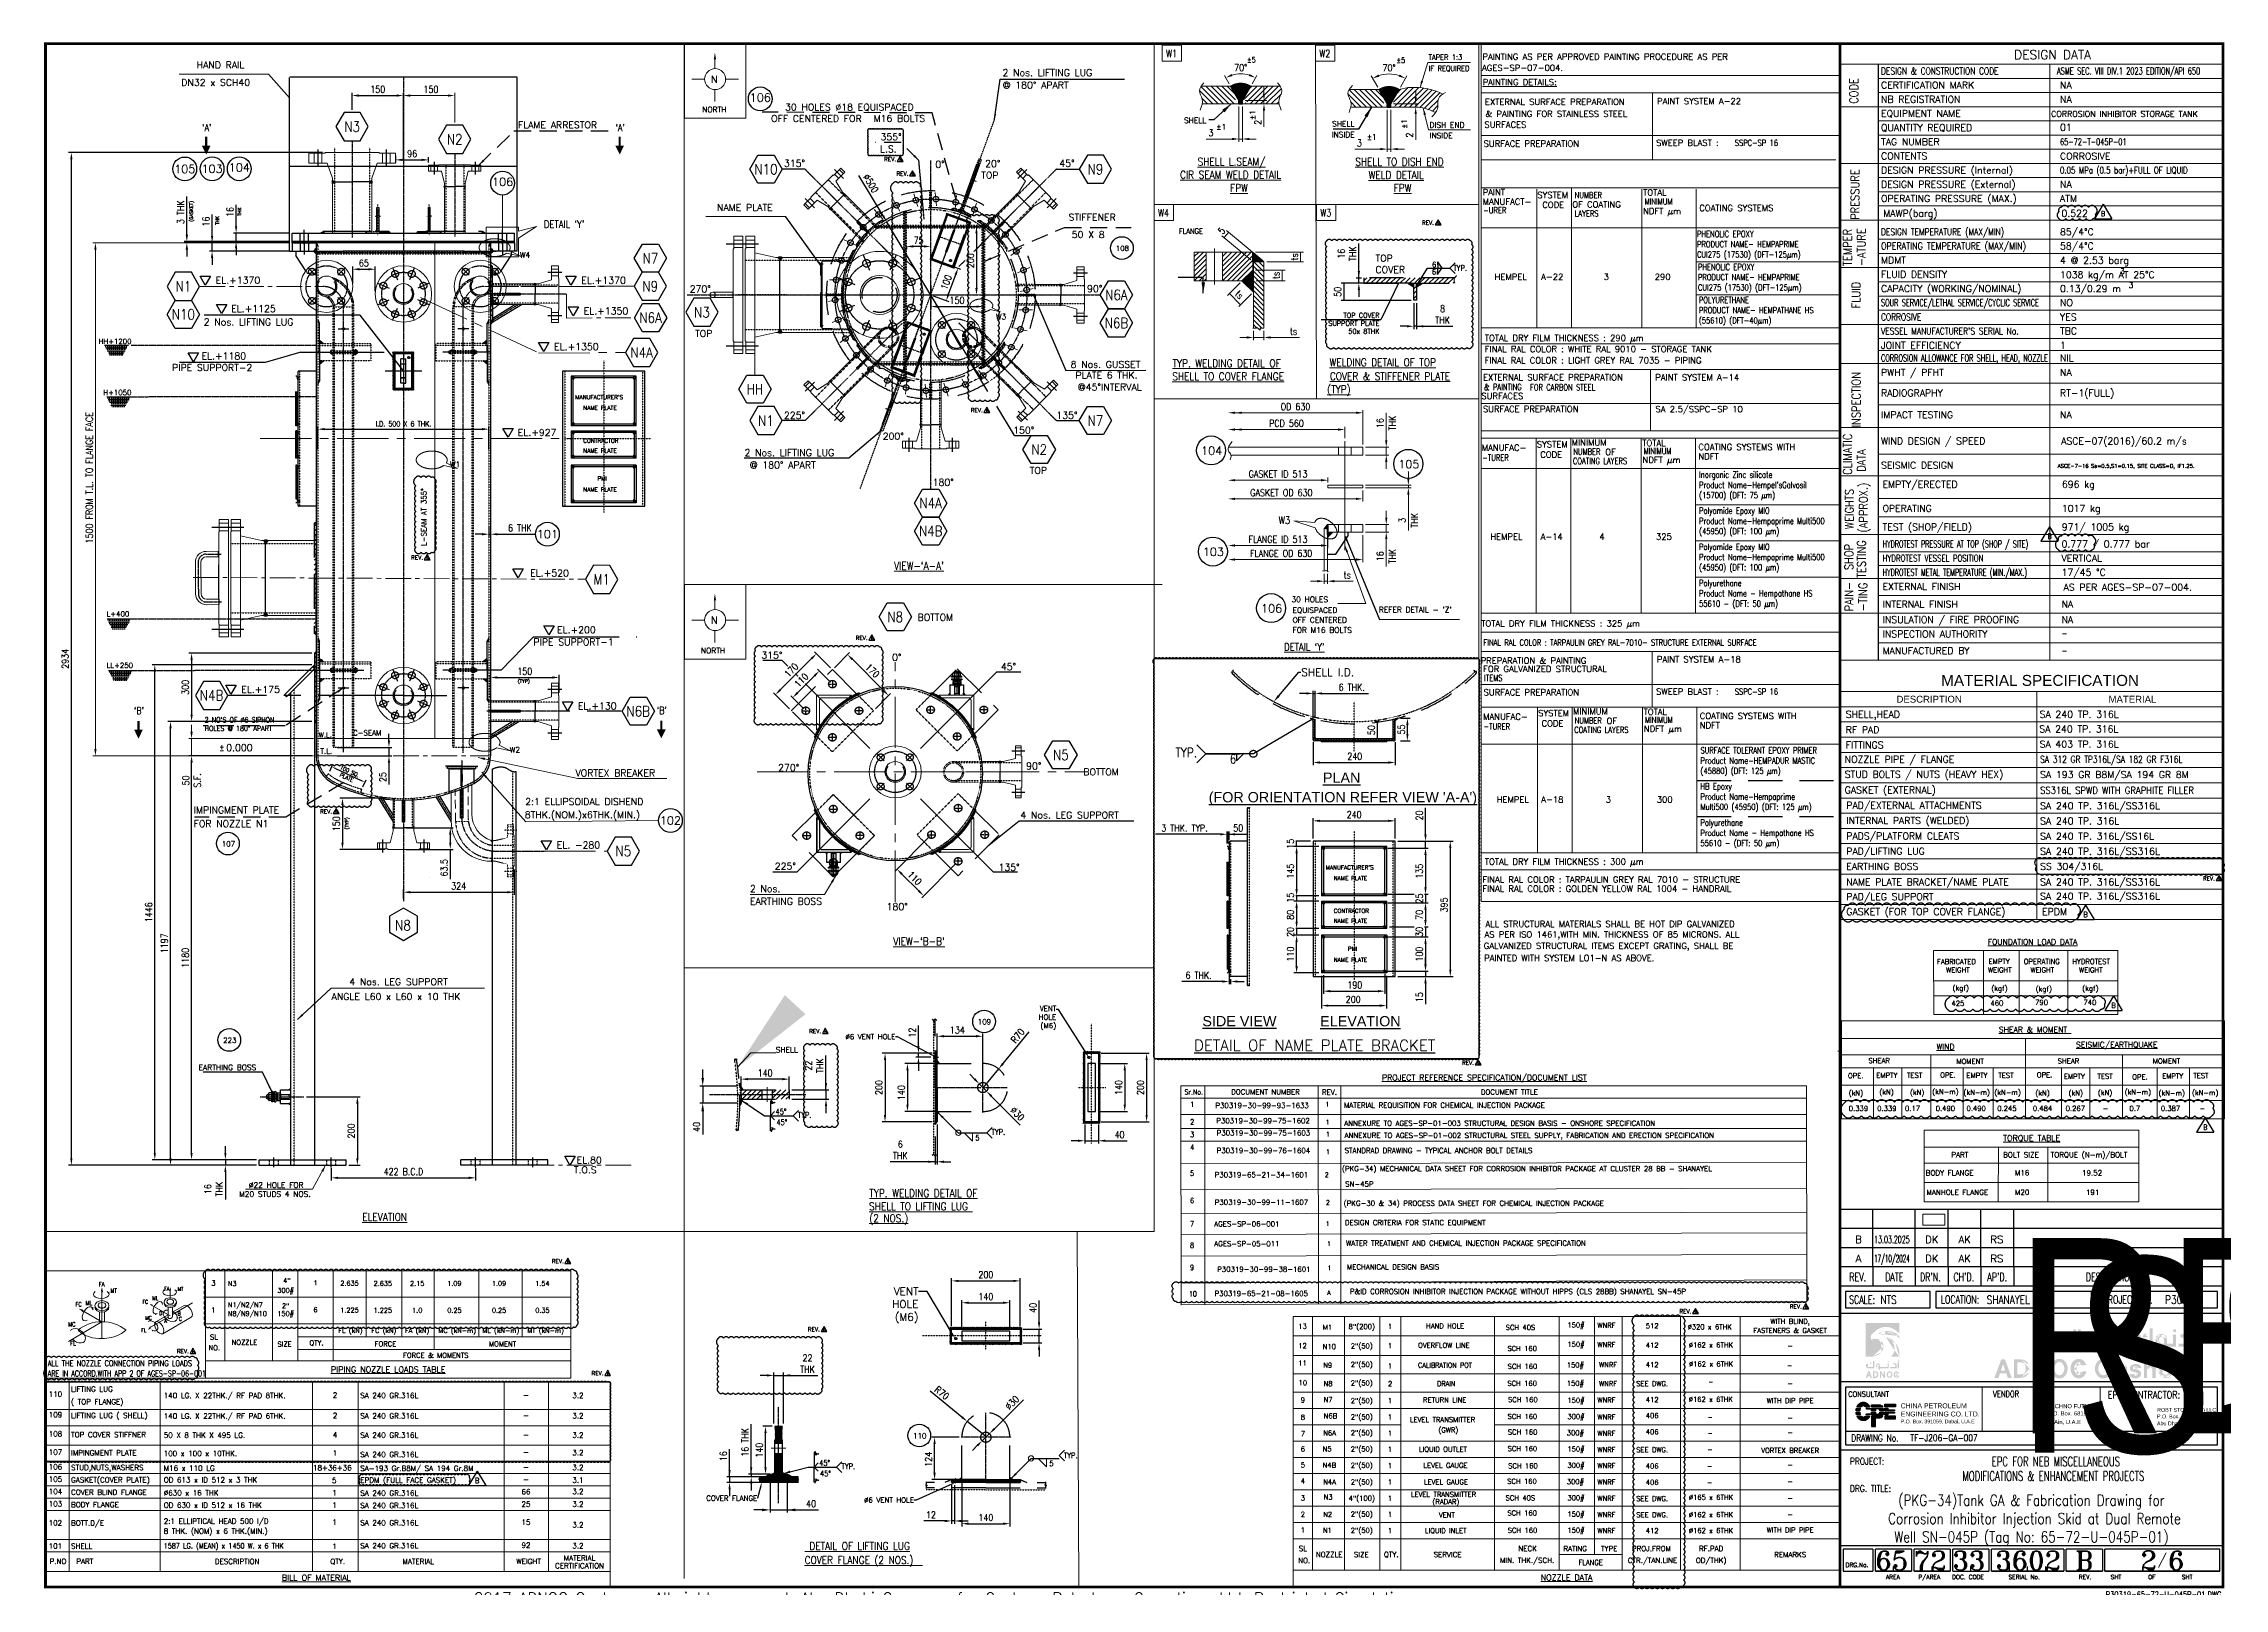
# Model space of a CAD drawing. Header units: inches. Extents: x -23478 to -9690, y -25762 to 11324.
# Drawn here: x -22821 to -16443, y 6688 to 11204 of the extents above; entities that cross this region are included whole.
import ezdxf
from ezdxf import colors
from ezdxf.entities.mleader import LeaderData, LeaderLine
from ezdxf.enums import TextEntityAlignment as Align
from ezdxf.math import Vec2, Vec3

# ---------------------------------------------------------------- set-up
doc = ezdxf.new("R2018")
doc.units = ezdxf.units.IN
doc.header["$LTSCALE"] = 200
doc.header["$MEASUREMENT"] = 0
for name, pattern in [('CENTER', [2, 1.25, -0.25, 0.25, -0.25]), ('CENTER2', [1.125, 0.75, -0.125, 0.125, -0.125]), ('DASHED', [0.75, 0.5, -0.25]), ('DASHED2', [0.375, 0.25, -0.125]), ('HIDDEN', [0.375, 0.25, -0.125]), ('HIDDEN2', [0.1875, 0.125, -0.0625]), ('PHANTOM2', [1.25, 0.625, -0.125, 0.125, -0.125, 0.125, -0.125])]:
    doc.linetypes.add(name, pattern=pattern)
for name, color, linetype, lineweight in [('1 (CEN)', 1, 'CENTER2', 9), ('2', 2, 'CENTER', 20), ('2 (DASH.)', 4, 'DASHED2', 13), ('AM_5', 3, 'Continuous', 15), ('B-OBJ', 7, 'Continuous', 13), ('Center line', 2, 'CENTER2', 9), ('DRAWING', 7, 'Continuous', 25), ('EQUIPMENT', 4, 'Continuous', 13), ('HAT', 8, 'Continuous', 9), ('Hidden Line', 3, 'HIDDEN', 9), ('OBJECT', 7, 'Continuous', 18), ('SEAM JOINT1', 4, 'SEAM', 13)]:
    doc.layers.add(name, color=color, linetype=linetype, lineweight=lineweight)
for name, color, linetype in [('4', 6, 'Continuous'), ('BORDER', 9, 'Continuous'), ('BORDER1', 3, 'Continuous'), ('BORDER2', 7, 'Continuous'), ('CEN', 3, 'CENTER'), ('CENTER', 1, 'CENTER'), ('CENTRE', 1, 'CENTER2'), ('CONSTRUCTION', 252, 'Continuous'), ('DIM', 1, 'Continuous'), ('DIMENSION', 8, 'Continuous'), ('EQ', 7, 'Continuous'), ('EQPT', 6, 'Continuous'), ('hatch', 120, 'Continuous'), ('MIS', 7, 'Continuous'), ('OBJ', 7, 'Continuous'), ('PRINCIPAL', 7, 'Continuous'), ('text', 3, 'Continuous'), ('WELD', 5, 'Continuous'), ('WELDSYM', 7, 'Continuous')]:
    doc.layers.add(name, color=color, linetype=linetype)
doc.styles.add('ARIAL', font='arial.ttf')
doc.styles.add('DIM', font='romans.shx', dxfattribs={"width": 0.8})
doc.styles.add('PENSPEN', font='arial.ttf')
doc.styles.add("ROMAN'S", font='romans.shx')
doc.styles.add('ROMANC', font='ROMANC', dxfattribs={"height": 5})
doc.styles.add('ROMAND', font='romand.shx', dxfattribs={"width": 0.8})
doc.styles.add('ROMANS', font='romans.shx', dxfattribs={"width": 0.85})
doc.styles.add('ROMANT', font='romant.shx')
doc.styles.add('RS', font='ROMANS.shx', dxfattribs={"width": 0.8})
doc.styles.get("Standard").update_dxf_attribs({"font": 'romans.shx'})
doc.linetypes.add('SEAM', pattern='A,2,["X",Standard,S=1,R=0,X=0,Y=-0.5],2', length=4)
doc.linetypes.add('SEAM LINE', pattern='A,0.5,-0.2,["X",Standard,S=0.1,R=0,X=-0.1,Y=-0.05],-0.2', length=0.9)
doc.dimstyles.new('2-12.5', dxfattribs={"dimscale": 12.5, "dimtxt": 2, "dimasz": 2.5, "dimexe": 1.25, "dimexo": 1.25, "dimgap": 1, "dimtad": 1, "dimdec": 0, "dimzin": 4, "dimdsep": 46, "dimtxsty": 'RS', "dimcen": 1, "dimclrd": 252, "dimclre": 252, "dimclrt": 3, "dimadec": 1, "dimazin": 1, "dimtfac": 1, "dimtdec": 0, "dimtmove": 0, "dimatfit": 3, "dimfxl": 1, "dimtfill": 1, "dimtfillclr": 256, "dimtzin": 0, "dimlwd": -1, "dimlwe": -1, "dimarcsym": 1})
doc.dimstyles.new('A&A', dxfattribs={"dimscale": 8, "dimtxt": 2, "dimasz": 2, "dimexe": 0.7, "dimexo": 0.7, "dimgap": 0.7, "dimtad": 1, "dimzin": 12, "dimdsep": 46, "dimtxsty": 'ROMANS', "dimcen": 0.7, "dimclrd": 8, "dimclre": 8, "dimclrt": 3, "dimazin": 3, "dimtfac": 1, "dimtmove": 0, "dimatfit": 3, "dimfxl": 1, "dimarcsym": 0})
doc.dimstyles.new('VEP-8', dxfattribs={"dimscale": 8, "dimtxt": 2.5, "dimasz": 2.5, "dimexe": 1, "dimexo": 1, "dimgap": 1, "dimtad": 1, "dimdec": 1, "dimlfac": -1, "dimzin": 9, "dimdsep": 46, "dimtxsty": 'ROMANS', "dimcen": 0, "dimclrd": 256, "dimclre": 256, "dimclrt": 3, "dimadec": 0, "dimazin": 2, "dimtfac": 1, "dimtdec": 1, "dimtmove": 0, "dimatfit": 3, "dimfxl": 1, "dimlwd": -1, "dimlwe": -1, "dimarcsym": 1})
doc.dimstyles.new('VEP-8$0', dxfattribs={"dimscale": 8, "dimtxt": 2.5, "dimasz": 2.5, "dimexe": 1, "dimexo": 1, "dimgap": 1, "dimtad": 1, "dimdec": 1, "dimlfac": -1, "dimzin": 9, "dimdsep": 46, "dimtxsty": 'ROMANS', "dimcen": 0, "dimclrd": 256, "dimclre": 256, "dimclrt": 3, "dimadec": 0, "dimazin": 2, "dimtfac": 1, "dimtdec": 1, "dimtmove": 0, "dimatfit": 3, "dimfxl": 1, "dimlwd": -1, "dimlwe": -1, "dimarcsym": 1})
doc.dimstyles.new('VEP-8$4', dxfattribs={"dimscale": 8, "dimtxt": 2.5, "dimasz": 2.5, "dimexe": 1, "dimexo": 1, "dimgap": 1, "dimtad": 1, "dimdec": 1, "dimlfac": -1, "dimzin": 9, "dimdsep": 46, "dimtxsty": 'ROMANS', "dimcen": 0, "dimclrd": 256, "dimclre": 256, "dimclrt": 3, "dimadec": 0, "dimazin": 2, "dimtfac": 1, "dimtdec": 1, "dimtmove": 0, "dimatfit": 3, "dimfxl": 1, "dimlwd": -1, "dimlwe": -1, "dimarcsym": 1})
picture_1 = doc.add_image_def('image1.png', size_in_pixel=(203, 103))
pattern_1 = [(135, (1175.76155, 39893.45445), (-0.441941738, -0.441941738), []), (225, (1175.76155, 39893.45445), (0.441941738, -0.441941738), [])]
pattern_2 = [(90.40990244, (8851.33008, 26728.67113), (-0.06249840057, -0.00044713038), []), (180.40990244, (8851.33008, 26728.67113), (0.00044713038, -0.06249840057), [])]
pattern_3 = [(90.40990244, (8851.33008, 26840.599126), (-0.06249840057, -0.00044713038), []), (180.40990244, (8851.33008, 26840.599126), (0.00044713038, -0.06249840057), [])]
pattern_4 = [(45, (8851.3301, 26759.9515), (-0.441941738, 0.441941738), []), (135, (8851.3301, 26759.9515), (-0.441941738, -0.441941738), [])]
pattern_5 = [(225, (8851.3301, 26728.67113), (0.441941738, -0.441941738), []), (315, (8851.3301, 26728.67113), (0.441941738, 0.441941738), [])]
pattern_6 = [(45, (8851.33, 26728.671), (-7.1136403, 7.1136403), [])]
pattern_7 = [(45, (8851.3301, 26728.67113), (-0.441941738, 0.441941738), []), (135, (8851.3301, 26728.67113), (-0.441941738, -0.441941738), [])]
pattern_8 = [(45, (8990.445, 33620.968), (-0.441941738, 0.441941738), []), (135, (8990.445, 33620.968), (-0.441941738, -0.441941738), [])]
pattern_9 = [(45, (8985.445, 33680.968), (-0.441941738, 0.441941738), []), (135, (8985.445, 33680.968), (-0.441941738, -0.441941738), [])]
pattern_10 = [(45, (8990.445, 32691.0434), (-0.441941738, 0.441941738), []), (135, (8990.445, 32691.0434), (-0.441941738, -0.441941738), [])]
pattern_11 = [(45, (8985.445, 32751.0434), (-0.441941738, 0.441941738), []), (135, (8985.445, 32751.0434), (-0.441941738, -0.441941738), [])]
pattern_12 = [(45, (-30543.0856, 12866.91334), (-0.44194174, 0.44194174), []), (135, (-30543.0856, 12866.91334), (-0.44194174, -0.44194174), [])]
pattern_13 = [(90, (8851.33008, 26728.67113), (-0.0625, 4e-18), []), (180, (8851.33008, 26728.67113), (-8e-18, -0.0625), [])]
pattern_14 = [(315, (-15408.6629, 17744.9228), (0.44194174, 0.44194174), []), (45, (-15408.6629, 17744.9228), (-0.44194174, 0.44194174), [])]
pattern_15 = [(135, (-25251.4139, 395.27523), (-0.44194174, -0.44194174), []), (225, (-25251.4139, 395.27523), (0.44194174, -0.44194174), [])]
pattern_16 = [(315, (8736.32637, 26709.362313), (0.04419417382, 0.04419417382), []), (45, (8736.32637, 26709.362313), (-0.04419417382, 0.04419417382), [])]
pattern_17 = [(270.40990244, (-46569.439127, -5926.184953), (0.06249840057, 0.00044713038), []), (0.40990244, (-46569.439127, -5926.184953), (-0.00044713038, 0.06249840057), [])]

# ---------------------------------------------------------------- blocks, each defined once
blk = doc.blocks.new('*U46')
at = {"layer": 'WELD'}
h = blk.add_hatch(dxfattribs=at)
h.set_pattern_fill('ANSI37', color=256, scale=5, angle=90)
h.set_pattern_definition(pattern_1)
edge = h.paths.add_edge_path()
edge.add_arc((-114, -158.4), 168.8, 72.90899, 75.13352)
edge.add_line((-70.7, 4.8), (-70.7, 0.7))
edge.add_arc((-65.1, -5), 8, 85.37773, 135, ccw=False)
h = blk.add_hatch(dxfattribs=at)
h.set_pattern_fill('ANSI37', color=256, scale=5, angle=90)
h.set_pattern_definition(pattern_1)
edge = h.paths.add_edge_path()
edge.add_line((70.7, 4.8), (70.7, 0.7))
edge.add_arc((65.1, -5), 8, 45, 94.62227)
edge.add_arc((114, -158.4), 168.8, 104.86648, 107.09101, ccw=False)
for p, q in [((-70.7, 0.7), (-70.7, 4.9)), ((-70.7, 0.7), (0, -70)), ((-70.7, 0.7), (-70.7, 0.7)), ((-59.4, 0.7), (-5.7, -53.1)), ((0, -70), (70.7, 0.7)), ((5.7, -53.1), (59.4, 0.7)), ((70.7, 0.7), (70.7, 4.9)), ((70.7, 0.7), (70.7, 0.7))]:
    blk.add_line(p, q)
for centre, start, end in [((-65.1, -5), 45, 135), ((65.1, -5), 45, 135), ((0, -47.4), 225, 315)]:
    blk.add_arc(centre, 8, start, end)
at = {"layer": 'B-OBJ', "color": 2}
for p, q in [((-90, 11.1), (-88.3, 15.8)), ((90, 11.1), (88.3, 15.8))]:
    blk.add_line(p, q, dxfattribs=at)
blk.add_arc((0, 255), 260, 249.74775, 290.25225, dxfattribs=at)
at = {"layer": 'CENTRE', "linetype": 'CENTER', "ltscale": 2}
blk.add_line((0, -150.5), (0, 150.5), dxfattribs=at)
blk = doc.blocks.new('*U45')
at = {"layer": 'B-OBJ', "color": 0, "linetype": 'ByBlock', "lineweight": -2}
for p, rotation in [((-31956.4, 11435.9), 180), ((-31956.4, 11435.9), 180), ((-31956.4, 11435.9), 180), ((-31956.4, 11435.9), 180), ((-32211.4, 11180.9), 270.0000000000001), ((-32211.4, 11180.9), 270.0000000000001), ((-32211.4, 11180.9), 270.0000000000001), ((-32211.4, 11180.9), 270.0000000000001), ((-31701.4, 11180.9), 90), ((-31701.4, 11180.9), 90), ((-31701.4, 11180.9), 90), ((-31701.4, 11180.9), 90)]:
    blk.add_blockref('*U46', p, dxfattribs=dict(at, rotation=rotation))
at = {"layer": 'B-OBJ', "color": 0, "linetype": 'ByBlock', "lineweight": -2, "transparency": 16777216}
for p, rotation in [((-31956.4, 11435.9), 180), ((-32211.4, 11180.9), 270.0000000000001), ((-31701.4, 11180.9), 90)]:
    blk.add_blockref('*U46', p, dxfattribs=dict(at, rotation=rotation))
at = {"layer": 'B-OBJ', "color": 0, "linetype": 'ByBlock', "lineweight": -2}
blk.add_blockref('*U46', (-31956.4, 10925.9), dxfattribs=at)
blk = doc.blocks.new('*D82')
at = {"layer": 'AM_5', "color": 8, "transparency": 16777216}
for p, q in [((-18982.4, 10125.1), (-19336.5, 10125.1)), ((-18962.4, 10032.6), (-18962.4, 10133.1))]:
    blk.add_line(p, q, dxfattribs=at)
for points in [[(-19336.5, 10128.4), (-19336.5, 10121.8), (-19356.5, 10125.1)], [(-18982.4, 10128.4), (-18982.4, 10121.8), (-18962.4, 10125.1)]]:
    blk.add_solid(points, dxfattribs=at)
at = {"layer": 'Defpoints', "color": 0, "transparency": 16777216}
for p in [(-19356.5, 10125.1), (-19356.5, 10125.1), (-18962.4, 10024.6, 0.9)]:
    blk.add_point(p, dxfattribs=at)
at = {"layer": 'AM_5', "color": 3, "transparency": 16777216, "insert": (-19159.5, 10143.1), "char_height": 20, "attachment_point": 5, "style": 'ROMANS'}
blk.add_mtext('OD 630', dxfattribs=at)
blk = doc.blocks.new('*D83')
at = {"layer": 'AM_5', "color": 8, "transparency": 16777216}
for p, q in [((-19015.2, 10050.4), (-19015.2, 10084.1)), ((-19035.2, 10076.1), (-19336.5, 10076.1))]:
    blk.add_line(p, q, dxfattribs=at)
for points in [[(-19336.5, 10079.4), (-19336.5, 10072.7), (-19356.5, 10076.1)], [(-19035.2, 10079.4), (-19035.2, 10072.7), (-19015.2, 10076.1)]]:
    blk.add_solid(points, dxfattribs=at)
at = {"layer": 'Defpoints', "color": 0, "transparency": 16777216}
for p in [(-19356.5, 10076.1), (-19356.5, 10076.1), (-19015.2, 10042.4)]:
    blk.add_point(p, dxfattribs=at)
at = {"layer": 'AM_5', "color": 3, "transparency": 16777216, "insert": (-19185.9, 10094.1), "char_height": 20, "attachment_point": 5, "style": 'ROMANS'}
blk.add_mtext('PCD 560', dxfattribs=at)
blk = doc.blocks.new('*D84')
at = {"layer": 'AM_5', "color": 8, "transparency": 16777216}
for p, q in [((-19064.6, 9767.7), (-19064.6, 9729.1)), ((-19084.6, 9737.1), (-19336.5, 9737.1))]:
    blk.add_line(p, q, dxfattribs=at)
for points in [[(-19336.5, 9740.4), (-19336.5, 9733.7), (-19356.5, 9737.1)], [(-19084.6, 9740.4), (-19084.6, 9733.7), (-19064.6, 9737.1)]]:
    blk.add_solid(points, dxfattribs=at)
at = {"layer": 'Defpoints', "color": 0, "transparency": 16777216}
for p in [(-19064.6, 9775.7, 0.9), (-19356.5, 9737.1), (-19356.5, 9737.1)]:
    blk.add_point(p, dxfattribs=at)
at = {"layer": 'AM_5', "color": 3, "transparency": 16777216, "insert": (-19210.6, 9755.1), "char_height": 20, "attachment_point": 5, "style": 'ROMANS'}
blk.add_mtext('FLANGE ID 513 ', dxfattribs=at)
blk = doc.blocks.new('*D85')
at = {"layer": 'AM_5', "color": 8, "transparency": 16777216}
for p, q in [((-18962.4, 9767.7), (-18962.4, 9687.9)), ((-18982.4, 9695.9), (-19336.5, 9695.9))]:
    blk.add_line(p, q, dxfattribs=at)
for points in [[(-19336.5, 9699.3), (-19336.5, 9692.6), (-19356.5, 9695.9)], [(-18982.4, 9699.3), (-18982.4, 9692.6), (-18962.4, 9695.9)]]:
    blk.add_solid(points, dxfattribs=at)
at = {"layer": 'Defpoints', "color": 0, "transparency": 16777216}
for p in [(-18962.4, 9775.7, 0.9), (-19356.5, 9695.9), (-19356.5, 9695.9)]:
    blk.add_point(p, dxfattribs=at)
at = {"layer": 'AM_5', "color": 3, "transparency": 16777216, "insert": (-19201.4, 9713.9), "char_height": 20, "attachment_point": 5, "style": 'ROMANS'}
blk.add_mtext('FLANGE OD 630', dxfattribs=at)
blk = doc.blocks.new('*D86')
at = {"layer": 'AM_5', "color": 8, "transparency": 16777216}
for p, q in [((-18894.1, 10044.6), (-18894.1, 10125.2)), ((-18954.4, 10024.6), (-18886.1, 10024.6)), ((-18894.1, 10001.6), (-18894.1, 10024.6)), ((-18954.4, 10001.6), (-18886.1, 10001.6)), ((-18894.1, 9981.6), (-18894.1, 9961.6))]:
    blk.add_line(p, q, dxfattribs=at)
for points in [[(-18897.4, 10044.6), (-18890.7, 10044.6), (-18894.1, 10024.6)], [(-18897.4, 9981.6), (-18890.7, 9981.6), (-18894.1, 10001.6)]]:
    blk.add_solid(points, dxfattribs=at)
at = {"layer": 'Defpoints', "color": 0, "transparency": 16777216}
for p in [(-18962.4, 10024.6, 0.9), (-18962.4, 10001.6, 0.9), (-18894.1, 10001.6)]:
    blk.add_point(p, dxfattribs=at)
at = {"layer": 'AM_5', "color": 3, "transparency": 16777216, "char_height": 20, "attachment_point": 5, "rotation": 90, "style": 'ROMANS'}
for s, insert in [('16', (-18912.1, 10094.9)), ('THK', (-18876.1, 10094.9))]:
    blk.add_mtext(s, dxfattribs=dict(at, insert=insert))
blk = doc.blocks.new('*D87')
at = {"layer": 'AM_5', "color": 8, "transparency": 16777216}
for p, q in [((-18829.5, 9933.4), (-18829.5, 9953.4)), ((-18954.4, 9913.4), (-18821.5, 9913.4)), ((-18954.4, 9905.7), (-18821.5, 9905.7)), ((-18829.5, 9913.4), (-18829.5, 9905.7)), ((-18829.5, 9885.7), (-18829.5, 9780.5))]:
    blk.add_line(p, q, dxfattribs=at)
for points in [[(-18832.8, 9933.4), (-18826.2, 9933.4), (-18829.5, 9913.4)], [(-18832.8, 9885.7), (-18826.2, 9885.7), (-18829.5, 9905.7)]]:
    blk.add_solid(points, dxfattribs=at)
at = {"layer": 'Defpoints', "color": 0, "transparency": 16777216}
for p in [(-18962.4, 9913.4, 0.9), (-18962.4, 9905.7, 0.9), (-18829.5, 9913.4)]:
    blk.add_point(p, dxfattribs=at)
at = {"layer": 'AM_5', "color": 3, "transparency": 16777216, "char_height": 20, "attachment_point": 5, "rotation": 90, "style": 'ROMANS'}
for s, insert in [('THK', (-18811.5, 9810.7)), ('3', (-18847.5, 9810.7))]:
    blk.add_mtext(s, dxfattribs=dict(at, insert=insert))
blk = doc.blocks.new('*D88')
at = {"layer": 'AM_5', "color": 8, "transparency": 16777216}
for p, q in [((-18894.1, 9818.8), (-18894.1, 9838.8)), ((-18954.4, 9798.8), (-18886.1, 9798.8)), ((-18954.4, 9775.7), (-18886.1, 9775.7)), ((-18894.1, 9798.8), (-18894.1, 9775.7)), ((-18894.1, 9755.7), (-18894.1, 9675.2))]:
    blk.add_line(p, q, dxfattribs=at)
for points in [[(-18897.4, 9818.8), (-18890.7, 9818.8), (-18894.1, 9798.8)], [(-18897.4, 9755.7), (-18890.7, 9755.7), (-18894.1, 9775.7)]]:
    blk.add_solid(points, dxfattribs=at)
at = {"layer": 'Defpoints', "color": 0, "transparency": 16777216}
for p in [(-18962.4, 9798.8, 0.9), (-18962.4, 9775.7, 0.9), (-18894.1, 9775.7)]:
    blk.add_point(p, dxfattribs=at)
at = {"layer": 'AM_5', "color": 3, "transparency": 16777216, "char_height": 20, "attachment_point": 5, "rotation": 90, "style": 'ROMANS'}
for s, insert in [('16\\P', (-18912.1, 9705.5)), ('THK', (-18876.1, 9705.5))]:
    blk.add_mtext(s, dxfattribs=dict(at, insert=insert))
blk = doc.blocks.new('*D89')
at = {"layer": 'AM_5', "color": 8, "transparency": 16777216}
for p, q in [((-19084.6, 9927.9), (-19336.5, 9927.9)), ((-19064.6, 9921.4), (-19064.6, 9935.9))]:
    blk.add_line(p, q, dxfattribs=at)
for points in [[(-19336.5, 9931.2), (-19336.5, 9924.6), (-19356.5, 9927.9)], [(-19084.6, 9931.2), (-19084.6, 9924.6), (-19064.6, 9927.9)]]:
    blk.add_solid(points, dxfattribs=at)
at = {"layer": 'Defpoints', "color": 0, "transparency": 16777216}
for p in [(-19356.5, 9927.9), (-19356.5, 9927.9), (-19064.6, 9913.4, 0.9)]:
    blk.add_point(p, dxfattribs=at)
at = {"layer": 'AM_5', "color": 3, "transparency": 16777216, "insert": (-19210.6, 9945.9), "char_height": 20, "attachment_point": 5, "style": 'ROMANS'}
blk.add_mtext('GASKET ID 513', dxfattribs=at)
blk = doc.blocks.new('*D90')
at = {"layer": 'AM_5', "color": 8, "transparency": 16777216}
for p, q in [((-18962.4, 9897.7), (-18962.4, 9865.4)), ((-18982.4, 9873.4), (-19336.5, 9873.4))]:
    blk.add_line(p, q, dxfattribs=at)
for points in [[(-19336.5, 9876.7), (-19336.5, 9870.1), (-19356.5, 9873.4)], [(-18982.4, 9876.7), (-18982.4, 9870.1), (-18962.4, 9873.4)]]:
    blk.add_solid(points, dxfattribs=at)
at = {"layer": 'Defpoints', "color": 0, "transparency": 16777216}
for p in [(-18962.4, 9905.7, 0.9), (-19356.5, 9873.4), (-19356.5, 9873.4)]:
    blk.add_point(p, dxfattribs=at)
at = {"layer": 'AM_5', "color": 3, "transparency": 16777216, "insert": (-19200.8, 9891.4), "char_height": 20, "attachment_point": 5, "style": 'ROMANS'}
blk.add_mtext('GASKET OD 630', dxfattribs=at)
blk = doc.blocks.new('*D91')
at = {"layer": 'AM_5', "color": 8, "transparency": 16777216}
for p, q in [((-19095.7, 9632.7), (-19115.7, 9632.7)), ((-19075.7, 9654.4), (-19075.7, 9624.7)), ((-19075.7, 9632.7), (-19066.1, 9632.7)), ((-19066.1, 9654.6), (-19066.1, 9624.7)), ((-19046.1, 9632.7), (-18990.7, 9632.7))]:
    blk.add_line(p, q, dxfattribs=at)
for points in [[(-19095.7, 9636.1), (-19095.7, 9629.4), (-19075.7, 9632.7)], [(-19046.1, 9636.1), (-19046.1, 9629.4), (-19066.1, 9632.7)]]:
    blk.add_solid(points, dxfattribs=at)
at = {"layer": 'Defpoints', "color": 0, "transparency": 16777216}
for p in [(-19075.7, 9662.4, 0.9), (-19066.1, 9662.6), (-19066.1, 9632.7)]:
    blk.add_point(p, dxfattribs=at)
at = {"layer": 'AM_5', "color": 3, "transparency": 16777216, "insert": (-19008.4, 9650.7), "char_height": 20, "attachment_point": 5, "style": 'ROMANS'}
blk.add_mtext('ts', dxfattribs=at)
blk = doc.blocks.new('*D92')
at = {"layer": 'AM_5', "color": 8, "transparency": 16777216}
for p, q in [((-18808, 11048.6), (-18808, 11068.6)), ((-18872.7, 11028.6), (-18800, 11028.6)), ((-18872.7, 11018.4), (-18800, 11018.4)), ((-18808, 11028.6), (-18808, 11018.4)), ((-18808, 10998.4), (-18808, 10923.1))]:
    blk.add_line(p, q, dxfattribs=at)
for points in [[(-18811.3, 11048.6), (-18804.7, 11048.6), (-18808, 11028.6)], [(-18811.3, 10998.4), (-18804.7, 10998.4), (-18808, 11018.4)]]:
    blk.add_solid(points, dxfattribs=at)
at = {"layer": 'Defpoints', "color": 0, "transparency": 16777216}
for p in [(-18880.7, 11028.6), (-18880.7, 11018.4), (-18808, 11018.4)]:
    blk.add_point(p, dxfattribs=at)
at = {"layer": 'AM_5', "color": 3, "transparency": 16777216, "insert": (-18826, 10936.8), "char_height": 20, "attachment_point": 5, "rotation": 90, "style": 'ROMANS'}
blk.add_mtext('2', dxfattribs=at)
blk = doc.blocks.new('*D93')
at = {"layer": 'AM_5', "color": 8, "transparency": 16777216}
for p, q in [((-18891, 11010.4), (-18891, 10888)), ((-18880.7, 11010.4), (-18880.7, 10888)), ((-18911, 10896), (-18986.4, 10896)), ((-18880.7, 10896), (-18891, 10896)), ((-18860.7, 10896), (-18840.7, 10896))]:
    blk.add_line(p, q, dxfattribs=at)
for points in [[(-18911, 10899.3), (-18911, 10892.7), (-18891, 10896)], [(-18860.7, 10899.3), (-18860.7, 10892.7), (-18880.7, 10896)]]:
    blk.add_solid(points, dxfattribs=at)
at = {"layer": 'Defpoints', "color": 0, "transparency": 16777216}
for p in [(-18891, 11018.4), (-18880.7, 11018.4), (-18880.7, 10896)]:
    blk.add_point(p, dxfattribs=at)
at = {"layer": 'AM_5', "color": 3, "transparency": 16777216, "insert": (-18972.7, 10914), "char_height": 20, "attachment_point": 5, "style": 'ROMANS'}
blk.add_mtext('3', dxfattribs=at)
blk = doc.blocks.new('*D94')
at = {"layer": 'AM_5', "color": 8, "transparency": 16777216}
for p, q in [((-18919.2, 11077.4), (-18937.9, 11109.8)), ((-18852.6, 11077.4), (-18833.9, 11109.8))]:
    blk.add_line(p, q, dxfattribs=at)
blk.add_arc((-18885.9, 11019.7), 96, 71.96205, 108.03795, dxfattribs=at)
for points in [[(-18914.2, 11107.9), (-18917, 11114), (-18933.9, 11102.8)], [(-18854.8, 11114), (-18857.5, 11107.9), (-18837.9, 11102.8)]]:
    blk.add_solid(points, dxfattribs=at)
at = {"layer": 'Defpoints', "color": 0, "transparency": 16777216}
for p in [(-18869.2, 11114.2), (-18915.2, 11070.4), (-18856.6, 11070.4), (-18891, 11028.6), (-18880.7, 11028.6)]:
    blk.add_point(p, dxfattribs=at)
at = {"layer": 'AM_5', "color": 3, "transparency": 16777216, "insert": (-18885.9, 11133.7), "char_height": 20, "attachment_point": 5, "style": 'ROMANS'}
blk.add_mtext('70%%D', dxfattribs=at)
blk = doc.blocks.new('*D95')
at = {"layer": 'AM_5', "color": 8, "transparency": 16777216}
for p, q in [((-19306.7, 11038.3), (-19243.7, 11038.3)), ((-19251.7, 11058.3), (-19251.7, 11078.3)), ((-19251.7, 11038.3), (-19251.7, 11028.1)), ((-19306.7, 11028.1), (-19243.7, 11028.1)), ((-19251.7, 11008.1), (-19251.7, 10960.8))]:
    blk.add_line(p, q, dxfattribs=at)
for points in [[(-19255, 11058.3), (-19248.3, 11058.3), (-19251.7, 11038.3)], [(-19255, 11008.1), (-19248.3, 11008.1), (-19251.7, 11028.1)]]:
    blk.add_solid(points, dxfattribs=at)
at = {"layer": 'Defpoints', "color": 0, "transparency": 16777216}
for p in [(-19314.7, 11038.3), (-19314.7, 11028.1), (-19251.7, 11028.1)]:
    blk.add_point(p, dxfattribs=at)
at = {"layer": 'AM_5', "color": 3, "transparency": 16777216, "insert": (-19269.7, 10974.4), "char_height": 20, "attachment_point": 5, "rotation": 90, "style": 'ROMANS'}
blk.add_mtext('2', dxfattribs=at)
blk = doc.blocks.new('*D96')
at = {"layer": 'AM_5', "color": 8, "transparency": 16777216}
for p, q in [((-19325, 11020.1), (-19325, 10917.5)), ((-19314.7, 11020.1), (-19314.7, 10917.5)), ((-19345, 10925.5), (-19420.4, 10925.5)), ((-19314.7, 10925.5), (-19325, 10925.5)), ((-19294.7, 10925.5), (-19274.7, 10925.5))]:
    blk.add_line(p, q, dxfattribs=at)
for points in [[(-19345, 10928.8), (-19345, 10922.1), (-19325, 10925.5)], [(-19294.7, 10928.8), (-19294.7, 10922.1), (-19314.7, 10925.5)]]:
    blk.add_solid(points, dxfattribs=at)
at = {"layer": 'Defpoints', "color": 0, "transparency": 16777216}
for p in [(-19325, 11028.1), (-19314.7, 11028.1), (-19314.7, 10925.5)]:
    blk.add_point(p, dxfattribs=at)
at = {"layer": 'AM_5', "color": 3, "transparency": 16777216, "insert": (-19406.7, 10943.5), "char_height": 20, "attachment_point": 5, "style": 'ROMANS'}
blk.add_mtext('3', dxfattribs=at)
blk = doc.blocks.new('*D97')
at = {"layer": 'AM_5', "color": 8, "transparency": 16777216}
for p, q in [((-19353.2, 11087), (-19367.3, 11111.6)), ((-19286.6, 11087), (-19272.4, 11111.6))]:
    blk.add_line(p, q, dxfattribs=at)
blk.add_arc((-19319.9, 11029.4), 86.9, 73.2143, 106.7857, dxfattribs=at)
for points in [[(-19343.7, 11109.5), (-19346.3, 11115.6), (-19363.3, 11104.6)], [(-19293.5, 11115.6), (-19296.1, 11109.5), (-19276.4, 11104.6)]]:
    blk.add_solid(points, dxfattribs=at)
at = {"layer": 'Defpoints', "color": 0, "transparency": 16777216}
for p in [(-19304.8, 11115), (-19349.2, 11080.1), (-19325, 11038.3), (-19314.7, 11038.3), (-19290.6, 11080.1)]:
    blk.add_point(p, dxfattribs=at)
at = {"layer": 'AM_5', "color": 3, "transparency": 16777216, "insert": (-19319.9, 11134.3), "char_height": 20, "attachment_point": 5, "style": 'ROMANS'}
blk.add_mtext('70%%D', dxfattribs=at)
blk = doc.blocks.new('*D98')
at = {"layer": 'AM_5', "color": 8, "transparency": 16777216}
for p, q in [((-19302.4, 10345.3), (-19322.4, 10345.3)), ((-19282.4, 10364.4), (-19282.4, 10337.3)), ((-19282.4, 10345.3), (-19251.8, 10345.3)), ((-19251.8, 10364.2), (-19251.8, 10337.3)), ((-19231.8, 10345.3), (-19147.6, 10345.3))]:
    blk.add_line(p, q, dxfattribs=at)
for points in [[(-19302.4, 10348.6), (-19302.4, 10341.9), (-19282.4, 10345.3)], [(-19231.8, 10348.6), (-19231.8, 10341.9), (-19251.8, 10345.3)]]:
    blk.add_solid(points, dxfattribs=at)
at = {"layer": 'Defpoints', "color": 0, "transparency": 16777216}
for p in [(-19282.4, 10372.4), (-19251.8, 10372.2), (-19251.8, 10345.3)]:
    blk.add_point(p, dxfattribs=at)
at = {"layer": 'AM_5', "color": 3, "transparency": 16777216, "insert": (-19165.3, 10363.3), "char_height": 20, "attachment_point": 5, "style": 'ROMANS'}
blk.add_mtext('ts', dxfattribs=at)
blk = doc.blocks.new('*D99')
at = {"layer": 'AM_5', "color": 8, "transparency": 16777216}
for p, q in [((-19276.3, 10594.7), (-19136.5, 10594.7)), ((-19144.5, 10594.7), (-19144.5, 10566.7)), ((-19243.8, 10566.7), (-19136.5, 10566.7))]:
    blk.add_line(p, q, dxfattribs=at)
at = {"layer": 'Defpoints', "color": 0, "transparency": 16777216}
for p in [(-19284.3, 10594.7, -0.2), (-19251.8, 10566.7, -0.2), (-19144.5, 10566.7)]:
    blk.add_point(p, dxfattribs=at)
at = {"layer": 'AM_5', "color": 3, "transparency": 16777216, "insert": (-19162.5, 10580.7), "char_height": 20, "attachment_point": 5, "rotation": 90, "style": 'ROMANS'}
blk.add_mtext('ts', dxfattribs=at)
blk = doc.blocks.new('*D100')
at = {"layer": 'AM_5', "color": 8, "transparency": 16777216}
for p, q in [((-19276.3, 10542.5), (-19190.2, 10542.5)), ((-19198.2, 10542.5), (-19198.2, 10510.8)), ((-19274.4, 10510.8), (-19190.2, 10510.8))]:
    blk.add_line(p, q, dxfattribs=at)
at = {"layer": 'Defpoints', "color": 0, "transparency": 16777216}
for p in [(-19284.3, 10542.5, -0.2), (-19282.4, 10510.8, -0.2), (-19198.2, 10510.8)]:
    blk.add_point(p, dxfattribs=at)
at = {"layer": 'AM_5', "color": 3, "transparency": 16777216, "insert": (-19216.2, 10526.7), "char_height": 20, "attachment_point": 5, "rotation": 90, "style": 'ROMANS'}
blk.add_mtext('ts', dxfattribs=at)
blk = doc.blocks.new('*D101')
at = {"layer": 'AM_5', "color": 8, "transparency": 16777216}
for p, q in [((-19354.9, 10653.2), (-19368.4, 10637.2)), ((-19257.9, 10571.8), (-19361.1, 10658.4)), ((-19290.4, 10571.8), (-19374.5, 10642.4))]:
    blk.add_line(p, q, dxfattribs=at)
at = {"layer": 'Defpoints', "color": 0, "transparency": 16777216}
for p in [(-19368.4, 10637.2), (-19284.3, 10566.7, -0.2), (-19251.7, 10566.7, -0.2)]:
    blk.add_point(p, dxfattribs=at)
at = {"layer": 'AM_5', "color": 3, "transparency": 16777216, "insert": (-19375.4, 10656.8), "char_height": 20, "attachment_point": 5, "rotation": 50, "style": 'ROMANS'}
blk.add_mtext('5', dxfattribs=at)
blk = doc.blocks.new('*D102')
at = {"layer": 'AM_5', "color": 8, "transparency": 16777216}
for p, q in [((-19321.8, 10505.1), (-19358.6, 10468.3)), ((-19352.9, 10474), (-19320, 10441.1)), ((-19288.1, 10473), (-19325.7, 10435.4))]:
    blk.add_line(p, q, dxfattribs=at)
at = {"layer": 'Defpoints', "color": 0, "transparency": 16777216}
for p in [(-19316.1, 10510.8), (-19282.4, 10478.7), (-19320, 10441.1)]:
    blk.add_point(p, dxfattribs=at)
at = {"layer": 'AM_5', "color": 3, "transparency": 16777216, "insert": (-19323.7, 10470.3), "char_height": 20, "attachment_point": 5, "rotation": 315, "style": 'ROMANS'}
blk.add_mtext('ts', dxfattribs=at)
blk = doc.blocks.new('*D105')
at = {"layer": 'AM_5', "color": 8, "transparency": 16777216}
for p, q in [((-22388, 9192.4), (-22388, 9212.4)), ((-22031.4, 9172.4), (-22396, 9172.4)), ((-22031.4, 9122.4), (-22396, 9122.4)), ((-22388, 9172.4), (-22388, 9122.4)), ((-22388, 9102.4), (-22388, 9021.4))]:
    blk.add_line(p, q, dxfattribs=at)
for points in [[(-22391.3, 9192.4), (-22384.7, 9192.4), (-22388, 9172.4)], [(-22391.3, 9102.4), (-22384.7, 9102.4), (-22388, 9122.4)]]:
    blk.add_solid(points, dxfattribs=at)
at = {"layer": 'Defpoints', "color": 0, "transparency": 16777216}
for p in [(-22388, 9172.4), (-22023.4, 9172.4), (-22023.4, 9122.4)]:
    blk.add_point(p, dxfattribs=at)
at = {"layer": 'AM_5', "color": 3, "transparency": 16777216, "insert": (-22388, 9050.1), "char_height": 20, "attachment_point": 5, "rotation": 90, "style": 'ROMANS'}
blk.add_mtext('50\\PS.F.', dxfattribs=at)
blk = doc.blocks.new('A$C32f367a6')
at = {"layer": 'text'}
for p, q in [((-18.1, 31.4), (18.1, 31.4)), ((0, 0), (-18.1, 31.4)), ((18.1, 31.4), (0, 0))]:
    blk.add_line(p, q, dxfattribs=at)
blk = doc.blocks.new('A$C5ec613ee')
at = {"layer": 'DIMENSION', "linetype": 'DASHED2'}
h = blk.add_hatch(dxfattribs=at)
h.set_pattern_fill('ANSI31', color=8, scale=10)
h.paths.add_polyline_path([(-30.9, 55.6), (-30.9, 0), (-25, 0), (-25, 50), (0, 50), (25, 50), (25, 0), (30.9, 0), (30.9, 55.6)])
h.paths.add_polyline_path([(-30.9, 0), (-30.9, -56), (30.9, -56), (30.9, 0), (25, 0), (25, -50), (-25, -50), (-25, 0)])
for p, q in [((7.3, 20), (-7.7, 20)), ((-7.7, -20), (7, -20)), ((7.3, -20), (-7.7, -20))]:
    blk.add_line(p, q)
at = {"layer": 'CENTRE', "linetype": 'CENTER', "ltscale": 8}
blk.add_line((-53.5, 0), (53.5, 0), dxfattribs=at)
at = {"layer": 'DIMENSION', "color": 7, "linetype": 'DASHED'}
for p, q in [((-25, 50), (-25, -50)), ((0, 50), (-25, 50)), ((-0.2, 35.6), (-7.7, 35.6)), ((-7.7, -35.6), (-7.7, 35.6)), ((-0.2, 35.6), (7.3, 35.6)), ((25, 50), (0, 50)), ((7.3, -35.6), (7.3, 35.6)), ((25, -50), (25, 50)), ((-25, -50), (25, -50)), ((-0.2, -35.6), (-7.7, -35.6)), ((-0.2, -35.6), (7.3, -35.6))]:
    blk.add_line(p, q, dxfattribs=at)
blk = doc.blocks.new('*D103')
at = {"layer": 'AM_5', "color": 8, "transparency": 16777216}
for p, q in [((-22101.4, 10622.4), (-22677.2, 10622.4)), ((-22669.2, 9142.4), (-22669.2, 10602.4)), ((-22031.4, 9122.4), (-22677.2, 9122.4))]:
    blk.add_line(p, q, dxfattribs=at)
for points in [[(-22672.5, 10602.4), (-22665.9, 10602.4), (-22669.2, 10622.4)], [(-22672.5, 9142.4), (-22665.9, 9142.4), (-22669.2, 9122.4)]]:
    blk.add_solid(points, dxfattribs=at)
at = {"layer": 'Defpoints', "color": 0, "transparency": 16777216}
for p in [(-22669.2, 10622.4), (-22093.4, 10622.4), (-22023.4, 9122.4)]:
    blk.add_point(p, dxfattribs=at)
at = {"layer": 'AM_5', "color": 3, "transparency": 16777216, "insert": (-22687.2, 9935), "char_height": 20, "attachment_point": 5, "rotation": 90, "style": 'ROMANS'}
blk.add_mtext('1500 FROM T.L. TO FLANGE FACE', dxfattribs=at)
blk = doc.blocks.new('*D104')
at = {"layer": 'Defpoints', "color": 0, "transparency": 16777216}
for p in [(-21518.4, 10077.2), (-22018.4, 10010.1), (-21518.4, 10010.1)]:
    blk.add_point(p, dxfattribs=at)
at = {"layer": 'text', "color": 8, "transparency": 16777216}
for p, q in [((-22018.4, 10018.1), (-22018.4, 10085.2)), ((-21998.4, 10077.2), (-21538.4, 10077.2)), ((-21518.4, 10018.1), (-21518.4, 10085.2))]:
    blk.add_line(p, q, dxfattribs=at)
for points in [[(-21998.4, 10080.6), (-21998.4, 10073.9), (-22018.4, 10077.2)], [(-21538.4, 10080.6), (-21538.4, 10073.9), (-21518.4, 10077.2)]]:
    blk.add_solid(points, dxfattribs=at)
at = {"layer": 'text', "color": 3, "transparency": 16777216, "insert": (-21768.4, 10092.7), "char_height": 20, "attachment_point": 5, "style": 'ROMANS'}
blk.add_mtext('{\\H0.75x;I.D. 500 X 6 THK.}', dxfattribs=at)
blk = doc.blocks.new('*D116')
at = {"layer": 'AM_5', "color": 8, "transparency": 16777216}
for p, q in [((-21768.4, 10856.5), (-21768.4, 11060.5)), ((-21748.4, 11052.5), (-21638.4, 11052.5)), ((-21618.4, 10973.6), (-21618.4, 11060.5))]:
    blk.add_line(p, q, dxfattribs=at)
for points in [[(-21748.4, 11055.9), (-21748.4, 11049.2), (-21768.4, 11052.5)], [(-21638.4, 11055.9), (-21638.4, 11049.2), (-21618.4, 11052.5)]]:
    blk.add_solid(points, dxfattribs=at)
at = {"layer": 'Defpoints', "color": 0, "transparency": 16777216}
for p in [(-21618.4, 11052.5), (-21618.4, 10965.6), (-21768.4, 10848.5)]:
    blk.add_point(p, dxfattribs=at)
at = {"layer": 'AM_5', "color": 3, "transparency": 16777216, "insert": (-21688, 11070.5), "char_height": 20, "attachment_point": 5, "style": 'ROMANS'}
blk.add_mtext('150', dxfattribs=at)
blk = doc.blocks.new('*U50')
at = {"layer": 'B-OBJ', "color": 2}
blk.add_line((43.9, 7.1), (43.9, -32.3), dxfattribs=at)
at = {"layer": 'DIMENSION', "color": 7, "linetype": 'DASHED'}
blk.add_circle((43.9, -12.6), 8, dxfattribs=at)
blk = doc.blocks.new('*U47')
at = {"layer": 'B-OBJ', "color": 0, "linetype": 'ByBlock', "lineweight": -2}
for p, rotation in [((-30746.2, 11539.9), 36), ((-30746.2, 11539.9), 36), ((-30746.2, 11539.9), 36), ((-30746.2, 11539.9), 36), ((-30693.8, 11570.1), 24), ((-30693.8, 11570.1), 24), ((-30693.8, 11570.1), 24), ((-30693.8, 11570.1), 24), ((-30636.2, 11588.9), 12.00000000000001), ((-30636.2, 11588.9), 12.00000000000001), ((-30636.2, 11588.9), 12.00000000000001), ((-30636.2, 11588.9), 12.00000000000001), ((-30515.7, 11588.9), 348), ((-30515.7, 11588.9), 348), ((-30515.7, 11588.9), 348), ((-30458.1, 11570.1), 335.9999999999999), ((-30458.1, 11570.1), 335.9999999999999), ((-30458.1, 11570.1), 335.9999999999999), ((-30826.8, 11450.4), 59.99999999999999), ((-30826.8, 11450.4), 59.99999999999999), ((-30826.8, 11450.4), 59.99999999999999), ((-30826.8, 11450.4), 59.99999999999999), ((-30791.2, 11499.3), 47.99999999999999), ((-30791.2, 11499.3), 47.99999999999999), ((-30791.2, 11499.3), 47.99999999999999), ((-30791.2, 11499.3), 47.99999999999999), ((-30405.7, 11539.9), 324), ((-30405.7, 11539.9), 324), ((-30405.7, 11539.9), 324), ((-30851.4, 11395), 72), ((-30851.4, 11395), 72), ((-30851.4, 11395), 72), ((-30851.4, 11395), 72), ((-30360.7, 11499.3), 312), ((-30360.7, 11499.3), 312), ((-30360.7, 11499.3), 312), ((-30325.1, 11450.4), 299.9999999999999), ((-30325.1, 11450.4), 299.9999999999999), ((-30325.1, 11450.4), 299.9999999999999), ((-30864, 11335.8), 83.99999999999999), ((-30864, 11335.8), 83.99999999999999), ((-30864, 11335.8), 83.99999999999999), ((-30864, 11335.8), 83.99999999999999), ((-30300.5, 11395), 288), ((-30300.5, 11395), 288), ((-30300.5, 11395), 288), ((-30864, 11275.3), 95.99999999999999), ((-30864, 11275.3), 95.99999999999999), ((-30864, 11275.3), 95.99999999999999), ((-30864, 11275.3), 95.99999999999999), ((-30287.9, 11335.8), 275.9999999999999), ((-30287.9, 11335.8), 275.9999999999999), ((-30287.9, 11335.8), 275.9999999999999), ((-30851.4, 11216), 108), ((-30851.4, 11216), 108), ((-30851.4, 11216), 108), ((-30851.4, 11216), 108), ((-30287.9, 11275.3), 264), ((-30287.9, 11275.3), 264), ((-30287.9, 11275.3), 264), ((-30826.8, 11160.7), 120), ((-30826.8, 11160.7), 120), ((-30826.8, 11160.7), 120), ((-30826.8, 11160.7), 120), ((-30791.2, 11111.7), 132), ((-30791.2, 11111.7), 132), ((-30791.2, 11111.7), 132), ((-30791.2, 11111.7), 132), ((-30300.5, 11216), 252), ((-30300.5, 11216), 252), ((-30300.5, 11216), 252), ((-30746.2, 11071.2), 144), ((-30746.2, 11071.2), 144), ((-30746.2, 11071.2), 144), ((-30746.2, 11071.2), 144), ((-30360.7, 11111.7), 227.9999999999999), ((-30360.7, 11111.7), 227.9999999999999), ((-30360.7, 11111.7), 227.9999999999999), ((-30360.7, 11111.7), 227.9999999999999), ((-30325.1, 11160.7), 239.9999999999999), ((-30325.1, 11160.7), 239.9999999999999), ((-30325.1, 11160.7), 239.9999999999999), ((-30693.8, 11040.9), 156), ((-30693.8, 11040.9), 156), ((-30693.8, 11040.9), 156), ((-30693.8, 11040.9), 156), ((-30636.2, 11022.2), 168), ((-30636.2, 11022.2), 168), ((-30636.2, 11022.2), 168), ((-30636.2, 11022.2), 168), ((-30576, 11015.9), 180), ((-30576, 11015.9), 180), ((-30576, 11015.9), 180), ((-30576, 11015.9), 180), ((-30515.7, 11022.2), 192), ((-30515.7, 11022.2), 192), ((-30515.7, 11022.2), 192), ((-30515.7, 11022.2), 192), ((-30458.1, 11040.9), 204), ((-30458.1, 11040.9), 204), ((-30458.1, 11040.9), 204), ((-30458.1, 11040.9), 204), ((-30405.7, 11071.2), 216), ((-30405.7, 11071.2), 216), ((-30405.7, 11071.2), 216), ((-30405.7, 11071.2), 216)]:
    blk.add_blockref('*U50', p, dxfattribs=dict(at, rotation=rotation))
at = {"layer": 'B-OBJ', "color": 0, "linetype": 'ByBlock', "lineweight": -2, "transparency": 16777216}
for p, rotation in [((-30746.2, 11539.9), 36), ((-30693.8, 11570.1), 24), ((-30636.2, 11588.9), 12.00000000000001), ((-30515.7, 11588.9), 348), ((-30458.1, 11570.1), 335.9999999999999), ((-30826.8, 11450.4), 59.99999999999999), ((-30791.2, 11499.3), 47.99999999999999), ((-30405.7, 11539.9), 324), ((-30851.4, 11395), 72), ((-30360.7, 11499.3), 312), ((-30325.1, 11450.4), 299.9999999999999), ((-30864, 11335.8), 83.99999999999999), ((-30300.5, 11395), 288), ((-30864, 11275.3), 95.99999999999999), ((-30287.9, 11335.8), 275.9999999999999), ((-30851.4, 11216), 108), ((-30287.9, 11275.3), 264), ((-30826.8, 11160.7), 120), ((-30791.2, 11111.7), 132), ((-30300.5, 11216), 252), ((-30746.2, 11071.2), 144), ((-30360.7, 11111.7), 227.9999999999999), ((-30325.1, 11160.7), 239.9999999999999), ((-30693.8, 11040.9), 156), ((-30636.2, 11022.2), 168), ((-30576, 11015.9), 180), ((-30515.7, 11022.2), 192), ((-30458.1, 11040.9), 204), ((-30405.7, 11071.2), 216)]:
    blk.add_blockref('*U50', p, dxfattribs=dict(at, rotation=rotation))
at = {"layer": 'B-OBJ', "color": 0, "linetype": 'ByBlock', "lineweight": -2}
blk.add_blockref('*U50', (-30576, 11595.2), dxfattribs=at)
blk = doc.blocks.new('A$C100c5a09')
at = {"layer": 'CENTER'}
blk.add_line((-15.8, 0), (15.8, 0), dxfattribs=at)
at = {"layer": 'DIMENSION', "color": 7, "linetype": 'DASHED'}
blk.add_circle((0, 0), 3, dxfattribs=at)
blk = doc.blocks.new('*D109')
at = {"layer": 'Defpoints', "color": 0, "linetype": 'DASHED', "transparency": 16777216}
for p in [(-22289.1, 7925.4), (-22190.5, 7941.4), (-22190.5, 7925.4)]:
    blk.add_point(p, dxfattribs=at)
at = {"layer": 'DIMENSION', "transparency": 16777216}
for p, q in [((-22289.1, 7961.4), (-22289.1, 7981.4)), ((-22198.5, 7941.4), (-22297.1, 7941.4)), ((-22198.5, 7925.4), (-22297.1, 7925.4)), ((-22289.1, 7941.4), (-22289.1, 7925.4)), ((-22289.1, 7905.4), (-22289.1, 7824.8))]:
    blk.add_line(p, q, dxfattribs=at)
at = {"layer": 'DIMENSION', "linetype": 'DASHED', "transparency": 16777216}
for points in [[(-22292.4, 7961.4), (-22285.8, 7961.4), (-22289.1, 7941.4)], [(-22292.4, 7905.4), (-22285.8, 7905.4), (-22289.1, 7925.4)]]:
    blk.add_solid(points, dxfattribs=at)
at = {"layer": 'DIMENSION', "color": 3, "linetype": 'DASHED', "transparency": 16777216, "insert": (-22323.8, 7855.1), "char_height": 20, "attachment_point": 5, "rotation": 90, "style": 'ROMANS', "bg_fill": 3, "box_fill_scale": 1.25, "bg_fill_color": 256, "bg_fill_true_color": 13158600, "bg_fill_transparency": 0}
blk.add_mtext('16 \\PTHK', dxfattribs=at)
blk = doc.blocks.new('*D110')
at = {"layer": 'Defpoints', "color": 0, "linetype": 'DASHED', "transparency": 16777216}
for p in [(-21979.5, 7925.4), (-21557.4, 7925.4), (-21557.4, 7888.4)]:
    blk.add_point(p, dxfattribs=at)
at = {"layer": 'DIMENSION', "transparency": 16777216}
for p, q in [((-21979.5, 7917.4), (-21979.5, 7880.4)), ((-21557.4, 7917.4), (-21557.4, 7880.4)), ((-21959.5, 7888.4), (-21577.4, 7888.4))]:
    blk.add_line(p, q, dxfattribs=at)
at = {"layer": 'DIMENSION', "linetype": 'DASHED', "transparency": 16777216}
for points in [[(-21959.5, 7891.7), (-21959.5, 7885), (-21979.5, 7888.4)], [(-21577.4, 7891.7), (-21577.4, 7885), (-21557.4, 7888.4)]]:
    blk.add_solid(points, dxfattribs=at)
at = {"layer": 'DIMENSION', "color": 3, "linetype": 'DASHED', "transparency": 16777216, "insert": (-21768.4, 7906.4), "char_height": 20, "attachment_point": 5, "style": 'ROMANS', "bg_fill": 3, "box_fill_scale": 1.25, "bg_fill_color": 256, "bg_fill_true_color": 13158600, "bg_fill_transparency": 0}
blk.add_mtext('422 B.C.D', dxfattribs=at)
blk = doc.blocks.new('*D111')
at = {"layer": 'Defpoints', "color": 0, "linetype": 'DASHED', "transparency": 16777216}
for p in [(-22401.8, 10622.4), (-22093.4, 10625.4), (-22093.4, 10622.4)]:
    blk.add_point(p, dxfattribs=at)
at = {"layer": 'DIMENSION', "transparency": 16777216}
for p, q in [((-22401.8, 10645.4), (-22401.8, 10757.5)), ((-22101.4, 10625.4), (-22409.8, 10625.4)), ((-22101.4, 10622.4), (-22409.8, 10622.4)), ((-22401.8, 10622.4), (-22401.8, 10625.4)), ((-22401.8, 10602.4), (-22401.8, 10582.4))]:
    blk.add_line(p, q, dxfattribs=at)
at = {"layer": 'DIMENSION', "linetype": 'DASHED', "transparency": 16777216}
for points in [[(-22405.1, 10645.4), (-22398.4, 10645.4), (-22401.8, 10625.4)], [(-22405.1, 10602.4), (-22398.4, 10602.4), (-22401.8, 10622.4)]]:
    blk.add_solid(points, dxfattribs=at)
at = {"layer": 'DIMENSION', "color": 3, "linetype": 'DASHED', "transparency": 16777216, "insert": (-22419.8, 10711.4), "char_height": 20, "attachment_point": 5, "rotation": 90, "style": 'ROMANS', "bg_fill": 3, "box_fill_scale": 1.25, "bg_fill_color": 256, "bg_fill_true_color": 13158600, "bg_fill_transparency": 0}
blk.add_mtext('3 THK', dxfattribs=at)
blk = doc.blocks.new('*D112')
at = {"layer": 'Defpoints', "color": 0, "linetype": 'DASHED', "transparency": 16777216}
for p in [(-22257.7, 10650.4), (-22093.4, 10650.4), (-22093.4, 10625.4)]:
    blk.add_point(p, dxfattribs=at)
at = {"layer": 'DIMENSION', "transparency": 16777216}
for p, q in [((-22257.7, 10670.4), (-22257.7, 10732.7)), ((-22101.4, 10650.4), (-22265.7, 10650.4)), ((-22101.4, 10625.4), (-22265.7, 10625.4)), ((-22257.7, 10625.4), (-22257.7, 10650.4)), ((-22257.7, 10605.4), (-22257.7, 10585.4))]:
    blk.add_line(p, q, dxfattribs=at)
at = {"layer": 'DIMENSION', "linetype": 'DASHED', "transparency": 16777216}
for points in [[(-22261.1, 10670.4), (-22254.4, 10670.4), (-22257.7, 10650.4)], [(-22261.1, 10605.4), (-22254.4, 10605.4), (-22257.7, 10625.4)]]:
    blk.add_solid(points, dxfattribs=at)
at = {"layer": 'DIMENSION', "color": 3, "linetype": 'DASHED', "transparency": 16777216, "insert": (-22275.7, 10712.1), "char_height": 20, "attachment_point": 5, "rotation": 90, "style": 'ROMANS', "bg_fill": 3, "box_fill_scale": 1.25, "bg_fill_color": 256, "bg_fill_true_color": 13158600, "bg_fill_transparency": 0}
blk.add_mtext('16', dxfattribs=at)
blk = doc.blocks.new('*D113')
at = {"layer": 'Defpoints', "color": 0, "linetype": 'DASHED', "transparency": 16777216}
for p in [(-22328, 10622.4), (-22093.4, 10622.4), (-22093.4, 10597.4)]:
    blk.add_point(p, dxfattribs=at)
at = {"layer": 'DIMENSION', "transparency": 16777216}
for p, q in [((-22328, 10642.4), (-22328, 10704.7)), ((-22101.4, 10622.4), (-22336, 10622.4)), ((-22101.4, 10597.4), (-22336, 10597.4)), ((-22328, 10597.4), (-22328, 10622.4)), ((-22328, 10577.4), (-22328, 10557.4))]:
    blk.add_line(p, q, dxfattribs=at)
at = {"layer": 'DIMENSION', "linetype": 'DASHED', "transparency": 16777216}
for points in [[(-22331.3, 10642.4), (-22324.6, 10642.4), (-22328, 10622.4)], [(-22331.3, 10577.4), (-22324.6, 10577.4), (-22328, 10597.4)]]:
    blk.add_solid(points, dxfattribs=at)
at = {"layer": 'DIMENSION', "color": 3, "linetype": 'DASHED', "transparency": 16777216, "insert": (-22346, 10684.1), "char_height": 20, "attachment_point": 5, "rotation": 90, "style": 'ROMANS', "bg_fill": 3, "box_fill_scale": 1.25, "bg_fill_color": 256, "bg_fill_true_color": 13158600, "bg_fill_transparency": 0}
blk.add_mtext('16', dxfattribs=at)
blk = doc.blocks.new('*U52')
at = {"layer": 'DIMENSION', "color": 2, "linetype": 'DASHED'}
for p, q in [((76.2, 0), (46.05, 0)), ((-76.2, 0), (-46.05, 0))]:
    blk.add_line(p, q, dxfattribs=at)
at = {"layer": 'DIMENSION', "color": 7, "linetype": 'DASHED'}
for centre in [(-60.3, 0), (60.3, 0)]:
    blk.add_circle(centre, 10, dxfattribs=at)
blk = doc.blocks.new('*U51')
at = {"layer": 'EQUIPMENT', "color": 0, "linetype": 'ByBlock', "lineweight": -2}
for rotation in [90, 270, 90, 270, 90, 270, 180, 180, 180]:
    blk.add_blockref('*U52', (-32478.1, -16289.6), dxfattribs=dict(at, rotation=rotation))
at = {"layer": 'EQUIPMENT', "color": 0, "linetype": 'ByBlock', "lineweight": -2, "transparency": 16777216}
for rotation in [90, 270, 180]:
    blk.add_blockref('*U52', (-32478.1, -16289.6), dxfattribs=dict(at, rotation=rotation))
at = {"layer": 'EQUIPMENT', "color": 0, "linetype": 'ByBlock', "lineweight": -2}
blk.add_blockref('*U52', (-32478.1, -16289.6), dxfattribs=at)
blk = doc.blocks.new('*U56')
at = {"layer": 'DIMENSION', "color": 2, "linetype": 'DASHED'}
for p, q in [((76.2, 0), (46.05, 0)), ((-76.2, 0), (-46.05, 0))]:
    blk.add_line(p, q, dxfattribs=at)
at = {"layer": 'DIMENSION', "color": 7, "linetype": 'DASHED'}
for centre in [(-60.3, 0), (60.3, 0)]:
    blk.add_circle(centre, 10, dxfattribs=at)
blk = doc.blocks.new('*U55')
at = {"layer": 'EQUIPMENT', "color": 0, "linetype": 'ByBlock', "lineweight": -2}
for rotation in [90, 270, 90, 270, 90, 270, 180, 180, 180]:
    blk.add_blockref('*U56', (-32478.1, -16289.6), dxfattribs=dict(at, rotation=rotation))
at = {"layer": 'EQUIPMENT', "color": 0, "linetype": 'ByBlock', "lineweight": -2, "transparency": 16777216}
for rotation in [90, 270, 180]:
    blk.add_blockref('*U56', (-32478.1, -16289.6), dxfattribs=dict(at, rotation=rotation))
at = {"layer": 'EQUIPMENT', "color": 0, "linetype": 'ByBlock', "lineweight": -2}
blk.add_blockref('*U56', (-32478.1, -16289.6), dxfattribs=at)
blk = doc.blocks.new('*U58')
at = {"layer": 'DIMENSION', "color": 2, "linetype": 'DASHED'}
for p, q in [((-81.75, 0), (-45.25, 0)), ((81.75, 0), (45.25, 0))]:
    blk.add_line(p, q, dxfattribs=at)
at = {"layer": 'DIMENSION', "color": 7, "linetype": 'DASHED'}
for centre in [(-63.5, 0), (63.5, 0)]:
    blk.add_circle(centre, 10, dxfattribs=at)
blk = doc.blocks.new('*U57')
at = {"layer": 'DIMENSION', "color": 0, "linetype": 'ByBlock', "lineweight": -2}
for rotation in [45, 135, 225, 315, 45, 135, 225, 315, 45, 135, 225, 315, 90, 270, 90, 270, 90, 270, 180, 180, 180]:
    blk.add_blockref('*U58', (-33663.9, -17081.4), dxfattribs=dict(at, rotation=rotation))
at = {"layer": 'DIMENSION', "color": 0, "linetype": 'ByBlock', "lineweight": -2, "transparency": 16777216}
for rotation in [45, 135, 225, 315, 90, 270, 180]:
    blk.add_blockref('*U58', (-33663.9, -17081.4), dxfattribs=dict(at, rotation=rotation))
at = {"layer": 'DIMENSION', "color": 0, "linetype": 'ByBlock', "lineweight": -2}
blk.add_blockref('*U58', (-33663.9, -17081.4), dxfattribs=at)
blk = doc.blocks.new('*U60')
at = {"layer": 'DIMENSION', "color": 2, "linetype": 'DASHED'}
for p, q in [((-81.75, 0), (-45.25, 0)), ((81.75, 0), (45.25, 0))]:
    blk.add_line(p, q, dxfattribs=at)
at = {"layer": 'DIMENSION', "color": 7, "linetype": 'DASHED'}
for centre in [(-63.5, 0), (63.5, 0)]:
    blk.add_circle(centre, 10, dxfattribs=at)
blk = doc.blocks.new('*U59')
at = {"layer": 'CENTER', "color": 0, "linetype": 'ByBlock', "lineweight": -2}
for rotation in [45, 135, 225, 315, 45, 135, 225, 315, 45, 135, 225, 315, 90, 270, 90, 270, 90, 270, 180, 180, 180]:
    blk.add_blockref('*U60', (-33663.9, -17081.4), dxfattribs=dict(at, rotation=rotation))
at = {"layer": 'CENTER', "color": 0, "linetype": 'ByBlock', "lineweight": -2, "transparency": 16777216}
for rotation in [45, 135, 225, 315, 90, 270, 180]:
    blk.add_blockref('*U60', (-33663.9, -17081.4), dxfattribs=dict(at, rotation=rotation))
at = {"layer": 'CENTER', "color": 0, "linetype": 'ByBlock', "lineweight": -2}
blk.add_blockref('*U60', (-33663.9, -17081.4), dxfattribs=at)
blk = doc.blocks.new('*U62')
at = {"layer": 'DIMENSION', "color": 2, "linetype": 'DASHED'}
for p, q in [((-76.2, 0), (-46.05, 0)), ((76.2, 0), (46.05, 0))]:
    blk.add_line(p, q, dxfattribs=at)
at = {"layer": 'DIMENSION', "color": 7, "linetype": 'DASHED'}
for centre in [(-60.3, 0), (60.3, 0)]:
    blk.add_circle(centre, 10, dxfattribs=at)
blk = doc.blocks.new('*U61')
at = {"layer": 'Center line', "color": 0, "linetype": 'ByBlock', "lineweight": -2}
for rotation in [90, 270, 90, 270, 90, 270, 180, 180, 180]:
    blk.add_blockref('*U62', (-32478.1, -16289.6), dxfattribs=dict(at, rotation=rotation))
at = {"layer": 'Center line', "color": 0, "linetype": 'ByBlock', "lineweight": -2, "transparency": 16777216}
for rotation in [90, 270, 180]:
    blk.add_blockref('*U62', (-32478.1, -16289.6), dxfattribs=dict(at, rotation=rotation))
at = {"layer": 'Center line', "color": 0, "linetype": 'ByBlock', "lineweight": -2}
blk.add_blockref('*U62', (-32478.1, -16289.6), dxfattribs=at)
blk = doc.blocks.new('*U64')
at = {"layer": 'DIMENSION', "color": 2, "linetype": 'DASHED'}
for p, q in [((-127, 0), (-78.6, 0)), ((127, 0), (78.6, 0))]:
    blk.add_line(p, q, dxfattribs=at)
at = {"layer": 'DIMENSION', "color": 7, "linetype": 'DASHED'}
for centre in [(-100, 0), (100, 0)]:
    blk.add_circle(centre, 11, dxfattribs=at)
blk = doc.blocks.new('*U63')
at = {"layer": 'CEN', "color": 0, "linetype": 'ByBlock', "lineweight": -2}
for rotation in [45, 135, 225, 315, 45, 135, 225, 315, 45, 135, 225, 315, 90, 270, 90, 270, 90, 270, 180, 180, 180]:
    blk.add_blockref('*U64', (-34758.3, -17869.5), dxfattribs=dict(at, rotation=rotation))
at = {"layer": 'CEN', "color": 0, "linetype": 'ByBlock', "lineweight": -2, "transparency": 16777216}
for rotation in [45, 135, 225, 315, 90, 270, 180]:
    blk.add_blockref('*U64', (-34758.3, -17869.5), dxfattribs=dict(at, rotation=rotation))
at = {"layer": 'CEN', "color": 0, "linetype": 'ByBlock', "lineweight": -2}
blk.add_blockref('*U64', (-34758.3, -17869.5), dxfattribs=at)
blk = doc.blocks.new('*U54')
at = {"layer": 'DIMENSION', "color": 2, "linetype": 'DASHED'}
for p, q in [((76.2, 0), (46.05, 0)), ((-76.2, 0), (-46.05, 0))]:
    blk.add_line(p, q, dxfattribs=at)
at = {"layer": 'DIMENSION', "color": 7, "linetype": 'DASHED'}
for centre in [(-60.3, 0), (60.3, 0)]:
    blk.add_circle(centre, 10, dxfattribs=at)
blk = doc.blocks.new('*U53')
at = {"layer": 'EQUIPMENT', "color": 0, "linetype": 'ByBlock', "lineweight": -2}
for rotation in [90, 270, 90, 270, 90, 270, 180, 180, 180]:
    blk.add_blockref('*U54', (-32478.1, -16289.6), dxfattribs=dict(at, rotation=rotation))
at = {"layer": 'EQUIPMENT', "color": 0, "linetype": 'ByBlock', "lineweight": -2, "transparency": 16777216}
for rotation in [90, 270, 180]:
    blk.add_blockref('*U54', (-32478.1, -16289.6), dxfattribs=dict(at, rotation=rotation))
at = {"layer": 'EQUIPMENT', "color": 0, "linetype": 'ByBlock', "lineweight": -2}
blk.add_blockref('*U54', (-32478.1, -16289.6), dxfattribs=at)
blk = doc.blocks.new('*D118')
at = {"layer": 'Defpoints', "color": 0, "transparency": 16777216}
for p in [(-22028.4, 9422.4), (-22388, 9222.4), (-22028.4, 9222.4)]:
    blk.add_point(p, dxfattribs=at)
at = {"layer": 'DIMENSION', "transparency": 16777216}
for p, q in [((-22036.4, 9422.4), (-22396, 9422.4)), ((-22388, 9402.4), (-22388, 9242.4)), ((-22036.4, 9222.4), (-22396, 9222.4))]:
    blk.add_line(p, q, dxfattribs=at)
for points in [[(-22384.7, 9402.4), (-22391.3, 9402.4), (-22388, 9422.4)], [(-22391.3, 9242.4), (-22384.7, 9242.4), (-22388, 9222.4)]]:
    blk.add_solid(points, dxfattribs=at)
at = {"layer": 'DIMENSION', "color": 3, "linetype": 'DASHED2', "transparency": 16777216, "insert": (-22406, 9322.4), "char_height": 20, "attachment_point": 5, "rotation": 90, "style": 'ROMANS', "bg_fill": 3, "box_fill_scale": 1.25, "bg_fill_color": 256, "bg_fill_true_color": 13158600, "bg_fill_transparency": 0}
blk.add_mtext('300', dxfattribs=at)
blk = doc.blocks.new('*D119')
at = {"layer": 'Defpoints', "color": 0, "transparency": 16777216}
for p in [(-21313.4, 9351.2), (-21513.4, 9283.8), (-21313.4, 9298.4)]:
    blk.add_point(p, dxfattribs=at)
at = {"layer": 'DIMENSION', "transparency": 16777216}
for p, q in [((-21513.4, 9291.8), (-21513.4, 9359.2)), ((-21493.4, 9351.2), (-21333.4, 9351.2)), ((-21313.4, 9306.4), (-21313.4, 9359.2))]:
    blk.add_line(p, q, dxfattribs=at)
for points in [[(-21493.4, 9354.6), (-21493.4, 9347.9), (-21513.4, 9351.2)], [(-21333.4, 9347.9), (-21333.4, 9354.6), (-21313.4, 9351.2)]]:
    blk.add_solid(points, dxfattribs=at)
at = {"layer": 'DIMENSION', "color": 3, "linetype": 'DASHED2', "transparency": 16777216, "insert": (-21413.4, 9369.2), "char_height": 20, "attachment_point": 5, "style": 'ROMANS', "bg_fill": 3, "box_fill_scale": 1.25, "bg_fill_color": 256, "bg_fill_true_color": 13158600, "bg_fill_transparency": 0}
blk.add_mtext('150', dxfattribs=at)
blk = doc.blocks.new('*D108')
at = {"layer": 'Defpoints', "color": 0, "linetype": 'DASHED', "transparency": 16777216}
for p in [(-21768.4, 11052.5), (-21918.4, 11002.6), (-21768.4, 10856.5)]:
    blk.add_point(p, dxfattribs=at)
at = {"layer": 'DIMENSION', "transparency": 16777216}
for p, q in [((-21918.4, 11010.6), (-21918.4, 11060.5)), ((-21898.4, 11052.5), (-21788.4, 11052.5)), ((-21768.4, 10864.5), (-21768.4, 11060.5))]:
    blk.add_line(p, q, dxfattribs=at)
at = {"layer": 'DIMENSION', "linetype": 'DASHED', "transparency": 16777216}
for points in [[(-21898.4, 11055.9), (-21898.4, 11049.2), (-21918.4, 11052.5)], [(-21788.4, 11055.9), (-21788.4, 11049.2), (-21768.4, 11052.5)]]:
    blk.add_solid(points, dxfattribs=at)
at = {"layer": 'DIMENSION', "color": 3, "linetype": 'DASHED', "transparency": 16777216, "insert": (-21843.4, 11070.5), "char_height": 20, "attachment_point": 5, "style": 'ROMANS', "bg_fill": 3, "box_fill_scale": 1.25, "bg_fill_color": 256, "bg_fill_true_color": 13158600, "bg_fill_transparency": 0}
blk.add_mtext('150', dxfattribs=at)
blk = doc.blocks.new('*D114')
at = {"layer": 'Defpoints', "color": 0, "linetype": 'DASHED', "transparency": 16777216}
for p in [(-21916.8, 10494.7), (-21851, 10472.4)]:
    blk.add_point(p, dxfattribs=at)
at = {"layer": 'DIMENSION', "transparency": 16777216}
for p, q in [((-21916.8, 10502.7), (-21916.8, 10552.7)), ((-21896.8, 10544.7), (-21871, 10544.7)), ((-21851, 10480.4), (-21851, 10552.7))]:
    blk.add_line(p, q, dxfattribs=at)
at = {"layer": 'DIMENSION', "linetype": 'DASHED', "transparency": 16777216}
for points in [[(-21896.8, 10548.1), (-21896.8, 10541.4), (-21916.8, 10544.7)], [(-21871, 10548.1), (-21871, 10541.4), (-21851, 10544.7)]]:
    blk.add_solid(points, dxfattribs=at)
at = {"layer": 'DIMENSION', "color": 3, "linetype": 'DASHED', "transparency": 16777216, "insert": (-21884.2, 10562.7), "char_height": 20, "attachment_point": 5, "style": 'ROMANS', "bg_fill": 3, "box_fill_scale": 1.25, "bg_fill_color": 256, "bg_fill_true_color": 13158600, "bg_fill_transparency": 0}
blk.add_mtext('65', dxfattribs=at)
at = {"layer": 'Defpoints', "color": 0, "linetype": 'DASHED', "transparency": 16777216}
blk.add_point((-21851, 10544.7), dxfattribs=at)
blk = doc.blocks.new('*D115')
at = {"layer": 'DIMENSION', "transparency": 16777216}
for p, q in [((-21791.4, 10876.5), (-21791.4, 10856.5)), ((-21771.4, 10864.5), (-21714.6, 10864.5)), ((-21694.6, 10856.8), (-21694.6, 10872.5))]:
    blk.add_line(p, q, dxfattribs=at)
at = {"layer": 'DIMENSION', "linetype": 'DASHED', "transparency": 16777216}
for points in [[(-21771.4, 10867.8), (-21771.4, 10861.2), (-21791.4, 10864.5)], [(-21714.6, 10867.8), (-21714.6, 10861.2), (-21694.6, 10864.5)]]:
    blk.add_solid(points, dxfattribs=at)
at = {"layer": 'DIMENSION', "color": 3, "linetype": 'DASHED', "transparency": 16777216, "insert": (-21743, 10882.5), "char_height": 20, "attachment_point": 5, "style": 'ROMANS', "bg_fill": 3, "box_fill_scale": 1.25, "bg_fill_color": 256, "bg_fill_true_color": 13158600, "bg_fill_transparency": 0}
blk.add_mtext('96', dxfattribs=at)
at = {"layer": 'Defpoints', "color": 0, "linetype": 'DASHED', "transparency": 16777216}
for p in [(-21791.4, 10884.5), (-21694.6, 10864.5), (-21694.6, 10848.8)]:
    blk.add_point(p, dxfattribs=at)
blk = doc.blocks.new('*D117')
at = {"layer": 'Defpoints', "color": 0, "transparency": 16777216}
for p in [(-20355.2, 10683.9), (-20097.5, 10255.4)]:
    blk.add_point(p, dxfattribs=at)
at = {"layer": 'DIMENSION', "transparency": 16777216}
for p, q in [((-20365.5, 10701), (-20436.2, 10818.6)), ((-20097.5, 10255.4), (-20355.2, 10683.9)), ((-20087.2, 10238.3), (-20076.9, 10221.1))]:
    blk.add_line(p, q, dxfattribs=at)
for points in [[(-20368.4, 10699.3), (-20362.7, 10702.7), (-20355.2, 10683.9)], [(-20084.3, 10240), (-20090, 10236.6), (-20097.5, 10255.4)]]:
    blk.add_solid(points, dxfattribs=at)
at = {"layer": 'DIMENSION', "color": 3, "linetype": 'DASHED2', "transparency": 16777216, "insert": (-20401.5, 10795.7), "char_height": 20, "attachment_point": 5, "rotation": 301.02876, "style": 'ROMANS', "bg_fill": 3, "box_fill_scale": 1.25, "bg_fill_color": 256, "bg_fill_true_color": 13158600, "bg_fill_transparency": 0}
blk.add_mtext('%%c500', dxfattribs=at)
blk = doc.blocks.new('*U81')
at = {"layer": 'DIMENSION', "color": 0, "linetype": 'CENTER2', "transparency": 16777216}
for p, q in [((-11.12, 0), (-2.2, 0)), ((0, 2.2), (0, 11.12)), ((2.2, 0), (11.12, 0)), ((0, -11.12), (0, -2.2))]:
    blk.add_line(p, q, dxfattribs=at)
at = {"layer": 'DIMENSION', "color": 0, "linetype": 'Continuous', "transparency": 16777216}
for p, q in [((-1.1, 0), (1.1, 0)), ((0, -1.1), (0, 1.1))]:
    blk.add_line(p, q, dxfattribs=at)
blk = doc.blocks.new('*U80')
at = {"layer": 'DIMENSION', "color": 7, "linetype": 'DASHED'}
blk.add_circle((0, 0), 11, dxfattribs=at)
at = {"layer": 'DIMENSION', "color": 7, "linetype": 'CENTER2'}
blk.add_blockref('*U81', (0, 0), dxfattribs=at)
blk = doc.blocks.new('*U79')
at = {"layer": 'DIMENSION', "color": 0, "linetype": 'ByBlock', "lineweight": -2}
for p, rotation in [((-29365.2, -17396.9), 270), ((-29365.2, -17396.9), 270), ((-29365.2, -17396.9), 270), ((-29287.4, -17474.7), 180), ((-29287.4, -17474.7), 180), ((-29287.4, -17474.7), 180), ((-29365.2, -17552.5), 90), ((-29365.2, -17552.5), 90), ((-29365.2, -17552.5), 90)]:
    blk.add_blockref('*U80', p, dxfattribs=dict(at, rotation=rotation))
at = {"layer": 'DIMENSION', "color": 0, "linetype": 'ByBlock', "lineweight": -2, "transparency": 16777216}
for p, rotation in [((-29365.2, -17396.9), 270), ((-29287.4, -17474.7), 180), ((-29365.2, -17552.5), 90)]:
    blk.add_blockref('*U80', p, dxfattribs=dict(at, rotation=rotation))
at = {"layer": 'DIMENSION', "color": 0, "linetype": 'ByBlock', "lineweight": -2}
blk.add_blockref('*U80', (-29443, -17474.7), dxfattribs=at)
blk = doc.blocks.new('*U65')
at = {"layer": 'DIMENSION', "color": 7, "linetype": 'DASHED'}
for p, q in [((-120.2, 0), (0, 120.2)), ((0, 120.2), (74, 46.3)), ((-46.3, -74), (-120.2, 0))]:
    blk.add_line(p, q, dxfattribs=at)
at = {"layer": 'DIMENSION', "color": 7, "linetype": 'DASHED', "ltscale": 0.001}
for p, q in [((74, 46.3), (120.2, 0)), ((120.2, 0), (0, -120.2)), ((-46.3, -74), (0, -120.2))]:
    blk.add_line(p, q, dxfattribs=at)
at = {"layer": 'DIMENSION', "color": 7, "linetype": 'DASHED'}
blk.add_blockref('*U79', (29365.2, 17474.7), dxfattribs=at)
blk = doc.blocks.new('*U66')
at = {"layer": 'DIMENSION', "color": 0, "linetype": 'ByBlock', "lineweight": -2}
blk.add_blockref('*U65', (-29365.2, -17474.7), dxfattribs=at)
for p, rotation in [((-29000.2, -17472.1), 270), ((-29000.2, -17472.1), 270), ((-29000.2, -17472.1), 270), ((-29362.6, -17839.8), 90), ((-29362.6, -17839.8), 90), ((-29362.6, -17839.8), 90), ((-28997.5, -17837.1), 180), ((-28997.5, -17837.1), 180), ((-28997.5, -17837.1), 180)]:
    blk.add_blockref('*U65', p, dxfattribs=dict(at, rotation=rotation))
at = {"layer": 'DIMENSION', "color": 0, "linetype": 'ByBlock', "lineweight": -2, "transparency": 16777216}
for p, rotation in [((-29000.2, -17472.1), 270), ((-29362.6, -17839.8), 90), ((-28997.5, -17837.1), 180)]:
    blk.add_blockref('*U65', p, dxfattribs=dict(at, rotation=rotation))
blk = doc.blocks.new('*D106')
at = {"layer": 'Defpoints', "color": 0, "linetype": 'DASHED', "transparency": 16777216}
for p in [(-20513.9, 9331.7), (-20591.7, 9253.9)]:
    blk.add_point(p, dxfattribs=at)
at = {"layer": 'DIMENSION', "transparency": 16777216}
for p, q in [((-20519.5, 9337.4), (-20557.9, 9375.7)), ((-20566.4, 9355.9), (-20615.9, 9306.4)), ((-20597.3, 9259.6), (-20635.7, 9298))]:
    blk.add_line(p, q, dxfattribs=at)
at = {"layer": 'DIMENSION', "linetype": 'DASHED', "transparency": 16777216}
for points in [[(-20568.7, 9358.3), (-20564, 9353.6), (-20552.2, 9370.1)], [(-20618.2, 9308.8), (-20613.5, 9304.1), (-20630, 9292.3)]]:
    blk.add_solid(points, dxfattribs=at)
at = {"layer": 'DIMENSION', "color": 3, "linetype": 'DASHED', "transparency": 16777216, "insert": (-20604.6, 9343.2), "char_height": 20, "attachment_point": 5, "rotation": 45, "style": 'ROMANS', "bg_fill": 3, "box_fill_scale": 1.25, "bg_fill_color": 256, "bg_fill_true_color": 13158600, "bg_fill_transparency": 0}
blk.add_mtext('\\pxt3;110', dxfattribs=at)
at = {"layer": 'Defpoints', "color": 0, "linetype": 'DASHED', "transparency": 16777216}
blk.add_point((-20630, 9292.3), dxfattribs=at)
blk = doc.blocks.new('*D107')
at = {"layer": 'Defpoints', "color": 0, "linetype": 'DASHED', "transparency": 16777216}
for p in [(-20560.5, 9420.8), (-20513.9, 9374.2), (-20634.1, 9253.9)]:
    blk.add_point(p, dxfattribs=at)
at = {"layer": 'DIMENSION', "transparency": 16777216}
for p, q in [((-20666.6, 9314.7), (-20574.7, 9406.6)), ((-20519.5, 9379.8), (-20566.2, 9426.4)), ((-20639.8, 9259.6), (-20686.4, 9306.2))]:
    blk.add_line(p, q, dxfattribs=at)
at = {"layer": 'DIMENSION', "linetype": 'DASHED', "transparency": 16777216}
for points in [[(-20577, 9409), (-20572.3, 9404.3), (-20560.5, 9420.8)], [(-20668.9, 9317.1), (-20664.2, 9312.4), (-20680.7, 9300.6)]]:
    blk.add_solid(points, dxfattribs=at)
at = {"layer": 'DIMENSION', "color": 3, "linetype": 'DASHED', "transparency": 16777216, "insert": (-20634, 9372.8), "char_height": 20, "attachment_point": 5, "rotation": 45, "style": 'ROMANS', "bg_fill": 3, "box_fill_scale": 1.25, "bg_fill_color": 256, "bg_fill_true_color": 13158600, "bg_fill_transparency": 0}
blk.add_mtext('170', dxfattribs=at)
blk = doc.blocks.new('*U68')
at = {"layer": 'CENTER', "color": 0, "linetype": 'CENTER2', "ltscale": 0.001, "transparency": 16777216}
blk.add_line((-4, 1.5), (10.6, -3.9), dxfattribs=at)
blk = doc.blocks.new('*U69')
at = {"layer": 'DIMENSION', "color": 0, "linetype": 'CENTER2', "ltscale": 0.001, "transparency": 16777216}
blk.add_line((4, -1.5), (-10.6, 3.9), dxfattribs=at)
blk = doc.blocks.new('*U67')
at = {"layer": 'CENTER', "color": 0, "linetype": 'CENTER2', "transparency": 16777216}
blk.add_line((-27.4, -75.3), (29.9, 82.1), dxfattribs=at)
blk = doc.blocks.new('*U70')
at = {"layer": 'CENTER', "color": 0, "linetype": 'CENTER2', "transparency": 16777216}
blk.add_line((3, 8.3), (-3.5, -9.6), dxfattribs=at)
blk = doc.blocks.new('*U71')
at = {"layer": 'DIMENSION', "color": 7, "linetype": 'DASHED'}
for p, q in [((-0.5, -1.3), (-0.5, 0)), ((0.1, 0), (0.1, -1.3))]:
    blk.add_line(p, q, dxfattribs=at)
at = {"layer": 'DIMENSION'}
for p, q in [((0.1, 0), (-0.5, 0)), ((-0.5, 0), (-0.5, -1.3))]:
    blk.add_line(p, q, dxfattribs=at)
at = {"layer": 'DIMENSION', "color": 7, "linetype": 'DASHED'}
blk.add_arc((-0.2, -1.3), 0.274, 180.00807, 3.18771, dxfattribs=at)
blk = doc.blocks.new('*U72')
at = {"layer": 'DIMENSION', "color": 0, "linetype": 'ByBlock', "lineweight": -2}
for p in [(-21634.7, 9085.5), (-21633.9, 9085.5), (-21633.9, 9085.5), (-21633, 9085.5), (-21633, 9085.5), (-21632.2, 9085.5), (-21632.2, 9085.5), (-21631.4, 9085.5), (-21631.4, 9085.5), (-21630.6, 9085.5), (-21630.6, 9085.5), (-21629.7, 9085.5), (-21629.7, 9085.5), (-21628.9, 9085.5), (-21628.9, 9085.5), (-21628.1, 9085.5), (-21628.1, 9085.5), (-21627.3, 9085.5), (-21627.3, 9085.5), (-21626.4, 9085.5), (-21626.4, 9085.5), (-21625.6, 9085.5), (-21625.6, 9085.5), (-21624.8, 9085.5), (-21624.8, 9085.5), (-21624, 9085.5), (-21624, 9085.5), (-21623.1, 9085.5), (-21623.1, 9085.5), (-21622.3, 9085.5), (-21622.3, 9085.5), (-21621.5, 9085.5), (-21621.5, 9085.5), (-21620.7, 9085.5), (-21620.7, 9085.5), (-21619.8, 9085.5), (-21619.8, 9085.5), (-21619, 9085.5), (-21619, 9085.5), (-21618.2, 9085.5), (-21618.2, 9085.5), (-21617.4, 9085.5), (-21617.4, 9085.5), (-21616.5, 9085.5), (-21616.5, 9085.5), (-21615.7, 9085.5), (-21615.7, 9085.5), (-21614.9, 9085.5), (-21614.9, 9085.5), (-21614.1, 9085.5), (-21614.1, 9085.5), (-21613.2, 9085.5), (-21613.2, 9085.5), (-21612.4, 9085.5), (-21612.4, 9085.5), (-21611.6, 9085.5), (-21611.6, 9085.5), (-21610.8, 9085.5), (-21610.8, 9085.5), (-21610, 9085.5), (-21610, 9085.5), (-21609.1, 9085.5), (-21609.1, 9085.5), (-21608.3, 9085.5), (-21608.3, 9085.5), (-21607.5, 9085.5), (-21607.5, 9085.5), (-21606.7, 9085.5), (-21606.7, 9085.5), (-21605.8, 9085.5), (-21605.8, 9085.5), (-21605, 9085.5), (-21605, 9085.5), (-21604.2, 9085.5), (-21604.2, 9085.5), (-21603.4, 9085.5), (-21603.4, 9085.5), (-21602.5, 9085.5), (-21602.5, 9085.5), (-21601.7, 9085.5), (-21601.7, 9085.5), (-21600.9, 9085.5), (-21600.9, 9085.5), (-21600.1, 9085.5), (-21600.1, 9085.5), (-21599.2, 9085.5), (-21599.2, 9085.5), (-21598.4, 9085.5), (-21598.4, 9085.5), (-21597.6, 9085.5), (-21597.6, 9085.5), (-21596.8, 9085.5), (-21596.8, 9085.5), (-21595.9, 9085.5), (-21595.9, 9085.5), (-21595.1, 9085.5), (-21595.1, 9085.5), (-21594.3, 9085.5), (-21594.3, 9085.5), (-21593.5, 9085.5), (-21593.5, 9085.5), (-21592.6, 9085.5), (-21592.6, 9085.5), (-21591.8, 9085.5), (-21591.8, 9085.5), (-21591, 9085.5), (-21591, 9085.5), (-21590.2, 9085.5), (-21590.2, 9085.5), (-21589.3, 9085.5), (-21589.3, 9085.5), (-21588.5, 9085.5), (-21588.5, 9085.5), (-21587.7, 9085.5), (-21587.7, 9085.5), (-21586.9, 9085.5), (-21586.9, 9085.5), (-21586.1, 9085.5), (-21586.1, 9085.5), (-21585.2, 9085.5), (-21585.2, 9085.5), (-21584.4, 9085.5), (-21584.4, 9085.5), (-21583.6, 9085.5), (-21583.6, 9085.5), (-21582.8, 9085.5), (-21582.8, 9085.5), (-21581.9, 9085.5), (-21581.9, 9085.5), (-21581.1, 9085.5), (-21581.1, 9085.5), (-21580.3, 9085.5), (-21580.3, 9085.5), (-21579.5, 9085.5), (-21579.5, 9085.5), (-21578.6, 9085.5), (-21578.6, 9085.5), (-21577.8, 9085.5), (-21577.8, 9085.5), (-21577, 9085.5), (-21577, 9085.5), (-21576.2, 9085.5), (-21576.2, 9085.5), (-21575.3, 9085.5), (-21575.3, 9085.5), (-21574.5, 9085.5), (-21574.5, 9085.5), (-21573.7, 9085.5), (-21573.7, 9085.5), (-21572.9, 9085.5), (-21572.9, 9085.5), (-21572, 9085.5), (-21572, 9085.5), (-21571.2, 9085.5), (-21571.2, 9085.5), (-21570.4, 9085.5), (-21570.4, 9085.5), (-21569.6, 9085.5), (-21569.6, 9085.5), (-21568.7, 9085.5), (-21568.7, 9085.5), (-21567.9, 9085.5), (-21567.9, 9085.5), (-21567.1, 9085.5), (-21567.1, 9085.5), (-21566.3, 9085.5), (-21566.3, 9085.5), (-21565.4, 9085.5), (-21565.4, 9085.5), (-21564.6, 9085.5), (-21564.6, 9085.5), (-21563.8, 9085.5), (-21563.8, 9085.5), (-21563, 9085.5), (-21563, 9085.5), (-21562.2, 9085.5), (-21562.2, 9085.5)]:
    blk.add_blockref('*U71', p, dxfattribs=at)
at = {"layer": 'DIMENSION', "color": 0, "linetype": 'ByBlock', "lineweight": -2, "transparency": 16777216}
for p in [(-21633.9, 9085.5), (-21633, 9085.5), (-21632.2, 9085.5), (-21631.4, 9085.5), (-21630.6, 9085.5), (-21629.7, 9085.5), (-21628.9, 9085.5), (-21628.1, 9085.5), (-21627.3, 9085.5), (-21626.4, 9085.5), (-21625.6, 9085.5), (-21624.8, 9085.5), (-21624, 9085.5), (-21623.1, 9085.5), (-21622.3, 9085.5), (-21621.5, 9085.5), (-21620.7, 9085.5), (-21619.8, 9085.5), (-21619, 9085.5), (-21618.2, 9085.5), (-21617.4, 9085.5), (-21616.5, 9085.5), (-21615.7, 9085.5), (-21614.9, 9085.5), (-21614.1, 9085.5), (-21613.2, 9085.5), (-21612.4, 9085.5), (-21611.6, 9085.5), (-21610.8, 9085.5), (-21610, 9085.5), (-21609.1, 9085.5), (-21608.3, 9085.5), (-21607.5, 9085.5), (-21606.7, 9085.5), (-21605.8, 9085.5), (-21605, 9085.5), (-21604.2, 9085.5), (-21603.4, 9085.5), (-21602.5, 9085.5), (-21601.7, 9085.5), (-21600.9, 9085.5), (-21600.1, 9085.5), (-21599.2, 9085.5), (-21598.4, 9085.5), (-21597.6, 9085.5), (-21596.8, 9085.5), (-21595.9, 9085.5), (-21595.1, 9085.5), (-21594.3, 9085.5), (-21593.5, 9085.5), (-21592.6, 9085.5), (-21591.8, 9085.5), (-21591, 9085.5), (-21590.2, 9085.5), (-21589.3, 9085.5), (-21588.5, 9085.5), (-21587.7, 9085.5), (-21586.9, 9085.5), (-21586.1, 9085.5), (-21585.2, 9085.5), (-21584.4, 9085.5), (-21583.6, 9085.5), (-21582.8, 9085.5), (-21581.9, 9085.5), (-21581.1, 9085.5), (-21580.3, 9085.5), (-21579.5, 9085.5), (-21578.6, 9085.5), (-21577.8, 9085.5), (-21577, 9085.5), (-21576.2, 9085.5), (-21575.3, 9085.5), (-21574.5, 9085.5), (-21573.7, 9085.5), (-21572.9, 9085.5), (-21572, 9085.5), (-21571.2, 9085.5), (-21570.4, 9085.5), (-21569.6, 9085.5), (-21568.7, 9085.5), (-21567.9, 9085.5), (-21567.1, 9085.5), (-21566.3, 9085.5), (-21565.4, 9085.5), (-21564.6, 9085.5), (-21563.8, 9085.5), (-21563, 9085.5), (-21562.2, 9085.5)]:
    blk.add_blockref('*U71', p, dxfattribs=at)
blk = doc.blocks.new('*U73')
at = {"layer": 'DIMENSION', "color": 7, "linetype": 'DASHED'}
for p, q in [((1.9, 3.7), (1.9, 2.4)), ((1.9, -1.3), (1.9, 0)), ((2.4, 2.4), (2.4, 3.7)), ((2.4, 0), (2.4, -1.3))]:
    blk.add_line(p, q, dxfattribs=at)
at = {"layer": 'DIMENSION'}
for p, q in [((1.9, 3.7), (1.9, 2.4)), ((1.9, 2.4), (2.4, 2.4)), ((2.4, 0), (1.9, 0)), ((1.9, 0), (1.9, -1.3))]:
    blk.add_line(p, q, dxfattribs=at)
at = {"layer": 'DIMENSION', "color": 7, "linetype": 'DASHED'}
for centre, radius, start, end in [((2.2, 3.7), 0.275, 3.09742, 176.90258), ((2.2, -1.3), 0.274, 180.00807, 3.18771)]:
    blk.add_arc(centre, radius, start, end, dxfattribs=at)
blk = doc.blocks.new('*U74')
at = {"layer": 'DIMENSION', "color": 0, "linetype": 'ByBlock', "lineweight": -2, "rotation": 270}
for p in [(-21599.3, 9085.5), (-21599.3, 9084.5), (-21599.3, 9084.5), (-21599.3, 9083.5), (-21599.3, 9083.5), (-21599.3, 9082.5), (-21599.3, 9082.5), (-21599.3, 9081.5), (-21599.3, 9081.5), (-21599.3, 9080.5), (-21599.3, 9080.5), (-21599.3, 9079.5), (-21599.3, 9079.5), (-21599.3, 9078.5), (-21599.3, 9078.5), (-21599.3, 9077.5), (-21599.3, 9077.5), (-21599.3, 9076.5), (-21599.3, 9076.5), (-21599.3, 9075.5), (-21599.3, 9075.5), (-21599.3, 9074.5), (-21599.3, 9074.5), (-21599.3, 9073.5), (-21599.3, 9073.5), (-21599.3, 9072.5), (-21599.3, 9072.5), (-21599.3, 9071.5), (-21599.3, 9071.5), (-21599.3, 9070.5), (-21599.3, 9070.5), (-21599.3, 9069.5), (-21599.3, 9069.5), (-21599.3, 9068.5), (-21599.3, 9068.5), (-21599.3, 9067.5), (-21599.3, 9067.5), (-21599.3, 9066.5), (-21599.3, 9066.5), (-21599.3, 9065.5), (-21599.3, 9065.5), (-21599.3, 9064.5), (-21599.3, 9064.5), (-21599.3, 9063.5), (-21599.3, 9063.5), (-21599.3, 9062.5), (-21599.3, 9062.5), (-21599.3, 9061.5), (-21599.3, 9061.5), (-21599.3, 9060.5), (-21599.3, 9060.5), (-21599.3, 9059.5), (-21599.3, 9059.5), (-21599.3, 9058.5), (-21599.3, 9058.5), (-21599.3, 9057.5), (-21599.3, 9057.5), (-21599.3, 9056.5), (-21599.3, 9056.5), (-21599.3, 9055.5), (-21599.3, 9055.5), (-21599.3, 9054.5), (-21599.3, 9054.5), (-21599.3, 9053.5), (-21599.3, 9053.5), (-21599.3, 9052.5), (-21599.3, 9052.5), (-21599.3, 9051.5), (-21599.3, 9051.5), (-21599.3, 9050.5), (-21599.3, 9050.5), (-21599.3, 9049.5), (-21599.3, 9049.5), (-21599.3, 9048.5), (-21599.3, 9048.5), (-21599.3, 9047.5), (-21599.3, 9047.5), (-21599.3, 9046.5), (-21599.3, 9046.5), (-21599.3, 9045.5), (-21599.3, 9045.5), (-21599.3, 9044.5), (-21599.3, 9044.5), (-21599.3, 9043.5), (-21599.3, 9043.5), (-21599.3, 9042.5), (-21599.3, 9042.5), (-21599.3, 9041.5), (-21599.3, 9041.5), (-21599.3, 9040.5), (-21599.3, 9040.5), (-21599.3, 9039.5), (-21599.3, 9039.5), (-21599.3, 9038.5), (-21599.3, 9038.5), (-21599.3, 9037.5), (-21599.3, 9037.5), (-21599.3, 9036.5), (-21599.3, 9036.5)]:
    blk.add_blockref('*U73', p, dxfattribs=at)
at = {"layer": 'DIMENSION', "color": 0, "linetype": 'ByBlock', "lineweight": -2, "transparency": 16777216, "rotation": 270}
for p in [(-21599.3, 9084.5), (-21599.3, 9083.5), (-21599.3, 9082.5), (-21599.3, 9081.5), (-21599.3, 9080.5), (-21599.3, 9079.5), (-21599.3, 9078.5), (-21599.3, 9077.5), (-21599.3, 9076.5), (-21599.3, 9075.5), (-21599.3, 9074.5), (-21599.3, 9073.5), (-21599.3, 9072.5), (-21599.3, 9071.5), (-21599.3, 9070.5), (-21599.3, 9069.5), (-21599.3, 9068.5), (-21599.3, 9067.5), (-21599.3, 9066.5), (-21599.3, 9065.5), (-21599.3, 9064.5), (-21599.3, 9063.5), (-21599.3, 9062.5), (-21599.3, 9061.5), (-21599.3, 9060.5), (-21599.3, 9059.5), (-21599.3, 9058.5), (-21599.3, 9057.5), (-21599.3, 9056.5), (-21599.3, 9055.5), (-21599.3, 9054.5), (-21599.3, 9053.5), (-21599.3, 9052.5), (-21599.3, 9051.5), (-21599.3, 9050.5), (-21599.3, 9049.5), (-21599.3, 9048.5), (-21599.3, 9047.5), (-21599.3, 9046.5), (-21599.3, 9045.5), (-21599.3, 9044.5), (-21599.3, 9043.5), (-21599.3, 9042.5), (-21599.3, 9041.5), (-21599.3, 9040.5), (-21599.3, 9039.5), (-21599.3, 9038.5), (-21599.3, 9037.5), (-21599.3, 9036.5)]:
    blk.add_blockref('*U73', p, dxfattribs=at)
blk = doc.blocks.new('*U75')
at = {"layer": 'DIMENSION', "linetype": 'DASHED'}
h = blk.add_hatch(color=256, dxfattribs=at)
h.dxf.hatch_style = 1
h.paths.add_polyline_path([(0.5, 1.3, 0.94735), (0, 1.3), (0, 0), (0.5, 0)])
blk = doc.blocks.new('*U76')
at = {"layer": 'DIMENSION', "color": 0, "linetype": 'ByBlock', "lineweight": -2, "rotation": 270}
for p in [(-21596.9, 9083.6), (-21596.9, 9082.6), (-21596.9, 9082.6), (-21596.9, 9081.6), (-21596.9, 9081.6), (-21596.9, 9080.6), (-21596.9, 9080.6), (-21596.9, 9079.6), (-21596.9, 9079.6), (-21596.9, 9078.6), (-21596.9, 9078.6), (-21596.9, 9077.6), (-21596.9, 9077.6), (-21596.9, 9076.6), (-21596.9, 9076.6), (-21596.9, 9075.6), (-21596.9, 9075.6), (-21596.9, 9074.6), (-21596.9, 9074.6), (-21596.9, 9073.6), (-21596.9, 9073.6), (-21596.9, 9072.6), (-21596.9, 9072.6), (-21596.9, 9071.6), (-21596.9, 9071.6), (-21596.9, 9070.6), (-21596.9, 9070.6), (-21596.9, 9069.6), (-21596.9, 9069.6), (-21596.9, 9068.6), (-21596.9, 9068.6), (-21596.9, 9067.6), (-21596.9, 9067.6), (-21596.9, 9066.6), (-21596.9, 9066.6), (-21596.9, 9065.6), (-21596.9, 9065.6), (-21596.9, 9064.6), (-21596.9, 9064.6), (-21596.9, 9063.6), (-21596.9, 9063.6), (-21596.9, 9062.6), (-21596.9, 9062.6), (-21596.9, 9061.6), (-21596.9, 9061.6), (-21596.9, 9060.6), (-21596.9, 9060.6), (-21596.9, 9059.6), (-21596.9, 9059.6), (-21596.9, 9058.6), (-21596.9, 9058.6), (-21596.9, 9057.6), (-21596.9, 9057.6), (-21596.9, 9056.6), (-21596.9, 9056.6), (-21596.9, 9055.6), (-21596.9, 9055.6), (-21596.9, 9054.6), (-21596.9, 9054.6), (-21596.9, 9053.6), (-21596.9, 9053.6), (-21596.9, 9052.6), (-21596.9, 9052.6), (-21596.9, 9051.6), (-21596.9, 9051.6), (-21596.9, 9050.6), (-21596.9, 9050.6), (-21596.9, 9049.6), (-21596.9, 9049.6), (-21596.9, 9048.6), (-21596.9, 9048.6), (-21596.9, 9047.6), (-21596.9, 9047.6), (-21596.9, 9046.6), (-21596.9, 9046.6), (-21596.9, 9045.6), (-21596.9, 9045.6), (-21596.9, 9044.6), (-21596.9, 9044.6), (-21596.9, 9043.6), (-21596.9, 9043.6), (-21596.9, 9042.6), (-21596.9, 9042.6), (-21596.9, 9041.6), (-21596.9, 9041.6), (-21596.9, 9040.6), (-21596.9, 9040.6), (-21596.9, 9039.6), (-21596.9, 9039.6), (-21596.9, 9038.6), (-21596.9, 9038.6), (-21596.9, 9037.6), (-21596.9, 9037.6), (-21596.9, 9036.6), (-21596.9, 9036.6), (-21596.9, 9035.6), (-21596.9, 9035.6), (-21596.9, 9034.6), (-21596.9, 9034.6)]:
    blk.add_blockref('*U75', p, dxfattribs=at)
at = {"layer": 'DIMENSION', "color": 0, "linetype": 'ByBlock', "lineweight": -2, "transparency": 16777216, "rotation": 270}
for p in [(-21596.9, 9082.6), (-21596.9, 9081.6), (-21596.9, 9080.6), (-21596.9, 9079.6), (-21596.9, 9078.6), (-21596.9, 9077.6), (-21596.9, 9076.6), (-21596.9, 9075.6), (-21596.9, 9074.6), (-21596.9, 9073.6), (-21596.9, 9072.6), (-21596.9, 9071.6), (-21596.9, 9070.6), (-21596.9, 9069.6), (-21596.9, 9068.6), (-21596.9, 9067.6), (-21596.9, 9066.6), (-21596.9, 9065.6), (-21596.9, 9064.6), (-21596.9, 9063.6), (-21596.9, 9062.6), (-21596.9, 9061.6), (-21596.9, 9060.6), (-21596.9, 9059.6), (-21596.9, 9058.6), (-21596.9, 9057.6), (-21596.9, 9056.6), (-21596.9, 9055.6), (-21596.9, 9054.6), (-21596.9, 9053.6), (-21596.9, 9052.6), (-21596.9, 9051.6), (-21596.9, 9050.6), (-21596.9, 9049.6), (-21596.9, 9048.6), (-21596.9, 9047.6), (-21596.9, 9046.6), (-21596.9, 9045.6), (-21596.9, 9044.6), (-21596.9, 9043.6), (-21596.9, 9042.6), (-21596.9, 9041.6), (-21596.9, 9040.6), (-21596.9, 9039.6), (-21596.9, 9038.6), (-21596.9, 9037.6), (-21596.9, 9036.6), (-21596.9, 9035.6), (-21596.9, 9034.6)]:
    blk.add_blockref('*U75', p, dxfattribs=at)
blk = doc.blocks.new('*U77')
at = {"layer": 'DIMENSION', "linetype": 'DASHED'}
h = blk.add_hatch(color=256, dxfattribs=at)
h.dxf.hatch_style = 1
h.paths.add_polyline_path([(0, 0), (0, -1.3), (0, -1.3, 1.02814), (0.5, -1.3), (0.5, -1.3), (0.5, 0)])
blk = doc.blocks.new('*U78')
at = {"layer": 'DIMENSION', "color": 0, "linetype": 'ByBlock', "lineweight": -2, "rotation": 270.0191605206292}
for p in [(-21599.3, 9083.6), (-21599.3, 9082.6), (-21599.3, 9082.6), (-21599.3, 9081.6), (-21599.3, 9081.6), (-21599.3, 9080.6), (-21599.3, 9080.6), (-21599.3, 9079.6), (-21599.3, 9079.6), (-21599.3, 9078.6), (-21599.3, 9078.6), (-21599.3, 9077.6), (-21599.3, 9077.6), (-21599.3, 9076.6), (-21599.3, 9076.6), (-21599.3, 9075.6), (-21599.3, 9075.6), (-21599.3, 9074.6), (-21599.3, 9074.6), (-21599.3, 9073.6), (-21599.3, 9073.6), (-21599.3, 9072.6), (-21599.3, 9072.6), (-21599.3, 9071.6), (-21599.3, 9071.6), (-21599.3, 9070.6), (-21599.3, 9070.6), (-21599.3, 9069.6), (-21599.3, 9069.6), (-21599.3, 9068.6), (-21599.3, 9068.6), (-21599.3, 9067.6), (-21599.3, 9067.6), (-21599.3, 9066.6), (-21599.3, 9066.6), (-21599.3, 9065.6), (-21599.3, 9065.6), (-21599.3, 9064.6), (-21599.3, 9064.6), (-21599.3, 9063.6), (-21599.3, 9063.6), (-21599.3, 9062.6), (-21599.3, 9062.6), (-21599.3, 9061.6), (-21599.3, 9061.6), (-21599.3, 9060.6), (-21599.3, 9060.6), (-21599.3, 9059.6), (-21599.3, 9059.6), (-21599.3, 9058.6), (-21599.3, 9058.6), (-21599.3, 9057.6), (-21599.3, 9057.6), (-21599.3, 9056.6), (-21599.3, 9056.6), (-21599.3, 9055.6), (-21599.3, 9055.6), (-21599.3, 9054.6), (-21599.3, 9054.6), (-21599.3, 9053.6), (-21599.3, 9053.6), (-21599.3, 9052.6), (-21599.3, 9052.6), (-21599.3, 9051.6), (-21599.3, 9051.6), (-21599.3, 9050.6), (-21599.3, 9050.6), (-21599.3, 9049.6), (-21599.3, 9049.6), (-21599.3, 9048.6), (-21599.3, 9048.6), (-21599.3, 9047.6), (-21599.3, 9047.6), (-21599.3, 9046.6), (-21599.3, 9046.6), (-21599.3, 9045.6), (-21599.3, 9045.6), (-21599.3, 9044.6), (-21599.3, 9044.6), (-21599.3, 9043.6), (-21599.3, 9043.6), (-21599.3, 9042.6), (-21599.3, 9042.6), (-21599.3, 9041.6), (-21599.3, 9041.6), (-21599.3, 9040.6), (-21599.3, 9040.6), (-21599.3, 9039.6), (-21599.3, 9039.6), (-21599.3, 9038.6), (-21599.3, 9038.6), (-21599.3, 9037.6), (-21599.3, 9037.6), (-21599.3, 9036.6), (-21599.3, 9036.6), (-21599.3, 9035.6), (-21599.3, 9035.6), (-21599.3, 9034.6), (-21599.3, 9034.6)]:
    blk.add_blockref('*U77', p, dxfattribs=at)
at = {"layer": 'DIMENSION', "color": 0, "linetype": 'ByBlock', "lineweight": -2, "transparency": 16777216, "rotation": 270.0191605206292}
for p in [(-21599.3, 9082.6), (-21599.3, 9081.6), (-21599.3, 9080.6), (-21599.3, 9079.6), (-21599.3, 9078.6), (-21599.3, 9077.6), (-21599.3, 9076.6), (-21599.3, 9075.6), (-21599.3, 9074.6), (-21599.3, 9073.6), (-21599.3, 9072.6), (-21599.3, 9071.6), (-21599.3, 9070.6), (-21599.3, 9069.6), (-21599.3, 9068.6), (-21599.3, 9067.6), (-21599.3, 9066.6), (-21599.3, 9065.6), (-21599.3, 9064.6), (-21599.3, 9063.6), (-21599.3, 9062.6), (-21599.3, 9061.6), (-21599.3, 9060.6), (-21599.3, 9059.6), (-21599.3, 9058.6), (-21599.3, 9057.6), (-21599.3, 9056.6), (-21599.3, 9055.6), (-21599.3, 9054.6), (-21599.3, 9053.6), (-21599.3, 9052.6), (-21599.3, 9051.6), (-21599.3, 9050.6), (-21599.3, 9049.6), (-21599.3, 9048.6), (-21599.3, 9047.6), (-21599.3, 9046.6), (-21599.3, 9045.6), (-21599.3, 9044.6), (-21599.3, 9043.6), (-21599.3, 9042.6), (-21599.3, 9041.6), (-21599.3, 9040.6), (-21599.3, 9039.6), (-21599.3, 9038.6), (-21599.3, 9037.6), (-21599.3, 9036.6), (-21599.3, 9035.6), (-21599.3, 9034.6)]:
    blk.add_blockref('*U77', p, dxfattribs=at)
blk = doc.blocks.new('*D120')
at = {"layer": 'Defpoints', "color": 0, "linetype": 'DASHED', "transparency": 16777216}
for p in [(-22739.6, 10886.1), (-21997, 10886.1), (-22190.5, 7925.4)]:
    blk.add_point(p, dxfattribs=at)
at = {"layer": 'DIMENSION', "transparency": 16777216}
for p, q in [((-22005, 10886.1), (-22747.6, 10886.1)), ((-22739.6, 7945.4), (-22739.6, 10866.1)), ((-22198.5, 7925.4), (-22747.6, 7925.4))]:
    blk.add_line(p, q, dxfattribs=at)
at = {"layer": 'DIMENSION', "linetype": 'DASHED', "transparency": 16777216}
for points in [[(-22742.9, 10866.1), (-22736.2, 10866.1), (-22739.6, 10886.1)], [(-22742.9, 7945.4), (-22736.2, 7945.4), (-22739.6, 7925.4)]]:
    blk.add_solid(points, dxfattribs=at)
at = {"layer": 'DIMENSION', "color": 3, "linetype": 'DASHED', "transparency": 16777216, "insert": (-22757.6, 9405.7), "char_height": 20, "attachment_point": 5, "rotation": 90, "style": 'ROMANS', "bg_fill": 3, "box_fill_scale": 1.25, "bg_fill_color": 256, "bg_fill_true_color": 13158600, "bg_fill_transparency": 0}
blk.add_mtext('2934', dxfattribs=at)
blk = doc.blocks.new('*D121')
at = {"layer": 'DIMENSION', "transparency": 16777216}
for p, q in [((-20184.3, 10561.8), (-20138.9, 10545.3)), ((-20174.1, 10471.9), (-20153.3, 10529.2)), ((-20218.8, 10466.9), (-20173.5, 10450.4))]:
    blk.add_line(p, q, dxfattribs=at)
at = {"layer": 'DIMENSION', "linetype": 'DASHED', "transparency": 16777216}
for points in [[(-20156.4, 10530.4), (-20150.1, 10528.1), (-20146.4, 10548)], [(-20177.3, 10473.1), (-20171, 10470.8), (-20181, 10453.1)]]:
    blk.add_solid(points, dxfattribs=at)
at = {"layer": 'DIMENSION', "color": 3, "linetype": 'DASHED', "transparency": 16777216, "insert": (-20180.6, 10506.7), "char_height": 20, "attachment_point": 5, "rotation": 70.0003, "style": 'ROMANS', "bg_fill": 3, "box_fill_scale": 1.25, "bg_fill_color": 256, "bg_fill_true_color": 13158600, "bg_fill_transparency": 0}
blk.add_mtext('100', dxfattribs=at)
at = {"layer": 'Defpoints', "color": 0, "linetype": 'DASHED', "transparency": 16777216}
for p in [(-20191.8, 10564.5), (-20146.4, 10548), (-20226.3, 10469.6)]:
    blk.add_point(p, dxfattribs=at)
blk = doc.blocks.new('*U48')
at = {"layer": 'DIMENSION', "color": 0, "linetype": 'CENTER2', "transparency": 16777216}
blk.add_line((0, 34.9), (0, -32.1), dxfattribs=at)
blk = doc.blocks.new('*U49')
at = {"layer": 'DIMENSION', "color": 0, "linetype": 'CENTER2', "transparency": 16777216}
blk.add_line((0, -34.9), (0, 32.1), dxfattribs=at)
blk = doc.blocks.new('*D122')
at = {"layer": 'Defpoints', "color": 0, "linetype": 'DASHED2', "transparency": 16777216}
for p in [(-22495.5, 9388.2), (-22028.4, 9388.2), (-22190.5, 7941.4)]:
    blk.add_point(p, dxfattribs=at)
at = {"layer": 'DIMENSION', "transparency": 16777216}
for p, q in [((-22036.4, 9388.2), (-22503.5, 9388.2)), ((-22495.5, 7961.4), (-22495.5, 9368.2)), ((-22198.5, 7941.4), (-22503.5, 7941.4))]:
    blk.add_line(p, q, dxfattribs=at)
at = {"layer": 'DIMENSION', "linetype": 'DASHED2', "transparency": 16777216}
for points in [[(-22498.8, 9368.2), (-22492.2, 9368.2), (-22495.5, 9388.2)], [(-22498.8, 7961.4), (-22492.2, 7961.4), (-22495.5, 7941.4)]]:
    blk.add_solid(points, dxfattribs=at)
at = {"layer": 'DIMENSION', "color": 3, "linetype": 'DASHED2', "transparency": 16777216, "insert": (-22513.5, 8664.8), "char_height": 20, "attachment_point": 5, "rotation": 90, "style": 'ROMANS', "bg_fill": 3, "box_fill_scale": 1.25, "bg_fill_color": 256, "bg_fill_true_color": 13158600, "bg_fill_transparency": 0}
blk.add_mtext('1446', dxfattribs=at)
blk = doc.blocks.new('*D123')
at = {"layer": 'Defpoints', "color": 0, "transparency": 16777216}
for p in [(-22449.5, 9222.4), (-22028.4, 9222.4), (-22190.5, 7925.4)]:
    blk.add_point(p, dxfattribs=at)
at = {"layer": 'DIMENSION', "transparency": 16777216}
for p, q in [((-22036.4, 9222.4), (-22457.5, 9222.4)), ((-22449.5, 7945.4), (-22449.5, 9202.4)), ((-22198.5, 7925.4), (-22457.5, 7925.4))]:
    blk.add_line(p, q, dxfattribs=at)
for points in [[(-22446.2, 9202.4), (-22452.9, 9202.4), (-22449.5, 9222.4)], [(-22452.9, 7945.4), (-22446.2, 7945.4), (-22449.5, 7925.4)]]:
    blk.add_solid(points, dxfattribs=at)
at = {"layer": 'DIMENSION', "color": 3, "linetype": 'DASHED2', "transparency": 16777216, "insert": (-22467.5, 8573.9), "char_height": 20, "attachment_point": 5, "rotation": 90, "style": 'ROMANS', "bg_fill": 3, "box_fill_scale": 1.25, "bg_fill_color": 256, "bg_fill_true_color": 13158600, "bg_fill_transparency": 0}
blk.add_mtext('1197', dxfattribs=at)
blk = doc.blocks.new('*D124')
at = {"layer": 'Defpoints', "color": 0, "linetype": 'DASHED2', "transparency": 16777216}
for p in [(-22059.7, 8125.4), (-21936, 7925.4), (-21903.1, 7925.4)]:
    blk.add_point(p, dxfattribs=at)
at = {"layer": 'DIMENSION', "transparency": 16777216}
for p, q in [((-22051.7, 8125.4), (-21895.1, 8125.4)), ((-21903.1, 8105.4), (-21903.1, 7945.4)), ((-21928, 7925.4), (-21895.1, 7925.4))]:
    blk.add_line(p, q, dxfattribs=at)
at = {"layer": 'DIMENSION', "linetype": 'DASHED2', "transparency": 16777216}
for points in [[(-21906.4, 8105.4), (-21899.7, 8105.4), (-21903.1, 8125.4)], [(-21906.4, 7945.4), (-21899.7, 7945.4), (-21903.1, 7925.4)]]:
    blk.add_solid(points, dxfattribs=at)
at = {"layer": 'DIMENSION', "color": 3, "linetype": 'DASHED2', "transparency": 16777216, "insert": (-21921.1, 8025.4), "char_height": 20, "attachment_point": 5, "rotation": 90, "style": 'ROMANS', "bg_fill": 3, "box_fill_scale": 1.25, "bg_fill_color": 256, "bg_fill_true_color": 13158600, "bg_fill_transparency": 0}
blk.add_mtext('200', dxfattribs=at)
blk = doc.blocks.new('*D125')
at = {"layer": 'Defpoints', "color": 0, "linetype": 'DASHED2', "transparency": 16777216}
for p in [(-22388, 9121.8), (-22028.4, 9121.8), (-22190.5, 7941.4)]:
    blk.add_point(p, dxfattribs=at)
at = {"layer": 'DIMENSION', "transparency": 16777216}
for p, q in [((-22036.4, 9121.8), (-22396, 9121.8)), ((-22388, 7961.4), (-22388, 9101.8)), ((-22198.5, 7941.4), (-22396, 7941.4))]:
    blk.add_line(p, q, dxfattribs=at)
at = {"layer": 'DIMENSION', "linetype": 'DASHED2', "transparency": 16777216}
for points in [[(-22391.3, 9101.8), (-22384.7, 9101.8), (-22388, 9121.8)], [(-22391.3, 7961.4), (-22384.7, 7961.4), (-22388, 7941.4)]]:
    blk.add_solid(points, dxfattribs=at)
at = {"layer": 'DIMENSION', "color": 3, "linetype": 'DASHED2', "transparency": 16777216, "insert": (-22406, 8531.6), "char_height": 20, "attachment_point": 5, "rotation": 90, "style": 'ROMANS', "bg_fill": 3, "box_fill_scale": 1.25, "bg_fill_color": 256, "bg_fill_true_color": 13158600, "bg_fill_transparency": 0}
blk.add_mtext('1180', dxfattribs=at)
blk = doc.blocks.new('*D126')
at = {"layer": 'Defpoints', "color": 0, "transparency": 16777216}
for p in [(-21798.6, 8998.4), (-21946.6, 8848.4), (-21814.5, 8848.4)]:
    blk.add_point(p, dxfattribs=at)
at = {"layer": 'DIMENSION', "transparency": 16777216}
for p, q in [((-21806.6, 8998.4), (-21954.6, 8998.4)), ((-21946.6, 8978.4), (-21946.6, 8868.4)), ((-21822.5, 8848.4), (-21954.6, 8848.4))]:
    blk.add_line(p, q, dxfattribs=at)
for points in [[(-21943.3, 8978.4), (-21950, 8978.4), (-21946.6, 8998.4)], [(-21950, 8868.4), (-21943.3, 8868.4), (-21946.6, 8848.4)]]:
    blk.add_solid(points, dxfattribs=at)
at = {"layer": 'DIMENSION', "color": 3, "linetype": 'DASHED2', "transparency": 16777216, "insert": (-21964.6, 8923.4), "char_height": 20, "attachment_point": 5, "rotation": 90, "style": 'ROMANS', "bg_fill": 3, "box_fill_scale": 1.25, "bg_fill_color": 256, "bg_fill_true_color": 13158600, "bg_fill_transparency": 0}
blk.add_mtext('150', dxfattribs=at)
blk = doc.blocks.new('P30319 LOGO')
h = blk.add_hatch(color=232)
h.dxf.hatch_style = 1
edge = h.paths.add_edge_path()
edge.add_spline(control_points=[(1283.27, 122.19), (1283.83, 122.8), (1284.5, 122.8), (1285.06, 122.19)], knot_values=[1, 1, 1, 1, 2.216189, 2.216189, 2.216189, 2.216189], weights=[1, 0.880492, 0.880492, 1], degree=3, periodic=0)
edge.add_spline(control_points=[(1285.06, 122.19), (1285.66, 122.19), (1286.26, 122.19), (1286.86, 122.19)], knot_values=[2.216189, 2.216189, 2.216189, 2.216189, 3.216189, 3.216189, 3.216189, 3.216189], weights=[1, 1, 1, 1], degree=3, periodic=0)
edge.add_spline(control_points=[(1286.86, 122.19), (1286.84, 122.22), (1286.83, 122.25), (1286.6, 122.75), (1286.29, 123.18), (1285.59, 123.76), (1285.25, 123.96), (1284.64, 124.13), (1284.4, 124.16), (1284.17, 124.16)], knot_values=[3.216189, 3.216189, 3.216189, 3.216189, 3.245246, 3.245246, 3.695335, 3.695335, 4.0038, 4.0038, 4.183356, 4.183356, 4.183356, 4.183356], weights=[1, 1, 1, 1, 1, 1, 1, 1, 1, 1], degree=3, periodic=0)
edge.add_spline(control_points=[(1284.17, 124.16), (1283.84, 124.16), (1283.53, 124.1), (1282.79, 123.82), (1282.42, 123.54), (1281.85, 122.91), (1281.64, 122.56), (1281.47, 122.19)], knot_values=[4.183356, 4.183356, 4.183356, 4.183356, 4.426859, 4.426859, 4.798404, 4.798404, 5.15072, 5.15072, 5.15072, 5.15072], weights=[1, 1, 1, 1, 1, 1, 1, 1], degree=3, periodic=0)
edge.add_spline(control_points=[(1281.47, 122.19), (1282.07, 122.19), (1282.67, 122.19), (1283.27, 122.19)], knot_values=[0, 0, 0, 0, 1, 1, 1, 1], weights=[1, 1, 1, 1], degree=3, periodic=0)
edge = h.paths.add_edge_path()
edge.add_spline(control_points=[(1285.43, 121.62), (1285.47, 121.54), (1285.5, 121.46), (1285.53, 121.38), (1285.55, 121.32), (1285.57, 121.26), (1285.59, 121.2)], knot_values=[2.091253, 2.091253, 2.091253, 2.091253, 2.20566, 2.20566, 2.20566, 2.287046, 2.287046, 2.287046, 2.287046], weights=[1, 0.997151, 0.99803, 1, 1, 1, 1], degree=3, periodic=0)
edge.add_spline(control_points=[(1285.59, 121.2), (1286.1, 121.2), (1286.61, 121.2), (1287.13, 121.2), (1287.14, 121.2), (1287.15, 121.2), (1287.16, 121.2)], knot_values=[0, 0, 0, 0, 0.963973, 0.963973, 0.963973, 0.98783, 0.98783, 0.98783, 0.98783], weights=[1, 1, 1, 1, 1, 1, 1], degree=3, periodic=0)
edge.add_spline(control_points=[(1287.16, 121.2), (1287.15, 121.26), (1287.14, 121.32), (1287.13, 121.38)], knot_values=[0.98783, 0.98783, 0.98783, 0.98783, 1.040826, 1.040826, 1.040826, 1.040826], weights=[1, 1, 1, 1], degree=3, periodic=0)
edge.add_spline(control_points=[(1287.13, 121.38), (1287.11, 121.46), (1287.09, 121.54), (1287.06, 121.62)], knot_values=[1.040826, 1.040826, 1.040826, 1.040826, 1.112288, 1.112288, 1.112288, 1.112288], weights=[1, 1, 1, 1], degree=3, periodic=0)
edge.add_spline(control_points=[(1287.06, 121.62), (1287.05, 121.62), (1287.03, 121.62), (1287.01, 121.62), (1286.48, 121.62), (1285.96, 121.62), (1285.43, 121.62)], knot_values=[1.112288, 1.112288, 1.112288, 1.112288, 1.145158, 1.145158, 1.145158, 2.091253, 2.091253, 2.091253, 2.091253], weights=[1, 1, 1, 1, 1, 1, 1], degree=3, periodic=0)
edge = h.paths.add_edge_path()
edge.add_spline(control_points=[(1281.27, 121.62), (1281.16, 121.24), (1281.1, 120.86), (1281.08, 120.47)], knot_values=[0.978963, 0.978963, 0.978963, 0.978963, 1.320874, 1.320874, 1.320874, 1.320874], weights=[1, 1, 1, 1], degree=3, periodic=0)
edge.add_spline(control_points=[(1281.08, 120.47), (1281.59, 120.47), (1282.1, 120.47), (1282.61, 120.47)], knot_values=[1.320874, 1.320874, 1.320874, 1.320874, 2.318354, 2.318354, 2.318354, 2.318354], weights=[1, 1, 1, 1], degree=3, periodic=0)
edge.add_spline(control_points=[(1282.61, 120.47), (1282.64, 120.88), (1282.74, 121.28), (1282.9, 121.62)], knot_values=[2.321906, 2.321906, 2.321906, 2.321906, 2.830448, 2.830448, 2.830448, 2.830448], weights=[1, 0.970759, 0.968387, 0.987384], degree=3, periodic=0)
edge.add_spline(control_points=[(1282.9, 121.62), (1282.37, 121.62), (1281.85, 121.62), (1281.32, 121.62), (1281.3, 121.62), (1281.28, 121.62), (1281.27, 121.62)], knot_values=[0, 0, 0, 0, 0.946079, 0.946079, 0.946079, 0.978963, 0.978963, 0.978963, 0.978963], weights=[1, 1, 1, 1, 1, 1, 1], degree=3, periodic=0)
edge = h.paths.add_edge_path()
edge.add_spline(control_points=[(1281.08, 119.89), (1281.1, 119.52), (1281.16, 119.15), (1281.26, 118.79)], knot_values=[1.001176, 1.001176, 1.001176, 1.001176, 1.328264, 1.328264, 1.328264, 1.328264], weights=[1, 1, 1, 1], degree=3, periodic=0)
edge.add_spline(control_points=[(1281.26, 118.79), (1281.28, 118.79), (1281.29, 118.79), (1281.31, 118.79)], knot_values=[1.328264, 1.328264, 1.328264, 1.328264, 1.36062, 1.36062, 1.36062, 1.36062], weights=[1, 1, 1, 1], degree=3, periodic=0)
edge.add_spline(control_points=[(1281.31, 118.79), (1281.84, 118.79), (1282.36, 118.79), (1282.88, 118.79)], knot_values=[1.36062, 1.36062, 1.36062, 1.36062, 2.308134, 2.308134, 2.308134, 2.308134], weights=[1, 1, 1, 1], degree=3, periodic=0)
edge.add_spline(control_points=[(1282.88, 118.79), (1282.74, 119.12), (1282.64, 119.49), (1282.61, 119.89)], knot_values=[2.308134, 2.308134, 2.308134, 2.308134, 2.793905, 2.793905, 2.793905, 2.793905], weights=[1, 0.970764, 0.972985, 0.994717], degree=3, periodic=0)
edge.add_spline(control_points=[(1282.61, 119.89), (1282.61, 119.89), (1282.61, 119.89), (1282.61, 119.89)], knot_values=[0, 0, 0, 0, 0.003873, 0.003873, 0.003873, 0.003873], weights=[1, 1, 1, 1], degree=3, periodic=0)
edge.add_spline(control_points=[(1282.61, 119.89), (1282.1, 119.89), (1281.59, 119.89), (1281.08, 119.89)], knot_values=[0.003873, 0.003873, 0.003873, 0.003873, 1.001176, 1.001176, 1.001176, 1.001176], weights=[1, 1, 1, 1], degree=3, periodic=0)
edge = h.paths.add_edge_path()
edge.add_spline(control_points=[(1281.46, 118.21), (1281.57, 117.97), (1281.7, 117.73), (1282.06, 117.22), (1282.31, 116.95), (1282.85, 116.56), (1283.13, 116.41), (1283.73, 116.23), (1284.05, 116.2), (1284.68, 116.25), (1285, 116.33), (1285.55, 116.6), (1285.8, 116.77), (1286.22, 117.17), (1286.4, 117.39), (1286.68, 117.81), (1286.78, 118.01), (1286.87, 118.21)], knot_values=[1, 1, 1, 1, 1.235433, 1.235433, 1.542505, 1.542505, 1.785535, 1.785535, 2.028564, 2.028564, 2.271594, 2.271594, 2.514624, 2.514624, 2.757654, 2.757654, 2.952696, 2.952696, 2.952696, 2.952696], weights=[1, 1, 1, 1, 1, 1, 1, 1, 1, 1, 1, 1, 1, 1, 1, 1, 1, 1], degree=3, periodic=0)
edge.add_spline(control_points=[(1286.87, 118.21), (1286.27, 118.21), (1285.68, 118.21), (1285.08, 118.21)], knot_values=[2.952696, 2.952696, 2.952696, 2.952696, 3.952696, 3.952696, 3.952696, 3.952696], weights=[1, 1, 1, 1], degree=3, periodic=0)
edge.add_spline(control_points=[(1285.08, 118.21), (1284.52, 117.57), (1283.81, 117.57), (1283.25, 118.21)], knot_values=[3.952696, 3.952696, 3.952696, 3.952696, 5.208998, 5.208998, 5.208998, 5.208998], weights=[1, 0.872743, 0.872743, 1], degree=3, periodic=0)
edge.add_spline(control_points=[(1283.25, 118.21), (1282.65, 118.21), (1282.06, 118.21), (1281.46, 118.21)], knot_values=[0, 0, 0, 0, 1, 1, 1, 1], weights=[1, 1, 1, 1], degree=3, periodic=0)
edge = h.paths.add_edge_path()
edge.add_spline(control_points=[(1287.07, 118.79), (1287.09, 118.87), (1287.11, 118.95), (1287.13, 119.02), (1287.15, 119.08), (1287.16, 119.14), (1287.17, 119.2)], knot_values=[0.979688, 0.979688, 0.979688, 0.979688, 1.050472, 1.050472, 1.050472, 1.104422, 1.104422, 1.104422, 1.104422], weights=[1, 1, 1, 1, 1, 1, 1], degree=3, periodic=0)
edge.add_spline(control_points=[(1287.17, 119.2), (1287.16, 119.2), (1287.14, 119.2), (1287.13, 119.2)], knot_values=[1.104422, 1.104422, 1.104422, 1.104422, 1.128011, 1.128011, 1.128011, 1.128011], weights=[1, 1, 1, 1], degree=3, periodic=0)
edge.add_spline(control_points=[(1287.13, 119.2), (1286.62, 119.2), (1286.11, 119.2), (1285.6, 119.2)], knot_values=[1.128011, 1.128011, 1.128011, 1.128011, 2.092367, 2.092367, 2.092367, 2.092367], weights=[1, 1, 1, 1], degree=3, periodic=0)
edge.add_spline(control_points=[(1285.6, 119.2), (1285.58, 119.14), (1285.56, 119.08), (1285.54, 119.02), (1285.51, 118.94), (1285.48, 118.86), (1285.45, 118.79)], knot_values=[2.092367, 2.092367, 2.092367, 2.092367, 2.174836, 2.174836, 2.174836, 2.2875, 2.2875, 2.2875, 2.2875], weights=[1, 1, 1, 1, 0.998087, 0.99723, 0.99743], degree=3, periodic=0)
edge.add_spline(control_points=[(1285.45, 118.79), (1285.97, 118.79), (1286.5, 118.79), (1287.02, 118.79)], knot_values=[0, 0, 0, 0, 0.947524, 0.947524, 0.947524, 0.947524], weights=[1, 1, 1, 1], degree=3, periodic=0)
h = blk.add_hatch(color=256)
h.dxf.hatch_style = 1
h.paths.add_polyline_path([(1287.69, 113.7), (1289.4, 113.7), (1289.4, 117.39), (1290.96, 117.39, 0.235818), (1292.61, 118.21), (1287.69, 118.21)])
h.paths.add_polyline_path([(1290.38, 119.05, 0.381222), (1291.32, 119.89), (1293.02, 119.89), (1293.02, 119.45, -0.081814), (1292.91, 118.79), (1287.69, 118.79), (1287.69, 119.89), (1289.4, 119.89), (1289.4, 119.05)])
h.paths.add_polyline_path([(1287.69, 121.62), (1287.69, 120.47), (1289.4, 120.47), (1289.4, 121.34), (1290.38, 121.34, -0.392821), (1291.32, 120.47), (1293.02, 120.47), (1293.02, 120.96, 0.081827), (1292.91, 121.62)])
h.paths.add_polyline_path([(1292.61, 122.19, 0.235802), (1290.96, 123.02), (1287.69, 123.02), (1287.69, 122.19)])
h = blk.add_hatch(color=150)
h.dxf.hatch_style = 1
h.paths.add_polyline_path([(1293.45, 123.34), (1293.45, 122.19), (1294.78, 122.19), (1297.96, 122.19), (1297.96, 123.34)])
h.paths.add_polyline_path([(1297.63, 120.47), (1297.63, 120.89), (1294.78, 120.89), (1294.78, 121.62), (1293.45, 121.62), (1293.45, 120.47)])
h.paths.add_polyline_path([(1293.45, 119.89), (1293.45, 118.79), (1294.78, 118.79), (1294.78, 119.47), (1297.63, 119.47), (1297.63, 119.89)])
h.paths.add_polyline_path([(1297.96, 117.07), (1297.96, 118.21), (1294.78, 118.21), (1293.45, 118.21), (1293.45, 117.07)])
for points in [[(1290.96, 123.02, -0.235802), (1292.61, 122.19), (1287.69, 122.19), (1287.69, 123.02)], [(1291.32, 120.47, 0.392821), (1290.38, 121.34), (1289.4, 121.34), (1289.4, 120.47), (1287.69, 120.47), (1287.69, 121.62), (1292.91, 121.62, -0.081827), (1293.02, 120.96), (1293.02, 120.47)], [(1293.02, 119.89), (1293.02, 119.45, -0.081814), (1292.91, 118.79), (1287.69, 118.79), (1287.69, 119.89), (1289.4, 119.89), (1289.4, 119.05), (1290.38, 119.05, 0.381222), (1291.32, 119.89)], [(1289.4, 113.7), (1289.4, 117.39), (1290.96, 117.39, 0.235818), (1292.61, 118.21), (1287.69, 118.21), (1287.69, 113.7)]]:
    blk.add_lwpolyline(points, format="xyb", close=True)
at = {"color": 150, "true_color": 0x217be8}
for points in [[(1294.78, 122.19), (1293.45, 122.19), (1293.45, 123.34), (1297.96, 123.34), (1297.96, 122.19)], [(1294.78, 121.62), (1294.78, 120.89), (1297.63, 120.89), (1297.63, 120.47), (1293.45, 120.47), (1293.45, 121.62)], [(1297.63, 119.89), (1297.63, 119.47), (1294.78, 119.47), (1294.78, 118.79), (1293.45, 118.79), (1293.45, 119.89)], [(1293.45, 117.07), (1297.96, 117.07), (1297.96, 118.21), (1294.78, 118.21), (1293.45, 118.21)]]:
    blk.add_lwpolyline(points, close=True, dxfattribs=at)
at = {"color": 232, "true_color": 0xe00070}
for points, weights, knots in [([(1281.47, 122.19), (1282.07, 122.19), (1282.67, 122.19), (1283.27, 122.19), (1283.83, 122.8), (1284.5, 122.8), (1285.06, 122.19), (1285.66, 122.19), (1286.26, 122.19), (1286.86, 122.19), (1286.84, 122.22), (1286.83, 122.25), (1286.6, 122.75), (1286.29, 123.18), (1285.59, 123.76), (1285.25, 123.96), (1284.64, 124.13), (1284.4, 124.16), (1284.17, 124.16), (1283.84, 124.16), (1283.53, 124.1), (1282.79, 123.82), (1282.42, 123.54), (1281.85, 122.91), (1281.64, 122.56), (1281.47, 122.19)], [1, 1, 1, 1, 0.880492171694, 0.880492171694, 1, 1, 1, 1, 1, 1, 1, 1, 1, 1, 1, 1, 1, 1, 1, 1, 1, 1, 1, 1], [0, 0, 0, 0, 1, 1, 1, 2.216189, 2.216189, 2.216189, 3.216189, 3.216189, 3.216189, 3.245246, 3.245246, 3.695335, 3.695335, 4.0038, 4.0038, 4.183356, 4.183356, 4.183356, 4.426859, 4.426859, 4.798404, 4.798404, 5.15072, 5.15072, 5.15072, 5.15072]), ([(1282.61, 119.89), (1282.61, 119.89), (1282.61, 119.89), (1282.61, 119.89), (1282.1, 119.89), (1281.59, 119.89), (1281.08, 119.89), (1281.1, 119.52), (1281.16, 119.15), (1281.26, 118.79), (1281.28, 118.79), (1281.29, 118.79), (1281.31, 118.79), (1281.84, 118.79), (1282.36, 118.79), (1282.88, 118.79), (1282.74, 119.12), (1282.64, 119.49), (1282.61, 119.89)], [1, 1, 1, 1, 1, 1, 1, 1, 1, 1, 1, 1, 1, 1, 1, 1, 0.970764074153, 0.972985468729, 0.994716962534], [0, 0, 0, 0, 0.003873, 0.003873, 0.003873, 1.001176, 1.001176, 1.001176, 1.328264, 1.328264, 1.328264, 1.36062, 1.36062, 1.36062, 2.308134, 2.308134, 2.308134, 2.793905, 2.793905, 2.793905, 2.793905]), ([(1282.9, 121.62), (1282.37, 121.62), (1281.85, 121.62), (1281.32, 121.62), (1281.3, 121.62), (1281.28, 121.62), (1281.27, 121.62), (1281.16, 121.24), (1281.1, 120.86), (1281.08, 120.47), (1281.59, 120.47), (1282.1, 120.47), (1282.61, 120.47), (1282.61, 120.47), (1282.61, 120.47), (1282.61, 120.47), (1282.64, 120.88), (1282.74, 121.28), (1282.9, 121.62)], [1, 1, 1, 1, 1, 1, 1, 1, 1, 1, 1, 1, 1, 1, 1, 1, 0.970759329132, 0.968387137194, 0.987383577428], [0, 0, 0, 0, 0.946079, 0.946079, 0.946079, 0.978963, 0.978963, 0.978963, 1.320874, 1.320874, 1.320874, 2.318354, 2.318354, 2.318354, 2.321906, 2.321906, 2.321906, 2.830448, 2.830448, 2.830448, 2.830448]), ([(1283.25, 118.21), (1282.65, 118.21), (1282.06, 118.21), (1281.46, 118.21), (1281.57, 117.97), (1281.7, 117.73), (1282.06, 117.22), (1282.31, 116.95), (1282.85, 116.56), (1283.13, 116.41), (1283.73, 116.23), (1284.05, 116.2), (1284.68, 116.25), (1285, 116.33), (1285.55, 116.6), (1285.8, 116.77), (1286.22, 117.17), (1286.4, 117.39), (1286.68, 117.81), (1286.78, 118.01), (1286.87, 118.21), (1286.27, 118.21), (1285.68, 118.21), (1285.08, 118.21), (1284.52, 117.57), (1283.81, 117.57), (1283.25, 118.21)], [1, 1, 1, 1, 1, 1, 1, 1, 1, 1, 1, 1, 1, 1, 1, 1, 1, 1, 1, 1, 1, 1, 1, 1, 0.872743495569, 0.872743495569, 1], [0, 0, 0, 0, 1, 1, 1, 1.235433, 1.235433, 1.542505, 1.542505, 1.785535, 1.785535, 2.028564, 2.028564, 2.271594, 2.271594, 2.514624, 2.514624, 2.757654, 2.757654, 2.952696, 2.952696, 2.952696, 3.952696, 3.952696, 3.952696, 5.208998, 5.208998, 5.208998, 5.208998]), ([(1285.59, 121.2), (1286.1, 121.2), (1286.61, 121.2), (1287.13, 121.2), (1287.14, 121.2), (1287.15, 121.2), (1287.16, 121.2), (1287.15, 121.26), (1287.14, 121.32), (1287.13, 121.38), (1287.11, 121.46), (1287.09, 121.54), (1287.06, 121.62), (1287.05, 121.62), (1287.03, 121.62), (1287.01, 121.62), (1286.48, 121.62), (1285.96, 121.62), (1285.43, 121.62), (1285.47, 121.54), (1285.5, 121.46), (1285.53, 121.38), (1285.55, 121.32), (1285.57, 121.26), (1285.59, 121.2)], [1, 1, 1, 1, 1, 1, 1, 1, 1, 1, 1, 1, 1, 1, 1, 1, 1, 1, 1, 0.997150528052, 0.998030372808, 1, 1, 1, 1], [0, 0, 0, 0, 0.963973, 0.963973, 0.963973, 0.98783, 0.98783, 0.98783, 1.040826, 1.040826, 1.040826, 1.112288, 1.112288, 1.112288, 1.145158, 1.145158, 1.145158, 2.091253, 2.091253, 2.091253, 2.20566, 2.20566, 2.20566, 2.287046, 2.287046, 2.287046, 2.287046]), ([(1285.45, 118.79), (1285.97, 118.79), (1286.5, 118.79), (1287.02, 118.79), (1287.04, 118.79), (1287.06, 118.79), (1287.07, 118.79), (1287.09, 118.87), (1287.11, 118.95), (1287.13, 119.02), (1287.15, 119.08), (1287.16, 119.14), (1287.17, 119.2), (1287.16, 119.2), (1287.14, 119.2), (1287.13, 119.2), (1286.62, 119.2), (1286.11, 119.2), (1285.6, 119.2), (1285.58, 119.14), (1285.56, 119.08), (1285.54, 119.02), (1285.51, 118.94), (1285.48, 118.86), (1285.45, 118.79)], [1, 1, 1, 1, 1, 1, 1, 1, 1, 1, 1, 1, 1, 1, 1, 1, 1, 1, 1, 1, 1, 1, 0.998086654387, 0.997230152012, 0.997430492874], [0, 0, 0, 0, 0.947524, 0.947524, 0.947524, 0.979688, 0.979688, 0.979688, 1.050472, 1.050472, 1.050472, 1.104422, 1.104422, 1.104422, 1.128011, 1.128011, 1.128011, 2.092367, 2.092367, 2.092367, 2.174836, 2.174836, 2.174836, 2.2875, 2.2875, 2.2875, 2.2875])]:
    blk.add_rational_spline(points, weights, degree=3, knots=knots, dxfattribs=at)
at = {"insert": (1300.27, 123.67), "char_height": 2.1214, "width": 48.9925, "attachment_point": 1, "style": 'PENSPEN'}
blk.add_mtext('{\\W0.8;CHINA PETROLEUM\\PENGINEERING CO. LTD.}', dxfattribs=at)
at = {"insert": (1300.29, 116.67), "char_height": 2.1214, "attachment_point": 1, "line_spacing_factor": 0.9, "style": 'PENSPEN'}
blk.add_mtext('{\\H0.75556x;\\C7;P.O. Box. 391059, \\H0.99999x;Dubai, U.A.E}', dxfattribs=at)
blk = doc.blocks.new('*U129')
at = {"layer": 'text', "color": 252, "lineweight": 15}
blk.add_line((548.8, -1829.7, -0.6), (546.1, -0.4, 0), dxfattribs=at)
blk = doc.blocks.new('*U128')
at = {"layer": 'DIMENSION', "color": 0, "linetype": 'ByBlock', "lineweight": -2, "rotation": 90.0688357429262}
blk.add_blockref('*U129', (-22965.5, -18534.9, 0.6), dxfattribs=at)
blk = doc.blocks.new('*U131')
at = {"layer": 'text', "color": 252, "lineweight": 15}
blk.add_line((548.8, -1829.7, -0.6), (546.1, -0.4, 0), dxfattribs=at)
blk = doc.blocks.new('*U130')
at = {"layer": 'DIMENSION', "color": 0, "linetype": 'ByBlock', "lineweight": -2, "rotation": 90.0688357429262}
blk.add_blockref('*U131', (-22965.5, -18534.9, 0.6), dxfattribs=at)
blk = doc.blocks.new('*U133')
at = {"layer": 'text', "color": 252, "lineweight": 15}
blk.add_line((548.8, -1829.7, -0.6), (546.1, -0.4, 0), dxfattribs=at)
blk = doc.blocks.new('*U132')
at = {"layer": 'DIMENSION', "color": 0, "linetype": 'ByBlock', "lineweight": -2, "rotation": 90.0688357429262}
blk.add_blockref('*U133', (-22965.5, -18534.9, 0.6), dxfattribs=at)
blk = doc.blocks.new('*U135')
at = {"layer": 'text', "color": 252, "lineweight": 15}
blk.add_line((548.8, -1829.7, -0.6), (546.1, -0.4, 0), dxfattribs=at)
blk = doc.blocks.new('*U134')
at = {"layer": 'DIMENSION', "color": 0, "linetype": 'ByBlock', "lineweight": -2, "rotation": 90.0688357429262}
blk.add_blockref('*U135', (-22965.5, -18534.9, 0.6), dxfattribs=at)
blk = doc.blocks.new('*U137')
at = {"layer": 'text', "color": 252, "lineweight": 15}
blk.add_line((548.8, -1829.7, -0.6), (546.1, -0.4, 0), dxfattribs=at)
blk = doc.blocks.new('*U136')
at = {"layer": 'DIMENSION', "color": 0, "linetype": 'ByBlock', "lineweight": -2, "rotation": 90.0688357429262}
blk.add_blockref('*U137', (-22965.5, -18534.9, 0.6), dxfattribs=at)
blk = doc.blocks.new('REVISION')
at = {"layer": 'DIMENSION', "color": 1, "linetype": 'DASHED2'}
blk.add_lwpolyline([(-2.5, 13.6), (-11.2, 28.6), (-19.9, 13.6)], close=True, dxfattribs=at)
at = {"layer": 'DIMENSION', "color": 1, "linetype": 'DASHED2', "attachment_point": 1, "style": "ROMAN'S"}
for s, insert, char_height, width in [('REV.', (-58.2, 26), 12, 56.203), ('B', (-13.6, 22.6), 8, 5.597)]:
    blk.add_mtext(s, dxfattribs=dict(at, insert=insert, char_height=char_height, width=width))
blk = doc.blocks.new('*D147')
at = {"layer": 'Defpoints', "color": 0, "linetype": 'DASHED', "transparency": 16777216}
for p in [(-20893.1, 8106.9), (-20785.8, 8156.7), (-20784.5, 8106.9)]:
    blk.add_point(p, dxfattribs=at)
at = {"layer": 'DIMENSION', "transparency": 16777216}
for p, q in [((-20893.1, 8180.7), (-20893.1, 8204.7)), ((-20793.8, 8156.7), (-20901.1, 8156.7)), ((-20792.5, 8106.9), (-20901.1, 8106.9)), ((-20893.1, 8156.7), (-20893.1, 8106.9)), ((-20893.1, 8082.9), (-20893.1, 8015.4))]:
    blk.add_line(p, q, dxfattribs=at)
at = {"layer": 'DIMENSION', "linetype": 'DASHED', "transparency": 16777216}
for points in [[(-20897.1, 8180.7), (-20889.1, 8180.7), (-20893.1, 8156.7)], [(-20897.1, 8082.9), (-20889.1, 8082.9), (-20893.1, 8106.9)]]:
    blk.add_solid(points, dxfattribs=at)
at = {"layer": 'DIMENSION', "color": 3, "linetype": 'DASHED', "transparency": 16777216, "insert": (-20911.1, 8037.2), "char_height": 20, "attachment_point": 5, "rotation": 90, "style": 'ROMANS', "bg_fill": 3, "box_fill_scale": 1.25, "bg_fill_color": 256, "bg_fill_true_color": 13158600, "bg_fill_transparency": 0}
blk.add_mtext('40', dxfattribs=at)
blk = doc.blocks.new('*U139')
at = {"layer": 'DIMENSION', "color": 0, "linetype": 'CENTER', "ltscale": 0.001, "transparency": 16777216}
for p, q in [((0, 5), (0, 71.8)), ((-132.9, 0), (-5, 0)), ((5, 0), (71.3, 0)), ((0, -74.4), (0, -5))]:
    blk.add_line(p, q, dxfattribs=at)
at = {"layer": 'DIMENSION', "color": 0, "linetype": 'Continuous', "ltscale": 0.001, "transparency": 16777216}
for p, q in [((-2.5, 0), (2.5, 0)), ((0, -2.5), (0, 2.5))]:
    blk.add_line(p, q, dxfattribs=at)
blk = doc.blocks.new('*D148')
at = {"layer": 'Defpoints', "color": 0, "transparency": 16777216}
for p in [(-20207.7, 8052.4), (-20213.7, 8017.4), (-20207.7, 7935.3)]:
    blk.add_point(p, dxfattribs=at)
at = {"layer": 'DIMENSION', "transparency": 16777216}
for p, q in [((-20207.7, 8044.4), (-20207.7, 7927.3)), ((-20213.7, 8009.4), (-20213.7, 7927.3)), ((-20213.7, 7935.3), (-20345.4, 7935.3)), ((-20233.7, 7935.3), (-20253.7, 7935.3)), ((-20213.7, 7935.3), (-20207.7, 7935.3)), ((-20187.7, 7935.3), (-20167.7, 7935.3))]:
    blk.add_line(p, q, dxfattribs=at)
for points in [[(-20233.7, 7932), (-20233.7, 7938.6), (-20213.7, 7935.3)], [(-20187.7, 7938.6), (-20187.7, 7932), (-20207.7, 7935.3)]]:
    blk.add_solid(points, dxfattribs=at)
at = {"layer": 'DIMENSION', "color": 3, "linetype": 'DASHED2', "transparency": 16777216, "insert": (-20315.2, 7970), "char_height": 20, "attachment_point": 5, "style": 'ROMANS', "bg_fill": 3, "box_fill_scale": 1.25, "bg_fill_color": 256, "bg_fill_true_color": 13158600, "bg_fill_transparency": 0}
blk.add_mtext('6 \\PTHK', dxfattribs=at)
blk = doc.blocks.new('*D144')
at = {"layer": 'Defpoints', "color": 0, "linetype": 'DASHED', "transparency": 16777216}
for p in [(-20073.7, 8302.3), (-20207.7, 8152.4), (-20073.7, 8152.4)]:
    blk.add_point(p, dxfattribs=at)
at = {"layer": 'DIMENSION', "transparency": 16777216}
for p, q in [((-20207.7, 8160.4), (-20207.7, 8310.3)), ((-20187.7, 8302.3), (-20093.7, 8302.3)), ((-20073.7, 8160.4), (-20073.7, 8310.3))]:
    blk.add_line(p, q, dxfattribs=at)
at = {"layer": 'DIMENSION', "linetype": 'DASHED', "transparency": 16777216}
for points in [[(-20187.7, 8305.7), (-20187.7, 8299), (-20207.7, 8302.3)], [(-20093.7, 8305.7), (-20093.7, 8299), (-20073.7, 8302.3)]]:
    blk.add_solid(points, dxfattribs=at)
at = {"layer": 'DIMENSION', "color": 3, "linetype": 'DASHED', "transparency": 16777216, "insert": (-20148.3, 8320.3), "char_height": 20, "attachment_point": 5, "style": 'ROMANS', "bg_fill": 3, "box_fill_scale": 1.25, "bg_fill_color": 256, "bg_fill_true_color": 13158600, "bg_fill_transparency": 0}
blk.add_mtext('134', dxfattribs=at)
blk = doc.blocks.new('*D145')
at = {"layer": 'Defpoints', "color": 0, "linetype": 'DASHED', "transparency": 16777216}
for p in [(-20213.7, 8252.4), (-20359.9, 8052.4), (-20213.7, 8052.4)]:
    blk.add_point(p, dxfattribs=at)
at = {"layer": 'DIMENSION', "transparency": 16777216}
for p, q in [((-20221.7, 8252.4), (-20367.9, 8252.4)), ((-20359.9, 8232.4), (-20359.9, 8072.4)), ((-20221.7, 8052.4), (-20367.9, 8052.4))]:
    blk.add_line(p, q, dxfattribs=at)
at = {"layer": 'DIMENSION', "linetype": 'DASHED', "transparency": 16777216}
for points in [[(-20363.3, 8232.4), (-20356.6, 8232.4), (-20359.9, 8252.4)], [(-20363.3, 8072.4), (-20356.6, 8072.4), (-20359.9, 8052.4)]]:
    blk.add_solid(points, dxfattribs=at)
at = {"layer": 'DIMENSION', "color": 3, "linetype": 'DASHED', "transparency": 16777216, "insert": (-20377.9, 8152.4), "char_height": 20, "attachment_point": 5, "rotation": 90, "style": 'ROMANS', "bg_fill": 3, "box_fill_scale": 1.25, "bg_fill_color": 256, "bg_fill_true_color": 13158600, "bg_fill_transparency": 0}
blk.add_mtext('200', dxfattribs=at)
blk = doc.blocks.new('*D146')
at = {"layer": 'Defpoints', "color": 0, "linetype": 'DASHED', "transparency": 16777216}
for p in [(-20207.7, 8222.4), (-20207.7, 8082.4)]:
    blk.add_point(p, dxfattribs=at)
at = {"layer": 'DIMENSION', "transparency": 16777216}
for p, q in [((-20215.7, 8222.4), (-20302.4, 8222.4)), ((-20294.4, 8202.4), (-20294.4, 8102.4)), ((-20215.7, 8082.4), (-20302.4, 8082.4))]:
    blk.add_line(p, q, dxfattribs=at)
at = {"layer": 'DIMENSION', "linetype": 'DASHED', "transparency": 16777216}
for points in [[(-20297.7, 8202.4), (-20291, 8202.4), (-20294.4, 8222.4)], [(-20297.7, 8102.4), (-20291, 8102.4), (-20294.4, 8082.4)]]:
    blk.add_solid(points, dxfattribs=at)
at = {"layer": 'DIMENSION', "color": 3, "linetype": 'DASHED', "transparency": 16777216, "insert": (-20312.4, 8137.3), "char_height": 20, "attachment_point": 5, "rotation": 90, "style": 'ROMANS', "bg_fill": 3, "box_fill_scale": 1.25, "bg_fill_color": 256, "bg_fill_true_color": 13158600, "bg_fill_transparency": 0}
blk.add_mtext('140', dxfattribs=at)
at = {"layer": 'Defpoints', "color": 0, "linetype": 'DASHED', "transparency": 16777216}
blk.add_point((-20294.4, 8082.4), dxfattribs=at)
blk = doc.blocks.new('*D142')
at = {"layer": 'Defpoints', "color": 0, "transparency": 16777216}
for p in [(-20640.6, 8145.9), (-20640.6, 8117.9), (-20532.6, 8117.9)]:
    blk.add_point(p, dxfattribs=at)
at = {"layer": 'DIMENSION', "transparency": 16777216}
for p, q in [((-20532.6, 8145.9), (-20532.6, 8246.4)), ((-20532.6, 8165.9), (-20532.6, 8185.9)), ((-20632.6, 8145.9), (-20524.6, 8145.9)), ((-20632.6, 8117.9), (-20524.6, 8117.9)), ((-20532.6, 8145.9), (-20532.6, 8117.9)), ((-20532.6, 8097.9), (-20532.6, 8077.9))]:
    blk.add_line(p, q, dxfattribs=at)
for points in [[(-20535.9, 8165.9), (-20529.2, 8165.9), (-20532.6, 8145.9)], [(-20529.2, 8097.9), (-20535.9, 8097.9), (-20532.6, 8117.9)]]:
    blk.add_solid(points, dxfattribs=at)
at = {"layer": 'DIMENSION', "color": 3, "linetype": 'DASHED2', "transparency": 16777216, "insert": (-20567.2, 8216.2), "char_height": 20, "attachment_point": 5, "rotation": 90, "style": 'ROMANS', "bg_fill": 3, "box_fill_scale": 1.25, "bg_fill_color": 256, "bg_fill_true_color": 13158600, "bg_fill_transparency": 0}
blk.add_mtext('22\\PTHK', dxfattribs=at)
blk = doc.blocks.new('*D149')
at = {"layer": 'Defpoints', "color": 0, "linetype": 'DASHED2', "transparency": 16777216}
for p in [(-20027.6, 8206.7), (-20071.7, 8152.4)]:
    blk.add_point(p, dxfattribs=at)
at = {"layer": 'DIMENSION', "transparency": 16777216}
for p, q in [((-19939.2, 8315.5), (-20015, 8222.3)), ((-20071.7, 8152.4), (-20027.6, 8206.7))]:
    blk.add_line(p, q, dxfattribs=at)
at = {"layer": 'DIMENSION', "linetype": 'DASHED2', "transparency": 16777216}
blk.add_solid([(-20017.6, 8224.4), (-20012.4, 8220.2), (-20027.6, 8206.7)], dxfattribs=at)
at = {"layer": 'DIMENSION', "color": 3, "linetype": 'DASHED2', "transparency": 16777216, "insert": (-19972, 8303.7), "char_height": 20, "attachment_point": 5, "rotation": 50.91134, "style": 'ROMANS', "bg_fill": 3, "box_fill_scale": 1.25, "bg_fill_color": 256, "bg_fill_true_color": 13158600, "bg_fill_transparency": 0}
blk.add_mtext('R70', dxfattribs=at)
blk = doc.blocks.new('*D150')
at = {"layer": 'Defpoints', "color": 0, "linetype": 'DASHED2', "transparency": 16777216}
for p in [(-20084.3, 8163.1), (-20063.2, 8141.7)]:
    blk.add_point(p, dxfattribs=at)
at = {"layer": 'DIMENSION', "transparency": 16777216}
for p, q in [((-20098.3, 8177.3), (-20112.4, 8191.6)), ((-20084.3, 8163.1), (-20063.2, 8141.7)), ((-19964.8, 8042.1), (-20049.1, 8127.5))]:
    blk.add_line(p, q, dxfattribs=at)
at = {"layer": 'DIMENSION', "linetype": 'DASHED2', "transparency": 16777216}
for points in [[(-20095.9, 8179.7), (-20100.7, 8175), (-20084.3, 8163.1)], [(-20046.8, 8129.8), (-20051.5, 8125.2), (-20063.2, 8141.7)]]:
    blk.add_solid(points, dxfattribs=at)
at = {"layer": 'DIMENSION', "color": 3, "linetype": 'DASHED2', "transparency": 16777216, "insert": (-19972.7, 8075.7), "char_height": 20, "attachment_point": 5, "rotation": 314.61872, "style": 'ROMANS', "bg_fill": 3, "box_fill_scale": 1.25, "bg_fill_color": 256, "bg_fill_true_color": 13158600, "bg_fill_transparency": 0}
blk.add_mtext('∅30', dxfattribs=at)
blk = doc.blocks.new('*D140')
at = {"layer": 'Defpoints', "color": 0, "linetype": 'DASHED2', "transparency": 16777216}
for p in [(-20262.2, 8252.4), (-20217.9, 8240.9), (-20213.7, 8252.4)]:
    blk.add_point(p, dxfattribs=at)
at = {"layer": 'DIMENSION', "transparency": 16777216}
for p, q in [((-20262.2, 8272.4), (-20262.2, 8333.5)), ((-20221.7, 8252.4), (-20270.2, 8252.4)), ((-20225.9, 8240.9), (-20270.2, 8240.9)), ((-20262.2, 8240.9), (-20262.2, 8252.4)), ((-20262.2, 8220.9), (-20262.2, 8200.9))]:
    blk.add_line(p, q, dxfattribs=at)
at = {"layer": 'DIMENSION', "linetype": 'DASHED2', "transparency": 16777216}
for points in [[(-20265.6, 8272.4), (-20258.9, 8272.4), (-20262.2, 8252.4)], [(-20265.6, 8220.9), (-20258.9, 8220.9), (-20262.2, 8240.9)]]:
    blk.add_solid(points, dxfattribs=at)
at = {"layer": 'DIMENSION', "color": 3, "linetype": 'DASHED2', "transparency": 16777216, "insert": (-20280.2, 8313), "char_height": 20, "attachment_point": 5, "rotation": 90, "style": 'ROMANS', "bg_fill": 3, "box_fill_scale": 1.25, "bg_fill_color": 256, "bg_fill_true_color": 13158600, "bg_fill_transparency": 0}
blk.add_mtext('12', dxfattribs=at)
blk = doc.blocks.new('*D141')
at = {"layer": 'Defpoints', "color": 0, "linetype": 'DASHED2', "transparency": 16777216}
for p in [(-20780.7, 8176.9), (-20780.7, 8135.9), (-20640.6, 8135.9)]:
    blk.add_point(p, dxfattribs=at)
at = {"layer": 'DIMENSION', "transparency": 16777216}
for p, q in [((-20780.7, 8143.9), (-20780.7, 8184.9)), ((-20660.6, 8176.9), (-20760.7, 8176.9)), ((-20640.6, 8143.9), (-20640.6, 8184.9))]:
    blk.add_line(p, q, dxfattribs=at)
at = {"layer": 'DIMENSION', "linetype": 'DASHED2', "transparency": 16777216}
for points in [[(-20760.7, 8180.3), (-20760.7, 8173.6), (-20780.7, 8176.9)], [(-20660.6, 8180.3), (-20660.6, 8173.6), (-20640.6, 8176.9)]]:
    blk.add_solid(points, dxfattribs=at)
at = {"layer": 'DIMENSION', "color": 3, "linetype": 'DASHED2', "transparency": 16777216, "insert": (-20710.6, 8194.9), "char_height": 20, "attachment_point": 5, "style": 'ROMANS', "bg_fill": 3, "box_fill_scale": 1.25, "bg_fill_color": 256, "bg_fill_true_color": 13158600, "bg_fill_transparency": 0}
blk.add_mtext('140', dxfattribs=at)
blk = doc.blocks.new('*D151')
at = {"layer": 'Defpoints', "color": 0, "linetype": 'DASHED2', "transparency": 16777216}
for p in [(-19775.7, 8052.4), (-19735.7, 8052.4), (-19735.7, 7996.7)]:
    blk.add_point(p, dxfattribs=at)
at = {"layer": 'DIMENSION', "transparency": 16777216}
for p, q in [((-19775.7, 8044.4), (-19775.7, 7988.7)), ((-19735.7, 8044.4), (-19735.7, 7988.7)), ((-19795.7, 7996.7), (-19815.7, 7996.7)), ((-19775.7, 7996.7), (-19735.7, 7996.7)), ((-19715.7, 7996.7), (-19652.2, 7996.7))]:
    blk.add_line(p, q, dxfattribs=at)
at = {"layer": 'DIMENSION', "linetype": 'DASHED2', "transparency": 16777216}
for points in [[(-19795.7, 8000.1), (-19795.7, 7993.4), (-19775.7, 7996.7)], [(-19715.7, 8000.1), (-19715.7, 7993.4), (-19735.7, 7996.7)]]:
    blk.add_solid(points, dxfattribs=at)
at = {"layer": 'DIMENSION', "color": 3, "linetype": 'DASHED2', "transparency": 16777216, "insert": (-19674, 8014.7), "char_height": 20, "attachment_point": 5, "style": 'ROMANS', "bg_fill": 3, "box_fill_scale": 1.25, "bg_fill_color": 256, "bg_fill_true_color": 13158600, "bg_fill_transparency": 0}
blk.add_mtext('40', dxfattribs=at)
blk = doc.blocks.new('*D143')
at = {"layer": 'Defpoints', "color": 0, "linetype": 'DASHED2', "transparency": 16777216}
for p in [(-19741.7, 8222.4), (-19741.7, 8082.4), (-19658.9, 8082.4)]:
    blk.add_point(p, dxfattribs=at)
at = {"layer": 'DIMENSION', "transparency": 16777216}
for p, q in [((-19733.7, 8222.4), (-19650.9, 8222.4)), ((-19658.9, 8202.4), (-19658.9, 8102.4)), ((-19733.7, 8082.4), (-19650.9, 8082.4))]:
    blk.add_line(p, q, dxfattribs=at)
at = {"layer": 'DIMENSION', "linetype": 'DASHED2', "transparency": 16777216}
for points in [[(-19662.2, 8202.4), (-19655.5, 8202.4), (-19658.9, 8222.4)], [(-19662.2, 8102.4), (-19655.5, 8102.4), (-19658.9, 8082.4)]]:
    blk.add_solid(points, dxfattribs=at)
at = {"layer": 'DIMENSION', "color": 3, "linetype": 'DASHED2', "transparency": 16777216, "insert": (-19676.9, 8152.4), "char_height": 20, "attachment_point": 5, "rotation": 90, "style": 'ROMANS', "bg_fill": 3, "box_fill_scale": 1.25, "bg_fill_color": 256, "bg_fill_true_color": 13158600, "bg_fill_transparency": 0}
blk.add_mtext('140', dxfattribs=at)
blk = doc.blocks.new('*D152')
at = {"layer": 'Defpoints', "color": 0, "linetype": 'DASHED2', "transparency": 16777216}
for p in [(-19735.7, 8252.4), (-19735.7, 8052.4), (-19595, 8052.4)]:
    blk.add_point(p, dxfattribs=at)
at = {"layer": 'DIMENSION', "transparency": 16777216}
for p, q in [((-19727.7, 8252.4), (-19587, 8252.4)), ((-19595, 8232.4), (-19595, 8072.4)), ((-19727.7, 8052.4), (-19587, 8052.4))]:
    blk.add_line(p, q, dxfattribs=at)
at = {"layer": 'DIMENSION', "linetype": 'DASHED2', "transparency": 16777216}
for points in [[(-19598.3, 8232.4), (-19591.7, 8232.4), (-19595, 8252.4)], [(-19598.3, 8072.4), (-19591.7, 8072.4), (-19595, 8052.4)]]:
    blk.add_solid(points, dxfattribs=at)
at = {"layer": 'DIMENSION', "color": 3, "linetype": 'DASHED2', "transparency": 16777216, "insert": (-19613, 8152.4), "char_height": 20, "attachment_point": 5, "rotation": 90, "style": 'ROMANS', "bg_fill": 3, "box_fill_scale": 1.25, "bg_fill_color": 256, "bg_fill_true_color": 13158600, "bg_fill_transparency": 0}
blk.add_mtext('200', dxfattribs=at)
blk = doc.blocks.new('*U154')
at = {"layer": 'DIMENSION', "color": 0, "linetype": 'CENTER', "ltscale": 0.001, "transparency": 16777216}
for p, q in [((0, 5), (0, 71.8)), ((-132.9, 0), (-5, 0)), ((5, 0), (71.3, 0)), ((0, -74.4), (0, -5))]:
    blk.add_line(p, q, dxfattribs=at)
at = {"layer": 'DIMENSION', "color": 0, "linetype": 'Continuous', "ltscale": 0.001, "transparency": 16777216}
for p, q in [((-2.5, 0), (2.5, 0)), ((0, -2.5), (0, 2.5))]:
    blk.add_line(p, q, dxfattribs=at)
blk = doc.blocks.new('*D157')
at = {"layer": 'Defpoints', "color": 0, "transparency": 16777216}
for p in [(-20215, 7130), (-20135.1, 7130), (-20135.1, 7006)]:
    blk.add_point(p, dxfattribs=at)
at = {"layer": 'DIMENSION', "transparency": 16777216}
for p, q in [((-20143.1, 7130), (-20223, 7130)), ((-20215, 7026), (-20215, 7110)), ((-20143.1, 7006), (-20223, 7006))]:
    blk.add_line(p, q, dxfattribs=at)
for points in [[(-20211.7, 7110), (-20218.4, 7110), (-20215, 7130)], [(-20218.4, 7026), (-20211.7, 7026), (-20215, 7006)]]:
    blk.add_solid(points, dxfattribs=at)
at = {"layer": 'DIMENSION', "color": 3, "linetype": 'DASHED2', "transparency": 16777216, "insert": (-20233, 7065.5), "char_height": 20, "attachment_point": 5, "rotation": 90, "style": 'ROMANS', "bg_fill": 3, "box_fill_scale": 1.25, "bg_fill_color": 256, "bg_fill_true_color": 13158600, "bg_fill_transparency": 0}
blk.add_mtext('124', dxfattribs=at)
blk = doc.blocks.new('*D158')
at = {"layer": 'Defpoints', "color": 0, "transparency": 16777216}
for p in [(-20119.4, 7176.1), (-20065.1, 7132)]:
    blk.add_point(p, dxfattribs=at)
at = {"layer": 'DIMENSION', "transparency": 16777216}
for p, q in [((-20135, 7188.8), (-20228.2, 7264.5)), ((-20065.1, 7132), (-20119.4, 7176.1))]:
    blk.add_line(p, q, dxfattribs=at)
blk.add_solid([(-20137.1, 7186.2), (-20132.9, 7191.3), (-20119.4, 7176.1)], dxfattribs=at)
at = {"layer": 'DIMENSION', "color": 3, "linetype": 'DASHED2', "transparency": 16777216, "insert": (-20193.7, 7259.7), "char_height": 20, "attachment_point": 5, "rotation": 320.91134, "style": 'ROMANS', "bg_fill": 3, "box_fill_scale": 1.25, "bg_fill_color": 256, "bg_fill_true_color": 13158600, "bg_fill_transparency": 0}
blk.add_mtext('R70', dxfattribs=at)
blk = doc.blocks.new('*D159')
at = {"layer": 'Defpoints', "color": 0, "transparency": 16777216}
for p in [(-20075.8, 7119.5), (-20054.4, 7140.5)]:
    blk.add_point(p, dxfattribs=at)
at = {"layer": 'DIMENSION', "transparency": 16777216}
for p, q in [((-20040.2, 7154.6), (-19954.8, 7238.9)), ((-20090, 7105.4), (-20104.3, 7091.4)), ((-20075.8, 7119.5), (-20054.4, 7140.5))]:
    blk.add_line(p, q, dxfattribs=at)
for points in [[(-20042.5, 7157), (-20037.9, 7152.2), (-20054.4, 7140.5)], [(-20087.7, 7103.1), (-20092.4, 7107.8), (-20075.8, 7119.5)]]:
    blk.add_solid(points, dxfattribs=at)
at = {"layer": 'DIMENSION', "color": 3, "linetype": 'DASHED2', "transparency": 16777216, "insert": (-19988.4, 7231), "char_height": 20, "attachment_point": 5, "rotation": 44.61872, "style": 'ROMANS', "bg_fill": 3, "box_fill_scale": 1.25, "bg_fill_color": 256, "bg_fill_true_color": 13158600, "bg_fill_transparency": 0}
blk.add_mtext('%%c30', dxfattribs=at)
blk = doc.blocks.new('*D155')
at = {"layer": 'Defpoints', "color": 0, "transparency": 16777216}
for p in [(-20165.1, 6998), (-20156.8, 6998), (-20165.1, 6885.2)]:
    blk.add_point(p, dxfattribs=at)
at = {"layer": 'DIMENSION', "transparency": 16777216}
for p, q in [((-20165.1, 6990), (-20165.1, 6877.2)), ((-20156.8, 6990), (-20156.8, 6877.2)), ((-20185.1, 6885.2), (-20246.2, 6885.2)), ((-20156.8, 6885.2), (-20165.1, 6885.2)), ((-20136.8, 6885.2), (-20116.8, 6885.2))]:
    blk.add_line(p, q, dxfattribs=at)
for points in [[(-20185.1, 6881.8), (-20185.1, 6888.5), (-20165.1, 6885.2)], [(-20136.8, 6888.5), (-20136.8, 6881.8), (-20156.8, 6885.2)]]:
    blk.add_solid(points, dxfattribs=at)
at = {"layer": 'DIMENSION', "color": 3, "linetype": 'DASHED2', "transparency": 16777216, "insert": (-20225.7, 6903.2), "char_height": 20, "attachment_point": 5, "style": 'ROMANS', "bg_fill": 3, "box_fill_scale": 1.25, "bg_fill_color": 256, "bg_fill_true_color": 13158600, "bg_fill_transparency": 0}
blk.add_mtext('12', dxfattribs=at)
blk = doc.blocks.new('*D160')
at = {"layer": 'Defpoints', "color": 0, "transparency": 16777216}
for p in [(-19965.1, 7446.3), (-19965.1, 7406.3), (-19909.4, 7446.3)]:
    blk.add_point(p, dxfattribs=at)
at = {"layer": 'DIMENSION', "transparency": 16777216}
for p, q in [((-19909.4, 7466.3), (-19909.4, 7529.8)), ((-19957.1, 7446.3), (-19901.4, 7446.3)), ((-19957.1, 7406.3), (-19901.4, 7406.3)), ((-19909.4, 7406.3), (-19909.4, 7446.3)), ((-19909.4, 7386.3), (-19909.4, 7366.3))]:
    blk.add_line(p, q, dxfattribs=at)
for points in [[(-19912.8, 7466.3), (-19906.1, 7466.3), (-19909.4, 7446.3)], [(-19906.1, 7386.3), (-19912.8, 7386.3), (-19909.4, 7406.3)]]:
    blk.add_solid(points, dxfattribs=at)
at = {"layer": 'DIMENSION', "color": 3, "linetype": 'DASHED2', "transparency": 16777216, "insert": (-19927.4, 7508.1), "char_height": 20, "attachment_point": 5, "rotation": 90, "style": 'ROMANS', "bg_fill": 3, "box_fill_scale": 1.25, "bg_fill_color": 256, "bg_fill_true_color": 13158600, "bg_fill_transparency": 0}
blk.add_mtext('40', dxfattribs=at)
blk = doc.blocks.new('*D156')
at = {"layer": 'Defpoints', "color": 0, "transparency": 16777216}
for p in [(-19995.1, 7523.2), (-20135.1, 7440.3), (-19995.1, 7440.3)]:
    blk.add_point(p, dxfattribs=at)
at = {"layer": 'DIMENSION', "transparency": 16777216}
for p, q in [((-20135.1, 7448.3), (-20135.1, 7531.2)), ((-19995.1, 7448.3), (-19995.1, 7531.2)), ((-20115.1, 7523.2), (-20015.1, 7523.2))]:
    blk.add_line(p, q, dxfattribs=at)
for points in [[(-20115.1, 7526.5), (-20115.1, 7519.8), (-20135.1, 7523.2)], [(-20015.1, 7519.8), (-20015.1, 7526.5), (-19995.1, 7523.2)]]:
    blk.add_solid(points, dxfattribs=at)
at = {"layer": 'DIMENSION', "color": 3, "linetype": 'DASHED2', "transparency": 16777216, "insert": (-20065.1, 7541.2), "char_height": 20, "attachment_point": 5, "style": 'ROMANS', "bg_fill": 3, "box_fill_scale": 1.25, "bg_fill_color": 256, "bg_fill_true_color": 13158600, "bg_fill_transparency": 0}
blk.add_mtext('140', dxfattribs=at)
blk = doc.blocks.new('*D161')
at = {"layer": 'Defpoints', "color": 0, "transparency": 16777216}
for p in [(-19965.1, 7587), (-20165.1, 7446.3), (-19965.1, 7446.3)]:
    blk.add_point(p, dxfattribs=at)
at = {"layer": 'DIMENSION', "transparency": 16777216}
for p, q in [((-20165.1, 7454.3), (-20165.1, 7595)), ((-19965.1, 7454.3), (-19965.1, 7595)), ((-20145.1, 7587), (-19985.1, 7587))]:
    blk.add_line(p, q, dxfattribs=at)
for points in [[(-20145.1, 7590.3), (-20145.1, 7583.7), (-20165.1, 7587)], [(-19985.1, 7583.7), (-19985.1, 7590.3), (-19965.1, 7587)]]:
    blk.add_solid(points, dxfattribs=at)
at = {"layer": 'DIMENSION', "color": 3, "linetype": 'DASHED2', "transparency": 16777216, "insert": (-20065.1, 7605), "char_height": 20, "attachment_point": 5, "style": 'ROMANS', "bg_fill": 3, "box_fill_scale": 1.25, "bg_fill_color": 256, "bg_fill_true_color": 13158600, "bg_fill_transparency": 0}
blk.add_mtext('200', dxfattribs=at)
blk = doc.blocks.new('*D163')
at = {"layer": 'Defpoints', "color": 0, "transparency": 16777216}
for p in [(-20696.1, 7014), (-20646.1, 7014), (-20646.1, 6917.5)]:
    blk.add_point(p, dxfattribs=at)
at = {"layer": 'DIMENSION', "transparency": 16777216}
for p, q in [((-20696.1, 7006), (-20696.1, 6909.5)), ((-20646.1, 7006), (-20646.1, 6909.5)), ((-20720.1, 6917.5), (-20744.1, 6917.5)), ((-20696.1, 6917.5), (-20646.1, 6917.5)), ((-20646.1, 6917.5), (-20554.6, 6917.5)), ((-20622.1, 6917.5), (-20598.1, 6917.5))]:
    blk.add_line(p, q, dxfattribs=at)
for points in [[(-20720.1, 6913.5), (-20720.1, 6921.5), (-20696.1, 6917.5)], [(-20622.1, 6921.5), (-20622.1, 6913.5), (-20646.1, 6917.5)]]:
    blk.add_solid(points, dxfattribs=at)
at = {"layer": 'DIMENSION', "color": 3, "linetype": 'DASHED2', "transparency": 16777216, "insert": (-20576.3, 6935.5), "char_height": 20, "attachment_point": 5, "style": 'ROMANS', "bg_fill": 3, "box_fill_scale": 1.25, "bg_fill_color": 256, "bg_fill_true_color": 13158600, "bg_fill_transparency": 0}
blk.add_mtext('40', dxfattribs=at)
blk = doc.blocks.new('*D162')
at = {"layer": 'Defpoints', "color": 0, "transparency": 16777216}
for p in [(-20657.1, 7310.8), (-20685.1, 7162), (-20657.1, 7162)]:
    blk.add_point(p, dxfattribs=at)
at = {"layer": 'DIMENSION', "transparency": 16777216}
for p, q in [((-20705.1, 7310.8), (-20725.1, 7310.8)), ((-20685.1, 7170), (-20685.1, 7318.8)), ((-20685.1, 7310.8), (-20657.1, 7310.8)), ((-20657.1, 7170), (-20657.1, 7318.8)), ((-20657.1, 7310.8), (-20556.6, 7310.8)), ((-20637.1, 7310.8), (-20617.1, 7310.8))]:
    blk.add_line(p, q, dxfattribs=at)
for points in [[(-20705.1, 7307.4), (-20705.1, 7314.1), (-20685.1, 7310.8)], [(-20637.1, 7314.1), (-20637.1, 7307.4), (-20657.1, 7310.8)]]:
    blk.add_solid(points, dxfattribs=at)
at = {"layer": 'DIMENSION', "color": 3, "linetype": 'DASHED2', "transparency": 16777216, "insert": (-20586.8, 7345.4), "char_height": 20, "attachment_point": 5, "style": 'ROMANS', "bg_fill": 3, "box_fill_scale": 1.25, "bg_fill_color": 256, "bg_fill_true_color": 13158600, "bg_fill_transparency": 0}
blk.add_mtext('\\pxt0;22\\P\\pxtz;THK', dxfattribs=at)
blk = doc.blocks.new('*D164')
at = {"layer": 'Defpoints', "color": 0, "transparency": 16777216}
for p in [(-20814.6, 6998), (-20615.3, 7014), (-20615.3, 6998)]:
    blk.add_point(p, dxfattribs=at)
at = {"layer": 'DIMENSION', "transparency": 16777216}
for p, q in [((-20814.6, 7014), (-20814.6, 7095.1)), ((-20814.6, 7034), (-20814.6, 7054)), ((-20623.3, 7014), (-20822.6, 7014)), ((-20623.3, 6998), (-20822.6, 6998)), ((-20814.6, 7014), (-20814.6, 6998)), ((-20814.6, 6978), (-20814.6, 6958))]:
    blk.add_line(p, q, dxfattribs=at)
for points in [[(-20817.9, 7034), (-20811.2, 7034), (-20814.6, 7014)], [(-20811.2, 6978), (-20817.9, 6978), (-20814.6, 6998)]]:
    blk.add_solid(points, dxfattribs=at)
at = {"layer": 'DIMENSION', "color": 3, "linetype": 'DASHED2', "transparency": 16777216, "insert": (-20832.6, 7074.6), "char_height": 20, "attachment_point": 5, "rotation": 90, "style": 'ROMANS', "bg_fill": 3, "box_fill_scale": 1.25, "bg_fill_color": 256, "bg_fill_true_color": 13158600, "bg_fill_transparency": 0}
blk.add_mtext('16', dxfattribs=at)
blk = doc.blocks.new('*D165')
at = {"layer": 'Defpoints', "color": 0, "transparency": 16777216}
for p in [(-20696.1, 7022), (-20751.3, 7014), (-20696.1, 7014)]:
    blk.add_point(p, dxfattribs=at)
at = {"layer": 'DIMENSION', "transparency": 16777216}
for p, q in [((-20751.3, 7022), (-20751.3, 7167.9)), ((-20704.1, 7022), (-20759.3, 7022)), ((-20751.3, 7042), (-20751.3, 7062)), ((-20751.3, 7022), (-20751.3, 7014)), ((-20704.1, 7014), (-20759.3, 7014)), ((-20751.3, 6994), (-20751.3, 6974))]:
    blk.add_line(p, q, dxfattribs=at)
for points in [[(-20754.6, 7042), (-20748, 7042), (-20751.3, 7022)], [(-20748, 6994), (-20754.6, 6994), (-20751.3, 7014)]]:
    blk.add_solid(points, dxfattribs=at)
at = {"layer": 'DIMENSION', "color": 3, "linetype": 'DASHED2', "transparency": 16777216, "insert": (-20769.3, 7114.9), "char_height": 20, "attachment_point": 5, "rotation": 90, "style": 'ROMANS', "bg_fill": 3, "box_fill_scale": 1.25, "bg_fill_color": 256, "bg_fill_true_color": 13158600, "bg_fill_transparency": 0}
blk.add_mtext('16 THK', dxfattribs=at)
blk = doc.blocks.new('*D166')
at = {"layer": 'Defpoints', "color": 0, "transparency": 16777216}
for p in [(-20135.1, 7014), (-19995.1, 7006), (-19995.1, 6877.2)]:
    blk.add_point(p, dxfattribs=at)
at = {"layer": 'DIMENSION', "transparency": 16777216}
for p, q in [((-20135.1, 7006), (-20135.1, 6869.2)), ((-19995.1, 6998), (-19995.1, 6869.2)), ((-20115.1, 6877.2), (-20015.1, 6877.2))]:
    blk.add_line(p, q, dxfattribs=at)
for points in [[(-20115.1, 6880.6), (-20115.1, 6873.9), (-20135.1, 6877.2)], [(-20015.1, 6873.9), (-20015.1, 6880.6), (-19995.1, 6877.2)]]:
    blk.add_solid(points, dxfattribs=at)
at = {"layer": 'DIMENSION', "color": 3, "linetype": 'DASHED2', "transparency": 16777216, "insert": (-20065.1, 6895.2), "char_height": 20, "attachment_point": 5, "style": 'ROMANS', "bg_fill": 3, "box_fill_scale": 1.25, "bg_fill_color": 256, "bg_fill_true_color": 13158600, "bg_fill_transparency": 0}
blk.add_mtext('140', dxfattribs=at)
blk = doc.blocks.new('*U167')
at = {"layer": 'DIMENSION', "color": 0, "linetype": 'CENTER2', "transparency": 16777216}
for p, q in [((-0.32, 0), (-0.3002, 0)), ((0, 0.6004), (0, 3.122)), ((0.3002, 0), (0.32, 0)), ((0, -3.122), (0, -0.6004))]:
    blk.add_line(p, q, dxfattribs=at)
at = {"layer": 'DIMENSION', "color": 0, "linetype": 'Continuous', "transparency": 16777216}
for p, q in [((-0.3002, 0), (0.3002, 0)), ((0, -0.3002), (0, 0.3002))]:
    blk.add_line(p, q, dxfattribs=at)
blk = doc.blocks.new('*U168')
at = {"layer": 'DIMENSION', "color": 0, "linetype": 'CENTER2', "transparency": 16777216}
for p, q in [((-0.32, 0), (-0.3002, 0)), ((0, 0.6004), (0, 3.122)), ((0.3002, 0), (0.32, 0)), ((0, -3.122), (0, -0.6004))]:
    blk.add_line(p, q, dxfattribs=at)
at = {"layer": 'DIMENSION', "color": 0, "linetype": 'Continuous', "transparency": 16777216}
for p, q in [((-0.3002, 0), (0.3002, 0)), ((0, -0.3002), (0, 0.3002))]:
    blk.add_line(p, q, dxfattribs=at)
blk = doc.blocks.new('*U169')
at = {"layer": 'DIMENSION', "color": 0, "linetype": 'CENTER2', "transparency": 16777216}
for p, q in [((-0.32, 0), (-0.3002, 0)), ((0, 0.3002), (0, 0.32)), ((0.3002, 0), (0.32, 0)), ((0, -0.32), (0, -0.3002))]:
    blk.add_line(p, q, dxfattribs=at)
at = {"layer": 'DIMENSION', "color": 0, "linetype": 'Continuous', "transparency": 16777216}
for p, q in [((-0.3002, 0), (0.3002, 0)), ((0, -0.3002), (0, 0.3002))]:
    blk.add_line(p, q, dxfattribs=at)
blk = doc.blocks.new('*U170')
at = {"layer": 'DIMENSION', "color": 0, "linetype": 'CENTER2', "transparency": 16777216}
for p, q in [((-0.32, 0), (-0.3002, 0)), ((0, 0.6004), (0, 3.122)), ((0.3002, 0), (0.32, 0)), ((0, -3.122), (0, -0.6004))]:
    blk.add_line(p, q, dxfattribs=at)
at = {"layer": 'DIMENSION', "color": 0, "linetype": 'Continuous', "transparency": 16777216}
for p, q in [((-0.3002, 0), (0.3002, 0)), ((0, -0.3002), (0, 0.3002))]:
    blk.add_line(p, q, dxfattribs=at)
blk = doc.blocks.new('*U171')
at = {"layer": 'DIMENSION', "color": 0, "linetype": 'CENTER2', "transparency": 16777216}
for p, q in [((-0.32, 0), (-0.3002, 0)), ((0, 0.6004), (0, 3.122)), ((0.3002, 0), (0.32, 0)), ((0, -3.122), (0, -0.6004))]:
    blk.add_line(p, q, dxfattribs=at)
at = {"layer": 'DIMENSION', "color": 0, "linetype": 'Continuous', "transparency": 16777216}
for p, q in [((-0.3002, 0), (0.3002, 0)), ((0, -0.3002), (0, 0.3002))]:
    blk.add_line(p, q, dxfattribs=at)
blk = doc.blocks.new('*U172')
at = {"layer": 'DIMENSION', "color": 0, "linetype": 'CENTER2', "transparency": 16777216}
for p, q in [((-0.32, 0), (-0.3002, 0)), ((0, 0.6004), (0, 3.122)), ((0.3002, 0), (0.32, 0)), ((0, -3.122), (0, -0.6004))]:
    blk.add_line(p, q, dxfattribs=at)
at = {"layer": 'DIMENSION', "color": 0, "linetype": 'Continuous', "transparency": 16777216}
for p, q in [((-0.3002, 0), (0.3002, 0)), ((0, -0.3002), (0, 0.3002))]:
    blk.add_line(p, q, dxfattribs=at)
blk = doc.blocks.new('*U173')
at = {"layer": 'DIMENSION', "color": 0, "linetype": 'CENTER2', "transparency": 16777216}
for p, q in [((-0.32, 0), (-0.3002, 0)), ((0, 0.3002), (0, 0.32)), ((0.3002, 0), (0.32, 0)), ((0, -0.32), (0, -0.3002))]:
    blk.add_line(p, q, dxfattribs=at)
at = {"layer": 'DIMENSION', "color": 0, "linetype": 'Continuous', "transparency": 16777216}
for p, q in [((-0.3002, 0), (0.3002, 0)), ((0, -0.3002), (0, 0.3002))]:
    blk.add_line(p, q, dxfattribs=at)
blk = doc.blocks.new('*U174')
at = {"layer": 'DIMENSION', "color": 0, "linetype": 'CENTER2', "transparency": 16777216}
for p, q in [((-0.32, 0), (-0.3002, 0)), ((0, 0.6004), (0, 3.122)), ((0.3002, 0), (0.32, 0)), ((0, -3.122), (0, -0.6004))]:
    blk.add_line(p, q, dxfattribs=at)
at = {"layer": 'DIMENSION', "color": 0, "linetype": 'Continuous', "transparency": 16777216}
for p, q in [((-0.3002, 0), (0.3002, 0)), ((0, -0.3002), (0, 0.3002))]:
    blk.add_line(p, q, dxfattribs=at)
blk = doc.blocks.new('*U175')
at = {"layer": 'DIMENSION', "color": 0, "linetype": 'CENTER2', "transparency": 16777216}
for p, q in [((-0.32, 0), (-0.3002, 0)), ((0, 0.6004), (0, 3.122)), ((0.3002, 0), (0.32, 0)), ((0, -3.122), (0, -0.6004))]:
    blk.add_line(p, q, dxfattribs=at)
at = {"layer": 'DIMENSION', "color": 0, "linetype": 'Continuous', "transparency": 16777216}
for p, q in [((-0.3002, 0), (0.3002, 0)), ((0, -0.3002), (0, 0.3002))]:
    blk.add_line(p, q, dxfattribs=at)
blk = doc.blocks.new('*U176')
at = {"layer": 'DIMENSION', "color": 0, "linetype": 'CENTER2', "transparency": 16777216}
for p, q in [((-0.32, 0), (-0.3002, 0)), ((0, 0.6004), (0, 3.122)), ((0.3002, 0), (0.32, 0)), ((0, -3.122), (0, -0.6004))]:
    blk.add_line(p, q, dxfattribs=at)
at = {"layer": 'DIMENSION', "color": 0, "linetype": 'Continuous', "transparency": 16777216}
for p, q in [((-0.3002, 0), (0.3002, 0)), ((0, -0.3002), (0, 0.3002))]:
    blk.add_line(p, q, dxfattribs=at)
blk = doc.blocks.new('*U177')
at = {"layer": 'DIMENSION', "color": 0, "linetype": 'CENTER2', "transparency": 16777216}
for p, q in [((-0.32, 0), (-0.3002, 0)), ((0, 0.3002), (0, 0.32)), ((0.3002, 0), (0.32, 0)), ((0, -0.32), (0, -0.3002))]:
    blk.add_line(p, q, dxfattribs=at)
at = {"layer": 'DIMENSION', "color": 0, "linetype": 'Continuous', "transparency": 16777216}
for p, q in [((-0.3002, 0), (0.3002, 0)), ((0, -0.3002), (0, 0.3002))]:
    blk.add_line(p, q, dxfattribs=at)
blk = doc.blocks.new('*U178')
at = {"layer": 'DIMENSION', "color": 0, "linetype": 'CENTER2', "transparency": 16777216}
for p, q in [((-0.32, 0), (-0.3002, 0)), ((0, 0.6004), (0, 3.122)), ((0.3002, 0), (0.32, 0)), ((0, -3.122), (0, -0.6004))]:
    blk.add_line(p, q, dxfattribs=at)
at = {"layer": 'DIMENSION', "color": 0, "linetype": 'Continuous', "transparency": 16777216}
for p, q in [((-0.3002, 0), (0.3002, 0)), ((0, -0.3002), (0, 0.3002))]:
    blk.add_line(p, q, dxfattribs=at)
blk = doc.blocks.new('*D179')
at = {"layer": 'Defpoints', "color": 0, "linetype": 'DASHED2', "transparency": 16777216}
for p in [(-19108, 8872.4), (-19083, 8857.4)]:
    blk.add_point(p, dxfattribs=at)
at = {"layer": 'DIMENSION', "transparency": 16777216}
for p, q in [((-19116, 8872.4), (-19164.3, 8872.4)), ((-19156.3, 8857.4), (-19156.3, 8872.4)), ((-19091, 8857.4), (-19164.3, 8857.4))]:
    blk.add_line(p, q, dxfattribs=at)
at = {"layer": 'DIMENSION', "color": 3, "linetype": 'DASHED2', "transparency": 16777216, "insert": (-19174.3, 8864.9), "char_height": 20, "attachment_point": 5, "rotation": 90, "style": 'ROMANS', "bg_fill": 3, "box_fill_scale": 1.25, "bg_fill_color": 256, "bg_fill_true_color": 13158600, "bg_fill_transparency": 0}
blk.add_mtext('15', dxfattribs=at)
at = {"layer": 'Defpoints', "color": 0, "linetype": 'DASHED2', "transparency": 16777216}
blk.add_point((-19156.3, 8872.4), dxfattribs=at)
blk = doc.blocks.new('*D180')
at = {"layer": 'Defpoints', "color": 0, "linetype": 'DASHED2', "transparency": 16777216}
for p in [(-19083, 8857.4), (-19156.3, 8712.4), (-19083, 8712.4)]:
    blk.add_point(p, dxfattribs=at)
at = {"layer": 'DIMENSION', "transparency": 16777216}
for p, q in [((-19091, 8857.4), (-19164.3, 8857.4)), ((-19156.3, 8837.4), (-19156.3, 8732.4)), ((-19091, 8712.4), (-19164.3, 8712.4))]:
    blk.add_line(p, q, dxfattribs=at)
at = {"layer": 'DIMENSION', "linetype": 'DASHED2', "transparency": 16777216}
for points in [[(-19159.6, 8837.4), (-19152.9, 8837.4), (-19156.3, 8857.4)], [(-19159.6, 8732.4), (-19152.9, 8732.4), (-19156.3, 8712.4)]]:
    blk.add_solid(points, dxfattribs=at)
at = {"layer": 'DIMENSION', "color": 3, "linetype": 'DASHED2', "transparency": 16777216, "insert": (-19174.3, 8784.9), "char_height": 20, "attachment_point": 5, "rotation": 90, "style": 'ROMANS', "bg_fill": 3, "box_fill_scale": 1.25, "bg_fill_color": 256, "bg_fill_true_color": 13158600, "bg_fill_transparency": 0}
blk.add_mtext('145', dxfattribs=at)
blk = doc.blocks.new('*D182')
at = {"layer": 'Defpoints', "color": 0, "linetype": 'DASHED2', "transparency": 16777216}
for p in [(-19083, 8712.4), (-19083, 8697.4)]:
    blk.add_point(p, dxfattribs=at)
at = {"layer": 'DIMENSION', "transparency": 16777216}
for p, q in [((-19091, 8712.4), (-19164.3, 8712.4)), ((-19091, 8697.4), (-19164.3, 8697.4)), ((-19156.3, 8712.4), (-19156.3, 8697.4))]:
    blk.add_line(p, q, dxfattribs=at)
at = {"layer": 'DIMENSION', "color": 3, "linetype": 'DASHED2', "transparency": 16777216, "insert": (-19174.3, 8707.4), "char_height": 20, "attachment_point": 5, "rotation": 90, "style": 'ROMANS', "bg_fill": 3, "box_fill_scale": 1.25, "bg_fill_color": 256, "bg_fill_true_color": 13158600, "bg_fill_transparency": 0}
blk.add_mtext('15', dxfattribs=at)
at = {"layer": 'Defpoints', "color": 0, "linetype": 'DASHED2', "transparency": 16777216}
blk.add_point((-19156.3, 8697.4), dxfattribs=at)
blk = doc.blocks.new('*D183')
at = {"layer": 'Defpoints', "color": 0, "linetype": 'DASHED2', "transparency": 16777216}
for p in [(-19083, 8697.4), (-19083, 8617.4)]:
    blk.add_point(p, dxfattribs=at)
at = {"layer": 'DIMENSION', "transparency": 16777216}
for p, q in [((-19091, 8697.4), (-19164.3, 8697.4)), ((-19156.3, 8677.4), (-19156.3, 8637.4)), ((-19091, 8617.4), (-19164.3, 8617.4))]:
    blk.add_line(p, q, dxfattribs=at)
at = {"layer": 'DIMENSION', "linetype": 'DASHED2', "transparency": 16777216}
for points in [[(-19159.6, 8677.4), (-19152.9, 8677.4), (-19156.3, 8697.4)], [(-19159.6, 8637.4), (-19152.9, 8637.4), (-19156.3, 8617.4)]]:
    blk.add_solid(points, dxfattribs=at)
at = {"layer": 'DIMENSION', "color": 3, "linetype": 'DASHED2', "transparency": 16777216, "insert": (-19174.3, 8657.4), "char_height": 20, "attachment_point": 5, "rotation": 90, "style": 'ROMANS', "bg_fill": 3, "box_fill_scale": 1.25, "bg_fill_color": 256, "bg_fill_true_color": 13158600, "bg_fill_transparency": 0}
blk.add_mtext('80', dxfattribs=at)
at = {"layer": 'Defpoints', "color": 0, "linetype": 'DASHED2', "transparency": 16777216}
blk.add_point((-19156.3, 8617.4), dxfattribs=at)
blk = doc.blocks.new('*D184')
at = {"layer": 'Defpoints', "color": 0, "linetype": 'DASHED2', "transparency": 16777216}
for p in [(-19083, 8617.4), (-19083, 8597.4)]:
    blk.add_point(p, dxfattribs=at)
at = {"layer": 'DIMENSION', "transparency": 16777216}
for p, q in [((-19091, 8617.4), (-19164.3, 8617.4)), ((-19156.3, 8617.4), (-19156.3, 8597.4)), ((-19091, 8597.4), (-19164.3, 8597.4))]:
    blk.add_line(p, q, dxfattribs=at)
at = {"layer": 'DIMENSION', "color": 3, "linetype": 'DASHED2', "transparency": 16777216, "insert": (-19174.3, 8607.1), "char_height": 20, "attachment_point": 5, "rotation": 90, "style": 'ROMANS', "bg_fill": 3, "box_fill_scale": 1.25, "bg_fill_color": 256, "bg_fill_true_color": 13158600, "bg_fill_transparency": 0}
blk.add_mtext('20', dxfattribs=at)
at = {"layer": 'Defpoints', "color": 0, "linetype": 'DASHED2', "transparency": 16777216}
blk.add_point((-19156.3, 8597.4), dxfattribs=at)
blk = doc.blocks.new('*D185')
at = {"layer": 'Defpoints', "color": 0, "linetype": 'DASHED2', "transparency": 16777216}
for p in [(-19083, 8597.4), (-19083, 8487.3)]:
    blk.add_point(p, dxfattribs=at)
at = {"layer": 'DIMENSION', "transparency": 16777216}
for p, q in [((-19091, 8597.4), (-19164.3, 8597.4)), ((-19156.3, 8507.3), (-19156.3, 8577.4)), ((-19091, 8487.3), (-19164.3, 8487.3))]:
    blk.add_line(p, q, dxfattribs=at)
at = {"layer": 'DIMENSION', "linetype": 'DASHED2', "transparency": 16777216}
for points in [[(-19159.6, 8577.4), (-19152.9, 8577.4), (-19156.3, 8597.4)], [(-19159.6, 8507.3), (-19152.9, 8507.3), (-19156.3, 8487.3)]]:
    blk.add_solid(points, dxfattribs=at)
at = {"layer": 'DIMENSION', "color": 3, "linetype": 'DASHED2', "transparency": 16777216, "insert": (-19174.3, 8542.4), "char_height": 20, "attachment_point": 5, "rotation": 90, "style": 'ROMANS', "bg_fill": 3, "box_fill_scale": 1.25, "bg_fill_color": 256, "bg_fill_true_color": 13158600, "bg_fill_transparency": 0}
blk.add_mtext('110', dxfattribs=at)
at = {"layer": 'Defpoints', "color": 0, "linetype": 'DASHED2', "transparency": 16777216}
blk.add_point((-19156.3, 8597.4), dxfattribs=at)
blk = doc.blocks.new('*D186')
at = {"layer": 'Defpoints', "color": 0, "linetype": 'DASHED2', "transparency": 16777216}
for p in [(-18867.9, 8872.4), (-18867.9, 8477.2), (-18706.8, 8477.2)]:
    blk.add_point(p, dxfattribs=at)
at = {"layer": 'DIMENSION', "transparency": 16777216}
for p, q in [((-18859.9, 8872.4), (-18698.8, 8872.4)), ((-18706.8, 8852.4), (-18706.8, 8497.2)), ((-18859.9, 8477.2), (-18698.8, 8477.2))]:
    blk.add_line(p, q, dxfattribs=at)
at = {"layer": 'DIMENSION', "linetype": 'DASHED2', "transparency": 16777216}
for points in [[(-18710.1, 8852.4), (-18703.5, 8852.4), (-18706.8, 8872.4)], [(-18710.1, 8497.2), (-18703.5, 8497.2), (-18706.8, 8477.2)]]:
    blk.add_solid(points, dxfattribs=at)
at = {"layer": 'DIMENSION', "color": 3, "linetype": 'DASHED2', "transparency": 16777216, "insert": (-18724.8, 8686.2), "char_height": 20, "attachment_point": 5, "rotation": 90, "style": 'ROMANS', "bg_fill": 3, "box_fill_scale": 1.25, "bg_fill_color": 256, "bg_fill_true_color": 13158600, "bg_fill_transparency": 0}
blk.add_mtext('395', dxfattribs=at)
blk = doc.blocks.new('*D187')
at = {"layer": 'Defpoints', "color": 0, "linetype": 'DASHED2', "transparency": 16777216}
for p in [(-18867.9, 8872.4), (-18897.6, 8852.4), (-18779.3, 8852.4)]:
    blk.add_point(p, dxfattribs=at)
at = {"layer": 'DIMENSION', "transparency": 16777216}
for p, q in [((-18779.3, 8892.4), (-18779.3, 8969.7)), ((-18859.9, 8872.4), (-18771.3, 8872.4)), ((-18779.3, 8852.4), (-18779.3, 8872.4)), ((-18889.6, 8852.4), (-18771.3, 8852.4)), ((-18779.3, 8832.4), (-18779.3, 8812.4))]:
    blk.add_line(p, q, dxfattribs=at)
at = {"layer": 'DIMENSION', "linetype": 'DASHED2', "transparency": 16777216}
for points in [[(-18782.7, 8892.4), (-18776, 8892.4), (-18779.3, 8872.4)], [(-18782.7, 8832.4), (-18776, 8832.4), (-18779.3, 8852.4)]]:
    blk.add_solid(points, dxfattribs=at)
at = {"layer": 'DIMENSION', "color": 3, "linetype": 'DASHED2', "transparency": 16777216, "insert": (-18797.3, 8947.9), "char_height": 20, "attachment_point": 5, "rotation": 90, "style": 'ROMANS', "bg_fill": 3, "box_fill_scale": 1.25, "bg_fill_color": 256, "bg_fill_true_color": 13158600, "bg_fill_transparency": 0}
blk.add_mtext('20', dxfattribs=at)
blk = doc.blocks.new('*D188')
at = {"layer": 'Defpoints', "color": 0, "linetype": 'DASHED2', "transparency": 16777216}
for p in [(-18897.6, 8852.4), (-18897.6, 8717.3), (-18779.3, 8717.3)]:
    blk.add_point(p, dxfattribs=at)
at = {"layer": 'DIMENSION', "transparency": 16777216}
for p, q in [((-18889.6, 8852.4), (-18771.3, 8852.4)), ((-18779.3, 8832.4), (-18779.3, 8737.3)), ((-18889.6, 8717.3), (-18771.3, 8717.3))]:
    blk.add_line(p, q, dxfattribs=at)
at = {"layer": 'DIMENSION', "linetype": 'DASHED2', "transparency": 16777216}
for points in [[(-18782.7, 8832.4), (-18776, 8832.4), (-18779.3, 8852.4)], [(-18782.7, 8737.3), (-18776, 8737.3), (-18779.3, 8717.3)]]:
    blk.add_solid(points, dxfattribs=at)
at = {"layer": 'DIMENSION', "color": 3, "linetype": 'DASHED2', "transparency": 16777216, "insert": (-18797.3, 8784.9), "char_height": 20, "attachment_point": 5, "rotation": 90, "style": 'ROMANS', "bg_fill": 3, "box_fill_scale": 1.25, "bg_fill_color": 256, "bg_fill_true_color": 13158600, "bg_fill_transparency": 0}
blk.add_mtext('135', dxfattribs=at)
blk = doc.blocks.new('*D189')
at = {"layer": 'Defpoints', "color": 0, "linetype": 'DASHED2', "transparency": 16777216}
for p in [(-18897.6, 8717.3), (-18897.6, 8692.4)]:
    blk.add_point(p, dxfattribs=at)
at = {"layer": 'DIMENSION', "transparency": 16777216}
for p, q in [((-18889.6, 8717.3), (-18771.3, 8717.3)), ((-18889.6, 8692.4), (-18771.3, 8692.4)), ((-18779.3, 8717.3), (-18779.3, 8692.4))]:
    blk.add_line(p, q, dxfattribs=at)
at = {"layer": 'DIMENSION', "color": 3, "linetype": 'DASHED2', "transparency": 16777216, "insert": (-18797.3, 8704.9), "char_height": 20, "attachment_point": 5, "rotation": 90, "style": 'ROMANS', "bg_fill": 3, "box_fill_scale": 1.25, "bg_fill_color": 256, "bg_fill_true_color": 13158600, "bg_fill_transparency": 0}
blk.add_mtext('25', dxfattribs=at)
at = {"layer": 'Defpoints', "color": 0, "linetype": 'DASHED2', "transparency": 16777216}
blk.add_point((-18779.3, 8692.4), dxfattribs=at)
blk = doc.blocks.new('*D190')
at = {"layer": 'Defpoints', "color": 0, "linetype": 'DASHED2', "transparency": 16777216}
for p in [(-18897.6, 8692.4), (-18892.9, 8622.2)]:
    blk.add_point(p, dxfattribs=at)
at = {"layer": 'DIMENSION', "transparency": 16777216}
for p, q in [((-18889.6, 8692.4), (-18771.3, 8692.4)), ((-18884.9, 8622.2), (-18771.3, 8622.2)), ((-18779.3, 8672.4), (-18779.3, 8642.2))]:
    blk.add_line(p, q, dxfattribs=at)
at = {"layer": 'DIMENSION', "linetype": 'DASHED2', "transparency": 16777216}
for points in [[(-18782.7, 8672.4), (-18776, 8672.4), (-18779.3, 8692.4)], [(-18782.7, 8642.2), (-18776, 8642.2), (-18779.3, 8622.2)]]:
    blk.add_solid(points, dxfattribs=at)
at = {"layer": 'DIMENSION', "color": 3, "linetype": 'DASHED2', "transparency": 16777216, "insert": (-18797.3, 8657.3), "char_height": 20, "attachment_point": 5, "rotation": 90, "style": 'ROMANS', "bg_fill": 3, "box_fill_scale": 1.25, "bg_fill_color": 256, "bg_fill_true_color": 13158600, "bg_fill_transparency": 0}
blk.add_mtext('70', dxfattribs=at)
at = {"layer": 'Defpoints', "color": 0, "linetype": 'DASHED2', "transparency": 16777216}
blk.add_point((-18779.3, 8622.2), dxfattribs=at)
blk = doc.blocks.new('*D191')
at = {"layer": 'Defpoints', "color": 0, "linetype": 'DASHED2', "transparency": 16777216}
for p in [(-18892.9, 8622.2), (-18897.6, 8592.5)]:
    blk.add_point(p, dxfattribs=at)
at = {"layer": 'DIMENSION', "transparency": 16777216}
for p, q in [((-18884.9, 8622.2), (-18771.3, 8622.2)), ((-18779.3, 8622.2), (-18779.3, 8592.5)), ((-18889.6, 8592.5), (-18771.3, 8592.5))]:
    blk.add_line(p, q, dxfattribs=at)
at = {"layer": 'DIMENSION', "color": 3, "linetype": 'DASHED2', "transparency": 16777216, "insert": (-18797.3, 8607.4), "char_height": 20, "attachment_point": 5, "rotation": 90, "style": 'ROMANS', "bg_fill": 3, "box_fill_scale": 1.25, "bg_fill_color": 256, "bg_fill_true_color": 13158600, "bg_fill_transparency": 0}
blk.add_mtext('30', dxfattribs=at)
at = {"layer": 'Defpoints', "color": 0, "linetype": 'DASHED2', "transparency": 16777216}
blk.add_point((-18779.3, 8592.5), dxfattribs=at)
blk = doc.blocks.new('*D192')
at = {"layer": 'Defpoints', "color": 0, "linetype": 'DASHED2', "transparency": 16777216}
for p in [(-18897.6, 8592.5), (-18897.6, 8492.2)]:
    blk.add_point(p, dxfattribs=at)
at = {"layer": 'DIMENSION', "transparency": 16777216}
for p, q in [((-18889.6, 8592.5), (-18771.3, 8592.5)), ((-18779.3, 8572.5), (-18779.3, 8512.2)), ((-18889.6, 8492.2), (-18771.3, 8492.2))]:
    blk.add_line(p, q, dxfattribs=at)
at = {"layer": 'DIMENSION', "linetype": 'DASHED2', "transparency": 16777216}
for points in [[(-18782.7, 8572.5), (-18776, 8572.5), (-18779.3, 8592.5)], [(-18782.7, 8512.2), (-18776, 8512.2), (-18779.3, 8492.2)]]:
    blk.add_solid(points, dxfattribs=at)
at = {"layer": 'DIMENSION', "color": 3, "linetype": 'DASHED2', "transparency": 16777216, "insert": (-18797.3, 8542.3), "char_height": 20, "attachment_point": 5, "rotation": 90, "style": 'ROMANS', "bg_fill": 3, "box_fill_scale": 1.25, "bg_fill_color": 256, "bg_fill_true_color": 13158600, "bg_fill_transparency": 0}
blk.add_mtext('100', dxfattribs=at)
at = {"layer": 'Defpoints', "color": 0, "linetype": 'DASHED2', "transparency": 16777216}
blk.add_point((-18779.3, 8492.2), dxfattribs=at)
blk = doc.blocks.new('*D193')
at = {"layer": 'Defpoints', "color": 0, "linetype": 'DASHED2', "transparency": 16777216}
for p in [(-18897.6, 8492.2), (-18867.9, 8477.2), (-18779.3, 8477.2)]:
    blk.add_point(p, dxfattribs=at)
at = {"layer": 'DIMENSION', "transparency": 16777216}
for p, q in [((-18889.6, 8492.2), (-18771.3, 8492.2)), ((-18779.3, 8512.2), (-18779.3, 8532.2)), ((-18779.3, 8492.2), (-18779.3, 8477.2)), ((-18859.9, 8477.2), (-18771.3, 8477.2)), ((-18779.3, 8457.2), (-18779.3, 8396.1))]:
    blk.add_line(p, q, dxfattribs=at)
at = {"layer": 'DIMENSION', "linetype": 'DASHED2', "transparency": 16777216}
for points in [[(-18782.7, 8512.2), (-18776, 8512.2), (-18779.3, 8492.2)], [(-18782.7, 8457.2), (-18776, 8457.2), (-18779.3, 8477.2)]]:
    blk.add_solid(points, dxfattribs=at)
at = {"layer": 'DIMENSION', "color": 3, "linetype": 'DASHED2', "transparency": 16777216, "insert": (-18797.3, 8416.6), "char_height": 20, "attachment_point": 5, "rotation": 90, "style": 'ROMANS', "bg_fill": 3, "box_fill_scale": 1.25, "bg_fill_color": 256, "bg_fill_true_color": 13158600, "bg_fill_transparency": 0}
blk.add_mtext('15', dxfattribs=at)
blk = doc.blocks.new('*D194')
at = {"layer": 'Defpoints', "color": 0, "linetype": 'DASHED2', "transparency": 16777216}
for p in [(-19078, 8489.2), (-18897.9, 8492.5), (-18897.9, 8434.1)]:
    blk.add_point(p, dxfattribs=at)
at = {"layer": 'DIMENSION', "transparency": 16777216}
for p, q in [((-18897.9, 8484.5), (-18897.9, 8426.1)), ((-19078, 8481.2), (-19078, 8426.1)), ((-19058, 8434.1), (-18917.9, 8434.1))]:
    blk.add_line(p, q, dxfattribs=at)
at = {"layer": 'DIMENSION', "linetype": 'DASHED2', "transparency": 16777216}
for points in [[(-19058, 8437.4), (-19058, 8430.7), (-19078, 8434.1)], [(-18917.9, 8437.4), (-18917.9, 8430.7), (-18897.9, 8434.1)]]:
    blk.add_solid(points, dxfattribs=at)
at = {"layer": 'DIMENSION', "color": 3, "linetype": 'DASHED2', "transparency": 16777216, "insert": (-18986, 8452.1), "char_height": 20, "attachment_point": 5, "style": 'ROMANS', "bg_fill": 3, "box_fill_scale": 1.25, "bg_fill_color": 256, "bg_fill_true_color": 13158600, "bg_fill_transparency": 0}
blk.add_mtext('190', dxfattribs=at)
blk = doc.blocks.new('*D195')
at = {"layer": 'Defpoints', "color": 0, "linetype": 'DASHED2', "transparency": 16777216}
for p in [(-19083, 8487.3), (-18892.9, 8487.3), (-18892.9, 8391.9)]:
    blk.add_point(p, dxfattribs=at)
at = {"layer": 'DIMENSION', "transparency": 16777216}
for p, q in [((-19083, 8479.3), (-19083, 8383.9)), ((-18892.9, 8479.3), (-18892.9, 8383.9)), ((-19063, 8391.9), (-18912.9, 8391.9))]:
    blk.add_line(p, q, dxfattribs=at)
at = {"layer": 'DIMENSION', "linetype": 'DASHED2', "transparency": 16777216}
for points in [[(-19063, 8395.2), (-19063, 8388.6), (-19083, 8391.9)], [(-18912.9, 8395.2), (-18912.9, 8388.6), (-18892.9, 8391.9)]]:
    blk.add_solid(points, dxfattribs=at)
at = {"layer": 'DIMENSION', "color": 3, "linetype": 'DASHED2', "transparency": 16777216, "insert": (-18990.8, 8409.9), "char_height": 20, "attachment_point": 5, "style": 'ROMANS', "bg_fill": 3, "box_fill_scale": 1.25, "bg_fill_color": 256, "bg_fill_true_color": 13158600, "bg_fill_transparency": 0}
blk.add_mtext('200', dxfattribs=at)
blk = doc.blocks.new('*D181')
at = {"layer": 'Defpoints', "color": 0, "linetype": 'DASHED2', "transparency": 16777216}
for p in [(-18867.9, 8932.1), (-19108, 8872.4), (-18867.9, 8872.4)]:
    blk.add_point(p, dxfattribs=at)
at = {"layer": 'DIMENSION', "transparency": 16777216}
for p, q in [((-19108, 8880.4), (-19108, 8940.1)), ((-19088, 8932.1), (-18887.9, 8932.1)), ((-18867.9, 8880.4), (-18867.9, 8940.1))]:
    blk.add_line(p, q, dxfattribs=at)
at = {"layer": 'DIMENSION', "linetype": 'DASHED2', "transparency": 16777216}
for points in [[(-19088, 8935.4), (-19088, 8928.8), (-19108, 8932.1)], [(-18887.9, 8935.4), (-18887.9, 8928.8), (-18867.9, 8932.1)]]:
    blk.add_solid(points, dxfattribs=at)
at = {"layer": 'DIMENSION', "color": 3, "linetype": 'DASHED2', "transparency": 16777216, "insert": (-18987.9, 8950.1), "char_height": 20, "attachment_point": 5, "style": 'ROMANS', "bg_fill": 3, "box_fill_scale": 1.25, "bg_fill_color": 256, "bg_fill_true_color": 13158600, "bg_fill_transparency": 0}
blk.add_mtext('240', dxfattribs=at)
blk = doc.blocks.new('*D196')
at = {"layer": 'Defpoints', "color": 0, "linetype": 'DASHED2', "transparency": 16777216}
for p in [(-19356.6, 8892.8), (-19359.6, 8857.4), (-19356.6, 8857.4)]:
    blk.add_point(p, dxfattribs=at)
at = {"layer": 'DIMENSION', "transparency": 16777216}
for p, q in [((-19379.6, 8892.8), (-19568.6, 8892.8)), ((-19359.6, 8865.4), (-19359.6, 8900.8)), ((-19356.6, 8892.8), (-19359.6, 8892.8)), ((-19356.6, 8865.4), (-19356.6, 8900.8)), ((-19336.6, 8892.8), (-19316.6, 8892.8))]:
    blk.add_line(p, q, dxfattribs=at)
at = {"layer": 'DIMENSION', "linetype": 'DASHED2', "transparency": 16777216}
for points in [[(-19379.6, 8896.1), (-19379.6, 8889.4), (-19359.6, 8892.8)], [(-19336.6, 8896.1), (-19336.6, 8889.4), (-19356.6, 8892.8)]]:
    blk.add_solid(points, dxfattribs=at)
at = {"layer": 'DIMENSION', "color": 3, "linetype": 'DASHED2', "transparency": 16777216, "insert": (-19484.1, 8910.8), "char_height": 20, "attachment_point": 5, "style": 'ROMANS', "bg_fill": 3, "box_fill_scale": 1.25, "bg_fill_color": 256, "bg_fill_true_color": 13158600, "bg_fill_transparency": 0}
blk.add_mtext('3 THK. TYP.', dxfattribs=at)
blk = doc.blocks.new('*D197')
at = {"layer": 'Defpoints', "color": 0, "linetype": 'DASHED2', "transparency": 16777216}
for p in [(-19353.7, 8490.3), (-19353.7, 8462.3), (-19349.2, 8477.4)]:
    blk.add_point(p, dxfattribs=at)
at = {"layer": 'DIMENSION', "transparency": 16777216}
for p, q in [((-19373.7, 8462.3), (-19492.3, 8462.3)), ((-19353.7, 8482.3), (-19353.7, 8454.3)), ((-19349.2, 8462.3), (-19353.7, 8462.3)), ((-19349.2, 8469.4), (-19349.2, 8454.3)), ((-19329.2, 8462.3), (-19309.2, 8462.3))]:
    blk.add_line(p, q, dxfattribs=at)
at = {"layer": 'DIMENSION', "linetype": 'DASHED2', "transparency": 16777216}
for points in [[(-19373.7, 8465.7), (-19373.7, 8459), (-19353.7, 8462.3)], [(-19329.2, 8465.7), (-19329.2, 8459), (-19349.2, 8462.3)]]:
    blk.add_solid(points, dxfattribs=at)
at = {"layer": 'DIMENSION', "color": 3, "linetype": 'DASHED2', "transparency": 16777216, "insert": (-19443, 8480.3), "char_height": 20, "attachment_point": 5, "style": 'ROMANS', "bg_fill": 3, "box_fill_scale": 1.25, "bg_fill_color": 256, "bg_fill_true_color": 13158600, "bg_fill_transparency": 0}
blk.add_mtext('6 THK.', dxfattribs=at)
blk = doc.blocks.new('*D198')
at = {"layer": 'DIMENSION', "transparency": 16777216}
for p, q in [((-19353.7, 8876.6), (-19353.7, 8901.1)), ((-19353.7, 8893.1), (-19300, 8893.1)), ((-19300, 8880.4), (-19300, 8901.1))]:
    blk.add_line(p, q, dxfattribs=at)
at = {"layer": 'DIMENSION', "color": 3, "linetype": 'DASHED2', "transparency": 16777216, "insert": (-19326.9, 8911.1), "char_height": 20, "attachment_point": 5, "style": 'ROMANS', "bg_fill": 3, "box_fill_scale": 1.25, "bg_fill_color": 256, "bg_fill_true_color": 13158600, "bg_fill_transparency": 0}
blk.add_mtext('50', dxfattribs=at)
at = {"layer": 'Defpoints', "color": 0, "linetype": 'DASHED2', "transparency": 16777216}
for p in [(-19353.7, 8868.6), (-19300, 8893.1), (-19300, 8872.4)]:
    blk.add_point(p, dxfattribs=at)
blk = doc.blocks.new('*D200')
at = {"layer": 'Defpoints', "color": 0, "linetype": 'DASHED2', "transparency": 16777216}
for p in [(-19108, 9169.8), (-18867.9, 9169.8), (-18867.9, 9102.7)]:
    blk.add_point(p, dxfattribs=at)
at = {"layer": 'DIMENSION', "transparency": 16777216}
for p, q in [((-19108, 9161.8), (-19108, 9094.7)), ((-18867.9, 9161.8), (-18867.9, 9094.7)), ((-19088, 9102.7), (-18887.9, 9102.7))]:
    blk.add_line(p, q, dxfattribs=at)
at = {"layer": 'DIMENSION', "linetype": 'DASHED2', "transparency": 16777216}
for points in [[(-19088, 9106), (-19088, 9099.3), (-19108, 9102.7)], [(-18887.9, 9106), (-18887.9, 9099.3), (-18867.9, 9102.7)]]:
    blk.add_solid(points, dxfattribs=at)
at = {"layer": 'DIMENSION', "color": 3, "linetype": 'DASHED2', "transparency": 16777216, "insert": (-18986.2, 9120.7), "char_height": 20, "attachment_point": 5, "style": 'ROMANS', "bg_fill": 3, "box_fill_scale": 1.25, "bg_fill_color": 256, "bg_fill_true_color": 13158600, "bg_fill_transparency": 0}
blk.add_mtext('240', dxfattribs=at)
blk = doc.blocks.new('*D199')
at = {"layer": 'DIMENSION', "transparency": 16777216}
for p, q in [((-18916, 9222.4), (-18927.8, 9222.4)), ((-18919.8, 9172), (-18919.8, 9222.4)), ((-18916, 9172), (-18927.8, 9172))]:
    blk.add_line(p, q, dxfattribs=at)
at = {"layer": 'DIMENSION', "color": 3, "linetype": 'DASHED2', "transparency": 16777216, "insert": (-18937.8, 9197.2), "char_height": 20, "attachment_point": 5, "rotation": 90, "style": 'ROMANS', "bg_fill": 3, "box_fill_scale": 1.25, "bg_fill_color": 256, "bg_fill_true_color": 13158600, "bg_fill_transparency": 0}
blk.add_mtext('50', dxfattribs=at)
at = {"layer": 'Defpoints', "color": 0, "linetype": 'DASHED2', "transparency": 16777216}
for p in [(-18919.8, 9222.4), (-18908, 9222.4), (-18908, 9172)]:
    blk.add_point(p, dxfattribs=at)
blk = doc.blocks.new('*D201')
at = {"layer": 'DIMENSION', "transparency": 16777216}
for p, q in [((-18852.3, 9232.4), (-18824.2, 9232.4)), ((-18832.2, 9186), (-18832.2, 9212.4)), ((-18852.3, 9166), (-18824.2, 9166))]:
    blk.add_line(p, q, dxfattribs=at)
at = {"layer": 'DIMENSION', "linetype": 'DASHED2', "transparency": 16777216}
for points in [[(-18835.6, 9212.4), (-18828.9, 9212.4), (-18832.2, 9232.4)], [(-18835.6, 9186), (-18828.9, 9186), (-18832.2, 9166)]]:
    blk.add_solid(points, dxfattribs=at)
at = {"layer": 'DIMENSION', "color": 3, "linetype": 'DASHED2', "transparency": 16777216, "insert": (-18850.2, 9199.2), "char_height": 20, "attachment_point": 5, "rotation": 90, "style": 'ROMANS', "bg_fill": 3, "box_fill_scale": 1.25, "bg_fill_color": 256, "bg_fill_true_color": 13158600, "bg_fill_transparency": 0}
blk.add_mtext('55', dxfattribs=at)
at = {"layer": 'Defpoints', "color": 0, "linetype": 'DASHED2', "transparency": 16777216}
for p in [(-18860.3, 9232.4), (-18832.2, 9232.4), (-18860.3, 9166)]:
    blk.add_point(p, dxfattribs=at)
blk = doc.blocks.new('*D202')
at = {"layer": 'Defpoints', "color": 0, "linetype": 'DASHED2', "transparency": 16777216}
for p in [(-19102, 9304.6), (-19108, 9224.8), (-19102, 9224.8)]:
    blk.add_point(p, dxfattribs=at)
at = {"layer": 'DIMENSION', "transparency": 16777216}
for p, q in [((-19108, 9232.8), (-19108, 9312.6)), ((-19102, 9232.8), (-19102, 9312.6)), ((-19128, 9304.6), (-19148, 9304.6)), ((-19108, 9304.6), (-19102, 9304.6)), ((-19082, 9304.6), (-18945.7, 9304.6))]:
    blk.add_line(p, q, dxfattribs=at)
at = {"layer": 'DIMENSION', "linetype": 'DASHED2', "transparency": 16777216}
for points in [[(-19128, 9307.9), (-19128, 9301.3), (-19108, 9304.6)], [(-19082, 9307.9), (-19082, 9301.3), (-19102, 9304.6)]]:
    blk.add_solid(points, dxfattribs=at)
at = {"layer": 'DIMENSION', "color": 3, "linetype": 'DASHED2', "transparency": 16777216, "insert": (-18995, 9322.6), "char_height": 20, "attachment_point": 5, "style": 'ROMANS', "bg_fill": 3, "box_fill_scale": 1.25, "bg_fill_color": 256, "bg_fill_true_color": 13158600, "bg_fill_transparency": 0}
blk.add_mtext('6 THK.', dxfattribs=at)
blk = doc.blocks.new('*U213')
at = {"layer": 'DIMENSION', "color": 0, "linetype": 'CENTER2', "transparency": 16777216}
for p, q in [((-0.32, 0), (-0.3002, 0)), ((0, 0.6004), (0, 3.122)), ((0.3002, 0), (0.32, 0)), ((0, -3.122), (0, -0.6004))]:
    blk.add_line(p, q, dxfattribs=at)
at = {"layer": 'DIMENSION', "color": 0, "linetype": 'Continuous', "transparency": 16777216}
for p, q in [((-0.3002, 0), (0.3002, 0)), ((0, -0.3002), (0, 0.3002))]:
    blk.add_line(p, q, dxfattribs=at)
blk = doc.blocks.new('*U214')
at = {"layer": 'DIMENSION', "color": 0, "linetype": 'CENTER2', "transparency": 16777216}
for p, q in [((-0.32, 0), (-0.3002, 0)), ((0, 0.6004), (0, 3.122)), ((0.3002, 0), (0.32, 0)), ((0, -3.122), (0, -0.6004))]:
    blk.add_line(p, q, dxfattribs=at)
at = {"layer": 'DIMENSION', "color": 0, "linetype": 'Continuous', "transparency": 16777216}
for p, q in [((-0.3002, 0), (0.3002, 0)), ((0, -0.3002), (0, 0.3002))]:
    blk.add_line(p, q, dxfattribs=at)
blk = doc.blocks.new('*U203')
at = {"layer": 'DIMENSION', "color": 0, "linetype": 'CENTER2', "transparency": 16777216}
for p, q in [((-0.32, 0), (-0.3002, 0)), ((0, 0.3002), (0, 0.32)), ((0.3002, 0), (0.32, 0)), ((0, -0.32), (0, -0.3002))]:
    blk.add_line(p, q, dxfattribs=at)
at = {"layer": 'DIMENSION', "color": 0, "linetype": 'Continuous', "transparency": 16777216}
for p, q in [((-0.3002, 0), (0.3002, 0)), ((0, -0.3002), (0, 0.3002))]:
    blk.add_line(p, q, dxfattribs=at)
blk = doc.blocks.new('*U204')
at = {"layer": 'DIMENSION', "color": 0, "linetype": 'CENTER2', "transparency": 16777216}
for p, q in [((-0.32, 0), (-0.3002, 0)), ((0, 0.6004), (0, 3.122)), ((0.3002, 0), (0.32, 0)), ((0, -3.122), (0, -0.6004))]:
    blk.add_line(p, q, dxfattribs=at)
at = {"layer": 'DIMENSION', "color": 0, "linetype": 'Continuous', "transparency": 16777216}
for p, q in [((-0.3002, 0), (0.3002, 0)), ((0, -0.3002), (0, 0.3002))]:
    blk.add_line(p, q, dxfattribs=at)
blk = doc.blocks.new('*U205')
at = {"layer": 'DIMENSION', "color": 0, "linetype": 'CENTER2', "transparency": 16777216}
for p, q in [((-0.32, 0), (-0.3002, 0)), ((0, 0.6004), (0, 3.122)), ((0.3002, 0), (0.32, 0)), ((0, -3.122), (0, -0.6004))]:
    blk.add_line(p, q, dxfattribs=at)
at = {"layer": 'DIMENSION', "color": 0, "linetype": 'Continuous', "transparency": 16777216}
for p, q in [((-0.3002, 0), (0.3002, 0)), ((0, -0.3002), (0, 0.3002))]:
    blk.add_line(p, q, dxfattribs=at)
blk = doc.blocks.new('*U206')
at = {"layer": 'DIMENSION', "color": 0, "linetype": 'CENTER2', "transparency": 16777216}
for p, q in [((-0.32, 0), (-0.3002, 0)), ((0, 0.6004), (0, 3.122)), ((0.3002, 0), (0.32, 0)), ((0, -3.122), (0, -0.6004))]:
    blk.add_line(p, q, dxfattribs=at)
at = {"layer": 'DIMENSION', "color": 0, "linetype": 'Continuous', "transparency": 16777216}
for p, q in [((-0.3002, 0), (0.3002, 0)), ((0, -0.3002), (0, 0.3002))]:
    blk.add_line(p, q, dxfattribs=at)
blk = doc.blocks.new('*U207')
at = {"layer": 'DIMENSION', "color": 0, "linetype": 'CENTER2', "transparency": 16777216}
for p, q in [((-0.32, 0), (-0.3002, 0)), ((0, 0.3002), (0, 0.32)), ((0.3002, 0), (0.32, 0)), ((0, -0.32), (0, -0.3002))]:
    blk.add_line(p, q, dxfattribs=at)
at = {"layer": 'DIMENSION', "color": 0, "linetype": 'Continuous', "transparency": 16777216}
for p, q in [((-0.3002, 0), (0.3002, 0)), ((0, -0.3002), (0, 0.3002))]:
    blk.add_line(p, q, dxfattribs=at)
blk = doc.blocks.new('*U208')
at = {"layer": 'DIMENSION', "color": 0, "linetype": 'CENTER2', "transparency": 16777216}
for p, q in [((-0.32, 0), (-0.3002, 0)), ((0, 0.6004), (0, 3.122)), ((0.3002, 0), (0.32, 0)), ((0, -3.122), (0, -0.6004))]:
    blk.add_line(p, q, dxfattribs=at)
at = {"layer": 'DIMENSION', "color": 0, "linetype": 'Continuous', "transparency": 16777216}
for p, q in [((-0.3002, 0), (0.3002, 0)), ((0, -0.3002), (0, 0.3002))]:
    blk.add_line(p, q, dxfattribs=at)
blk = doc.blocks.new('*U209')
at = {"layer": 'DIMENSION', "color": 0, "linetype": 'CENTER2', "transparency": 16777216}
for p, q in [((-0.32, 0), (-0.3002, 0)), ((0, 0.6004), (0, 3.122)), ((0.3002, 0), (0.32, 0)), ((0, -3.122), (0, -0.6004))]:
    blk.add_line(p, q, dxfattribs=at)
at = {"layer": 'DIMENSION', "color": 0, "linetype": 'Continuous', "transparency": 16777216}
for p, q in [((-0.3002, 0), (0.3002, 0)), ((0, -0.3002), (0, 0.3002))]:
    blk.add_line(p, q, dxfattribs=at)
blk = doc.blocks.new('*U210')
at = {"layer": 'DIMENSION', "color": 0, "linetype": 'CENTER2', "transparency": 16777216}
for p, q in [((-0.32, 0), (-0.3002, 0)), ((0, 0.6004), (0, 3.122)), ((0.3002, 0), (0.32, 0)), ((0, -3.122), (0, -0.6004))]:
    blk.add_line(p, q, dxfattribs=at)
at = {"layer": 'DIMENSION', "color": 0, "linetype": 'Continuous', "transparency": 16777216}
for p, q in [((-0.3002, 0), (0.3002, 0)), ((0, -0.3002), (0, 0.3002))]:
    blk.add_line(p, q, dxfattribs=at)
blk = doc.blocks.new('*U211')
at = {"layer": 'DIMENSION', "color": 0, "linetype": 'CENTER2', "transparency": 16777216}
for p, q in [((-0.32, 0), (-0.3002, 0)), ((0, 0.3002), (0, 0.32)), ((0.3002, 0), (0.32, 0)), ((0, -0.32), (0, -0.3002))]:
    blk.add_line(p, q, dxfattribs=at)
at = {"layer": 'DIMENSION', "color": 0, "linetype": 'Continuous', "transparency": 16777216}
for p, q in [((-0.3002, 0), (0.3002, 0)), ((0, -0.3002), (0, 0.3002))]:
    blk.add_line(p, q, dxfattribs=at)
blk = doc.blocks.new('*U212')
at = {"layer": 'DIMENSION', "color": 0, "linetype": 'CENTER2', "transparency": 16777216}
for p, q in [((-0.32, 0), (-0.3002, 0)), ((0, 0.6004), (0, 3.122)), ((0.3002, 0), (0.32, 0)), ((0, -3.122), (0, -0.6004))]:
    blk.add_line(p, q, dxfattribs=at)
at = {"layer": 'DIMENSION', "color": 0, "linetype": 'Continuous', "transparency": 16777216}
for p, q in [((-0.3002, 0), (0.3002, 0)), ((0, -0.3002), (0, 0.3002))]:
    blk.add_line(p, q, dxfattribs=at)
blk = doc.blocks.new('*D215')
at = {"layer": 'Defpoints', "color": 0, "linetype": 'DASHED2', "transparency": 16777216}
for p in [(-21518.4, 9801.9), (-21513.4, 9801.9), (-21513.4, 9770.1)]:
    blk.add_point(p, dxfattribs=at)
at = {"layer": 'DIMENSION', "transparency": 16777216}
for p, q in [((-21538.4, 9770.1), (-21558.4, 9770.1)), ((-21518.4, 9793.9), (-21518.4, 9762.1)), ((-21518.4, 9770.1), (-21513.4, 9770.1)), ((-21513.4, 9793.9), (-21513.4, 9762.1)), ((-21493.4, 9770.1), (-21382.2, 9770.1))]:
    blk.add_line(p, q, dxfattribs=at)
at = {"layer": 'DIMENSION', "linetype": 'DASHED2', "transparency": 16777216}
for points in [[(-21538.4, 9773.4), (-21538.4, 9766.7), (-21518.4, 9770.1)], [(-21493.4, 9773.4), (-21493.4, 9766.7), (-21513.4, 9770.1)]]:
    blk.add_solid(points, dxfattribs=at)
at = {"layer": 'DIMENSION', "color": 3, "linetype": 'DASHED2', "transparency": 16777216, "insert": (-21427.8, 9788.1), "char_height": 20, "attachment_point": 5, "style": 'ROMANS', "bg_fill": 3, "box_fill_scale": 1.25, "bg_fill_color": 256, "bg_fill_true_color": 13158600, "bg_fill_transparency": 0}
blk.add_mtext('6 THK', dxfattribs=at)
blk = doc.blocks.new('*D216')
at = {"layer": 'Defpoints', "color": 0, "transparency": 16777216}
for p in [(-21987.5, 9069.8), (-21890.4, 9024.6), (-21880.9, 9045)]:
    blk.add_point(p, dxfattribs=at)
at = {"layer": 'DIMENSION', "transparency": 16777216}
for p, q in [((-21984.1, 9077.1), (-21974.6, 9097.5)), ((-21967.1, 9085.2), (-21891.8, 9050.1)), ((-21887.1, 9031.9), (-21877.6, 9052.3))]:
    blk.add_line(p, q, dxfattribs=at)
for points in [[(-21966.3, 9087), (-21968, 9083.4), (-21978, 9090.2)], [(-21892.7, 9048.3), (-21891, 9051.9), (-21880.9, 9045)]]:
    blk.add_solid(points, dxfattribs=at)
at = {"layer": 'DIMENSION', "color": 3, "linetype": 'DASHED2', "transparency": 16777216, "insert": (-21930.1, 9067.9), "char_height": 12, "attachment_point": 5, "rotation": 335.03492, "style": 'ROMANS'}
blk.add_mtext('100 SQ.\\PPLATE', dxfattribs=at)
blk = doc.blocks.new('*D217')
at = {"layer": 'Defpoints', "color": 0, "transparency": 16777216}
for p in [(-21969.8, 9146.8), (-21969.8, 9121.8), (-21810.7, 9121.8)]:
    blk.add_point(p, dxfattribs=at)
at = {"layer": 'DIMENSION', "transparency": 16777216}
for p, q in [((-21810.7, 9166.8), (-21810.7, 9186.8)), ((-21961.8, 9146.8), (-21802.7, 9146.8)), ((-21961.8, 9121.8), (-21802.7, 9121.8)), ((-21810.7, 9146.8), (-21810.7, 9121.8)), ((-21810.7, 9101.8), (-21810.7, 9038.3))]:
    blk.add_line(p, q, dxfattribs=at)
for points in [[(-21814.1, 9166.8), (-21807.4, 9166.8), (-21810.7, 9146.8)], [(-21807.4, 9101.8), (-21814.1, 9101.8), (-21810.7, 9121.8)]]:
    blk.add_solid(points, dxfattribs=at)
at = {"layer": 'DIMENSION', "color": 3, "linetype": 'DASHED2', "transparency": 16777216, "insert": (-21828.7, 9060), "char_height": 20, "attachment_point": 5, "rotation": 90, "style": 'ROMANS', "bg_fill": 3, "box_fill_scale": 1.25, "bg_fill_color": 256, "bg_fill_true_color": 13158600, "bg_fill_transparency": 0}
blk.add_mtext('25', dxfattribs=at)
blk = doc.blocks.new('*D218')
at = {"layer": 'Defpoints', "color": 0, "transparency": 16777216}
for p in [(-20224, 8891.5), (-20146.2, 8813.7)]:
    blk.add_point(p, dxfattribs=at)
at = {"layer": 'DIMENSION', "transparency": 16777216}
for p, q in [((-20229.6, 8885.9), (-20330.5, 8785)), ((-20151.8, 8808.1), (-20252.7, 8707.2)), ((-20310.7, 8776.5), (-20261.2, 8727))]:
    blk.add_line(p, q, dxfattribs=at)
for points in [[(-20308.3, 8778.9), (-20313.1, 8774.2), (-20324.8, 8790.7)], [(-20263.6, 8724.7), (-20258.8, 8729.4), (-20247.1, 8712.9)]]:
    blk.add_solid(points, dxfattribs=at)
at = {"layer": 'DIMENSION', "color": 3, "linetype": 'DASHED2', "transparency": 16777216, "insert": (-20273.2, 8764.5), "char_height": 20, "attachment_point": 5, "rotation": 315, "style": 'ROMANS', "bg_fill": 3, "box_fill_scale": 1.25, "bg_fill_color": 256, "bg_fill_true_color": 13158600, "bg_fill_transparency": 0}
blk.add_mtext('110', dxfattribs=at)
at = {"layer": 'Defpoints', "color": 0, "transparency": 16777216}
blk.add_point((-20247.1, 8712.9), dxfattribs=at)
blk = doc.blocks.new('*D219')
at = {"layer": 'Defpoints', "color": 0, "transparency": 16777216}
for p in [(-21444.9, 8798.1), (-21768.4, 8697.4), (-21444.9, 8723.4)]:
    blk.add_point(p, dxfattribs=at)
at = {"layer": 'DIMENSION', "transparency": 16777216}
for p, q in [((-21444.9, 8790.1), (-21444.9, 8715.4)), ((-21768.4, 8705.4), (-21768.4, 8731.4)), ((-21748.4, 8723.4), (-21464.9, 8723.4))]:
    blk.add_line(p, q, dxfattribs=at)
for points in [[(-21748.4, 8726.7), (-21748.4, 8720.1), (-21768.4, 8723.4)], [(-21464.9, 8720.1), (-21464.9, 8726.7), (-21444.9, 8723.4)]]:
    blk.add_solid(points, dxfattribs=at)
at = {"layer": 'DIMENSION', "color": 3, "linetype": 'DASHED2', "transparency": 16777216, "insert": (-21606.7, 8741.4), "char_height": 20, "attachment_point": 5, "style": 'ROMANS', "bg_fill": 3, "box_fill_scale": 1.25, "bg_fill_color": 256, "bg_fill_true_color": 13158600, "bg_fill_transparency": 0}
blk.add_mtext('324', dxfattribs=at)
blk = doc.blocks.new('*D220')
at = {"layer": 'Defpoints', "color": 0, "transparency": 16777216}
for p in [(-21768.4, 8911.9), (-21768.4, 8848.4), (-21631.4, 8848.4)]:
    blk.add_point(p, dxfattribs=at)
at = {"layer": 'DIMENSION', "transparency": 16777216}
for p, q in [((-21760.4, 8911.9), (-21623.4, 8911.9)), ((-21631.4, 8891.9), (-21631.4, 8868.4)), ((-21760.4, 8848.4), (-21623.4, 8848.4)), ((-21631.4, 8848.4), (-21631.4, 8761.4))]:
    blk.add_line(p, q, dxfattribs=at)
for points in [[(-21628.1, 8891.9), (-21634.7, 8891.9), (-21631.4, 8911.9)], [(-21634.7, 8868.4), (-21628.1, 8868.4), (-21631.4, 8848.4)]]:
    blk.add_solid(points, dxfattribs=at)
at = {"layer": 'DIMENSION', "color": 3, "linetype": 'DASHED2', "transparency": 16777216, "insert": (-21649.4, 8794.9), "char_height": 20, "attachment_point": 5, "rotation": 90, "style": 'ROMANS'}
blk.add_mtext('63.5', dxfattribs=at)
blk = doc.blocks.new('*D221')
at = {"layer": 'Defpoints', "color": 0, "transparency": 16777216}
for p in [(-18990.1, 10519.8), (-18974.2, 10519.8), (-18960.1, 10503.8)]:
    blk.add_point(p, dxfattribs=at)
at = {"layer": 'DIMENSION', "transparency": 16777216}
for p, q in [((-18974.2, 10519.8), (-18974.2, 10620.4)), ((-18974.2, 10539.8), (-18974.2, 10559.8)), ((-18968.1, 10503.8), (-18982.2, 10503.8)), ((-18982.1, 10519.8), (-18966.2, 10519.8)), ((-18974.2, 10503.8), (-18974.2, 10519.8)), ((-18974.2, 10483.8), (-18974.2, 10463.8))]:
    blk.add_line(p, q, dxfattribs=at)
for points in [[(-18977.6, 10539.8), (-18970.9, 10539.8), (-18974.2, 10519.8)], [(-18970.9, 10483.8), (-18977.6, 10483.8), (-18974.2, 10503.8)]]:
    blk.add_solid(points, dxfattribs=at)
at = {"layer": 'DIMENSION', "color": 3, "linetype": 'DASHED2', "transparency": 16777216, "insert": (-19008.9, 10590.1), "char_height": 20, "attachment_point": 5, "rotation": 90, "style": 'ROMANS', "bg_fill": 3, "box_fill_scale": 1.25, "bg_fill_color": 256, "bg_fill_true_color": 13158600, "bg_fill_transparency": 0}
blk.add_mtext('16\\PTHK', dxfattribs=at)
blk = doc.blocks.new('*D222')
at = {"layer": 'Defpoints', "color": 0, "transparency": 16777216}
for p in [(-18813.6, 10453.8), (-18805.6, 10453.8), (-18813.6, 10378)]:
    blk.add_point(p, dxfattribs=at)
at = {"layer": 'DIMENSION', "transparency": 16777216}
for p, q in [((-18813.6, 10445.8), (-18813.6, 10370)), ((-18805.6, 10445.8), (-18805.6, 10370)), ((-18833.6, 10378), (-18853.6, 10378)), ((-18805.6, 10378), (-18813.6, 10378)), ((-18805.6, 10378), (-18699.1, 10378)), ((-18785.6, 10378), (-18765.6, 10378))]:
    blk.add_line(p, q, dxfattribs=at)
for points in [[(-18833.6, 10374.7), (-18833.6, 10381.3), (-18813.6, 10378)], [(-18785.6, 10381.3), (-18785.6, 10374.7), (-18805.6, 10378)]]:
    blk.add_solid(points, dxfattribs=at)
at = {"layer": 'DIMENSION', "color": 3, "linetype": 'DASHED2', "transparency": 16777216, "insert": (-18729.4, 10412.7), "char_height": 20, "attachment_point": 5, "style": 'ROMANS', "bg_fill": 3, "box_fill_scale": 1.25, "bg_fill_color": 256, "bg_fill_true_color": 13158600, "bg_fill_transparency": 0}
blk.add_mtext('8\\PTHK', dxfattribs=at)
blk = doc.blocks.new('*D223')
at = {"layer": 'Defpoints', "color": 0, "transparency": 16777216}
for p in [(-18813.6, 10503.8), (-18813.6, 10453.8)]:
    blk.add_point(p, dxfattribs=at)
at = {"layer": 'DIMENSION', "transparency": 16777216}
for p, q in [((-18821.6, 10503.8), (-19026.2, 10503.8)), ((-19018.2, 10503.8), (-19018.2, 10453.8)), ((-18821.6, 10453.8), (-19026.2, 10453.8))]:
    blk.add_line(p, q, dxfattribs=at)
at = {"layer": 'DIMENSION', "color": 3, "linetype": 'DASHED2', "transparency": 16777216, "insert": (-19036.2, 10478.8), "char_height": 20, "attachment_point": 5, "rotation": 90, "style": 'ROMANS', "bg_fill": 3, "box_fill_scale": 1.25, "bg_fill_color": 256, "bg_fill_true_color": 13158600, "bg_fill_transparency": 0}
blk.add_mtext('50', dxfattribs=at)
at = {"layer": 'Defpoints', "color": 0, "transparency": 16777216}
blk.add_point((-19018.2, 10453.8), dxfattribs=at)
blk = doc.blocks.new('*D224')
at = {"layer": 'Defpoints', "color": 0, "transparency": 16777216}
for p in [(-20092.5, 10669.6), (-20092.5, 10469.6), (-20092.5, 10469.6)]:
    blk.add_point(p, dxfattribs=at)
at = {"layer": 'DIMENSION', "transparency": 16777216}
for p, q in [((-20100.5, 10669.6), (-20100.5, 10669.6)), ((-20092.5, 10649.6), (-20092.5, 10489.6)), ((-20100.5, 10469.6), (-20100.5, 10469.6))]:
    blk.add_line(p, q, dxfattribs=at)
for points in [[(-20089.1, 10649.6), (-20095.8, 10649.6), (-20092.5, 10669.6)], [(-20095.8, 10489.6), (-20089.1, 10489.6), (-20092.5, 10469.6)]]:
    blk.add_solid(points, dxfattribs=at)
at = {"layer": 'DIMENSION', "color": 3, "linetype": 'DASHED2', "transparency": 16777216, "insert": (-20110.5, 10569.6), "char_height": 20, "attachment_point": 5, "rotation": 90, "style": 'ROMANS', "bg_fill": 3, "box_fill_scale": 1.25, "bg_fill_color": 256, "bg_fill_true_color": 13158600, "bg_fill_transparency": 0}
blk.add_mtext('200', dxfattribs=at)
blk = doc.blocks.new('*D225')
at = {"layer": 'Defpoints', "color": 0, "transparency": 16777216}
for p in [(-20297.3, 10620.6), (-20297.3, 10611.4), (-20226.3, 10611.4)]:
    blk.add_point(p, dxfattribs=at)
at = {"layer": 'DIMENSION', "transparency": 16777216}
for p, q in [((-20297.3, 10612.6), (-20297.3, 10603.4)), ((-20246.3, 10611.4), (-20277.3, 10611.4)), ((-20226.3, 10619.4), (-20226.3, 10619.4))]:
    blk.add_line(p, q, dxfattribs=at)
for points in [[(-20277.3, 10614.7), (-20277.3, 10608), (-20297.3, 10611.4)], [(-20246.3, 10608), (-20246.3, 10614.7), (-20226.3, 10611.4)]]:
    blk.add_solid(points, dxfattribs=at)
at = {"layer": 'DIMENSION', "color": 3, "linetype": 'DASHED2', "transparency": 16777216, "insert": (-20261.8, 10629.4), "char_height": 20, "attachment_point": 5, "style": 'ROMANS'}
blk.add_mtext('75', dxfattribs=at)
blk = doc.blocks.new('*D226')
at = {"layer": 'Defpoints', "color": 0, "transparency": 16777216}
for p in [(-20226.3, 10504.9), (-20072.3, 10507.9), (-20072.3, 10435.7)]:
    blk.add_point(p, dxfattribs=at)
at = {"layer": 'DIMENSION', "transparency": 16777216}
for p, q in [((-20226.3, 10496.9), (-20226.3, 10427.7)), ((-20072.3, 10499.9), (-20072.3, 10427.7)), ((-20206.3, 10435.7), (-20092.3, 10435.7))]:
    blk.add_line(p, q, dxfattribs=at)
for points in [[(-20206.3, 10439), (-20206.3, 10432.3), (-20226.3, 10435.7)], [(-20092.3, 10432.3), (-20092.3, 10439), (-20072.3, 10435.7)]]:
    blk.add_solid(points, dxfattribs=at)
at = {"layer": 'DIMENSION', "color": 3, "linetype": 'DASHED2', "transparency": 16777216, "insert": (-20149.3, 10453.7), "char_height": 20, "attachment_point": 5, "style": 'ROMANS'}
blk.add_mtext('150', dxfattribs=at)
blk = doc.blocks.new('*D227')
at = {"layer": 'Defpoints', "color": 0, "transparency": 16777216}
for p in [(-20513.9, 9374.2), (-20393.7, 9253.9), (-20349.4, 9298.2)]:
    blk.add_point(p, dxfattribs=at)
at = {"layer": 'DIMENSION', "transparency": 16777216}
for p, q in [((-20508.2, 9379.8), (-20464, 9424.1)), ((-20455.5, 9404.3), (-20363.6, 9312.3)), ((-20388, 9259.6), (-20343.8, 9303.9))]:
    blk.add_line(p, q, dxfattribs=at)
for points in [[(-20453.1, 9406.6), (-20457.8, 9401.9), (-20469.6, 9418.4)], [(-20365.9, 9310), (-20361.2, 9314.7), (-20349.4, 9298.2)]]:
    blk.add_solid(points, dxfattribs=at)
at = {"layer": 'DIMENSION', "color": 3, "linetype": 'DASHED2', "transparency": 16777216, "insert": (-20396.8, 9371), "char_height": 20, "attachment_point": 5, "rotation": 315, "style": 'ROMANS'}
blk.add_mtext('170', dxfattribs=at)
blk = doc.blocks.new('*D228')
at = {"layer": 'Defpoints', "color": 0, "transparency": 16777216}
for p in [(-20709.5, 7162), (-20682.1, 7162), (-20689.1, 7022)]:
    blk.add_point(p, dxfattribs=at)
at = {"layer": 'DIMENSION', "transparency": 16777216}
for p, q in [((-20690.1, 7162), (-20717.5, 7162)), ((-20709.5, 7042), (-20709.5, 7142)), ((-20697.1, 7022), (-20717.5, 7022))]:
    blk.add_line(p, q, dxfattribs=at)
for points in [[(-20706.1, 7142), (-20712.8, 7142), (-20709.5, 7162)], [(-20712.8, 7042), (-20706.1, 7042), (-20709.5, 7022)]]:
    blk.add_solid(points, dxfattribs=at)
at = {"layer": 'DIMENSION', "color": 3, "linetype": 'DASHED2', "transparency": 16777216, "insert": (-20727.5, 7092), "char_height": 20, "attachment_point": 5, "rotation": 90, "style": 'ROMANS'}
blk.add_mtext('140', dxfattribs=at)
blk = doc.blocks.new('B')
at = {"layer": 'PRINCIPAL', "color": 6}
for p, q in [((932.9, 499.4), (922.7, 482.5)), ((932.9, 499.4), (943, 482.5)), ((922.7, 482.5), (943, 482.5))]:
    blk.add_line(p, q, dxfattribs=at)
at = {"style": 'RS', "width": 0.85}
blk.add_text('B', height=6, dxfattribs=at).set_placement((930.5, 485.4))
blk = doc.blocks.new('ADNOC_Onshore_LOGO')
h = blk.add_hatch(color=154)
h.dxf.hatch_style = 1
edge = h.paths.add_edge_path(flags=16)
edge.add_line((8.81, 6.34), (8.81, 7.24))
edge.add_arc((8.02, 6.88), 0.873, 25.0008, 45.453)
edge.add_arc((8.36, 7.22), 0.385, 45.453, 136.5042)
edge.add_arc((8.57, 7.02), 0.677, 136.5042, 204.087)
edge.add_arc((8.58, 7.03), 0.687, 204.087, 268.6415)
edge.add_arc((8.69, 11.5), 5.16, 268.6415, 271.3585)
edge = h.paths.add_edge_path()
edge.add_line((11.03, 5.78), (8.41, 5.78))
edge.add_arc((8.38, 6.94), 1.16, 225.0768, 271.3339, ccw=False)
edge.add_arc((8.53, 6.92), 1.26, 157.5084, 219.4816, ccw=False)
edge.add_arc((8.2, 7.22), 0.844, 121.588, 167.8594, ccw=False)
edge.add_arc((8.39, 6.91), 1.22, 69.4269, 121.588, ccw=False)
edge.add_arc((8.51, 7.23), 0.876, 1.1547, 69.4269, ccw=False)
edge.add_line((9.39, 7.24), (9.39, 6.34))
edge.add_line((9.39, 6.34), (10.46, 6.34))
edge.add_line((10.46, 6.34), (10.46, 7.69))
edge.add_arc((9.31, 7.27), 1.21, 20.0679, 29.3793)
edge.add_line((10.37, 7.87), (10.91, 8.08))
edge.add_arc((10.56, 7.77), 0.476, 0.8173, 41.5908, ccw=False)
edge.add_line((11.03, 7.77), (11.03, 5.78))
h.paths.add_polyline_path([(13.78, 4.9), (14.26, 4.9), (14.26, 5.38), (13.78, 5.38)], flags=17)
h.paths.add_polyline_path([(10.55, 4.9), (11.03, 4.9), (11.03, 5.38), (10.55, 5.38)])
h.paths.add_polyline_path([(9.73, 4.9), (10.21, 4.9), (10.21, 5.38), (9.73, 5.38)])
edge = h.paths.add_edge_path()
edge.add_line((12.03, 5.38), (12.03, 7.99))
edge.add_line((12.03, 7.99), (12.6, 7.99))
edge.add_line((12.6, 7.99), (12.6, 6.34))
edge.add_line((12.6, 6.34), (13.75, 6.34))
edge.add_line((13.75, 6.34), (13.75, 7.99))
edge.add_line((13.75, 7.99), (14.33, 7.99))
edge.add_line((14.33, 7.99), (14.33, 6.34))
edge.add_line((14.33, 6.34), (15.47, 6.34))
edge.add_line((15.47, 6.34), (15.47, 9.16))
edge.add_line((15.47, 9.16), (16.05, 9.16))
edge.add_line((16.05, 9.16), (16.05, 5.78))
edge.add_line((16.05, 5.78), (12.6, 5.78))
edge.add_line((12.6, 5.78), (12.6, 5.38))
edge.add_arc((11.97, 5.32), 0.642, -74.5536, 5.5026, ccw=False)
edge.add_line((12.14, 4.7), (11.41, 4.7))
edge.add_line((11.41, 4.7), (11.41, 5.25))
edge.add_line((11.41, 5.25), (11.82, 5.25))
edge.add_arc((11.86, 5.43), 0.179, 257.2941, 343.9188)
edge = h.paths.add_edge_path()
edge.add_line((22.17, 5.78), (19.87, 5.78))
edge.add_arc((19.92, 6.89), 1.1, 91.1445, 267.419, ccw=False)
edge.add_line((19.9, 7.99), (20.01, 7.54))
edge.add_arc((20, 6.93), 0.607, 88.2925, 198.5559)
edge.add_arc((20.02, 6.94), 0.635, 198.5559, 250.9702)
edge.add_line((19.82, 6.34), (21.6, 6.34))
edge.add_line((21.6, 6.34), (21.6, 9.16))
edge.add_line((21.6, 9.16), (22.17, 9.16))
edge.add_line((22.17, 9.16), (22.17, 5.78))
edge = h.paths.add_edge_path(flags=16)
edge.add_line((24.2, 6.34), (24.2, 7.24))
edge.add_arc((23.41, 6.88), 0.873, 25.0008, 45.453)
edge.add_arc((23.75, 7.22), 0.385, 45.453, 136.5042)
edge.add_arc((23.96, 7.02), 0.677, 136.5042, 204.087)
edge.add_arc((23.97, 7.03), 0.687, 204.087, 268.6415)
edge.add_arc((24.08, 11.5), 5.16, 268.6415, 271.3585)
edge = h.paths.add_edge_path()
edge.add_line((24.78, 5.78), (24.78, 5.48))
edge.add_arc((23.95, 5.55), 0.826, 295.0381, 355.0356, ccw=False)
edge.add_arc((23.79, 6.28), 1.57, 250.7597, 289.2403, ccw=False)
edge.add_arc((23.54, 5.58), 0.825, 179.6059, 250.7597, ccw=False)
edge.add_line((22.72, 5.59), (23.29, 5.59))
edge.add_arc((23.73, 5.61), 0.438, 183.0265, 298.5439)
edge.add_arc((23.66, 5.73), 0.575, 298.5439, 339.5717)
edge.add_line((24.2, 5.53), (24.2, 5.78))
edge.add_line((24.2, 5.78), (23.8, 5.78))
edge.add_arc((23.77, 6.94), 1.16, 225.0768, 271.3339, ccw=False)
edge.add_arc((23.92, 6.92), 1.26, 157.5084, 219.4816, ccw=False)
edge.add_arc((23.59, 7.22), 0.844, 121.588, 167.8594, ccw=False)
edge.add_arc((23.78, 6.91), 1.22, 69.4269, 121.588, ccw=False)
edge.add_arc((23.9, 7.23), 0.876, 1.1547, 69.4269, ccw=False)
edge.add_line((24.78, 7.24), (24.78, 6.34))
edge.add_line((24.78, 6.34), (25.85, 6.34))
edge.add_line((25.85, 6.34), (25.85, 7.69))
edge.add_arc((24.7, 7.27), 1.21, 20.0679, 29.3793)
edge.add_line((25.76, 7.87), (26.3, 8.08))
edge.add_arc((25.95, 7.77), 0.476, 0.8173, 41.5908, ccw=False)
edge.add_line((26.42, 7.77), (26.42, 5.78))
edge.add_line((26.42, 5.78), (24.78, 5.78))
edge = h.paths.add_edge_path()
edge.add_arc((27.68, 6.63), 0.944, 70.688, 115.1759, ccw=False)
edge.add_arc((27.78, 6.92), 0.643, 16.0808, 70.688, ccw=False)
edge.add_line((28.4, 7.09), (28.4, 6.34))
edge.add_line((28.4, 6.34), (26.92, 6.34))
edge.add_line((26.92, 6.34), (26.92, 5.78))
edge.add_line((26.92, 5.78), (28.98, 5.78))
edge.add_line((28.98, 5.78), (28.98, 7.04))
edge.add_arc((27.95, 7.04), 1.03, 359.7021, 419.639)
edge.add_arc((27.81, 6.8), 1.31, 59.639, 118.7191)
edge.add_line((27.18, 7.95), (27.28, 7.48))
h.paths.add_polyline_path([(17.22, 5.78), (16.64, 5.78), (16.64, 9.16), (17.22, 9.16)])
h.paths.add_polyline_path([(30.22, 5.78), (29.64, 5.78), (29.64, 9.16), (30.22, 9.16)])
h.paths.add_polyline_path([(25.94, 8.46), (26.42, 8.46), (26.42, 8.94), (25.94, 8.94)])
h.paths.add_polyline_path([(8.49, 8.46), (8.97, 8.46), (8.97, 8.94), (8.49, 8.94)])
h.paths.add_polyline_path([(7.67, 8.46), (8.15, 8.46), (8.15, 8.94), (7.67, 8.94)])
edge = h.paths.add_edge_path(flags=17)
edge.add_line((21.16, 7.72), (20.66, 7.72))
edge.add_arc((20.79, 7.84), 0.178, 160.2759, 221.4616, ccw=False)
edge.add_arc((20.83, 7.81), 0.227, 23.228, 156.8253, ccw=False)
edge.add_line((21.04, 7.9), (21.15, 7.9))
edge.add_arc((20.84, 7.89), 0.304, 1.9655, 83.7369)
edge.add_arc((20.85, 7.76), 0.435, 86.4731, 148.8505)
edge.add_arc((20.76, 7.81), 0.334, 148.0381, 194.5925)
edge.add_line((20.44, 7.72), (20.31, 7.72))
edge.add_line((20.31, 7.72), (20.31, 7.52))
edge.add_line((20.31, 7.52), (21.16, 7.52))
edge.add_line((21.16, 7.52), (21.16, 7.72))
edge = h.paths.add_edge_path()
edge.add_line((30.29, 9.63), (29.79, 9.63))
edge.add_arc((29.92, 9.75), 0.178, 160.2759, 221.4616, ccw=False)
edge.add_arc((29.96, 9.72), 0.227, 23.228, 156.8253, ccw=False)
edge.add_line((30.17, 9.81), (30.27, 9.81))
edge.add_arc((29.97, 9.8), 0.304, 1.9655, 83.7369)
edge.add_arc((29.98, 9.67), 0.435, 86.4731, 148.8505)
edge.add_arc((29.89, 9.71), 0.334, 148.0381, 194.5925)
edge.add_line((29.56, 9.63), (29.43, 9.63))
edge.add_line((29.43, 9.63), (29.43, 9.43))
edge.add_line((29.43, 9.43), (30.29, 9.43))
edge.add_line((30.29, 9.43), (30.29, 9.63))
edge = h.paths.add_edge_path()
edge.add_line((26.23, 2.64), (26.23, 0.1))
edge.add_line((26.23, 0.1), (26.78, 0.1))
edge.add_line((26.78, 0.1), (26.78, 1.66))
edge.add_arc((27.49, 1.43), 0.747, 120.0271, 162.1153, ccw=False)
edge.add_arc((27.35, 1.67), 0.466, 56.9861, 120.0271, ccw=False)
edge.add_arc((27.43, 1.8), 0.31, 26.4413, 56.9861, ccw=False)
edge.add_line((27.71, 1.94), (27.74, 2.67))
edge.add_arc((27.62, 1.84), 0.845, 82.0653, 114.1331)
edge.add_arc((27.72, 1.62), 1.08, 114.1331, 150.3055)
edge.add_line((26.78, 2.16), (26.78, 2.64))
edge.add_line((26.78, 2.64), (26.23, 2.64))
edge = h.paths.add_edge_path()
edge.add_arc((16.5, 1.8), 0.31, 355.8966, 416.9861)
edge.add_arc((16.42, 1.67), 0.466, 56.9861, 120.0271)
edge.add_arc((16.56, 1.43), 0.747, 120.0271, 162.1153)
edge.add_line((15.85, 1.66), (15.85, 0.1))
edge.add_line((15.85, 0.1), (15.29, 0.1))
edge.add_line((15.29, 0.1), (15.29, 2.57))
edge.add_line((15.29, 2.57), (15.85, 2.57))
edge.add_line((15.85, 2.57), (15.85, 2.16))
edge.add_arc((16.79, 1.62), 1.08, 114.1331, 150.3055, ccw=False)
edge.add_arc((16.69, 1.84), 0.845, 64.459, 114.1331, ccw=False)
edge.add_arc((16.77, 2.01), 0.659, 6.4608, 64.459, ccw=False)
edge.add_line((17.43, 2.08), (17.43, 0.1))
edge.add_line((17.43, 0.1), (16.81, 0.1))
edge.add_line((16.81, 0.1), (16.81, 1.78))
edge = h.paths.add_edge_path()
edge.add_line((29.67, 0.85), (30.24, 0.85))
edge.add_arc((29.61, 0.82), 0.633, -65.4976, 2.5298, ccw=False)
edge.add_arc((29.23, 1.49), 1.4, 233.7696, 297.4057, ccw=False)
edge.add_arc((29.35, 1.36), 1.38, 134.7414, 226.4721, ccw=False)
edge.add_arc((29.16, 1.61), 1.06, 104.2667, 136.8878, ccw=False)
edge.add_arc((29.18, 1.54), 1.14, 12.8056, 104.3752, ccw=False)
edge.add_line((30.29, 1.79), (30.29, 1.15))
edge.add_line((30.29, 1.15), (28.66, 1.15))
edge.add_arc((29.23, 1.04), 0.578, 168.8533, 206.3903)
edge.add_arc((29.19, 1.03), 0.541, 208.0073, 332.9941)
edge.add_arc((29.62, 0.81), 0.0588, 332.9941, 394.9935)
edge = h.paths.add_edge_path()
edge.add_line((22.72, 0.1), (22.72, 2.08))
edge.add_arc((22.06, 2.01), 0.659, 6.4608, 64.459)
edge.add_arc((21.98, 1.84), 0.845, 64.459, 114.1331)
edge.add_arc((22.08, 1.62), 1.08, 114.1331, 150.3055)
edge.add_line((21.14, 2.16), (21.14, 3.46))
edge.add_line((21.14, 3.46), (20.59, 3.46))
edge.add_line((20.59, 3.46), (20.59, 0.1))
edge.add_line((20.59, 0.1), (21.14, 0.1))
edge.add_line((21.14, 0.1), (21.14, 1.66))
edge.add_arc((21.85, 1.43), 0.747, 120.0271, 162.1153, ccw=False)
edge.add_arc((21.71, 1.67), 0.466, 56.9861, 120.0271, ccw=False)
edge.add_arc((21.79, 1.8), 0.31, -4.1034, 56.9861, ccw=False)
edge.add_line((22.1, 1.78), (22.1, 0.1))
edge.add_line((22.1, 0.1), (22.72, 0.1))
edge = h.paths.add_edge_path(flags=16)
edge.add_arc((24.48, 1.37), 0.804, 247.6509, 292.3491, ccw=False)
edge.add_arc((24.48, 1.07), 0.539, 204.8016, 235.121, ccw=False)
edge.add_arc((25.28, 1.37), 1.39, 180.2289, 201.9827, ccw=False)
edge.add_arc((24.99, 1.36), 1.1, 155.1984, 179.7102, ccw=False)
edge.add_arc((24.48, 1.59), 0.539, 124.879, 155.1984, ccw=False)
edge.add_arc((24.48, 1.29), 0.804, 67.6509, 112.3491, ccw=False)
edge.add_arc((24.48, 1.59), 0.539, 24.8016, 55.121, ccw=False)
edge.add_arc((23.97, 1.36), 1.1, 0.2898, 24.8016, ccw=False)
edge.add_arc((23.68, 1.37), 1.39, 338.0173, 359.7711, ccw=False)
edge.add_arc((24.48, 1.07), 0.539, 304.879, 335.1984, ccw=False)
edge = h.paths.add_edge_path()
edge.add_arc((24.48, 1.52), 1.44, 245.0078, 294.9922, ccw=False)
edge.add_arc((24.48, 1.22), 1.18, 204.8016, 238.694, ccw=False)
edge.add_arc((24.62, 1.37), 1.37, 180.251, 207.9472, ccw=False)
edge.add_arc((24.63, 1.36), 1.38, 152.0874, 179.7498, ccw=False)
edge.add_arc((24.48, 1.51), 1.18, 121.306, 155.1984, ccw=False)
edge.add_arc((24.48, 1.2), 1.44, 65.0078, 114.9922, ccw=False)
edge.add_arc((24.48, 1.51), 1.18, 24.8016, 58.694, ccw=False)
edge.add_arc((24.33, 1.36), 1.38, 0.2502, 27.9126, ccw=False)
edge.add_arc((24.33, 1.37), 1.37, 332.0528, 359.749, ccw=False)
edge.add_arc((24.48, 1.22), 1.18, 301.306, 335.1984, ccw=False)
edge = h.paths.add_edge_path()
edge.add_arc((18.93, 1.53), 0.669, 33.1059, 108.0234, ccw=False)
edge.add_line((19.49, 1.89), (20.04, 1.89))
edge.add_arc((19.25, 1.85), 0.792, 3.4695, 55.9485)
edge.add_arc((19.06, 1.12), 1.52, 65.155, 123.2287)
edge.add_arc((18.63, 1.87), 0.659, 127.9543, 227.0546)
edge.add_arc((18.83, 2.25), 1.07, 232.8764, 269.0389)
edge.add_arc((18.79, -0.17), 1.35, 66.7624, 89.2218, ccw=False)
edge.add_arc((19.25, 0.83), 0.25, 8.3177, 72.8162, ccw=False)
edge.add_arc((19.21, 0.82), 0.292, -61.8215, 8.3177, ccw=False)
edge.add_arc((19.03, 1.16), 0.678, 241.8215, 298.1785, ccw=False)
edge.add_arc((18.87, 0.87), 0.35, 186.226, 241.8215, ccw=False)
edge.add_line((18.52, 0.83), (17.9, 0.83))
edge.add_arc((18.65, 0.81), 0.75, 177.9484, 252.7359)
edge.add_arc((18.95, 1.76), 1.75, 252.7359, 287.2641)
edge.add_arc((19.28, 0.83), 0.763, 284.601, 404.9939)
edge.add_arc((19.19, 0.61), 0.984, 50.64, 85.7865)
edge.add_arc((19.53, 5.85), 4.27, 259.246, 266.3974, ccw=False)
edge.add_arc((18.8, 1.91), 0.263, 106.0945, 256.8048, ccw=False)
edge = h.paths.add_edge_path()
edge.add_arc((13.67, 1.83), 2.09, 181.3258, 229.4134)
edge.add_arc((13.13, 1.41), 1.43, 235.1002, 304.8998)
edge.add_arc((12.58, 1.83), 2.09, 310.5866, 358.6742)
edge.add_arc((12.58, 1.73), 2.09, 1.3258, 49.4134)
edge.add_arc((13.13, 2.15), 1.43, 55.1002, 124.8998)
edge.add_arc((13.67, 1.73), 2.09, 130.5866, 178.6742)
edge = h.paths.add_edge_path(flags=16)
edge.add_arc((13.67, 1.83), 1.48, 181.8676, 228.6117)
edge.add_arc((13.13, 1.33), 0.752, 234.5029, 305.4971)
edge.add_arc((12.58, 1.83), 1.48, 311.3883, 358.1324)
edge.add_arc((12.58, 1.73), 1.48, 1.8676, 48.6117)
edge.add_arc((13.13, 2.24), 0.752, 54.5029, 125.4971)
edge.add_arc((13.67, 1.73), 1.48, 131.3883, 178.1324)
edge = h.paths.add_edge_path()
edge.add_arc((8.32, 1.94), 1.76, 17.38, 45.9592)
edge.add_arc((8.63, 2.26), 1.31, 45.9592, 134.0408)
edge.add_arc((8.94, 1.94), 1.76, 134.0408, 159.5361)
edge.add_arc((9.43, 1.78), 2.28, 160.2208, 196.475)
edge.add_arc((8.94, 1.63), 1.76, 196.2395, 225.9592)
edge.add_arc((8.63, 1.31), 1.31, 225.9592, 314.0408)
edge.add_arc((8.32, 1.63), 1.76, 314.0408, 348.0028)
edge.add_line((10.04, 1.26), (9.36, 1.26))
edge.add_arc((8.13, 1.71), 1.31, 312.7208, 339.9369, ccw=False)
edge.add_arc((8.63, 1.17), 0.568, 227.2428, 312.7572, ccw=False)
edge.add_arc((9.13, 1.71), 1.31, 176.8902, 227.2792, ccw=False)
edge.add_arc((9.13, 1.85), 1.31, 132.7208, 183.1098, ccw=False)
edge.add_arc((8.63, 2.4), 0.568, 47.2428, 132.7572, ccw=False)
edge.add_arc((8.13, 1.85), 1.31, 22.7449, 47.2792, ccw=False)
edge.add_line((9.33, 2.36), (10, 2.46))
edge = h.paths.add_edge_path()
edge.add_arc((5.63, 1.83), 2.09, 181.3258, 229.4134)
edge.add_arc((5.08, 1.41), 1.43, 235.1002, 304.8998)
edge.add_arc((4.54, 1.83), 2.09, 310.5866, 358.6742)
edge.add_arc((4.54, 1.73), 2.09, 1.3258, 49.4134)
edge.add_arc((5.08, 2.15), 1.43, 55.1002, 124.8998)
edge.add_arc((5.63, 1.73), 2.09, 130.5866, 178.6742)
edge = h.paths.add_edge_path(flags=16)
edge.add_arc((5.63, 1.83), 1.48, 181.8676, 228.6117)
edge.add_arc((5.08, 1.33), 0.752, 234.5029, 305.4971)
edge.add_arc((4.54, 1.83), 1.48, 311.3883, 358.1324)
edge.add_arc((4.54, 1.73), 1.48, 1.8676, 48.6117)
edge.add_arc((5.08, 2.24), 0.752, 54.5029, 125.4971)
edge.add_arc((5.63, 1.73), 1.48, 131.3883, 178.1324)
h.paths.add_polyline_path([(2.24, 1.27), (0.85, 3.46), (0.32, 3.46), (0.32, 0.1), (0.93, 0.1), (0.93, 2.29), (2.3, 0.1), (2.85, 0.1), (2.85, 3.46), (2.24, 3.46)])
edge = h.paths.add_edge_path()
edge.add_arc((-1.87, 1.99), 1.47, 18.6195, 91.4097, ccw=False)
edge.add_arc((-2.99, 1.75), 2.62, 0.7886, 15.8075, ccw=False)
edge.add_arc((-2.99, 1.82), 2.62, 344.1925, 359.2114, ccw=False)
edge.add_arc((-1.87, 1.58), 1.47, 268.5903, 341.3805, ccw=False)
edge.add_line((-1.91, 0.1), (-3.2, 0.1))
edge.add_line((-3.2, 0.1), (-3.2, 3.46))
edge.add_line((-3.2, 3.46), (-1.91, 3.46))
edge = h.paths.add_edge_path(flags=16)
edge.add_line((-2.58, 0.72), (-1.89, 0.72))
edge.add_arc((-1.86, 1.48), 0.763, 268.1732, 343.7264)
edge.add_arc((-3.26, 1.82), 2.2, 345.5592, 374.4408)
edge.add_arc((-1.86, 2.15), 0.763, 16.2736, 91.8268)
edge.add_line((-1.89, 2.91), (-2.58, 2.91))
edge.add_line((-2.58, 2.91), (-2.58, 0.72))
h.paths.add_polyline_path([(-5.6, 1.41), (-5.19, 2.64), (-4.78, 1.41)], flags=16)
h.paths.add_polyline_path([(-4.85, 3.46), (-3.61, 0.1), (-4.34, 0.1), (-4.61, 0.92), (-5.76, 0.92), (-6.04, 0.1), (-6.77, 0.1), (-5.53, 3.46)])
edge = h.paths.add_edge_path(flags=16)
edge.add_line((29.77, 1.61), (28.66, 1.61))
edge.add_arc((29.73, 1.36), 1.1, 155.1984, 166.5569, ccw=False)
edge.add_arc((29.22, 1.59), 0.539, 124.879, 155.1984, ccw=False)
edge.add_arc((29.22, 1.29), 0.804, 67.6509, 112.3491, ccw=False)
edge.add_arc((29.21, 1.59), 0.539, 24.8016, 55.121, ccw=False)
edge.add_arc((28.71, 1.36), 1.1, 13.4431, 24.8016, ccw=False)
edge = h.paths.add_edge_path()
edge.add_line((-24.2, 3.95), (-25.73, 3.95))
edge.add_arc((-26.97, 5.44), 1.94, 309.9705, 378.4625)
edge.add_arc((-27.29, 5.41), 2.25, 16.6281, 73.081)
edge.add_arc((-27.18, 4.68), 2.93, 36.6984, 79.3273, ccw=False)
edge.add_arc((-27, 4.57), 2.86, -12.5423, 40.7233, ccw=False)
edge = h.paths.add_edge_path(flags=17)
edge.add_line((-29.24, 2.72), (-29.42, 2.72))
edge.add_arc((-29.37, 2.76), 0.0657, 160.2759, 221.4616, ccw=False)
edge.add_arc((-29.36, 2.75), 0.0836, 23.228, 156.8253, ccw=False)
edge.add_line((-29.28, 2.78), (-29.24, 2.78))
edge.add_arc((-29.36, 2.78), 0.112, 1.9655, 83.7369)
edge.add_arc((-29.35, 2.73), 0.161, 86.4731, 148.8505)
edge.add_arc((-29.39, 2.75), 0.123, 148.0381, 194.5925)
edge.add_line((-29.51, 2.72), (-29.55, 2.72))
edge.add_line((-29.55, 2.72), (-29.55, 2.64))
edge.add_line((-29.55, 2.64), (-29.24, 2.64))
edge.add_line((-29.24, 2.64), (-29.24, 2.72))
edge = h.paths.add_edge_path(flags=17)
edge.add_arc((-26.63, 5.4), 3.11, 36.5182, 91.4979)
edge.add_arc((-27.17, 8.4), 0.467, -170.4604, 13.1598, ccw=False)
edge.add_arc((-26.74, 6.21), 2.3, 112.7603, 122.4956)
edge.add_arc((-26.54, 6.35), 2.3, 100.4961, 128.6618, ccw=False)
edge.add_arc((-26.42, 5.3), 3.35, 46.8805, 99.1407, ccw=False)
edge.add_line((-24.13, 7.75), (-24.13, 7.25))
edge = h.paths.add_edge_path()
edge.add_arc((-28.48, 5.72), 1.55, 48.5396, 73.5553, ccw=False)
edge.add_arc((-28.58, 5.81), 1.55, 0.5077, 43.5176, ccw=False)
edge.add_arc((-28.72, 5.92), 1.69, 318.1272, 356.7569, ccw=False)
edge.add_arc((-29.32, 6.39), 2.45, 274.9241, 319.4298, ccw=False)
edge.add_line((-29.11, 3.95), (-30.29, 3.95))
edge.add_line((-30.29, 3.95), (-30.29, 10.1))
edge.add_line((-30.29, 10.1), (-24.13, 10.1))
edge.add_line((-24.13, 10.1), (-24.13, 8.14))
edge.add_arc((-26.98, 5.76), 3.71, 39.9532, 65.5289)
edge.add_arc((-26.62, 6.6), 2.8, 64.9677, 136.4197)
edge.add_arc((-27.64, 6.85), 1.96, 120.9533, 148.1396)
edge.add_arc((-28.47, 7.54), 0.907, 157.3164, 224.6844)
edge.add_arc((-28.72, 6.98), 0.404, 133.6944, 191.2554, ccw=False)
edge.add_arc((-28.21, 11.89), 4.69, 260.3466, 272.0074)
h.paths.add_polyline_path([(-26.3, 2.91), (-26.09, 2.91), (-26.09, 3.1), (-26.3, 3.1)])
edge = h.paths.add_edge_path()
edge.add_line((-24.14, 3.25), (-24.32, 3.25))
edge.add_arc((-24.28, 3.3), 0.0657, 160.2759, 221.4616, ccw=False)
edge.add_arc((-24.26, 3.28), 0.0836, 23.228, 156.8253, ccw=False)
edge.add_line((-24.18, 3.32), (-24.14, 3.32))
edge.add_arc((-24.26, 3.31), 0.112, 1.9655, 83.7369)
edge.add_arc((-24.25, 3.26), 0.161, 86.4731, 148.8505)
edge.add_arc((-24.29, 3.28), 0.123, 148.0381, 194.5925)
edge.add_line((-24.41, 3.25), (-24.45, 3.25))
edge.add_line((-24.45, 3.25), (-24.45, 3.18))
edge.add_line((-24.45, 3.18), (-24.14, 3.18))
edge.add_line((-24.14, 3.18), (-24.14, 3.25))
h.paths.add_polyline_path([(-24.43, 1.85), (-24.22, 1.85), (-24.22, 3.04), (-24.43, 3.04)])
edge = h.paths.add_edge_path(flags=16)
edge.add_arc((-28.04, 2.34), 0.284, 141.7786, 271.277, ccw=False)
edge.add_arc((-28.12, 2.34), 0.231, 25.8204, 128.4467, ccw=False)
edge.add_line((-27.91, 2.44), (-27.91, 2.06))
edge.add_line((-27.91, 2.06), (-28.03, 2.06))
edge = h.paths.add_edge_path()
edge.add_line((-26.3, 2.76), (-26.09, 2.76))
edge.add_line((-26.09, 2.76), (-26.09, 1.85))
edge.add_line((-26.09, 1.85), (-27.7, 1.85))
edge.add_line((-27.7, 1.85), (-27.7, 1.7))
edge.add_arc((-28.05, 1.78), 0.358, 313.9198, 348.1391, ccw=False)
edge.add_arc((-27.84, 1.56), 0.0585, 229.773, 313.9198, ccw=False)
edge.add_arc((-27.71, 1.71), 0.26, 190.5746, 229.773, ccw=False)
edge.add_arc((-27.92, 1.68), 0.0467, 100.5265, 190.5746, ccw=False)
edge.add_arc((-28.32, 1.85), 0.412, 341.0864, 359.3419)
edge.add_arc((-27.99, 2.32), 0.476, 227.6539, 280.2116, ccw=False)
edge.add_arc((-27.98, 2.32), 0.483, 133.4237, 227.2064, ccw=False)
edge.add_arc((-28.07, 2.38), 0.383, 12.9679, 129.5899, ccw=False)
edge.add_line((-27.7, 2.46), (-27.7, 2.06))
edge.add_line((-27.7, 2.06), (-26.3, 2.06))
edge.add_line((-26.3, 2.06), (-26.3, 2.76))
edge = h.paths.add_edge_path()
edge.add_line((-28.75, 3.18), (-28.96, 3.18))
edge.add_line((-28.96, 3.18), (-28.96, 2.06))
edge.add_line((-28.96, 2.06), (-29.91, 2.06))
edge.add_arc((-29.89, 2.27), 0.212, 175.6653, 264.042, ccw=False)
edge.add_arc((-29.84, 2.29), 0.265, 96.8587, 180.5257, ccw=False)
edge.add_line((-29.87, 2.55), (-29.9, 2.72))
edge.add_arc((-29.89, 2.32), 0.397, 90.4694, 187.0586)
edge.add_arc((-29.84, 2.3), 0.447, 182.8213, 266.1427)
edge.add_line((-29.87, 1.85), (-28.75, 1.85))
edge.add_line((-28.75, 1.85), (-28.75, 3.18))
edge = h.paths.add_edge_path()
edge.add_line((-25.81, 2.06), (-24.87, 2.06))
edge.add_line((-24.87, 2.06), (-24.87, 2.38))
edge.add_arc((-25.04, 2.39), 0.162, 356.5932, 449.4991)
edge.add_line((-25.03, 2.55), (-25.32, 2.55))
edge.add_line((-25.32, 2.55), (-25.34, 2.76))
edge.add_line((-25.34, 2.76), (-24.98, 2.76))
edge.add_arc((-24.99, 2.43), 0.33, 5.9651, 88.3335, ccw=False)
edge.add_line((-24.67, 2.46), (-24.67, 1.85))
edge.add_line((-24.67, 1.85), (-25.81, 1.85))
edge.add_line((-25.81, 1.85), (-25.81, 2.06))
edge = h.paths.add_edge_path()
edge.add_arc((-24.67, 0.61), 0.301, 195.2906, 341.9301, ccw=False)
edge.add_arc((-24.33, 0.7), 0.652, 165.2601, 194.7399, ccw=False)
edge.add_arc((-24.67, 0.78), 0.301, 17.0142, 164.7094, ccw=False)
edge.add_line((-24.38, 0.87), (-24.17, 0.87))
edge.add_arc((-25, 0.7), 0.848, 11.8861, 15.6876)
edge.add_arc((-24.67, 0.78), 0.508, 16.3393, 163.7154)
edge.add_arc((-24.33, 0.7), 0.859, 164.5478, 195.4522)
edge.add_arc((-24.67, 0.61), 0.508, 196.2846, 343.6607)
edge.add_arc((-25, 0.7), 0.848, 344.3124, 347.7483)
edge.add_line((-24.17, 0.52), (-24.39, 0.52))
edge = h.paths.add_edge_path()
edge.add_arc((-25.95, 0.78), 0.508, 16.3393, 163.7154)
edge.add_arc((-25.61, 0.7), 0.859, 164.5478, 195.4522)
edge.add_arc((-25.95, 0.61), 0.508, 196.2846, 343.6607)
edge.add_arc((-26.28, 0.7), 0.848, 344.3124, 375.6876)
edge = h.paths.add_edge_path(flags=16)
edge.add_arc((-25.95, 0.78), 0.301, 15.2906, 164.7094)
edge.add_arc((-25.61, 0.7), 0.652, 165.2601, 194.7399)
edge.add_arc((-25.95, 0.61), 0.301, 195.2906, 344.7094)
edge.add_arc((-26.28, 0.7), 0.642, 345.0049, 374.9951)
h.paths.add_polyline_path([(-26.79, 0.1), (-26.79, 1.29), (-27, 1.29), (-27, 0.52), (-27.49, 1.29), (-27.7, 1.29), (-27.7, 0.1), (-27.49, 0.1), (-27.49, 0.93), (-27, 0.1)])
edge = h.paths.add_edge_path(flags=16)
edge.add_line((-28.75, 1.08), (-28.44, 1.08))
edge.add_arc((-28.44, 0.94), 0.144, 50.0609, 90, ccw=False)
edge.add_arc((-28.65, 0.7), 0.458, -50.0609, 50.0609, ccw=False)
edge.add_arc((-28.44, 0.46), 0.144, 270, 309.9391, ccw=False)
edge.add_line((-28.44, 0.31), (-28.75, 0.31))
edge.add_line((-28.75, 0.31), (-28.75, 1.08))
edge = h.paths.add_edge_path()
edge.add_arc((-28.65, 0.7), 0.668, 300.6616, 419.3384)
edge.add_arc((-28.38, 1.15), 0.144, 59.3384, 90)
edge.add_line((-28.38, 1.29), (-28.96, 1.29))
edge.add_line((-28.96, 1.29), (-28.96, 0.1))
edge.add_line((-28.96, 0.1), (-28.38, 0.1))
edge.add_arc((-28.38, 0.25), 0.144, 270, 300.6616)
h.paths.add_polyline_path([(-29.58, 0.59), (-29.73, 0.99), (-29.87, 0.59)], flags=16)
h.paths.add_polyline_path([(-29.41, 0.1), (-29.17, 0.1), (-29.59, 1.29), (-29.87, 1.29), (-30.29, 0.1), (-30.04, 0.1), (-29.94, 0.38), (-29.51, 0.38)])
at = {"color": 154, "true_color": 0x1859a9, "style": 'ROMANT', "width": 0.8, "flags": 3}
blk.add_attdef('LOGO_VER', text='', height=1, dxfattribs=at).set_placement((-27.29, -1.13), align=Align.CENTER)
blk = doc.blocks.new('*U44')
at = {"layer": 'BORDER1', "color": 154, "true_color": 0x1859a9, "const_width": 1}
blk.add_lwpolyline([(0, 564), (796, 564), (796, 0), (0, 0)], close=True, dxfattribs=at)
blk.add_lwpolyline([(656, 0), (656, 564)], dxfattribs=at)
at = {"layer": 'BORDER2'}
for p, q in [((796, 138), (656, 138)), ((668, 131), (668, 138)), ((683.49, 131), (683.49, 138)), ((695.49, 131), (695.49, 138)), ((707.49, 131), (707.49, 138)), ((719.49, 131), (719.49, 138)), ((796, 131), (656, 131)), ((668, 124), (668, 131)), ((683.49, 124), (683.49, 131)), ((695.49, 124), (695.49, 131)), ((707.49, 124), (707.49, 131)), ((719.49, 124), (719.49, 131)), ((796, 124), (656, 124)), ((668, 117), (668, 124)), ((683.49, 117), (683.49, 124)), ((695.49, 117), (695.49, 124)), ((707.49, 117), (707.49, 124)), ((719.49, 117), (719.49, 124)), ((796, 117), (656, 117)), ((668, 117), (668, 110)), ((683.49, 117), (683.49, 110)), ((695.49, 117), (695.49, 110)), ((707.49, 117), (707.49, 110)), ((719.49, 117), (719.49, 110)), ((796, 110), (656, 110)), ((658, 108), (658, 102)), ((689, 108), (658, 108)), ((689, 102), (689, 108)), ((748, 108), (691, 108)), ((691, 108), (691, 102)), ((748, 102), (748, 108)), ((794, 108), (750, 108)), ((750, 108), (750, 102)), ((794, 102), (794, 108)), ((796, 100), (656, 100)), ((658, 102), (689, 102)), ((691, 102), (748, 102)), ((750, 102), (794, 102)), ((796, 75), (656, 75)), ((658, 73), (658, 52)), ((794, 73), (658, 73)), ((794, 52), (794, 73)), ((658, 57), (794, 57)), ((796, 50), (656, 50)), ((658, 52), (794, 52)), ((796, 15), (656, 15)), ((657.15, 13.85), (657.15, 5.76)), ((668.05, 13.85), (657.15, 13.85)), ((668.05, 13.85), (668.05, 5.76)), ((668.95, 5.76), (668.95, 13.85)), ((682.18, 13.85), (668.95, 13.85)), ((682.18, 13.85), (682.18, 5.76)), ((696.32, 13.85), (683.09, 13.85)), ((683.09, 5.76), (683.09, 13.85)), ((696.32, 13.85), (696.32, 5.76)), ((697.22, 5.76), (697.22, 13.85)), ((710.45, 13.85), (697.22, 13.85)), ((710.45, 13.85), (710.45, 5.76)), ((711.36, 5.76), (711.36, 13.85)), ((737.82, 13.85), (711.36, 13.85)), ((737.82, 13.85), (737.82, 5.76)), ((738.72, 5.76), (738.72, 13.85)), ((751.95, 13.85), (738.72, 13.85)), ((751.95, 13.85), (751.95, 5.76)), ((752.86, 5.76), (752.86, 13.85)), ((794.85, 13.85), (752.86, 13.85)), ((794.85, 5.76), (794.85, 13.85)), ((657.15, 5.76), (668.05, 5.76)), ((682.18, 5.76), (668.95, 5.76)), ((668.95, 5.76), (682.18, 5.76)), ((675.57, 5.76), (675.57, 7.5)), ((683.09, 5.76), (696.32, 5.76)), ((696.32, 5.76), (683.09, 5.76)), ((689.7, 5.76), (689.7, 7.5)), ((697.22, 5.76), (710.45, 5.76)), ((703.84, 5.76), (703.84, 7.5)), ((737.82, 5.76), (711.36, 5.76)), ((711.36, 5.76), (737.82, 5.76)), ((717.97, 5.76), (717.97, 7.5)), ((724.59, 5.76), (724.59, 7.5)), ((731.2, 5.76), (731.2, 7.5)), ((751.95, 5.76), (738.72, 5.76)), ((738.72, 5.76), (751.95, 5.76)), ((794.85, 5.76), (752.86, 5.76)), ((752.86, 5.76), (794.85, 5.76))]:
    blk.add_line(p, q, dxfattribs=at)
for points in [[(15, 579), (-30, 579), (-30, 534)], [(766, 579), (811, 579), (811, 534)], [(15, -15), (-30, -15), (-30, 30)], [(766, -15), (811, -15), (811, 30)]]:
    blk.add_lwpolyline(points, dxfattribs=at)
at = {"layer": 'BORDER2', "color": 154, "true_color": 0x1859a9, "xscale": 2, "yscale": 2, "zscale": 2}
blk.add_blockref('ADNOC_Onshore_LOGO', (726, 76.25), dxfattribs=at)
at = {"layer": 'BORDER2', "color": 7, "style": 'ROMANS'}
blk.add_text('Printed on:                                                 Printed by:', height=4, dxfattribs=at).set_placement((0, 568))
at = {"layer": 'BORDER2', "style": 'ROMANS', "width": 0.7}
blk.add_text('REV.', height=3, dxfattribs=at).set_placement((662.47, 113.29), align=Align.MIDDLE)
for s, p in [('DATE', (675.87, 113.29)), ("DR'N.", (689.04, 113.29)), ("CH'D.", (701.27, 113.29)), ("AP'D.", (713.49, 113.29)), ('DESCRIPTION', (754.84, 113.29))]:
    blk.add_text(s, height=3, dxfattribs=at).set_placement(p, align=Align.MIDDLE_CENTER)
at = {"layer": 'BORDER2', "style": 'ROMANS'}
for s, height, width, p in [('SCALE:', 3, 0.7, (659.34, 103.52)), ('LOCATION:', 3, 0.7, (692.84, 103.56)), ('PROJECT No.', 3, 0.7, (752.01, 103.56)), ('CONSULTANT ', 2, 0.8, (659.01, 69.49)), ('DRAWING No.', 2.5, 0.8, (660.1, 53.21)), ('PROJECT:', 2.5, 0.8, (659.66, 44.72)), ('DRG. TITLE:', 2.5, 0.8, (659.66, 34.74))]:
    blk.add_text(s, height=height, dxfattribs=dict(at, width=width)).set_placement(p)
at = {"layer": 'BORDER2'}
for s, height, style, p in [('DRG.No.', 1.572, 'ROMANS', (658.01, 7.31)), ('/', 3.5, 'ROMANC', (772.18, 8.36)), ('AREA', 1.572, 'ROMANS', (672.77, 2.87)), ('P/AREA', 1.572, 'ROMANS', (684.65, 2.87)), ('DOC. CODE', 1.572, 'ROMANS', (696.96, 2.87)), ('SERIAL No.', 1.572, 'ROMANS', (717.59, 2.87)), ('REV.', 1.572, 'ROMANS', (743.29, 2.87)), (' SHT        OF        SHT', 1.5717, 'ROMANS', (753.87, 2.87))]:
    blk.add_text(s, height=height, dxfattribs=dict(at, style=style)).set_placement(p)
at = {"layer": 'BORDER2', "color": 154, "true_color": 0x1859a9, "style": 'ROMANS'}
blk.add_text('2017 ADNOC Onshore . All rights reserved. Abu Dhabi Company for Onshore Petroleum Operations Ltd. Restricted Circulation', height=4, dxfattribs=at).set_placement((328, -2), align=Align.TOP_CENTER)
at = {"layer": 'BORDER2', "color": 7, "char_height": 4, "attachment_point": 7, "style": 'ROMANS'}
for s, insert in [('{\\W0.8;3/21/2025 7:31 PM}', (38.6, 566.89)), ('RAGHU RAM TUMU', (136.97, 566.89))]:
    blk.add_mtext(s, dxfattribs=dict(at, insert=insert))
at = {"layer": 'BORDER2', "insert": (795.43, -3.69), "char_height": 2, "attachment_point": 9, "style": 'ROMANS'}
blk.add_mtext('P30319-65-72-U-045P-01.DWG', dxfattribs=at)
at = {"layer": 'BORDER2', "flags": 8}
for tag, height, style, p in [('REV-B', 2.7, 'ROMANS', (662.76, 125.68)), ('REV-A', 2.7, 'ROMANS', (662.76, 118.68)), ('RE-B', 7, 'ROMANT', (745.34, 6.15))]:
    blk.add_attdef(tag, text='', height=height, dxfattribs=dict(at, style=style)).set_placement(p, align=Align.CENTER)
at = {"layer": 'BORDER2', "style": 'ROMANS', "width": 4.59626}
for tag, p, p2 in [('DATE-B', (668.47, 125.68), (681.47, 125.68)), ('DATE-A', (668.47, 118.68), (681.47, 118.68))]:
    blk.add_attdef(tag, text='', height=2.7, dxfattribs=at).set_placement(p, p2, align=Align.FIT)
at = {"layer": 'BORDER2'}
for tag, height, style, p in [('DRN-B', 2.7, 'ROMANS', (689.55, 125.68)), ('CHD-B', 2.7, 'ROMANS', (701.61, 125.68)), ('APD-B', 2.7, 'ROMANS', (713.32, 125.68)), ('DRN-A', 2.7, 'ROMANS', (689.55, 118.68)), ('CHD-A', 2.7, 'ROMANS', (701.61, 118.68)), ('APD-A', 2.7, 'ROMANS', (713.32, 118.68)), ('CONS_CONT_VEND', 3.5, 'ROMANC', (726, 61.94))]:
    blk.add_attdef(tag, text='', height=height, dxfattribs=dict(at, style=style)).set_placement(p, align=Align.CENTER)
at = {"layer": 'BORDER2', "style": 'ROMANS', "width": 0.8}
for tag, p, height in [('1:X', (670.77, 103.49), 3), ('LOC', (709.61, 103.49), 3), ('PROJ_NO', (774.84, 103.49), 3), ('CONS_DRG_NO', (681.74, 53.26), 2.5)]:
    blk.add_attdef(tag, p, '', height=height, dxfattribs=at)
at = {"layer": 'BORDER2', "lineweight": 30, "width": 0.8, "flags": 104}
for tag, p in [('COMMENTS-B', (719.88, 127.5)), ('COMMENTS-A', (719.88, 120.5))]:
    blk.add_attdef(tag, text='', height=2.2, dxfattribs=at).set_placement(p, align=Align.MIDDLE_LEFT)
at = {"layer": 'BORDER2', "style": 'ROMANS', "width": 0.8}
for tag, p in [('PROJECT_TITLE_1', (726, 45.91)), ('PROJECT_TITLE_2', (726, 40.58))]:
    blk.add_attdef(tag, text='', height=3.5, dxfattribs=at).set_placement(p, align=Align.MIDDLE)
at = {"layer": 'BORDER2', "style": 'ROMANT', "width": 0.8}
for tag, p in [('DRG_TITLE_1', (726, 29.73)), ('DRG_TITLE_2', (726, 23.03)), ('DRG_TITLE_3', (726, 16.33))]:
    blk.add_attdef(tag, text='', height=4, dxfattribs=at).set_placement(p, align=Align.CENTER)
at = {"layer": 'BORDER2', "style": 'ROMANT'}
for tag, p in [('AR', (668.95, 6.15)), ('PA', (683.03, 6.15)), ('DC', (697.09, 6.15)), ('TS', (775.94, 6.15))]:
    blk.add_attdef(tag, p, '', height=7, dxfattribs=at)
for tag, p in [('SRNO', (736.79, 6.15)), ('SH', (771.83, 6.2))]:
    blk.add_attdef(tag, text='', height=7, dxfattribs=at).set_placement(p, align=Align.RIGHT)
at = {"layer": 'BORDER2', "style": 'ROMANS', "flags": 2}
blk.add_attdef('TB_VERSION', text='', height=2, dxfattribs=at).set_placement((1, -1), align=Align.TOP_LEFT)

msp = doc.modelspace()

# ---------------------------------------------------------------- hatches: boundary and pattern name
at = {"layer": '2'}
h = msp.add_hatch(dxfattribs=at)
h.set_pattern_fill('ANSI37', color=256, scale=5)
h.set_pattern_definition([(45, (-22722.24827, 13643.91505), (-0.44194174, 0.44194174), []), (135, (-22722.24827, 13643.91505), (-0.44194174, -0.44194174), [])])
h.paths.add_polyline_path([(-22093.44, 10625.37), (-22093.44, 10622.37), (-22070.44, 10622.37), (-22070.44, 10625.37)])
h.paths.add_polyline_path([(-22023.44, 10622.37), (-22023.44, 10625.37), (-22046.44, 10625.37), (-22046.44, 10622.37)])
h = msp.add_hatch(dxfattribs=at)
h.set_pattern_fill('ANSI37', color=256, scale=5)
h.set_pattern_definition([(45, (-23439.24827, 13643.91505), (-0.44194174, 0.44194174), []), (135, (-23439.24827, 13643.91505), (-0.44194174, -0.44194174), [])])
h.paths.add_polyline_path([(-21466.44, 10625.37), (-21443.44, 10625.37), (-21443.44, 10622.37), (-21466.44, 10622.37)])
h.paths.add_polyline_path([(-21513.44, 10625.37), (-21490.44, 10625.37), (-21490.44, 10622.37), (-21512.04, 10622.37), (-21513.44, 10622.37)])
at = {"layer": 'DIMENSION', "linetype": 'DASHED'}
h = msp.add_hatch(dxfattribs=at)
h.set_pattern_fill('ANSI37', color=5, scale=0.5, angle=45.409902)
h.set_pattern_definition(pattern_2)
edge = h.paths.add_edge_path()
edge.add_arc((-19319.88, 11033.71), 54.86, 57.737039, 122.262961)
edge.add_line((-19349.16, 11080.1), (-19328.74, 11044.73))
edge.add_ellipse((-19320.03, 11033.47), major_axis=(18.11, 0), ratio=0.7096823, start_angle=60.339909, end_angle=118.749065, ccw=False)
edge.add_line((-19311.07, 11044.63), (-19290.59, 11080.1))
edge = h.paths.add_edge_path()
edge.add_line((-19314.73, 11038.3), (-19311.07, 11044.63))
edge.add_ellipse((-19320.03, 11033.47), major_axis=(18.11, 0), ratio=0.7096823, start_angle=60.339909, end_angle=118.749065)
edge.add_line((-19328.74, 11044.73), (-19325.03, 11038.3))
edge.add_line((-19325.03, 11038.3), (-19325.03, 11028.1))
edge.add_line((-19325.03, 11028.1), (-19319.88, 11028.1))
edge.add_line((-19319.88, 11028.1), (-19314.73, 11028.1))
edge.add_line((-19314.73, 11028.1), (-19314.73, 11038.3))
h = msp.add_hatch(dxfattribs=at)
h.set_pattern_fill('ANSI37', color=5, scale=0.5, angle=45.409902)
h.set_pattern_definition(pattern_2)
edge = h.paths.add_edge_path()
edge.add_arc((-18885.88, 11024.05), 54.86, 57.737039, 122.262961)
edge.add_line((-18915.16, 11070.44), (-18894.74, 11035.07))
edge.add_ellipse((-18886.03, 11023.8), major_axis=(18.11, 0), ratio=0.7096823, start_angle=60.339909, end_angle=118.749065, ccw=False)
edge.add_line((-18877.07, 11034.97), (-18856.59, 11070.44))
edge = h.paths.add_edge_path()
edge.add_line((-18880.73, 11028.64), (-18877.07, 11034.97))
edge.add_ellipse((-18886.03, 11023.8), major_axis=(18.11, 0), ratio=0.7096823, start_angle=60.339909, end_angle=118.749065)
edge.add_line((-18894.74, 11035.07), (-18891.03, 11028.64))
edge.add_line((-18891.03, 11028.64), (-18891.03, 11018.44))
edge.add_line((-18891.03, 11018.44), (-18885.88, 11018.44))
edge.add_line((-18885.88, 11018.44), (-18880.73, 11018.44))
edge.add_line((-18880.73, 11018.44), (-18880.73, 11028.64))
h = msp.add_hatch(dxfattribs=at)
h.set_pattern_fill('ANSI37', color=5)
h.set_pattern_definition([(45, (8851.33008, 26714.37113), (-0.08838834765, 0.08838834765), []), (135, (8851.33008, 26714.37113), (-0.08838834765, -0.08838834765), [])])
h.paths.add_polyline_path([(-21975.59, 10803.71, 0.283837), (-21975.59, 10795.53), (-21971.24, 10798.87), (-21969.64, 10798.87), (-21969.64, 10800.37), (-21971.24, 10800.37)])
h.paths.add_polyline_path([(-21861.29, 10795.53, 0.283837), (-21861.29, 10803.71), (-21865.64, 10800.37), (-21867.24, 10800.37), (-21867.24, 10798.87), (-21865.64, 10798.87)])
h = msp.add_hatch(dxfattribs=at)
h.set_pattern_fill('ANSI37', color=5, scale=0.5)
h.set_pattern_definition([(45, (11257.57209, 27347.97924), (-0.04419417382, 0.04419417382), []), (135, (11257.57209, 27347.97924), (-0.04419417382, -0.04419417382), [])])
h.paths.add_polyline_path([(-21648.64, 10788.64, 0.279062), (-21648.64, 10783.61), (-21646.34, 10785.37), (-21644.74, 10785.37), (-21644.74, 10786.87), (-21646.34, 10786.87)])
h.paths.add_polyline_path([(-21588.24, 10783.61, 0.279062), (-21588.24, 10788.64), (-21590.54, 10786.87), (-21592.14, 10786.87), (-21592.14, 10785.37), (-21590.54, 10785.37)])
h = msp.add_hatch(dxfattribs=at)
h.set_pattern_fill('ANSI37', color=5, scale=0.5, angle=45)
h.set_pattern_definition([(90, (-8963.252515, 45700.26155), (-0.0625, 0), []), (180, (-8963.252515, 45700.26155), (-7e-18, -0.0625), [])])
h.paths.add_polyline_path([(-20522.24, 10722.83, 0.279062), (-20518.68, 10719.27), (-20518.3, 10722.15), (-20517.17, 10723.28), (-20518.23, 10724.34), (-20519.36, 10723.21)])
h.paths.add_polyline_path([(-20475.97, 10761.98, 0.279062), (-20479.53, 10765.54), (-20479.91, 10762.67), (-20481.04, 10761.53), (-20479.98, 10760.47), (-20478.85, 10761.6)])
h = msp.add_hatch(dxfattribs=at)
h.set_pattern_fill('ANSI37', color=5, scale=0.5, angle=315)
h.set_pattern_definition([(360, (15004.28354, -793.444867), (7e-18, 0.0625), []), (90, (15004.28354, -793.444867), (-0.0625, 1e-17), [])])
h.paths.add_polyline_path([(-19973.15, 10765.54, 0.279062), (-19976.7, 10761.98), (-19973.83, 10761.6), (-19972.7, 10760.47), (-19971.64, 10761.53), (-19972.77, 10762.67)])
h.paths.add_polyline_path([(-19933.99, 10719.27, 0.279062), (-19930.44, 10722.83), (-19933.31, 10723.21), (-19934.44, 10724.34), (-19935.5, 10723.28), (-19934.37, 10722.15)])
h = msp.add_hatch(dxfattribs=at)
h.set_pattern_fill('ANSI31', color=2, scale=20)
h.set_pattern_definition([(45, (8851.33, 26728.6711), (-1.76776695, 1.76776695), [])])
h.paths.add_polyline_path([(-21833.45, 10654.65), (-21826.08, 10650.42), (-21826.08, 10650.37), (-21810.78, 10650.37), (-21810.78, 10654.65)])
h.paths.add_polyline_path([(-21708.27, 10650.37), (-21701.26, 10654.65), (-21703.44, 10654.65), (-21726.1, 10654.65), (-21726.1, 10650.37), (-21726.1, 10650.37)])
h = msp.add_hatch(dxfattribs=at)
h.set_pattern_fill('ANSI37', color=5, scale=0.5, angle=45.4099024)
h.paths.add_polyline_path([(-19284.26, 10594.74), (-19284.26, 10566.66), (-19251.76, 10566.87)])
h = msp.add_hatch(dxfattribs=at)
h.set_pattern_fill('ANSI37', color=5, scale=0.5)
h.set_pattern_definition([(45, (10355.75876, 27587.660365), (-0.04419417382, 0.04419417382), []), (135, (10355.75876, 27587.660365), (-0.04419417382, -0.04419417382), [])])
h.paths.add_polyline_path([(-20660.71, 10579.24, 0.2116378), (-20672.52, 10579.24), (-20667.41, 10572.59), (-20667.41, 10570.99), (-20665.81, 10570.99), (-20665.81, 10572.59)])
h.paths.add_polyline_path([(-20665.81, 10368.29), (-20667.41, 10368.29), (-20667.41, 10366.69), (-20672.52, 10360.04, 0.2116378), (-20660.71, 10360.04), (-20665.81, 10366.69)])
h = msp.add_hatch(dxfattribs=at)
h.set_pattern_fill('ANSI37', color=5, scale=0.5, angle=45.409902)
h.set_pattern_definition(pattern_3)
h.paths.add_polyline_path([(-19282.4, 10510.81), (-19316.46, 10510.81), (-19282.4, 10543)])
h = msp.add_hatch(dxfattribs=at)
h.set_pattern_fill('ANSI37', color=5, scale=0.5, angle=270)
h.set_pattern_definition([(315, (-3950.33424, -22734.4202), (0.04419417382, 0.04419417382), []), (45, (-3950.33424, -22734.4202), (-0.04419417382, 0.04419417382), [])])
h.paths.add_polyline_path([(-21381.5, 10501.97, 0.279062), (-21386.53, 10501.97), (-21384.77, 10499.67), (-21384.77, 10498.07), (-21383.27, 10498.07), (-21383.27, 10499.67)])
h.paths.add_polyline_path([(-21386.53, 10441.57, 0.279062), (-21381.5, 10441.57), (-21383.27, 10443.87), (-21383.27, 10445.47), (-21384.77, 10445.47), (-21384.77, 10443.87)])
h = msp.add_hatch(dxfattribs=at)
h.set_pattern_fill('ANSI37', color=5, scale=0.5, angle=270)
h.set_pattern_definition([(315, (-2413.203685, -22736.54831), (0.04419417382, 0.04419417382), []), (45, (-2413.203685, -22736.54831), (-0.04419417382, 0.04419417382), [])])
h.paths.add_polyline_path([(-19844.37, 10499.84, 0.279062), (-19849.4, 10499.84), (-19847.64, 10497.54), (-19847.64, 10495.94), (-19846.14, 10495.94), (-19846.14, 10497.54)])
h.paths.add_polyline_path([(-19849.4, 10439.44, 0.279062), (-19844.37, 10439.44), (-19846.14, 10441.74), (-19846.14, 10443.34), (-19847.64, 10443.34), (-19847.64, 10441.74)])
h = msp.add_hatch(dxfattribs=at)
h.set_pattern_fill('ANSI37', color=5, scale=0.5, angle=45.409902)
h.set_pattern_definition(pattern_3)
h.paths.add_polyline_path([(-19282.4, 10510.81), (-19316.46, 10510.81), (-19282.4, 10478.61)])
h = msp.add_hatch(dxfattribs=at)
h.set_pattern_fill('ANSI31', color=256, scale=80, angle=180)
h.set_pattern_definition([(225, (-46569.439, -5926.185), (7.0710678, -7.0710678), [])])
h.paths.add_polyline_path([(-18813.57, 10453.85), (-18805.57, 10453.85), (-18805.57, 10503.85), (-18813.57, 10503.85)])
h.paths.add_polyline_path([(-18985.2, 10497.61), (-18985.2, 10460.09), (-19015.2, 10460.09), (-19015.2, 10497.61)], flags=9)
edge = h.paths.add_edge_path()
edge.add_line((-18960.07, 10519.85), (-18960.07, 10503.85))
edge.add_line((-18960.07, 10503.85), (-18693.41, 10503.85))
edge.add_spline(control_points=[(-18693.41, 10503.85), (-18694.24, 10505.84), (-18695.79, 10510.1), (-18696.23, 10514.38), (-18693.25, 10519.85)], knot_values=[0, 0, 0, 0, 6.2007036, 13.1771944, 13.1771944, 13.1771944, 13.1771944], degree=3, periodic=0)
edge.add_line((-18693.25, 10519.85), (-18960.07, 10519.85))
h = msp.add_hatch(dxfattribs=at)
h.set_pattern_fill('ANSI37', color=5, scale=0.5, angle=225.409902)
h.set_pattern_definition(pattern_17)
h.paths.add_polyline_path([(-18813.57, 10492.66), (-18813.57, 10503.85), (-18830.71, 10503.85)])
h = msp.add_hatch(dxfattribs=at)
h.set_pattern_fill('ANSI37', color=5, scale=0.5, angle=225.409902)
h.set_pattern_definition(pattern_17)
h.paths.add_polyline_path([(-18805.57, 10492.66), (-18805.57, 10503.85), (-18788.43, 10503.85)])
h = msp.add_hatch(dxfattribs=at)
h.set_pattern_fill('BRASS', scale=32.560737)
h.set_pattern_definition([(0, (7999.332, 27669.559), (0, 8.1401843), []), (0, (7999.332, 27673.629), (0, 8.1401843), [4.0700922, -2.0350461])])
h.paths.add_polyline_path([(-22627.45, 10293.01), (-22644.72, 10326.59), (-22570.43, 10326.57), (-22590.26, 10293.01)])
h = msp.add_hatch(dxfattribs=at)
h.set_pattern_fill('ANSI37', color=5, scale=0.5, angle=135)
h.set_pattern_definition([(180, (-55456.95893, 21732.725496), (-7e-18, -0.0625), []), (270, (-55456.95893, 21732.725496), (0.0625, -1e-17), [])])
h.paths.add_polyline_path([(-20479.53, 10173.74, 0.279062), (-20475.97, 10177.3), (-20478.85, 10177.68), (-20479.98, 10178.81), (-20481.04, 10177.75), (-20479.91, 10176.62)])
h.paths.add_polyline_path([(-20518.68, 10220.01, 0.279062), (-20522.24, 10216.45), (-20519.36, 10216.07), (-20518.23, 10214.94), (-20517.17, 10216), (-20518.3, 10217.13)])
h = msp.add_hatch(dxfattribs=at)
h.set_pattern_fill('ANSI37', color=5, scale=0.5, angle=45.409902)
h.set_pattern_definition([(90, (-8965.191816, 45699.82789), (-0.0625, 0), []), (180, (-8965.191816, 45699.82789), (-7e-18, -0.0625), [])])
h.paths.add_polyline_path([(-19972.39, 10174.54, -0.279062), (-19975.97, 10178.07), (-19973.1, 10178.47), (-19971.97, 10179.61), (-19970.91, 10178.56), (-19972.03, 10177.42)])
h.paths.add_polyline_path([(-19933.57, 10221.09, -0.279062), (-19929.98, 10217.56), (-19932.86, 10217.16), (-19933.98, 10216.02), (-19935.05, 10217.07), (-19933.92, 10218.21)])
h = msp.add_hatch(dxfattribs=at)
h.set_pattern_fill('BRASS', scale=32.560737)
h.set_pattern_definition([(0, (8005.932, 27518.893), (0, 8.1401843), []), (0, (8005.932, 27522.963), (0, 8.1401843), [4.0700922, -2.0350461])])
h.paths.add_polyline_path([(-22620.85, 10142.34), (-22638.12, 10175.93), (-22563.83, 10175.91), (-22583.66, 10142.34)])
h = msp.add_hatch(dxfattribs=at)
h.set_pattern_fill('ANSI37', color=5, scale=0.5, angle=180)
h.set_pattern_definition([(225, (-53432.52632, -7343.4937), (0.04419417382, -0.04419417382), []), (315, (-53432.52632, -7343.4937), (0.04419417382, 0.04419417382), [])])
h.paths.add_polyline_path([(-20196.14, 10087.68, 0.279062), (-20196.14, 10092.71), (-20198.44, 10090.94), (-20200.04, 10090.94), (-20200.04, 10089.44), (-20198.44, 10089.44)])
h.paths.add_polyline_path([(-20256.54, 10092.71, 0.279062), (-20256.54, 10087.68), (-20254.24, 10089.44), (-20252.64, 10089.44), (-20252.64, 10090.94), (-20254.24, 10090.94)])
h = msp.add_hatch(dxfattribs=at)
h.set_pattern_fill('ANSI37', color=5, scale=0.5, angle=180)
h.paths.add_polyline_path([(-19066.11, 9760.56), (-19050.72, 9775.75), (-19064.64, 9775.75), (-19064.64, 9798.79), (-19075.71, 9786.47), (-19066.11, 9786.47)])
h.paths.add_polyline_path([(-19312.33, 9770.06), (-19108.85, 9770.06), (-19108.85, 9740.06), (-19312.33, 9740.06)], flags=9)
h = msp.add_hatch(dxfattribs=at)
h.set_pattern_fill('ANSI37', color=5, scale=0.5)
h.set_pattern_definition([(45, (8851.33008, 26759.951485), (-0.04419417382, 0.04419417382), []), (135, (8851.33008, 26759.951485), (-0.04419417382, -0.04419417382), [])])
h.paths.add_polyline_path([(-22165.14, 9751.53, 0.2116378), (-22176.95, 9751.53), (-22171.84, 9744.88), (-22171.84, 9743.28), (-22170.24, 9743.28), (-22170.24, 9744.88)])
h.paths.add_polyline_path([(-22170.24, 9540.58), (-22171.84, 9540.58), (-22171.84, 9538.98), (-22176.95, 9532.33, 0.2116378), (-22165.14, 9532.33), (-22170.24, 9538.98)])
h = msp.add_hatch(dxfattribs=at)
h.set_pattern_fill('BRASS', scale=32.560737)
h.set_pattern_definition([(0, (8006.874, 26869.103), (0, 8.1401843), []), (0, (8006.874, 26873.173), (0, 8.1401843), [4.0700922, -2.0350461])])
h.paths.add_polyline_path([(-22619.9, 9492.55), (-22637.18, 9526.14), (-22562.89, 9526.12), (-22582.72, 9492.55)])
h = msp.add_hatch(dxfattribs=at)
h.set_pattern_fill('BRASS', scale=32.560737)
h.set_pattern_definition([(0, (8011.444, 26718.681), (0, 8.1401843), []), (0, (8011.444, 26722.751), (0, 8.1401843), [4.0700922, -2.0350461])])
h.paths.add_polyline_path([(-22615.33, 9342.13), (-22632.61, 9375.71), (-22558.32, 9375.69), (-22578.15, 9342.13)])
h = msp.add_hatch(dxfattribs=at)
h.set_pattern_fill('ANSI37', color=5, scale=0.5, angle=270)
h.set_pattern_definition([(315, (-3950.308986, -23953.816655), (0.04419417382, 0.04419417382), []), (45, (-3950.308986, -23953.816655), (-0.04419417382, 0.04419417382), [])])
h.paths.add_polyline_path([(-21381.48, 9282.57, 0.279062), (-21386.51, 9282.57), (-21384.74, 9280.27), (-21384.74, 9278.67), (-21383.24, 9278.67), (-21383.24, 9280.27)])
h.paths.add_polyline_path([(-21386.51, 9222.17, 0.279062), (-21381.48, 9222.17), (-21383.24, 9224.47), (-21383.24, 9226.07), (-21384.74, 9226.07), (-21384.74, 9224.47)])
h = msp.add_hatch(dxfattribs=at)
h.set_pattern_fill('ANSI37', color=5, scale=1.000667)
h.set_pattern_definition([(45, (1478228.83547, 574245.85353), (-0.088447273213, 0.088447273213), []), (135, (1478228.83547, 574245.85353), (-0.088447273213, -0.088447273213), [])])
h.paths.add_polyline_path([(-19115.57, 9232.36), (-19108.01, 9224.81), (-19108.01, 9230.46, -0.0038471)])
h.paths.add_polyline_path([(-18867.85, 9224.81), (-18860.3, 9232.36, -0.0038471), (-18867.85, 9230.46)])
h = msp.add_hatch(color=256, dxfattribs=at)
h.dxf.hatch_style = 1
h.paths.add_polyline_path([(-21593.93, 9091.47), (-21620.18, 9091.47), (-21620.18, 9085.49), (-21593.93, 9085.49)])
h.paths.add_polyline_path([(-21645.53, 9091.47), (-21645.53, 9085.49), (-21635.13, 9085.49), (-21634.59, 9085.49), (-21624.09, 9085.49), (-21624.09, 9091.47)])
h.paths.add_polyline_path([(-21620.18, 9091.47), (-21624.09, 9091.47), (-21624.09, 9085.49), (-21620.18, 9085.49)])
edge = h.paths.add_edge_path()
edge.add_line((-21577.05, 9091.47), (-21593.93, 9091.47))
edge.add_line((-21593.93, 9091.47), (-21593.93, 9085.49))
edge.add_line((-21593.93, 9085.49), (-21575.36, 9085.49))
edge.add_spline(control_points=[(-21575.36, 9085.49), (-21575.94, 9086.64), (-21576.36, 9087.79), (-21576.86, 9089.77), (-21577, 9090.62), (-21577.05, 9091.47)], knot_values=[2.1075513, 2.1075513, 2.1075513, 2.1075513, 2.2583635, 2.2583635, 2.3725613, 2.3725613, 2.3725613, 2.3725613], degree=3, periodic=0)
edge = h.paths.add_edge_path()
edge.add_line((-21567.67, 9091.47), (-21577.05, 9091.47))
edge.add_spline(control_points=[(-21577.05, 9091.47), (-21577, 9090.62), (-21576.86, 9089.77), (-21576.36, 9087.79), (-21575.94, 9086.64), (-21575.36, 9085.49)], knot_values=[0.0414609, 0.0414609, 0.0414609, 0.0414609, 0.1556586, 0.1556586, 0.3064708, 0.3064708, 0.3064708, 0.3064708], degree=3, periodic=0)
edge.add_line((-21575.36, 9085.49), (-21567.67, 9085.49))
edge.add_line((-21567.67, 9085.49), (-21567.67, 9091.47))
h.paths.add_polyline_path([(-21563.76, 9091.47), (-21567.67, 9091.47), (-21567.67, 9085.49), (-21563.76, 9085.49)])
h.paths.add_polyline_path([(-21550.53, 9091.47), (-21563.76, 9091.47), (-21563.76, 9085.49), (-21561.48, 9085.49), (-21550.53, 9085.49)])
h = msp.add_hatch(color=256, dxfattribs=at)
h.dxf.hatch_style = 1
h.paths.add_polyline_path([(-21635.13, 9085.49), (-21635.13, 9084.22), (-21635.13, 9084.22, 1.0281398), (-21634.59, 9084.24), (-21634.59, 9084.24), (-21634.59, 9085.49)])
h.paths.add_polyline_path([(-21633.76, 9085.49), (-21634.31, 9085.49), (-21634.31, 9084.22), (-21634.31, 9084.22, 1.0281398), (-21633.76, 9084.24), (-21633.76, 9084.24)])
h.paths.add_polyline_path([(-21632.94, 9085.49), (-21633.49, 9085.49), (-21633.49, 9084.22), (-21633.48, 9084.22, 1.0281398), (-21632.94, 9084.24), (-21632.94, 9084.24)])
h.paths.add_polyline_path([(-21632.11, 9085.49), (-21632.66, 9085.49), (-21632.66, 9084.22), (-21632.66, 9084.22, 1.0281398), (-21632.11, 9084.24), (-21632.11, 9084.24)])
h.paths.add_polyline_path([(-21631.29, 9085.49), (-21631.84, 9085.49), (-21631.84, 9084.22), (-21631.84, 9084.22, 1.0281398), (-21631.29, 9084.24), (-21631.29, 9084.24)])
h.paths.add_polyline_path([(-21630.46, 9085.49), (-21631.01, 9085.49), (-21631.01, 9084.22), (-21631.01, 9084.22, 1.0281398), (-21630.46, 9084.24), (-21630.46, 9084.24)])
h.paths.add_polyline_path([(-21629.64, 9085.49), (-21630.19, 9085.49), (-21630.19, 9084.22), (-21630.19, 9084.22, 1.0281398), (-21629.64, 9084.24), (-21629.64, 9084.24)])
h.paths.add_polyline_path([(-21628.82, 9085.49), (-21629.37, 9085.49), (-21629.37, 9084.22), (-21629.36, 9084.22, 1.0281398), (-21628.82, 9084.24), (-21628.82, 9084.24)])
h.paths.add_polyline_path([(-21627.99, 9085.49), (-21628.54, 9085.49), (-21628.54, 9084.22), (-21628.54, 9084.22, 1.0281398), (-21627.99, 9084.24), (-21627.99, 9084.24)])
h.paths.add_polyline_path([(-21627.17, 9085.49), (-21627.72, 9085.49), (-21627.72, 9084.22), (-21627.71, 9084.22, 1.0281398), (-21627.17, 9084.24), (-21627.17, 9084.24)])
h.paths.add_polyline_path([(-21626.34, 9085.49), (-21626.89, 9085.49), (-21626.89, 9084.22), (-21626.89, 9084.22, 1.0281398), (-21626.34, 9084.24), (-21626.34, 9084.24)])
h.paths.add_polyline_path([(-21625.52, 9085.49), (-21626.07, 9085.49), (-21626.07, 9084.22), (-21626.07, 9084.22, 1.0281398), (-21625.52, 9084.24), (-21625.52, 9084.24)])
h.paths.add_polyline_path([(-21624.7, 9085.49), (-21625.24, 9085.49), (-21625.24, 9084.22), (-21625.24, 9084.22, 1.0281398), (-21624.7, 9084.24), (-21624.7, 9084.24)])
h.paths.add_polyline_path([(-21623.87, 9085.49), (-21624.42, 9085.49), (-21624.42, 9084.22), (-21624.42, 9084.22, 1.0281398), (-21623.87, 9084.24), (-21623.87, 9084.24)])
h.paths.add_polyline_path([(-21623.05, 9085.49), (-21623.6, 9085.49), (-21623.6, 9084.22), (-21623.59, 9084.22, 1.0281398), (-21623.05, 9084.24), (-21623.05, 9084.24)])
h.paths.add_polyline_path([(-21622.22, 9085.49), (-21622.77, 9085.49), (-21622.77, 9084.22), (-21622.77, 9084.22, 1.0281398), (-21622.22, 9084.24), (-21622.22, 9084.24)])
h.paths.add_polyline_path([(-21621.4, 9085.49), (-21621.95, 9085.49), (-21621.95, 9084.22), (-21621.95, 9084.22, 1.0281398), (-21621.4, 9084.24), (-21621.4, 9084.24)])
h.paths.add_polyline_path([(-21620.58, 9085.49), (-21621.12, 9085.49), (-21621.12, 9084.22), (-21621.12, 9084.22, 1.0281398), (-21620.58, 9084.24), (-21620.57, 9084.24)])
h.paths.add_polyline_path([(-21619.75, 9085.49), (-21620.3, 9085.49), (-21620.3, 9084.22), (-21620.3, 9084.22, 1.0281398), (-21619.75, 9084.24), (-21619.75, 9084.24)])
h.paths.add_polyline_path([(-21618.93, 9085.49), (-21619.48, 9085.49), (-21619.48, 9084.22), (-21619.47, 9084.22, 1.0281398), (-21618.93, 9084.24), (-21618.93, 9084.24)])
h.paths.add_polyline_path([(-21618.65, 9085.49), (-21618.93, 9085.49), (-21618.93, 9084.23, -0.9725349), (-21619.47, 9084.21), (-21619.48, 9084.21), (-21619.48, 9084.22), (-21619.48, 9085.49), (-21619.75, 9085.49), (-21619.75, 9084.23, -0.9725349), (-21620.3, 9084.21), (-21620.3, 9084.21), (-21620.3, 9084.22), (-21620.3, 9085.49), (-21620.58, 9085.49), (-21620.57, 9084.23, -0.9725349), (-21621.12, 9084.21), (-21621.12, 9084.21), (-21621.12, 9084.22), (-21621.12, 9085.49), (-21621.4, 9085.49), (-21621.4, 9084.23, -0.9725349), (-21621.95, 9084.21), (-21621.95, 9084.21), (-21621.95, 9084.22), (-21621.95, 9085.49), (-21622.22, 9085.49), (-21622.22, 9084.23, -0.9725349), (-21622.77, 9084.21), (-21622.77, 9084.21), (-21622.77, 9084.22), (-21622.77, 9085.49), (-21623.05, 9085.49), (-21623.05, 9084.23, -0.9725349), (-21623.59, 9084.21), (-21623.6, 9084.21), (-21623.6, 9084.22), (-21623.6, 9085.49), (-21623.87, 9085.49), (-21623.87, 9084.23, -0.9725349), (-21624.42, 9084.21), (-21624.42, 9084.21), (-21624.42, 9084.22), (-21624.42, 9085.49), (-21624.7, 9085.49), (-21624.7, 9084.23, -0.9725349), (-21625.24, 9084.21), (-21625.24, 9084.21), (-21625.24, 9084.22), (-21625.24, 9085.49), (-21625.52, 9085.49), (-21625.52, 9084.23, -0.9725349), (-21626.07, 9084.21), (-21626.07, 9084.21), (-21626.07, 9084.22), (-21626.07, 9085.49), (-21626.34, 9085.49), (-21626.34, 9084.23, -0.9725349), (-21626.89, 9084.21), (-21626.89, 9084.21), (-21626.89, 9084.22), (-21626.89, 9085.49), (-21627.17, 9085.49), (-21627.17, 9084.23, 0.0138263), (-21627.17, 9084.24), (-21627.17, 9084.24), (-21627.17, 9085.49), (-21609.04, 9085.49), (-21609.04, 9084.23, -0.9725349), (-21609.58, 9084.21), (-21609.59, 9084.21), (-21609.59, 9085.49), (-21609.86, 9085.49), (-21609.86, 9084.23, -0.9725349), (-21610.41, 9084.21), (-21610.41, 9084.21), (-21610.41, 9084.22), (-21610.41, 9085.49), (-21610.69, 9085.49), (-21610.69, 9084.23, -0.9725349), (-21611.23, 9084.21), (-21611.23, 9084.21), (-21611.23, 9084.22), (-21611.23, 9085.49), (-21611.51, 9085.49), (-21611.51, 9084.23, -0.9725349), (-21612.06, 9084.21), (-21612.06, 9084.21), (-21612.06, 9084.22), (-21612.06, 9085.49), (-21612.33, 9085.49), (-21612.33, 9084.23, -0.9725349), (-21612.88, 9084.21), (-21612.88, 9084.21), (-21612.88, 9084.22), (-21612.88, 9085.49), (-21613.16, 9085.49), (-21613.16, 9084.23, -0.9725349), (-21613.7, 9084.21), (-21613.71, 9084.21), (-21613.71, 9084.22), (-21613.71, 9085.49), (-21613.98, 9085.49), (-21613.98, 9084.23, -0.9725349), (-21614.53, 9084.21), (-21614.53, 9084.21), (-21614.53, 9084.22), (-21614.53, 9085.49), (-21614.81, 9085.49), (-21614.81, 9084.23, -0.9725349), (-21615.35, 9084.21), (-21615.36, 9084.21), (-21615.36, 9084.22), (-21615.36, 9085.49), (-21615.63, 9085.49), (-21615.63, 9084.23, -0.9725349), (-21616.18, 9084.21), (-21616.18, 9084.21), (-21616.18, 9084.22), (-21616.18, 9085.49), (-21616.45, 9085.49), (-21616.45, 9084.23, -0.9725349), (-21617, 9084.21), (-21617, 9084.21), (-21617, 9084.22), (-21617, 9085.49), (-21617.28, 9085.49), (-21617.28, 9084.23, -0.9725349), (-21617.82, 9084.21), (-21617.83, 9084.21), (-21617.83, 9084.22), (-21617.83, 9085.49), (-21618.1, 9085.49), (-21618.1, 9084.23, -0.9725349), (-21618.65, 9084.21), (-21618.65, 9084.21), (-21618.65, 9084.22)])
h.paths.add_polyline_path([(-21626.34, 9085.49), (-21626.89, 9085.49), (-21626.89, 9084.22), (-21626.89, 9084.22, 1.0281398), (-21626.34, 9084.24), (-21626.34, 9084.24)])
h.paths.add_polyline_path([(-21625.52, 9085.49), (-21626.07, 9085.49), (-21626.07, 9084.22), (-21626.07, 9084.22, 1.0281398), (-21625.52, 9084.24), (-21625.52, 9084.24)])
h.paths.add_polyline_path([(-21624.7, 9085.49), (-21625.24, 9085.49), (-21625.24, 9084.22), (-21625.24, 9084.22, 1.0281398), (-21624.7, 9084.24), (-21624.7, 9084.24)])
h.paths.add_polyline_path([(-21623.87, 9085.49), (-21624.42, 9085.49), (-21624.42, 9084.22), (-21624.42, 9084.22, 1.0281398), (-21623.87, 9084.24), (-21623.87, 9084.24)])
h.paths.add_polyline_path([(-21623.05, 9085.49), (-21623.6, 9085.49), (-21623.6, 9084.22), (-21623.59, 9084.22, 1.0281398), (-21623.05, 9084.24), (-21623.05, 9084.24)])
h.paths.add_polyline_path([(-21622.22, 9085.49), (-21622.77, 9085.49), (-21622.77, 9084.22), (-21622.77, 9084.22, 1.0281398), (-21622.22, 9084.24), (-21622.22, 9084.24)])
h.paths.add_polyline_path([(-21621.4, 9085.49), (-21621.95, 9085.49), (-21621.95, 9084.22), (-21621.95, 9084.22, 1.0281398), (-21621.4, 9084.24), (-21621.4, 9084.24)])
h.paths.add_polyline_path([(-21620.58, 9085.49), (-21621.12, 9085.49), (-21621.12, 9084.22), (-21621.12, 9084.22, 1.0281398), (-21620.58, 9084.24), (-21620.57, 9084.24)])
h.paths.add_polyline_path([(-21619.75, 9085.49), (-21620.3, 9085.49), (-21620.3, 9084.22), (-21620.3, 9084.22, 1.0281398), (-21619.75, 9084.24), (-21619.75, 9084.24)])
h.paths.add_polyline_path([(-21618.93, 9085.49), (-21619.48, 9085.49), (-21619.48, 9084.22), (-21619.47, 9084.22, 1.0281398), (-21618.93, 9084.24), (-21618.93, 9084.24)])
h.paths.add_polyline_path([(-21608.21, 9085.49), (-21608.76, 9085.49), (-21608.76, 9084.22), (-21608.76, 9084.22, 1.0281398), (-21608.21, 9084.24), (-21608.21, 9084.24)])
h.paths.add_polyline_path([(-21607.39, 9085.49), (-21607.94, 9085.49), (-21607.94, 9084.22), (-21607.94, 9084.22, 1.0281398), (-21607.39, 9084.24), (-21607.39, 9084.24)])
h.paths.add_polyline_path([(-21606.56, 9085.49), (-21607.11, 9085.49), (-21607.11, 9084.22), (-21607.11, 9084.22, 1.0281398), (-21606.56, 9084.24), (-21606.56, 9084.24)])
h.paths.add_polyline_path([(-21605.74, 9085.49), (-21606.29, 9085.49), (-21606.29, 9084.22), (-21606.29, 9084.22, 1.0281398), (-21605.74, 9084.24), (-21605.74, 9084.24)])
h.paths.add_polyline_path([(-21604.92, 9085.49), (-21605.47, 9085.49), (-21605.47, 9084.22), (-21605.46, 9084.22, 1.0281398), (-21604.92, 9084.24), (-21604.92, 9084.24)])
h.paths.add_polyline_path([(-21604.09, 9085.49), (-21604.64, 9085.49), (-21604.64, 9084.22), (-21604.64, 9084.22, 1.0281398), (-21604.09, 9084.24), (-21604.09, 9084.24)])
h.paths.add_polyline_path([(-21603.27, 9085.49), (-21603.82, 9085.49), (-21603.82, 9084.22), (-21603.82, 9084.22, 1.0281398), (-21603.27, 9084.24), (-21603.27, 9084.24)])
h.paths.add_polyline_path([(-21602.44, 9085.49), (-21602.99, 9085.49), (-21602.99, 9084.22), (-21602.99, 9084.22, 1.0281398), (-21602.44, 9084.24), (-21602.44, 9084.24)])
h.paths.add_polyline_path([(-21601.62, 9085.49), (-21602.17, 9085.49), (-21602.17, 9084.22), (-21602.17, 9084.22, 1.0281398), (-21601.62, 9084.24), (-21601.62, 9084.24)])
h.paths.add_polyline_path([(-21600.8, 9085.49), (-21601.34, 9085.49), (-21601.34, 9084.22), (-21601.34, 9084.22, 1.0281398), (-21600.8, 9084.24), (-21600.8, 9084.24)])
h.paths.add_polyline_path([(-21599.97, 9085.49), (-21600.52, 9085.49), (-21600.52, 9084.22), (-21600.52, 9084.22, 1.0281398), (-21599.97, 9084.24), (-21599.97, 9084.24)])
h.paths.add_polyline_path([(-21599.3, 9085.49), (-21599.7, 9085.49), (-21599.7, 9084.22), (-21599.69, 9084.22, 0.5619357), (-21599.3, 9083.98)])
h.paths.add_polyline_path([(-21598.32, 9085.49), (-21598.87, 9085.49), (-21598.87, 9084.22), (-21598.87, 9084.22, 1.0281398), (-21598.32, 9084.24), (-21598.32, 9084.24)])
h.paths.add_polyline_path([(-21599.15, 9085.49), (-21599.3, 9085.49), (-21599.3, 9083.98, 0.2954869), (-21599.15, 9084.24), (-21599.15, 9084.24)])
h.paths.add_polyline_path([(-21597.5, 9085.49), (-21598.05, 9085.49), (-21598.05, 9084.22), (-21598.05, 9084.22, 1.0281398), (-21597.5, 9084.24), (-21597.5, 9084.24)])
h.paths.add_polyline_path([(-21596.86, 9085.49), (-21597.22, 9085.49), (-21597.22, 9084.22), (-21597.22, 9084.22, 0.5201178), (-21596.86, 9083.97)])
h.paths.add_polyline_path([(-21596.68, 9085.49), (-21596.86, 9085.49), (-21596.86, 9083.97, 0.3310121), (-21596.68, 9084.24), (-21596.67, 9084.24)])
h.paths.add_polyline_path([(-21595.85, 9085.49), (-21596.4, 9085.49), (-21596.4, 9084.22), (-21596.4, 9084.22, 1.0281398), (-21595.85, 9084.24), (-21595.85, 9084.24)])
h.paths.add_polyline_path([(-21595.03, 9085.49), (-21595.58, 9085.49), (-21595.58, 9084.22), (-21595.57, 9084.22, 1.0281398), (-21595.03, 9084.24), (-21595.03, 9084.24)])
h.paths.add_polyline_path([(-21594.2, 9085.49), (-21594.75, 9085.49), (-21594.75, 9084.22), (-21594.75, 9084.22, 1.0281398), (-21594.2, 9084.24), (-21594.2, 9084.24)])
h.paths.add_polyline_path([(-21593.38, 9085.49), (-21593.93, 9085.49), (-21593.93, 9084.22), (-21593.93, 9084.22, 1.0281398), (-21593.38, 9084.24), (-21593.38, 9084.24)])
h.paths.add_polyline_path([(-21592.55, 9085.49), (-21593.1, 9085.49), (-21593.1, 9084.22), (-21593.1, 9084.22, 1.0281398), (-21592.55, 9084.24), (-21592.55, 9084.24)])
h.paths.add_polyline_path([(-21591.73, 9085.49), (-21592.28, 9085.49), (-21592.28, 9084.22), (-21592.28, 9084.22, 1.0281398), (-21591.73, 9084.24), (-21591.73, 9084.24)])
h.paths.add_polyline_path([(-21590.91, 9085.49), (-21591.46, 9085.49), (-21591.46, 9084.22), (-21591.45, 9084.22, 1.0281398), (-21590.91, 9084.24), (-21590.91, 9084.24)])
h.paths.add_polyline_path([(-21590.08, 9085.49), (-21590.63, 9085.49), (-21590.63, 9084.22), (-21590.63, 9084.22, 1.0281398), (-21590.08, 9084.24), (-21590.08, 9084.24)])
h.paths.add_polyline_path([(-21589.26, 9085.49), (-21589.81, 9085.49), (-21589.81, 9084.22), (-21589.8, 9084.22, 1.0281398), (-21589.26, 9084.24), (-21589.26, 9084.24)])
h.paths.add_polyline_path([(-21588.43, 9085.49), (-21588.98, 9085.49), (-21588.98, 9084.22), (-21588.98, 9084.22, 1.0281398), (-21588.43, 9084.24), (-21588.43, 9084.24)])
h.paths.add_polyline_path([(-21587.61, 9085.49), (-21588.16, 9085.49), (-21588.16, 9084.22), (-21588.16, 9084.22, 1.0281398), (-21587.61, 9084.24), (-21587.61, 9084.24)])
h.paths.add_polyline_path([(-21586.79, 9085.49), (-21587.33, 9085.49), (-21587.33, 9084.22), (-21587.33, 9084.22, 1.0281398), (-21586.79, 9084.24), (-21586.79, 9084.24)])
h.paths.add_polyline_path([(-21585.96, 9085.49), (-21586.51, 9085.49), (-21586.51, 9084.22), (-21586.51, 9084.22, 1.0281398), (-21585.96, 9084.24), (-21585.96, 9084.24)])
h.paths.add_polyline_path([(-21585.14, 9085.49), (-21585.69, 9085.49), (-21585.69, 9084.22), (-21585.68, 9084.22, 1.0281398), (-21585.14, 9084.24), (-21585.14, 9084.24)])
h.paths.add_polyline_path([(-21584.31, 9085.49), (-21584.86, 9085.49), (-21584.86, 9084.22), (-21584.86, 9084.22, 1.0281398), (-21584.31, 9084.24), (-21584.31, 9084.24)])
h.paths.add_polyline_path([(-21583.49, 9085.49), (-21584.04, 9085.49), (-21584.04, 9084.22), (-21584.04, 9084.22, 1.0281398), (-21583.49, 9084.24), (-21583.49, 9084.24)])
h.paths.add_polyline_path([(-21582.66, 9085.49), (-21583.21, 9085.49), (-21583.21, 9084.22), (-21583.21, 9084.22, 1.0281398), (-21582.66, 9084.24), (-21582.66, 9084.24)])
h.paths.add_polyline_path([(-21581.84, 9085.49), (-21582.39, 9085.49), (-21582.39, 9084.22), (-21582.39, 9084.22, 1.0281398), (-21581.84, 9084.24), (-21581.84, 9084.24)])
h.paths.add_polyline_path([(-21581.02, 9085.49), (-21581.57, 9085.49), (-21581.57, 9084.22), (-21581.56, 9084.22, 1.0281398), (-21581.02, 9084.24), (-21581.02, 9084.24)])
h.paths.add_polyline_path([(-21580.19, 9085.49), (-21580.74, 9085.49), (-21580.74, 9084.22), (-21580.74, 9084.22, 1.0281398), (-21580.19, 9084.24), (-21580.19, 9084.24)])
h.paths.add_polyline_path([(-21579.37, 9085.49), (-21579.92, 9085.49), (-21579.92, 9084.22), (-21579.92, 9084.22, 1.0281398), (-21579.37, 9084.24), (-21579.37, 9084.24)])
h.paths.add_polyline_path([(-21578.54, 9085.49), (-21579.09, 9085.49), (-21579.09, 9084.22), (-21579.09, 9084.22, 1.0281398), (-21578.54, 9084.24), (-21578.54, 9084.24)])
h.paths.add_polyline_path([(-21577.72, 9085.49), (-21578.27, 9085.49), (-21578.27, 9084.22), (-21578.27, 9084.22, 1.0281398), (-21577.72, 9084.24), (-21577.72, 9084.24)])
h.paths.add_polyline_path([(-21576.9, 9085.49), (-21577.45, 9085.49), (-21577.45, 9084.22), (-21577.44, 9084.22, 1.0281398), (-21576.9, 9084.24), (-21576.9, 9084.24)])
h.paths.add_polyline_path([(-21576.07, 9085.49), (-21576.62, 9085.49), (-21576.62, 9084.22), (-21576.62, 9084.22, 1.0281398), (-21576.07, 9084.24), (-21576.07, 9084.24)])
h.paths.add_polyline_path([(-21575.25, 9085.49), (-21575.8, 9085.49), (-21575.8, 9084.22), (-21575.79, 9084.22, 1.0281398), (-21575.25, 9084.24), (-21575.25, 9084.24)])
h.paths.add_polyline_path([(-21574.42, 9085.49), (-21574.97, 9085.49), (-21574.97, 9084.22), (-21574.97, 9084.22, 1.0281398), (-21574.42, 9084.24), (-21574.42, 9084.24)])
h.paths.add_polyline_path([(-21573.6, 9085.49), (-21574.15, 9085.49), (-21574.15, 9084.22), (-21574.15, 9084.22, 1.0281398), (-21573.6, 9084.24), (-21573.6, 9084.24)])
h.paths.add_polyline_path([(-21572.78, 9085.49), (-21573.32, 9085.49), (-21573.32, 9084.22), (-21573.32, 9084.22, 1.0281398), (-21572.78, 9084.24), (-21572.77, 9084.24)])
h.paths.add_polyline_path([(-21571.95, 9085.49), (-21572.5, 9085.49), (-21572.5, 9084.22), (-21572.5, 9084.22, 1.0281398), (-21571.95, 9084.24), (-21571.95, 9084.24)])
h.paths.add_polyline_path([(-21571.13, 9085.49), (-21571.68, 9085.49), (-21571.68, 9084.22), (-21571.67, 9084.22, 1.0281398), (-21571.13, 9084.24), (-21571.13, 9084.24)])
h.paths.add_polyline_path([(-21570.3, 9085.49), (-21570.85, 9085.49), (-21570.85, 9084.22), (-21570.85, 9084.22, 1.0281398), (-21570.3, 9084.24), (-21570.3, 9084.24)])
h.paths.add_polyline_path([(-21569.48, 9085.49), (-21570.03, 9085.49), (-21570.03, 9084.22), (-21570.03, 9084.22, 1.0281398), (-21569.48, 9084.24), (-21569.48, 9084.24)])
h.paths.add_polyline_path([(-21568.65, 9085.49), (-21569.2, 9085.49), (-21569.2, 9084.22), (-21569.2, 9084.22, 1.0281398), (-21568.65, 9084.24), (-21568.65, 9084.24)])
h.paths.add_polyline_path([(-21567.83, 9085.49), (-21568.38, 9085.49), (-21568.38, 9084.22), (-21568.38, 9084.22, 1.0281398), (-21567.83, 9084.24), (-21567.83, 9084.24)])
h.paths.add_polyline_path([(-21567.01, 9085.49), (-21567.56, 9085.49), (-21567.56, 9084.22), (-21567.55, 9084.22, 1.0281398), (-21567.01, 9084.24), (-21567.01, 9084.24)])
h.paths.add_polyline_path([(-21566.18, 9085.49), (-21566.73, 9085.49), (-21566.73, 9084.22), (-21566.73, 9084.22, 1.0281398), (-21566.18, 9084.24), (-21566.18, 9084.24)])
h.paths.add_polyline_path([(-21565.36, 9085.49), (-21565.91, 9085.49), (-21565.91, 9084.22), (-21565.9, 9084.22, 1.0281398), (-21565.36, 9084.24), (-21565.36, 9084.24)])
h.paths.add_polyline_path([(-21564.53, 9085.49), (-21565.08, 9085.49), (-21565.08, 9084.22), (-21565.08, 9084.22, 1.0281398), (-21564.53, 9084.24), (-21564.53, 9084.24)])
h.paths.add_polyline_path([(-21563.71, 9085.49), (-21564.26, 9085.49), (-21564.26, 9084.22), (-21564.26, 9084.22, 1.0281398), (-21563.71, 9084.24), (-21563.71, 9084.24)])
h.paths.add_polyline_path([(-21562.89, 9085.49), (-21563.43, 9085.49), (-21563.43, 9084.22), (-21563.43, 9084.22, 1.0281398), (-21562.89, 9084.24), (-21562.89, 9084.24)])
h.paths.add_polyline_path([(-21562.06, 9085.49), (-21562.61, 9085.49), (-21562.61, 9084.22), (-21562.61, 9084.22, 1.0281398), (-21562.06, 9084.24), (-21562.06, 9084.24)])
h = msp.add_hatch(color=256, dxfattribs=at)
h.dxf.hatch_style = 1
h.paths.add_polyline_path([(-21597.5, 9084.23, -1.0000968), (-21598.05, 9084.22), (-21598.05, 9084.21), (-21598.05, 9084.22), (-21598.05, 9085.49), (-21598.32, 9085.49), (-21598.32, 9084.22), (-21598.32, 9084.24, -0.0138263), (-21598.32, 9084.23), (-21598.32, 9085.49), (-21598.87, 9085.49), (-21598.87, 9084.22), (-21598.87, 9084.21), (-21598.87, 9084.22, 1.0281398), (-21598.32, 9084.24), (-21598.32, 9084.22), (-21598.32, 9084.23, -1.0000968), (-21598.87, 9084.22), (-21598.87, 9084.21), (-21598.87, 9084.22), (-21598.87, 9085.49), (-21599.15, 9085.49), (-21599.15, 9084.22), (-21599.15, 9084.24, -0.0138263), (-21599.15, 9084.23), (-21599.15, 9085.49), (-21599.3, 9085.49), (-21599.3, 9083.98, 0.2954869), (-21599.15, 9084.24), (-21599.15, 9084.22), (-21599.15, 9084.23, -0.2805146), (-21599.3, 9083.98), (-21599.3, 9053.08), (-21596.86, 9053.08), (-21596.86, 9083.97, -0.5201178), (-21597.22, 9084.22), (-21597.22, 9084.21), (-21597.22, 9084.22), (-21597.22, 9085.49), (-21597.5, 9085.49), (-21597.5, 9084.22), (-21597.5, 9084.24, -0.0138263), (-21597.5, 9084.23), (-21597.5, 9085.49), (-21598.05, 9085.49), (-21598.05, 9084.22), (-21598.05, 9084.21), (-21598.05, 9084.22, 1.0281398), (-21597.5, 9084.24), (-21597.5, 9084.22)])
h.paths.add_polyline_path([(-21598.55, 9034.05), (-21596.86, 9034.05), (-21596.86, 9052.51), (-21599.3, 9052.51), (-21599.3, 9034.05), (-21599.29, 9034.05)])
h.paths.add_polyline_path([(-21599.3, 9053.05), (-21599.3, 9052.6), (-21599.3, 9052.51), (-21596.86, 9052.51), (-21596.86, 9053.08), (-21599.3, 9053.08)])
h = msp.add_hatch(dxfattribs=at)
h.set_pattern_fill('ANSI37', color=5, scale=0.5, angle=270)
h.set_pattern_definition([(315, (-3462.14456, -23800.843957), (0.04419417382, 0.04419417382), []), (45, (-3462.14456, -23800.843957), (-0.04419417382, 0.04419417382), [])])
h.paths.add_polyline_path([(-20021.49, 9105.37, 0.279062), (-20026.52, 9105.37), (-20024.75, 9103.07), (-20024.75, 9101.47), (-20023.25, 9101.47), (-20023.25, 9103.07)])
h.paths.add_polyline_path([(-20026.52, 9044.97, 0.279062), (-20021.49, 9044.97), (-20023.25, 9047.27), (-20023.25, 9048.87), (-20024.75, 9048.87), (-20024.75, 9047.27)])
h = msp.add_hatch(dxfattribs=at)
h.set_pattern_fill('ANSI37', color=5, scale=0.5, angle=180)
h.set_pattern_definition([(225, (-54644.458086, -7649.24292), (0.04419417382, -0.04419417382), []), (315, (-54644.458086, -7649.24292), (0.04419417382, 0.04419417382), [])])
h.paths.add_polyline_path([(-21738.24, 8910.1, 0.279062), (-21738.24, 8915.13), (-21740.54, 8913.36), (-21742.14, 8913.36), (-21742.14, 8911.86), (-21740.54, 8911.86)])
h.paths.add_polyline_path([(-21798.64, 8915.13, 0.279062), (-21798.64, 8910.1), (-21796.34, 8911.86), (-21794.74, 8911.86), (-21794.74, 8913.36), (-21796.34, 8913.36)])
h = msp.add_hatch(dxfattribs=at)
h.set_pattern_fill('ANSI37', color=5, scale=0.5, angle=270)
h.set_pattern_definition([(315, (-4947.335726, -24031.827134), (0.04419417382, 0.04419417382), []), (45, (-4947.335726, -24031.827134), (-0.04419417382, 0.04419417382), [])])
h.paths.add_polyline_path([(-21506.68, 8874.39, 0.279062), (-21511.71, 8874.39), (-21509.94, 8872.09), (-21509.94, 8870.49), (-21508.44, 8870.49), (-21508.44, 8872.09)])
h.paths.add_polyline_path([(-21511.71, 8813.99, 0.279062), (-21506.68, 8813.99), (-21508.44, 8816.29), (-21508.44, 8817.89), (-21509.94, 8817.89), (-21509.94, 8816.29)])
h = msp.add_hatch(dxfattribs=at)
h.set_pattern_fill('ANSI37', color=5, scale=0.5, angle=270)
h.set_pattern_definition([(315, (8634.46716, 26736.240446), (0.04419417382, 0.04419417382), []), (45, (8634.46716, 26736.240446), (-0.04419417382, 0.04419417382), [])])
h.paths.add_polyline_path([(-20213.78, 8252.38), (-20207.72, 8252.39), (-20213.67, 8260.43)])
at = {"layer": 'DIMENSION', "linetype": 'DASHED', "ltscale": 10}
h = msp.add_hatch(dxfattribs=at)
h.set_pattern_fill('ANSI31', color=256, scale=14.94, angle=90)
h.set_pattern_definition([(135, (-4525.3631, 282.5936), (-1.32052191, -1.32052191), [])])
h.paths.add_polyline_path([(-19755.72, 8257.4), (-19780.72, 8257.4), (-19780.72, 8152.4), (-19775.72, 8152.4), (-19775.72, 8252.4), (-19755.72, 8252.4)])
h.paths.add_polyline_path([(-19730.72, 8257.4), (-19755.72, 8257.4), (-19755.72, 8252.4), (-19735.72, 8252.4), (-19735.72, 8152.4), (-19730.72, 8152.4)])
h.paths.add_polyline_path([(-19775.72, 8152.4), (-19780.72, 8152.4), (-19780.72, 8047.4), (-19755.72, 8047.4), (-19755.72, 8052.4), (-19775.72, 8052.4)])
h.paths.add_polyline_path([(-19730.72, 8152.4), (-19735.72, 8152.4), (-19735.72, 8052.4), (-19755.72, 8052.4), (-19755.72, 8047.4), (-19730.72, 8047.4)])
at = {"layer": 'DIMENSION', "linetype": 'DASHED'}
h = msp.add_hatch(dxfattribs=at)
h.set_pattern_fill('ANSI37', color=5, scale=0.5, angle=270)
h.set_pattern_definition(pattern_16)
h.paths.add_polyline_path([(-20785.81, 8156.68), (-20781.57, 8156.92), (-20786.31, 8164.73)])
h = msp.add_hatch(dxfattribs=at)
h.set_pattern_fill('ANSI37', color=5, scale=0.5, angle=270)
h.set_pattern_definition(pattern_16)
h.paths.add_polyline_path([(-20784.54, 8106.92), (-20780.56, 8106.92), (-20784.63, 8098.88)])
h = msp.add_hatch(dxfattribs=at)
h.set_pattern_fill('ANSI37', color=5, scale=0.5, angle=270)
h.set_pattern_definition([(315, (-5077.62668, -241.351845), (0.04419417382, 0.04419417382), []), (45, (-5077.62668, -241.351845), (-0.04419417382, 0.04419417382), [])])
h.paths.add_polyline_path([(-20781.43, 8154.4, -0.0026662), (-20781.03, 8145.92), (-20776.28, 8145.92)])
h.paths.add_polyline_path([(-20780.56, 8110.87), (-20776.28, 8117.92), (-20780.56, 8117.92)])
at = {"layer": 'DIMENSION', "linetype": 'DASHED', "ltscale": 10}
h = msp.add_hatch(dxfattribs=at)
h.set_pattern_fill('ANSI31', color=256, scale=14.94, angle=180)
h.set_pattern_definition([(225, (-12195.29, 22656.6518), (1.32052191, -1.32052191), [])])
h.paths.add_polyline_path([(-20170.1, 7426.3), (-20170.1, 7401.3), (-20065.1, 7401.3), (-20065.1, 7406.3), (-20165.1, 7406.3), (-20165.1, 7426.3)])
h.paths.add_polyline_path([(-20170.1, 7451.3), (-20170.1, 7426.3), (-20165.1, 7426.3), (-20165.1, 7446.3), (-20065.1, 7446.3), (-20065.1, 7451.3)])
h.paths.add_polyline_path([(-20065.1, 7406.3), (-20065.1, 7401.3), (-19960.1, 7401.3), (-19960.1, 7426.3), (-19965.1, 7426.3), (-19965.1, 7406.3)])
h.paths.add_polyline_path([(-20065.1, 7451.3), (-20065.1, 7446.3), (-19965.1, 7446.3), (-19965.1, 7426.3), (-19960.1, 7426.3), (-19960.1, 7451.3)])
h = msp.add_hatch(dxfattribs=at)
h.set_pattern_fill('ANSI31', color=256, scale=14.94, angle=180)
h.set_pattern_definition([(225, (27.3043, 105.5798), (1.32052191, -1.32052191), [])])
h.paths.add_polyline_path([(-20671.08, 7082.78), (-20682.08, 7082.78), (-20682.08, 7022.01), (-20671.08, 7022.01)])
h.paths.add_polyline_path([(-20659.33, 7082.78), (-20671.08, 7082.78), (-20671.08, 7022.01), (-20660.83, 7022.01)])
h.paths.add_polyline_path([(-20671.08, 7162.01), (-20682.08, 7162.01), (-20680.58, 7112.78), (-20671.08, 7112.78)])
h.paths.add_polyline_path([(-20660.08, 7162.01), (-20671.08, 7162.01), (-20671.08, 7112.78), (-20661.58, 7112.78)])
at = {"layer": 'DIMENSION', "linetype": 'DASHED'}
h = msp.add_hatch(dxfattribs=at)
h.set_pattern_fill('ANSI31', color=2, scale=20)
h.set_pattern_definition([(45, (27.3043, 113.5798), (-1.76776695, 1.76776695), [])])
h.paths.add_polyline_path([(-20671.08, 7014.01), (-20671.08, 7022.01), (-20696.08, 7022.01), (-20696.08, 7014.01)])
h.paths.add_polyline_path([(-20646.08, 7014.01), (-20646.08, 7022.01), (-20671.08, 7022.01), (-20671.08, 7014.01)])
at = {"layer": 'DIMENSION', "linetype": 'DASHED', "ltscale": 10}
h = msp.add_hatch(dxfattribs=at)
h.set_pattern_fill('ANSI31', color=256, scale=14.94, angle=180)
h.set_pattern_definition([(225, (26.8671, 117.6442), (1.32052191, -1.32052191), [])])
h.paths.add_polyline_path([(-20671.52, 7014.01), (-20726.81, 7014.01), (-20726.81, 7008.01), (-20729.56, 7007.01), (-20724.07, 7005.01), (-20726.81, 7004.01), (-20726.81, 6998.01), (-20671.52, 6998.01)])
h.paths.add_polyline_path([(-20615.35, 7008.01), (-20615.35, 7014.01), (-20671.52, 7014.01), (-20671.52, 6998.01), (-20615.35, 6998.01), (-20615.35, 7004.01), (-20612.6, 7005.01), (-20618.1, 7007.01)])
at = {"layer": 'DIMENSION', "linetype": 'DASHED'}
h = msp.add_hatch(dxfattribs=at)
h.set_pattern_fill('ANSI37', color=5, scale=0.5)
h.set_pattern_definition([(45, (-38593.91961, 35848.18584), (-0.04419417382, 0.04419417382), []), (135, (-38593.91961, 35848.18584), (-0.04419417382, -0.04419417382), [])])
h.paths.add_polyline_path([(-19995.11, 7005.9), (-19995.1, 7011.98), (-19987.05, 7006.01)])
at = {"layer": 'HAT', "lineweight": 15, "ltscale": 0.02}
h = msp.add_hatch(dxfattribs=at)
h.set_pattern_fill('ANSI31', color=256, scale=3.466902, angle=90)
h.set_pattern_definition([(135, (-117907.341, 61214.914), (-7.7834164, -7.7834164), [])])
edge = h.paths.add_edge_path()
edge.add_ellipse((-19320.03, 11033.47), major_axis=(18.11, 0), ratio=0.7096823, start_angle=118.749065, end_angle=204.686504, ccw=False)
edge.add_line((-19328.74, 11044.73), (-19347.39, 11077.04))
edge.add_line((-19347.39, 11077.04), (-19350.46, 11080.1))
edge.add_line((-19350.46, 11080.1), (-19435.07, 11080.1))
edge.add_spline(control_points=[(-19435.07, 11080.1), (-19438.27, 11075.56), (-19444.1, 11063.54), (-19430.82, 11045.8), (-19431.35, 11032.82), (-19432.27, 11028.1)], knot_values=[25.8136434, 25.8136434, 25.8136434, 25.8136434, 62.1934513, 120.6525313, 153.8654083, 153.8654083, 153.8654083, 153.8654083], degree=3, periodic=0)
edge.add_line((-19432.27, 11028.1), (-19336.48, 11028.1))
h = msp.add_hatch(dxfattribs=at)
h.set_pattern_fill('ANSI31,_O', color=256, scale=3.466909)
h.set_pattern_definition([(45, (-31011.033, 10766.85), (-7.783432, 7.783432), [])])
edge = h.paths.add_edge_path()
edge.add_line((-19290.59, 11080.1), (-19311.07, 11044.63))
edge.add_ellipse((-19320.03, 11033.47), major_axis=(18.11, 0), ratio=0.7096823, start_angle=-24.686504, end_angle=60.339909, ccw=False)
edge.add_line((-19303.58, 11028.1), (-19208, 11028.1))
edge.add_spline(control_points=[(-19201.58, 11010.05), (-19205.81, 11020.83), (-19213.3, 11039.95), (-19195.65, 11063.54), (-19201.49, 11075.56), (-19204.69, 11080.1)], knot_values=[25.8136434, 25.8136434, 25.8136434, 25.8136434, 101.1957152, 159.6547951, 196.034603, 196.034603, 196.034603, 196.034603], degree=3, periodic=0)
edge.add_line((-19204.69, 11080.1), (-19290.59, 11080.1))
h = msp.add_hatch(dxfattribs=at)
h.set_pattern_fill('ANSI31', color=256, scale=3.466902, angle=90)
h.set_pattern_definition([(135, (-117473.341, 61205.25), (-7.7834164, -7.7834164), [])])
edge = h.paths.add_edge_path()
edge.add_ellipse((-18886.03, 11023.8), major_axis=(18.11, 0), ratio=0.7096823, start_angle=118.749065, end_angle=204.686504, ccw=False)
edge.add_line((-18894.74, 11035.07), (-18913.4, 11067.38))
edge.add_line((-18913.4, 11067.38), (-18916.46, 11070.44))
edge.add_line((-18916.46, 11070.44), (-19002.33, 11070.44))
edge.add_spline(control_points=[(-19002.33, 11070.44), (-19004.27, 11065.9), (-19010.1, 11053.87), (-18996.82, 11036.13), (-18997.35, 11023.16), (-18998.27, 11018.44)], knot_values=[25.8136434, 25.8136434, 25.8136434, 25.8136434, 62.1934513, 120.6525313, 153.8654083, 153.8654083, 153.8654083, 153.8654083], degree=3, periodic=0)
edge.add_line((-18998.27, 11018.44), (-18902.48, 11018.44))
h = msp.add_hatch(dxfattribs=at)
h.set_pattern_fill('ANSI31', color=256, scale=3.466902)
h.set_pattern_definition([(45, (-117473.341, 61205.25), (-7.7834164, 7.7834164), [])])
edge = h.paths.add_edge_path()
edge.add_line((-18750.88, 11003.05), (-18747.98, 11005.95))
edge.add_spline(control_points=[(-18747.98, 11005.95), (-18745.71, 11009.6), (-18740.74, 11021.04), (-18746.9, 11046.42), (-18729.61, 11056.4), (-18720.49, 11061.66)], knot_values=[0, 0, 0, 0, 29.8605446, 88.3196245, 153.4543255, 153.4543255, 153.4543255, 153.4543255], degree=3, periodic=0)
edge.add_arc((-18810.06, 10902.91), 173.5, 62.226136, 90)
edge.add_line((-18810.06, 11076.41), (-18830.36, 11076.41))
edge.add_line((-18830.36, 11076.41), (-18856.59, 11070.44))
edge.add_line((-18856.59, 11070.44), (-18877.07, 11034.97))
edge.add_ellipse((-18886.03, 11023.8), major_axis=(18.11, 0), ratio=0.7096823, start_angle=-24.686504, end_angle=60.339909, ccw=False)
edge.add_line((-18869.29, 11018.44), (-18817.66, 11018.44))
edge.add_line((-18817.66, 11018.44), (-18810.06, 11018.44))
edge.add_arc((-18810.06, 10896.94), 121.49, 60.852018, 90, ccw=False)
at = {"layer": 'HAT', "lineweight": 15}
h = msp.add_hatch(dxfattribs=at)
h.set_pattern_fill('ANSI31', color=256, scale=80.481653, style=0)
h.set_pattern_definition([(45, (-95189.152, -45703.073), (-7.1136403, 7.1136403), [])])
h.paths.add_polyline_path([(-19420.63, 10594.75), (-19455.71, 10594.75), (-19455.71, 10510.81), (-19430.6, 10510.81), (-19420.63, 10510.81)])
h = msp.add_hatch(dxfattribs=at)
h.set_pattern_fill('ANSI31', color=256, scale=80.481653, style=0)
h.set_pattern_definition([(45, (-62439.793, -29383.561), (-7.1136403, 7.1136403), [])])
h.paths.add_polyline_path([(-19284.26, 10594.75), (-19372.83, 10594.75), (-19372.83, 10510.81), (-19284.26, 10510.81)])
h = msp.add_hatch(dxfattribs=at)
h.set_pattern_fill('ANSI31', color=2, scale=80.481653, style=0)
h.set_pattern_definition(pattern_6)
h.paths.add_polyline_path([(-21507.44, 10542.79), (-21507.44, 10552.78), (-21513.44, 10552.78), (-21513.44, 10546.79, -0.0299376)])
h.paths.add_polyline_path([(-21507.44, 10542.79, 0.0299376), (-21513.44, 10546.79), (-21513.44, 10532.37), (-21507.44, 10532.37)])
h.paths.add_polyline_path([(-21507.44, 10501.98), (-21507.44, 10532.37), (-21513.44, 10532.37), (-21513.44, 10501.98)])
h.paths.add_polyline_path([(-21507.44, 10474.78), (-21507.44, 10494.3), (-21509.77, 10494.3), (-21513.44, 10494.29), (-21513.44, 10474.78)])
h.paths.add_polyline_path([(-21507.44, 10498.08), (-21507.44, 10501.98), (-21513.44, 10501.98), (-21513.44, 10498.08)])
h.paths.add_polyline_path([(-21507.44, 10494.3), (-21507.44, 10498.08), (-21513.44, 10498.08), (-21513.44, 10494.29), (-21509.77, 10494.3)])
h.paths.add_polyline_path([(-21507.44, 10471.78), (-21507.44, 10474.78), (-21513.44, 10474.78), (-21513.44, 10471.78)])
h.paths.add_polyline_path([(-21507.44, 10468.78), (-21507.44, 10471.78), (-21513.44, 10471.78), (-21513.44, 10468.78)])
h.paths.add_polyline_path([(-21507.44, 10446.67), (-21507.44, 10468.78), (-21513.44, 10468.78), (-21513.44, 10445.48), (-21509.08, 10445.48, 0.0084019)])
h.paths.add_polyline_path([(-21507.44, 10441.58), (-21507.44, 10445.48), (-21509.08, 10445.48, -0.0215303), (-21513.44, 10442.67), (-21513.44, 10441.58)])
h.paths.add_polyline_path([(-21513.44, 10442.67, 0.0215303), (-21509.08, 10445.48), (-21513.44, 10445.48)])
h.paths.add_polyline_path([(-21513.44, 10424.87, 0.0219202), (-21507.44, 10427.8), (-21507.44, 10441.58), (-21513.44, 10441.58)])
h.paths.add_polyline_path([(-21513.44, 10424.87), (-21513.44, 10390.78), (-21507.44, 10390.78), (-21507.44, 10427.8, -0.0219202)])
h = msp.add_hatch(dxfattribs=at)
h.set_pattern_fill('ANSI31', color=256, scale=80.482457, angle=90, style=0)
h.set_pattern_definition([(135, (-19861.935, 10677.785), (-7.11371, -7.11371), [])])
h.paths.add_polyline_path([(-19282.4, 10566.66), (-19282.4, 10372.21), (-19273.43, 10372.21), (-19273.43, 10375.43), (-19263.01, 10366.78), (-19263.01, 10372.21), (-19251.76, 10372.21), (-19251.76, 10566.66)])
h = msp.add_hatch(dxfattribs=at)
h.set_pattern_fill('ANSI31', color=2, scale=80.481653, style=0)
h.set_pattern_definition([(45, (8851.33, 26759.951), (-7.1136403, 7.1136403), [])])
h.paths.add_polyline_path([(-22023.44, 9641.93), (-22023.44, 9801.93), (-22029.44, 9801.93), (-22029.44, 9641.96)])
h.paths.add_polyline_path([(-22023.44, 9481.93), (-22023.44, 9554.18), (-22029.44, 9554.18), (-22029.44, 9481.93)])
h.paths.add_polyline_path([(-22023.44, 9522.9), (-22023.44, 9641.93), (-22029.44, 9641.96), (-22029.44, 9522.9)])
at = {"layer": 'WELD'}
h = msp.add_hatch(dxfattribs=at)
h.set_pattern_fill('ANSI37', color=256, scale=5, angle=180)
h.set_pattern_definition(pattern_7)
h.paths.add_polyline_path([(-22010.8, 10650.42), (-22000.44, 10656.37), (-22000.44, 10650.37), (-22010.8, 10650.37)])
h = msp.add_hatch(dxfattribs=at)
h.set_pattern_fill('ANSI37', color=256, scale=5)
h.set_pattern_definition(pattern_7)
h.paths.add_polyline_path([(-21826.08, 10650.42), (-21836.44, 10656.37), (-21836.44, 10650.37), (-21826.08, 10650.37)])
h = msp.add_hatch(dxfattribs=at)
h.set_pattern_fill('ANSI37', color=256, scale=5)
h.set_pattern_definition(pattern_7)
h.paths.add_polyline_path([(-21806.86, 10650.37), (-21810.78, 10654.65), (-21810.78, 10650.37)])
h.paths.add_polyline_path([(-21726.1, 10654.65), (-21730.02, 10650.37), (-21730.02, 10650.37), (-21656.86, 10650.37), (-21656.86, 10650.37), (-21726.1, 10650.37), (-21726.1, 10650.37)])
h = msp.add_hatch(dxfattribs=at)
h.set_pattern_fill('ANSI37', color=256, scale=5, angle=180)
h.set_pattern_definition(pattern_7)
h.paths.add_polyline_path([(-21708.27, 10650.37), (-21698.44, 10656.37), (-21698.44, 10650.37)])
h = msp.add_hatch(dxfattribs=at)
h.set_pattern_fill('ANSI37', color=256, scale=5)
h.set_pattern_definition(pattern_7)
h.paths.add_polyline_path([(-21528.61, 10650.37), (-21538.44, 10656.37), (-21538.44, 10650.37)])
h = msp.add_hatch(dxfattribs=at)
h.set_pattern_fill('ANSI37', color=256, scale=5)
h.set_pattern_definition([(45, (17965.79623, 5637.1098), (-0.441941738, 0.441941738), []), (135, (17965.79623, 5637.1098), (-0.441941738, -0.441941738), [])])
h.paths.add_polyline_path([(-22031.44, 10597.37), (-22023.44, 10597.37), (-22023.44, 10589.37)])
h.paths.add_polyline_path([(-22024.94, 10605.37), (-22024.94, 10597.37), (-22031.44, 10597.37)])
h.paths.add_polyline_path([(-22024.94, 10605.37), (-22023.44, 10605.37), (-22023.44, 10597.37), (-22024.94, 10597.37)])
h = msp.add_hatch(dxfattribs=at)
h.set_pattern_fill('ANSI37', color=256, scale=5)
h.set_pattern_definition([(45, (-22725.84827, 13643.91505), (-0.44194174, 0.44194174), []), (135, (-22725.84827, 13643.91505), (-0.44194174, -0.44194174), [])])
h.paths.add_polyline_path([(-22023.54, 10614.37), (-22018.44, 10614.37), (-22023.54, 10622.37)])
h = msp.add_hatch(dxfattribs=at)
h.set_pattern_fill('ANSI37', color=256, scale=5)
h.set_pattern_definition([(45, (-23434.64827, 13643.91505), (-0.44194174, 0.44194174), []), (135, (-23434.64827, 13643.91505), (-0.44194174, -0.44194174), [])])
h.paths.add_polyline_path([(-21513.34, 10614.37), (-21513.34, 10622.37), (-21513.44, 10622.37), (-21518.44, 10614.37)])
h = msp.add_hatch(dxfattribs=at)
h.set_pattern_fill('ANSI37', color=256, scale=5)
h.set_pattern_definition([(45, (17259.79623, 5637.1098), (-0.441941738, 0.441941738), []), (135, (17259.79623, 5637.1098), (-0.441941738, -0.441941738), [])])
h.paths.add_polyline_path([(-21505.44, 10597.37), (-21513.44, 10597.37), (-21513.44, 10589.37)])
h.paths.add_polyline_path([(-21511.94, 10605.37), (-21511.94, 10597.37), (-21505.44, 10597.37)])
h.paths.add_polyline_path([(-21511.94, 10605.37), (-21513.44, 10605.37), (-21513.44, 10597.37), (-21511.94, 10597.37)])
h = msp.add_hatch(dxfattribs=at)
h.set_pattern_fill('ANSI37', color=256, scale=5, angle=180)
h.set_pattern_definition(pattern_5)
h.paths.add_polyline_path([(-21513.44, 10559.02), (-21507.44, 10552.78), (-21513.44, 10552.78), (-21513.44, 10559.02)])
h = msp.add_hatch(dxfattribs=at)
h.set_pattern_fill('ANSI37', color=256, scale=5)
h.set_pattern_definition(pattern_9)
h.paths.add_polyline_path([(-22013.44, 10387.3), (-22018.44, 10396.98), (-22018.44, 10387.3)])
h = msp.add_hatch(dxfattribs=at)
h.set_pattern_fill('ANSI37', color=256, scale=5, angle=180)
h.set_pattern_definition(pattern_9)
h.paths.add_polyline_path([(-21523.44, 10387.3), (-21518.44, 10396.98), (-21518.44, 10387.3)])
h = msp.add_hatch(dxfattribs=at)
h.set_pattern_fill('ANSI37', color=256, scale=5)
h.set_pattern_definition(pattern_8)
h.paths.add_polyline_path([(-22002.09, 10327.3), (-22013.44, 10336.98), (-22013.44, 10327.3)])
h = msp.add_hatch(dxfattribs=at)
h.set_pattern_fill('ANSI37', color=256, scale=5, angle=180)
h.set_pattern_definition(pattern_8)
h.paths.add_polyline_path([(-21534.8, 10327.3), (-21523.44, 10336.98), (-21523.44, 10327.3)])
h = msp.add_hatch(dxfattribs=at)
h.set_pattern_fill('ANSI37', color=256, scale=5, angle=180)
h.set_pattern_definition(pattern_5)
h.paths.add_polyline_path([(-21513.44, 10384.54), (-21507.44, 10390.78), (-21513.44, 10390.78), (-21513.44, 10384.54)])
h = msp.add_hatch(dxfattribs=at)
h.set_pattern_fill('ANSI37', color=256, scale=5)
h.set_pattern_definition(pattern_8)
h.paths.add_polyline_path([(-22002.09, 10277.3), (-22013.44, 10267.62), (-22013.44, 10277.3)])
h = msp.add_hatch(dxfattribs=at)
h.set_pattern_fill('ANSI37', color=256, scale=5, angle=180)
h.set_pattern_definition(pattern_8)
h.paths.add_polyline_path([(-21534.8, 10277.3), (-21523.44, 10267.62), (-21523.44, 10277.3)])
h = msp.add_hatch(dxfattribs=at)
h.set_pattern_fill('ANSI37', color=256, scale=5)
h.set_pattern_definition(pattern_9)
h.paths.add_polyline_path([(-22013.44, 10217.3), (-22018.44, 10207.62), (-22018.44, 10217.3)])
h = msp.add_hatch(dxfattribs=at)
h.set_pattern_fill('ANSI37', color=256, scale=5, angle=180)
h.set_pattern_definition(pattern_9)
h.paths.add_polyline_path([(-21523.44, 10217.3), (-21518.44, 10207.62), (-21518.44, 10217.3)])
h = msp.add_hatch(dxfattribs=at)
h.set_pattern_fill('ANSI37', color=256, scale=5)
h.set_pattern_definition(pattern_4)
h.paths.add_polyline_path([(-22023.44, 9806.49), (-22029.44, 9801.93), (-22023.44, 9801.93)])
h = msp.add_hatch(dxfattribs=at)
h.set_pattern_fill('ANSI37', color=256, scale=5, angle=360)
h.set_pattern_definition(pattern_4)
h.paths.add_polyline_path([(-22023.44, 9477.37), (-22029.44, 9481.93), (-22023.46, 9481.93), (-22023.46, 9481.93), (-22023.44, 9480.98)])
h = msp.add_hatch(dxfattribs=at)
h.set_pattern_fill('ANSI37', color=256, scale=5)
h.set_pattern_definition(pattern_11)
h.paths.add_polyline_path([(-22013.44, 9457.37), (-22018.44, 9467.05), (-22018.44, 9457.37)])
h = msp.add_hatch(dxfattribs=at)
h.set_pattern_fill('ANSI37', color=256, scale=5, angle=180)
h.set_pattern_definition(pattern_11)
h.paths.add_polyline_path([(-21523.44, 9457.37), (-21518.44, 9467.05), (-21518.44, 9457.37)])
h = msp.add_hatch(dxfattribs=at)
h.set_pattern_fill('ANSI37', color=256, scale=5)
h.set_pattern_definition([(45, (1255.77134, 5035.17064), (-0.441941738, 0.441941738), []), (135, (1255.77134, 5035.17064), (-0.441941738, -0.441941738), [])])
h.paths.add_polyline_path([(-22028.44, 9388.2), (-22034.1, 9382.54), (-22028.44, 9376.89)])
h = msp.add_hatch(dxfattribs=at)
h.set_pattern_fill('ANSI37', color=256, scale=5)
h.set_pattern_definition([(45, (-30468.4344, 14143.91505), (-0.44194174, 0.44194174), []), (135, (-30468.4344, 14143.91505), (-0.44194174, -0.44194174), [])])
h.paths.add_polyline_path([(-22023.44, 9422.37), (-22023.44, 9427.37), (-22028.44, 9422.37)])
h = msp.add_hatch(dxfattribs=at)
h.set_pattern_fill('ANSI37', color=256, scale=5, angle=270)
h.set_pattern_definition(pattern_14)
h.paths.add_polyline_path([(-20170.21, 9299.93), (-20175.21, 9299.93), (-20170.21, 9304.93)])
h = msp.add_hatch(dxfattribs=at)
h.set_pattern_fill('ANSI37', color=256, scale=5, angle=270)
h.set_pattern_definition(pattern_14)
h.paths.add_polyline_path([(-20130.21, 9299.93), (-20125.21, 9299.93), (-20130.21, 9304.93)])
h = msp.add_hatch(dxfattribs=at)
h.set_pattern_fill('ANSI37', color=256, scale=5, angle=360)
h.set_pattern_definition([(45, (-30468.4344, 14243.93863), (-0.44194174, 0.44194174), []), (135, (-30468.4344, 14243.93863), (-0.44194174, -0.44194174), [])])
h.paths.add_polyline_path([(-22023.44, 9222.4), (-22023.44, 9217.4), (-22028.44, 9222.4)])
h = msp.add_hatch(dxfattribs=at)
h.set_pattern_fill('ANSI37', color=256, scale=5, angle=90)
h.set_pattern_definition(pattern_15)
h.paths.add_polyline_path([(-20529.87, 8840.27), (-20534.87, 8840.27), (-20529.87, 8835.27)])
h = msp.add_hatch(dxfattribs=at)
h.set_pattern_fill('ANSI37', color=256, scale=5, angle=90)
h.set_pattern_definition(pattern_15)
h.paths.add_polyline_path([(-20489.87, 8840.27), (-20484.87, 8840.27), (-20489.87, 8835.27)])
h = msp.add_hatch(dxfattribs=at)
h.set_pattern_fill('ANSI37', color=256, scale=5)
h.set_pattern_definition(pattern_12)
h.paths.add_polyline_path([(-22098.09, 8145.37), (-22098.09, 8150.37), (-22103.09, 8145.37)])
h = msp.add_hatch(dxfattribs=at)
h.set_pattern_fill('ANSI37', color=256, scale=5)
h.set_pattern_definition(pattern_12)
h.paths.add_polyline_path([(-22098.09, 8105.37), (-22098.09, 8100.37), (-22103.09, 8105.37)])

# ---------------------------------------------------------------- linework, layer by layer
at = {"color": 7, "linetype": 'Continuous', "lineweight": 18}
for p, q in [((-21435.44, 10935.4), (-21435.44, 10944.71)), ((-21435.44, 10769.58), (-21435.44, 10778.89)), ((-21435.44, 10686.66), (-21435.44, 10695.97))]:
    msp.add_line(p, q, dxfattribs=at)
at = {"color": 0}
for p, q in [((-21975.59, 10803.71), (-21971.24, 10800.37)), ((-21975.59, 10803.71), (-21971.24, 10800.37)), ((-21975.59, 10795.53), (-21971.24, 10798.87)), ((-21971.24, 10800.37), (-21969.64, 10800.37)), ((-21971.24, 10800.37), (-21969.64, 10800.37)), ((-21971.24, 10798.87), (-21969.64, 10798.87)), ((-21969.64, 10800.37), (-21918.44, 10800.37)), ((-21867.24, 10800.37), (-21918.44, 10800.37)), ((-21865.64, 10800.37), (-21867.24, 10800.37)), ((-21865.64, 10800.37), (-21867.24, 10800.37)), ((-21865.64, 10798.87), (-21867.24, 10798.87)), ((-21861.29, 10803.71), (-21865.64, 10800.37)), ((-21861.29, 10803.71), (-21865.64, 10800.37)), ((-21861.29, 10795.53), (-21865.64, 10798.87)), ((-21648.64, 10788.64), (-21646.34, 10786.87)), ((-21648.64, 10783.61), (-21646.34, 10785.37)), ((-21646.34, 10786.87), (-21644.74, 10786.87)), ((-21646.34, 10785.37), (-21644.74, 10785.37)), ((-21644.74, 10786.87), (-21618.44, 10786.87)), ((-21592.14, 10786.87), (-21618.44, 10786.87)), ((-21590.54, 10786.87), (-21592.14, 10786.87)), ((-21590.54, 10785.37), (-21592.14, 10785.37)), ((-21588.24, 10788.64), (-21590.54, 10786.87)), ((-21588.24, 10783.61), (-21590.54, 10785.37)), ((-20527.19, 10727.78), (-20522.24, 10722.83)), ((-20522.24, 10722.83), (-20519.36, 10723.21)), ((-20519.36, 10723.21), (-20518.23, 10724.34)), ((-20518.68, 10719.27), (-20518.3, 10722.15)), ((-20518.3, 10722.15), (-20517.17, 10723.28)), ((-20518.23, 10724.34), (-20499.63, 10742.94)), ((-20481.04, 10761.53), (-20499.63, 10742.94)), ((-20484.48, 10770.49), (-20479.53, 10765.54)), ((-20479.91, 10762.67), (-20481.04, 10761.53)), ((-20478.85, 10761.6), (-20479.98, 10760.47)), ((-20479.53, 10765.54), (-20479.91, 10762.67)), ((-20475.97, 10761.98), (-20478.85, 10761.6)), ((-19976.7, 10761.98), (-19973.83, 10761.6)), ((-19973.83, 10761.6), (-19972.7, 10760.47)), ((-19968.2, 10770.49), (-19973.15, 10765.54)), ((-19973.15, 10765.54), (-19972.77, 10762.67)), ((-19972.77, 10762.67), (-19971.64, 10761.53)), ((-19971.64, 10761.53), (-19953.04, 10742.94)), ((-19934.44, 10724.34), (-19953.04, 10742.94)), ((-19934.37, 10722.15), (-19935.5, 10723.28)), ((-19933.31, 10723.21), (-19934.44, 10724.34)), ((-19933.99, 10719.27), (-19934.37, 10722.15)), ((-19930.44, 10722.83), (-19933.31, 10723.21)), ((-19925.49, 10727.78), (-19930.44, 10722.83)), ((-21975.59, 10656.37), (-21861.29, 10656.37)), ((-21648.64, 10656.37), (-21588.24, 10656.37)), ((-20672.52, 10579.24), (-20667.41, 10572.59)), ((-20667.41, 10366.69), (-20667.41, 10572.59)), ((-20660.71, 10579.24), (-20665.81, 10572.59)), ((-20665.81, 10572.59), (-20665.81, 10570.99)), ((-21513.44, 10501.98), (-21513.44, 10441.58)), ((-21513.44, 10501.98), (-21513.44, 10441.58)), ((-21386.51, 10501.98), (-21384.74, 10499.68)), ((-21384.74, 10499.68), (-21384.74, 10498.08)), ((-21381.46, 10502), (-21383.24, 10499.68)), ((-21381.48, 10501.98), (-21383.24, 10499.68)), ((-21383.24, 10499.68), (-21383.24, 10498.08)), ((-21383.24, 10499.68), (-21383.24, 10498.08)), ((-21383.24, 10498.08), (-21383.24, 10471.78)), ((-21383.24, 10445.48), (-21383.24, 10471.78)), ((-19849.4, 10499.84), (-19847.64, 10497.54)), ((-19847.64, 10497.54), (-19847.64, 10495.94)), ((-19844.35, 10499.87), (-19846.14, 10497.54)), ((-19844.37, 10499.84), (-19846.14, 10497.54)), ((-19846.14, 10497.54), (-19846.14, 10495.94)), ((-19846.14, 10497.54), (-19846.14, 10495.94)), ((-19846.14, 10495.94), (-19846.14, 10469.64)), ((-19846.14, 10443.34), (-19846.14, 10469.64)), ((-21386.51, 10441.58), (-21384.74, 10443.88)), ((-21384.74, 10443.88), (-21384.74, 10445.48)), ((-21383.24, 10443.88), (-21383.24, 10445.48)), ((-21383.24, 10443.88), (-21383.24, 10445.48)), ((-21381.48, 10441.58), (-21383.24, 10443.88)), ((-21381.46, 10441.55), (-21383.24, 10443.88)), ((-19849.4, 10439.44), (-19847.64, 10441.74)), ((-19847.64, 10441.74), (-19847.64, 10443.34)), ((-19846.14, 10441.74), (-19846.14, 10443.34)), ((-19846.14, 10441.74), (-19846.14, 10443.34)), ((-19844.37, 10439.44), (-19846.14, 10441.74)), ((-19844.35, 10439.42), (-19846.14, 10441.74)), ((-20672.52, 10360.04), (-20667.41, 10366.69)), ((-20665.81, 10366.69), (-20665.81, 10368.29)), ((-20660.71, 10360.04), (-20665.81, 10366.69)), ((-20527.19, 10211.5), (-20522.24, 10216.45)), ((-20522.24, 10216.45), (-20519.36, 10216.07)), ((-20519.36, 10216.07), (-20518.23, 10214.94)), ((-20518.68, 10220.01), (-20518.3, 10217.13)), ((-20518.3, 10217.13), (-20517.17, 10216)), ((-20518.23, 10214.94), (-20499.63, 10196.34)), ((-19933.97, 10216.01), (-19952.44, 10197.28)), ((-19933.92, 10218.2), (-19935.04, 10217.06)), ((-19932.85, 10217.15), (-19933.97, 10216.01)), ((-19933.56, 10221.08), (-19933.92, 10218.2)), ((-19929.98, 10217.55), (-19932.85, 10217.15)), ((-19924.99, 10212.63), (-19929.98, 10217.55)), ((-20481.04, 10177.75), (-20499.63, 10196.34)), ((-20484.48, 10168.79), (-20479.53, 10173.74)), ((-20479.91, 10176.62), (-20481.04, 10177.75)), ((-20478.85, 10177.68), (-20479.98, 10178.81)), ((-20479.53, 10173.74), (-20479.91, 10176.62)), ((-20475.97, 10177.3), (-20478.85, 10177.68)), ((-19975.96, 10178.06), (-19973.09, 10178.46)), ((-19973.09, 10178.46), (-19971.97, 10179.6)), ((-19972.38, 10174.53), (-19972.02, 10177.41)), ((-19967.4, 10169.62), (-19972.38, 10174.53)), ((-19972.02, 10177.41), (-19953.56, 10196.14)), ((-19972.02, 10177.41), (-19970.9, 10178.55)), ((-20256.56, 10087.66), (-20254.24, 10089.44)), ((-20256.54, 10092.71), (-20254.24, 10090.94)), ((-20256.54, 10087.68), (-20254.24, 10089.44)), ((-20254.24, 10090.94), (-20252.64, 10090.94)), ((-20254.24, 10089.44), (-20252.64, 10089.44)), ((-20254.24, 10089.44), (-20252.64, 10089.44)), ((-20252.64, 10089.44), (-20226.34, 10089.44)), ((-20200.04, 10089.44), (-20226.34, 10089.44)), ((-20198.44, 10090.94), (-20200.04, 10090.94)), ((-20198.44, 10089.44), (-20200.04, 10089.44)), ((-20198.44, 10089.44), (-20200.04, 10089.44)), ((-20196.14, 10092.71), (-20198.44, 10090.94)), ((-20196.14, 10087.68), (-20198.44, 10089.44)), ((-20196.11, 10087.66), (-20198.44, 10089.44)), ((-22176.95, 9751.53), (-22171.84, 9744.88)), ((-22171.84, 9538.98), (-22171.84, 9744.88)), ((-22165.14, 9751.53), (-22170.24, 9744.88)), ((-22170.24, 9744.88), (-22170.24, 9743.28)), ((-22023.44, 9501.05), (-22023.44, 9720.25)), ((-22176.95, 9532.33), (-22171.84, 9538.98)), ((-22170.24, 9538.98), (-22170.24, 9540.58)), ((-22165.14, 9532.33), (-22170.24, 9538.98)), ((-21513.44, 9282.57), (-21513.44, 9222.17)), ((-21386.51, 9282.57), (-21384.74, 9280.27)), ((-21384.74, 9280.27), (-21384.74, 9278.67)), ((-21381.46, 9282.6), (-21383.24, 9280.27)), ((-21381.48, 9282.57), (-21383.24, 9280.27)), ((-21383.24, 9280.27), (-21383.24, 9278.67)), ((-21383.24, 9280.27), (-21383.24, 9278.67)), ((-21383.24, 9278.67), (-21383.24, 9252.37)), ((-21383.24, 9226.07), (-21383.24, 9252.37)), ((-21386.51, 9222.17), (-21384.74, 9224.47)), ((-21384.74, 9224.47), (-21384.74, 9226.07)), ((-21383.24, 9224.47), (-21383.24, 9226.07)), ((-21383.24, 9224.47), (-21383.24, 9226.07)), ((-21381.48, 9222.17), (-21383.24, 9224.47)), ((-21381.46, 9222.15), (-21383.24, 9224.47)), ((-20026.52, 9105.37), (-20024.75, 9103.07)), ((-20024.75, 9103.07), (-20024.75, 9101.47)), ((-20021.49, 9105.37), (-20023.25, 9103.07)), ((-20023.25, 9103.07), (-20023.25, 9101.47)), ((-20023.25, 9048.87), (-20023.25, 9075.17)), ((-20026.52, 9044.97), (-20024.75, 9047.27)), ((-20024.75, 9047.27), (-20024.75, 9048.87)), ((-20023.25, 9047.27), (-20023.25, 9048.87)), ((-20021.49, 9044.97), (-20023.25, 9047.27)), ((-21798.64, 8915.13), (-21796.34, 8913.36)), ((-21798.64, 8910.1), (-21796.34, 8911.86)), ((-21796.34, 8913.36), (-21794.74, 8913.36)), ((-21796.34, 8911.86), (-21794.74, 8911.86)), ((-21794.74, 8911.86), (-21768.44, 8911.86)), ((-21742.14, 8911.86), (-21768.44, 8911.86)), ((-21740.54, 8913.36), (-21742.14, 8913.36)), ((-21740.54, 8911.86), (-21742.14, 8911.86)), ((-21738.24, 8915.13), (-21740.54, 8913.36)), ((-21738.24, 8910.1), (-21740.54, 8911.86)), ((-21511.71, 8874.39), (-21509.94, 8872.09)), ((-21511.71, 8874.39), (-21509.94, 8872.09)), ((-21509.94, 8872.09), (-21509.94, 8870.49)), ((-21509.94, 8872.09), (-21509.94, 8870.49)), ((-21506.68, 8874.39), (-21508.44, 8872.09)), ((-21506.68, 8874.39), (-21508.44, 8872.09)), ((-21508.44, 8872.09), (-21508.44, 8870.49)), ((-21508.44, 8872.09), (-21508.44, 8870.49)), ((-21508.44, 8870.49), (-21508.44, 8844.19)), ((-21508.44, 8870.49), (-21508.44, 8844.19)), ((-21511.71, 8813.99), (-21509.94, 8816.29)), ((-21509.94, 8816.29), (-21509.94, 8817.89)), ((-21508.44, 8817.89), (-21508.44, 8844.19)), ((-21508.44, 8817.89), (-21508.44, 8844.19)), ((-21508.44, 8816.29), (-21508.44, 8817.89)), ((-21506.68, 8813.99), (-21508.44, 8816.29))]:
    msp.add_line(p, q, dxfattribs=at)
at = {"color": 0, "linetype": 'DASHED'}
for p, q in [((-21846.44, 10656.37), (-21846.44, 10725.14)), ((-21846.44, 10725.14), (-21840.44, 10725.14)), ((-21840.44, 10725.14), (-21840.44, 10656.37)), ((-21696.44, 10725.14), (-21696.44, 10656.37)), ((-21690.44, 10725.14), (-21696.44, 10725.14)), ((-21690.44, 10656.37), (-21690.44, 10725.14)), ((-21846.44, 10712.87), (-21840.44, 10712.87)), ((-21846.44, 10687.87), (-21840.44, 10687.87)), ((-21810.78, 10654.65), (-21833.45, 10654.65)), ((-21810.78, 10654.65), (-21810.78, 10650.37)), ((-21810.78, 10654.65), (-21806.86, 10650.37)), ((-21726.1, 10654.65), (-21730.02, 10650.37)), ((-21726.1, 10654.65), (-21726.1, 10650.37)), ((-21726.1, 10654.65), (-21703.44, 10654.65)), ((-21690.44, 10712.87), (-21696.44, 10712.87)), ((-21690.44, 10687.87), (-21696.44, 10687.87)), ((-21880.02, 10650.37), (-21806.86, 10650.37)), ((-21656.86, 10650.37), (-21730.02, 10650.37))]:
    msp.add_line(p, q, dxfattribs=at)
at = {"color": 0, "linetype": 'DASHED', "ltscale": 0.0001}
for p, q in [((-21876.1, 10654.65), (-21880.02, 10650.37)), ((-21876.1, 10654.65), (-21876.1, 10650.37)), ((-21846.44, 10658.9), (-21850.69, 10654.65)), ((-21846.44, 10658.9), (-21842.2, 10654.65)), ((-21846.44, 10656.37), (-21846.44, 10654.65)), ((-21840.44, 10658.9), (-21844.69, 10654.65)), ((-21840.44, 10658.9), (-21836.19, 10654.65)), ((-21840.44, 10656.37), (-21840.44, 10654.65)), ((-21696.44, 10658.9), (-21700.69, 10654.65)), ((-21696.44, 10658.9), (-21692.19, 10654.65)), ((-21690.44, 10658.9), (-21694.69, 10654.65)), ((-21690.44, 10658.9), (-21686.2, 10654.65)), ((-21660.78, 10654.65), (-21660.78, 10650.37)), ((-21660.78, 10654.65), (-21656.86, 10650.37))]:
    msp.add_line(p, q, dxfattribs=at)
at = {"color": 0, "linetype": 'DASHED', "ltscale": 0.0002}
for p, q in [((-21876.1, 10654.65), (-21833.45, 10654.65)), ((-21660.78, 10654.65), (-21703.44, 10654.65)), ((-22023.44, 10532.37), (-22048.44, 10532.37)), ((-21513.44, 10532.37), (-21488.44, 10532.37)), ((-21488.44, 10532.37), (-21482.99, 10540.56))]:
    msp.add_line(p, q, dxfattribs=at)
for p, q in [((-22093.44, 10650.37), (-21443.44, 10650.37)), ((-22093.44, 10625.37), (-22093.44, 10650.37)), ((-22093.44, 10622.37), (-22093.44, 10625.37)), ((-21443.44, 10625.37), (-22093.44, 10625.37)), ((-22093.44, 10622.37), (-22024.84, 10622.37)), ((-22093.44, 10622.37), (-22093.44, 10622.37)), ((-22093.44, 10622.37), (-22093.44, 10597.37)), ((-22093.44, 10597.37), (-22041.75, 10597.37)), ((-21497.44, 10625.37), (-22088.44, 10625.37)), ((-21497.44, 10622.37), (-22088.44, 10622.37)), ((-22070.44, 10625.37), (-22070.44, 10650.37)), ((-22070.44, 10625.37), (-22070.44, 10622.37)), ((-22070.44, 10622.37), (-22070.44, 10597.37)), ((-22046.44, 10625.37), (-22046.44, 10650.37)), ((-22046.44, 10625.37), (-22046.44, 10622.37)), ((-22046.44, 10622.37), (-22046.44, 10597.37)), ((-22041.75, 10597.37), (-21944.32, 10597.37)), ((-22024.94, 10605.37), (-22031.44, 10597.37)), ((-22031.44, 10597.37), (-22023.44, 10589.37)), ((-22023.44, 10605.37), (-22024.94, 10605.37)), ((-22018.44, 10614.37), (-22023.54, 10622.37)), ((-22023.44, 10625.37), (-22023.44, 9121.8)), ((-21590.31, 10597.37), (-21944.32, 10597.37)), ((-21590.31, 10597.37), (-21496.94, 10597.37)), ((-21518.44, 10597.37), (-21518.65, 10597.37)), ((-21518.44, 10614.37), (-21513.44, 10622.37)), ((-21513.44, 10625.37), (-21513.44, 9121.8)), ((-21513.44, 10605.37), (-21511.94, 10605.37)), ((-21505.44, 10597.37), (-21513.44, 10589.37)), ((-21492.44, 10622.37), (-21512.04, 10622.37)), ((-21492.44, 10622.37), (-21512.04, 10622.37)), ((-21443.44, 10622.37), (-21512.04, 10622.37)), ((-21511.94, 10605.37), (-21505.44, 10597.37)), ((-21443.44, 10597.37), (-21496.94, 10597.37)), ((-21443.44, 10622.37), (-21492.44, 10622.37)), ((-21490.44, 10625.37), (-21490.44, 10650.37)), ((-21490.44, 10625.37), (-21490.44, 10622.37)), ((-21490.44, 10622.37), (-21490.44, 10597.37)), ((-21466.44, 10625.37), (-21466.44, 10650.37)), ((-21466.44, 10625.37), (-21466.44, 10622.37)), ((-21466.44, 10622.37), (-21466.44, 10597.37)), ((-21443.44, 10625.37), (-21443.44, 10650.37)), ((-21443.44, 10622.37), (-21443.44, 10625.37)), ((-21443.44, 10622.37), (-21443.44, 10597.37)), ((-21443.44, 10622.37), (-21443.44, 10622.37)), ((-22018.44, 10396.98), (-22013.44, 10387.3)), ((-21518.44, 10396.98), (-21523.44, 10387.3)), ((-22013.44, 10336.98), (-22002.09, 10327.3)), ((-21523.44, 10336.98), (-21534.8, 10327.3)), ((-22013.44, 10267.62), (-22002.09, 10277.3)), ((-21523.44, 10267.62), (-21534.8, 10277.3)), ((-22018.44, 10207.62), (-22013.44, 10217.3)), ((-21518.44, 10207.62), (-21523.44, 10217.3)), ((-22018.44, 9467.05), (-22013.44, 9457.37)), ((-21518.44, 9467.05), (-21523.44, 9457.37)), ((-22028.44, 9388.2), (-22116.15, 9300.49)), ((-22028.44, 9376.89), (-22110.49, 9294.84)), ((-22028.44, 9376.89), (-22034.1, 9382.54)), ((-22028.44, 9422.37), (-22023.44, 9427.37)), ((-22023.44, 9422.37), (-22028.44, 9422.37)), ((-22028.44, 9422.37), (-22028.44, 7925.37)), ((-22110.49, 9294.84), (-22116.15, 9300.49)), ((-20170.21, 9304.93), (-20175.21, 9299.93)), ((-20170.21, 9299.93), (-20170.21, 9304.93)), ((-20130.21, 9299.93), (-20130.21, 9304.93)), ((-20130.21, 9304.93), (-20125.21, 9299.93)), ((-22028.44, 9222.4), (-22023.44, 9217.4)), ((-21635.13, 9085.49), (-21635.13, 9012.34)), ((-21562.06, 9085.49), (-21562.06, 9041.87)), ((-21508.44, 9083.16), (-21508.44, 7925.37)), ((-21438.79, 7925.37), (-21438.79, 9076.19)), ((-20529.87, 8835.27), (-20534.87, 8840.27)), ((-20529.87, 8840.27), (-20529.87, 8835.27)), ((-20489.87, 8840.27), (-20489.87, 8835.27)), ((-20489.87, 8835.27), (-20484.87, 8840.27)), ((-22103.09, 8145.37), (-22098.09, 8150.37)), ((-22098.09, 8145.37), (-22103.09, 8145.37)), ((-22098.09, 8105.37), (-22103.09, 8105.37)), ((-22103.09, 8105.37), (-22098.09, 8100.37)), ((-22190.55, 7925.37), (-22190.55, 7941.37)), ((-22190.55, 7941.37), (-21935.99, 7941.37)), ((-22190.55, 7925.37), (-21935.99, 7925.37)), ((-21935.99, 7925.37), (-21935.99, 7941.37)), ((-21600.9, 7925.37), (-21600.9, 7941.37)), ((-21346.34, 7941.37), (-21600.9, 7941.37)), ((-21346.34, 7925.37), (-21600.9, 7925.37)), ((-21346.34, 7925.37), (-21346.34, 7941.37)), ((-22098.09, 7873.37), (-22098.09, 7875.08))]:
    msp.add_line(p, q)
at = {"linetype": 'HIDDEN2', "ltscale": 0.001}
for p, q in [((-21970.74, 10306.3), (-21913.34, 10306.3)), ((-21970.74, 10306.3), (-21913.34, 10306.3)), ((-21970.74, 10298.3), (-21913.34, 10298.3)), ((-21970.74, 10298.3), (-21913.34, 10298.3)), ((-21566.15, 10306.3), (-21623.14, 10306.3)), ((-21566.15, 10306.3), (-21623.14, 10306.3)), ((-21566.15, 10298.3), (-21623.14, 10298.3)), ((-21566.15, 10298.3), (-21623.14, 10298.3)), ((-21970.74, 9376.37), (-21913.74, 9376.37)), ((-21970.74, 9376.37), (-21913.74, 9376.37)), ((-21566.15, 9376.37), (-21623.14, 9376.37)), ((-21566.15, 9376.37), (-21623.14, 9376.37)), ((-21970.74, 9368.37), (-21913.74, 9368.37)), ((-21970.74, 9368.37), (-21913.74, 9368.37)), ((-21566.15, 9368.37), (-21623.14, 9368.37)), ((-21566.15, 9368.37), (-21623.14, 9368.37))]:
    msp.add_line(p, q, dxfattribs=at)
at = {"lineweight": 9}
for p, q in [((-17151.12, 7148.03), (-17151.12, 7276.03)), ((-16806.57, 7276.03), (-16806.57, 7148.03))]:
    msp.add_line(p, q, dxfattribs=at)
at = {"color": 7, "linetype": 'Continuous', "lineweight": 18}
msp.add_lwpolyline([(-22101.44, 11045.88), (-22163.39, 11115.05), (-22424.08, 11115.05)], dxfattribs=at)
for points in [[(-21942.12, 11002.59), (-21965.79, 10961.58), (-21942.12, 10920.57), (-21894.77, 10920.57), (-21871.09, 10961.58), (-21894.77, 11002.59)], [(-21642.12, 10965.59), (-21665.79, 10924.58), (-21642.12, 10883.58), (-21594.77, 10883.58), (-21571.09, 10924.58), (-21594.77, 10965.59)], [(-20731.78, 10796.13), (-20755.45, 10837.14), (-20731.78, 10878.15), (-20684.42, 10878.15), (-20660.75, 10837.14), (-20684.42, 10796.13)], [(-19720.9, 10796.13), (-19697.22, 10837.14), (-19720.9, 10878.15), (-19768.25, 10878.15), (-19791.93, 10837.14), (-19768.25, 10796.13)], [(-21022.31, 10617.91), (-20998.63, 10576.9), (-21022.31, 10535.89), (-21069.66, 10535.89), (-21093.33, 10576.9), (-21069.66, 10617.91)], [(-22435.6, 10535.74), (-22459.28, 10494.73), (-22435.6, 10453.72), (-22388.25, 10453.72), (-22364.57, 10494.73), (-22388.25, 10535.74)], [(-21070.08, 10535.89), (-21093.76, 10494.89), (-21070.08, 10453.88), (-21022.73, 10453.88), (-20999.06, 10494.89), (-21022.73, 10535.89)], [(-20918.86, 10460.01), (-20942.54, 10419), (-20918.86, 10378), (-20871.51, 10378), (-20847.83, 10419), (-20871.51, 10460.01)], [(-19659.48, 10510.65), (-19635.8, 10469.64), (-19659.48, 10428.63), (-19706.83, 10428.63), (-19730.5, 10469.64), (-19706.83, 10510.65)], [(-22388.42, 10453.56), (-22364.74, 10412.55), (-22388.42, 10371.55), (-22435.77, 10371.55), (-22459.45, 10412.55), (-22435.77, 10453.56)], [(-21022.02, 10444.12), (-20998.34, 10403.11), (-21022.02, 10362.1), (-21069.37, 10362.1), (-21093.04, 10403.11), (-21069.37, 10444.12)], [(-19659.48, 10428.63), (-19635.8, 10387.63), (-19659.48, 10346.62), (-19706.83, 10346.62), (-19730.5, 10387.63), (-19706.83, 10428.63)], [(-21095.52, 10342.32), (-21119.19, 10301.31), (-21095.52, 10260.3), (-21048.17, 10260.3), (-21024.49, 10301.31), (-21048.17, 10342.32)], [(-20716.74, 10235), (-20693.06, 10193.99), (-20716.74, 10152.98), (-20764.09, 10152.98), (-20787.77, 10193.99), (-20764.09, 10235)], [(-20731.78, 10143.15), (-20755.45, 10102.14), (-20731.78, 10061.13), (-20684.42, 10061.13), (-20660.75, 10102.14), (-20684.42, 10143.15)], [(-19720.9, 10143.15), (-19697.22, 10102.14), (-19720.9, 10061.13), (-19768.25, 10061.13), (-19791.93, 10102.14), (-19768.25, 10143.15)], [(-19885.53, 10058.75), (-19861.85, 10017.74), (-19885.53, 9976.73), (-19932.88, 9976.73), (-19956.55, 10017.74), (-19932.88, 10058.75)], [(-20202.66, 9902.19), (-20178.99, 9861.18), (-20202.66, 9820.18), (-20250.01, 9820.18), (-20273.69, 9861.18), (-20250.01, 9902.19)], [(-20202.66, 9820.18), (-20178.99, 9779.17), (-20202.66, 9738.16), (-20250.01, 9738.16), (-20273.69, 9779.17), (-20250.01, 9820.18)], [(-21212.05, 9679.09), (-21235.88, 9638.17), (-21212.36, 9597.07), (-21165.01, 9596.89), (-21141.18, 9637.81), (-21164.7, 9678.91)], [(-20306.36, 9569.28), (-20282.69, 9528.27), (-20306.36, 9487.27), (-20353.71, 9487.27), (-20377.39, 9528.27), (-20353.71, 9569.28)], [(-20306.36, 9569.28), (-20282.69, 9528.27), (-20306.36, 9487.27), (-20353.71, 9487.27), (-20377.39, 9528.27), (-20353.71, 9569.28)], [(-22353.13, 9339.93), (-22376.81, 9298.92), (-22353.13, 9257.91), (-22305.78, 9257.91), (-22282.11, 9298.92), (-22305.78, 9339.93)], [(-21058.01, 9293.38), (-21034.33, 9252.37), (-21058.01, 9211.36), (-21105.36, 9211.36), (-21129.03, 9252.37), (-21105.36, 9293.38)], [(-19822.09, 9165.91), (-19798.42, 9124.91), (-19822.09, 9083.9), (-19869.44, 9083.9), (-19893.12, 9124.91), (-19869.44, 9165.91)], [(-19822.09, 9165.91), (-19798.42, 9124.91), (-19822.09, 9083.9), (-19869.44, 9083.9), (-19893.12, 9124.91), (-19869.44, 9165.91)], [(-21148.9, 8884.67), (-21172.58, 8843.67), (-21148.9, 8802.66), (-21101.55, 8802.66), (-21077.88, 8843.67), (-21101.55, 8884.67)], [(-21727.44, 8653.5), (-21768.44, 8677.17), (-21809.45, 8653.5), (-21809.45, 8606.14), (-21768.44, 8582.47), (-21727.44, 8606.14)]]:
    msp.add_lwpolyline(points, close=True)
at = {"linetype": 'HIDDEN2', "ltscale": 0.001}
for points in [[(-21969.81, 10305.76), (-21975.81, 10309.22), (-21981.81, 10305.76), (-21981.81, 10298.83), (-21975.81, 10295.37), (-21969.81, 10298.83)], [(-21902.67, 10305.76), (-21908.67, 10309.22), (-21914.67, 10305.76), (-21914.67, 10298.83), (-21908.67, 10295.37), (-21902.67, 10298.83)], [(-21634.21, 10305.76), (-21628.21, 10309.22), (-21622.21, 10305.76), (-21622.21, 10298.83), (-21628.21, 10295.37), (-21634.21, 10298.83)], [(-21567.07, 10305.76), (-21561.07, 10309.22), (-21555.07, 10305.76), (-21555.07, 10298.83), (-21561.07, 10295.37), (-21567.07, 10298.83)], [(-21969.81, 9375.84), (-21975.81, 9379.3), (-21981.81, 9375.84), (-21981.81, 9368.91), (-21975.81, 9365.44), (-21969.81, 9368.91)], [(-21902.67, 9375.84), (-21908.67, 9379.3), (-21914.67, 9375.84), (-21914.67, 9368.91), (-21908.67, 9365.44), (-21902.67, 9368.91)], [(-21634.21, 9375.84), (-21628.21, 9379.3), (-21622.21, 9375.84), (-21622.21, 9368.91), (-21628.21, 9365.44), (-21634.21, 9368.91)], [(-21567.07, 9375.84), (-21561.07, 9379.3), (-21555.07, 9375.84), (-21555.07, 9368.91), (-21561.07, 9365.44), (-21567.07, 9368.91)]]:
    msp.add_lwpolyline(points, close=True, dxfattribs=at)
msp.add_circle((-20330.04, 9070.1), 255)
at = {"color": 0}
for centre, radius, start, end in [((-21968.97, 10799.62), 7.78, 148.308196, 211.691804), ((-21867.91, 10799.62), 7.78, 328.308196, 31.691804), ((-21644.49, 10786.12), 4.86, 148.815204, 211.184796), ((-21592.4, 10786.12), 4.86, 328.815204, 31.184796), ((-20517.52, 10723.99), 4.86, 193.815204, 256.184796), ((-20480.69, 10760.82), 4.86, 13.815204, 76.184796), ((-19971.99, 10760.82), 4.86, 103.815204, 166.184796), ((-19935.15, 10723.99), 4.86, 283.815204, 346.184796), ((-20666.61, 10565.92), 14.57, 66.100749, 113.899251), ((-21383.99, 10497.82), 4.86, 58.815204, 121.184796), ((-19846.89, 10495.69), 4.86, 58.815204, 121.184796), ((-21383.99, 10445.73), 4.86, 238.815204, 301.184796), ((-19846.89, 10443.6), 4.86, 238.815204, 301.184796), ((-20666.61, 10373.36), 14.57, 246.100749, 293.899251), ((-20517.52, 10215.29), 4.86, 103.815204, 166.184796), ((-19934.69, 10216.35), 4.86, 14.225106, 76.594699), ((-20480.69, 10178.46), 4.86, 283.815204, 346.184796), ((-19971.25, 10179.26), 4.86, 194.225106, 256.594699), ((-20252.38, 10090.19), 4.86, 148.815204, 211.184796), ((-20200.29, 10090.19), 4.86, 328.815204, 31.184796), ((-22171.04, 9738.21), 14.57, 66.100749, 113.899251), ((-22171.04, 9545.65), 14.57, 246.100749, 293.899251), ((-21383.99, 9278.42), 4.86, 58.815204, 121.184796), ((-21383.99, 9226.33), 4.86, 238.815204, 301.184796), ((-20024, 9101.22), 4.86, 58.815204, 121.184796), ((-20024, 9049.13), 4.86, 238.815204, 301.184796), ((-21794.49, 8912.61), 4.86, 148.815204, 211.184796), ((-21742.4, 8912.61), 4.86, 328.815204, 31.184796), ((-21509.19, 8870.23), 4.86, 58.815204, 121.184796), ((-21509.19, 8870.23), 4.86, 58.815204, 121.184796), ((-21509.19, 8818.14), 4.86, 238.815204, 301.184796)]:
    msp.add_arc(centre, radius, start, end, dxfattribs=at)
for centre, radius, start, end in [((-21933.44, 9121.8), 90, 180, 243.124406), ((-21603.44, 9121.8), 90, 296.875594, 0), ((-21768.44, 9447.37), 455, 243.124406, 296.875594)]:
    msp.add_arc(centre, radius, start, end)
at = {"layer": '1 (CEN)'}
for p, q in [((-21478.44, 10660.2), (-21478.44, 10761.71)), ((-21718.71, 10462.17), (-21372.9, 10299.82)), ((-21373.18, 10299.82), (-21119.19, 10301.31)), ((-22187.47, 10049.54), (-21282.76, 10049.54)), ((-20616.75, 9356.82), (-20661.86, 9401.92)), ((-20330.04, 8695.1), (-20330.04, 9396.27)), ((-20734.17, 9075.17), (-19773.33, 9075.17)), ((-21356.72, 8843.67), (-21172.58, 8843.67))]:
    msp.add_line(p, q, dxfattribs=at)
at = {"layer": '1 (CEN)', "ltscale": 0.5}
for p, q in [((-22364.57, 10494.73), (-22003.79, 10494.26)), ((-21093.76, 10494.89), (-21533.09, 10494.26)), ((-21125.5, 10494.89), (-21531.31, 10494.26)), ((-21291.48, 10471.78), (-21291.1, 10401.94)), ((-21291.1, 10401.94), (-21093.04, 10403.11)), ((-20740.41, 10298.19), (-20740.41, 10235)), ((-22383.65, 9643.65), (-21235.88, 9638.17)), ((-22023.44, 9121.8), (-21518.44, 9121.8)), ((-19937.46, 9075.17), (-20171.02, 9075.17)), ((-20704.79, 8110.75), (-20704.79, 8153.77)), ((-21102.75, 7925.37), (-21346.34, 7925.37)), ((-20649.92, 7097.78), (-20692.94, 7097.78))]:
    msp.add_line(p, q, dxfattribs=at)
at = {"layer": '2 (DASH.)', "linetype": 'DASHED', "ltscale": 0.001}
for p, q in [((-20086.57, 9105.46), (-20161.8, 9105.33)), ((-20086.57, 9045.07), (-20161.8, 9045.22))]:
    msp.add_line(p, q, dxfattribs=at)
msp.add_circle((-20159.75, 9075.17), 30.1, dxfattribs=at)
at = {"layer": '4', "color": 1, "linetype": 'Continuous', "lineweight": 15}
for p, q in [((-17292.86, 8365.86), (-17293.34, 8553.03, 17.41)), ((-17292.86, 8553.03, 17.43), (-16754.45, 8553.03, 32.02)), ((-17147.64, 8553.03, 25.21), (-17147.64, 8365.86, 25.21)), ((-17042.86, 8553.03, 25.21), (-17042.86, 8365.86, 25.21)), ((-16900.7, 8553.03, 32.06), (-16900.7, 8365.86, 32.06)), ((-16754.45, 8553.03, 32.02), (-16754.45, 8365.86, 32.02)), ((-16754.45, 8365.86, 32.02), (-17292.86, 8365.86)), ((-17024.26, 8295.76), (-17024.26, 8060.51, -7.64)), ((-16442.95, 8347.19), (-16442.95, 8060.51)), ((-17301.25, 8247.67, -14.45), (-17301.25, 8060.5, -14.45)), ((-17170.51, 8247.68, -7.6), (-17170.51, 8247.68, -7.6)), ((-16740.7, 8247.68, -32.38), (-16740.74, 8060.51, -35.97)), ((-17468.87, 8210.01, -14.45), (-17468.87, 8060.5, -14.45)), ((-17386.09, 8210.01, -14.45), (-17386.09, 8060.5, -14.45)), ((-17206.61, 8210.01, -14.45), (-17206.61, 8060.5, -14.45)), ((-17119.07, 8210.01, -14.45), (-17119.07, 8060.5, -14.45)), ((-16919.52, 8210.01, -14.45), (-16919.52, 8060.5, -14.45)), ((-16836.75, 8210.01, -14.45), (-16836.75, 8060.5, -14.45)), ((-16639.35, 8210.01, -14.45), (-16639.35, 8060.5, -14.45)), ((-16545.38, 8210.01, -14.45), (-16545.38, 8060.5, -14.45)), ((-17320.96, 7977.56, -121.59), (-16693.2, 7977.56, -127.9)), ((-17104, 7977.56, -113.47), (-17104.15, 7818.25, -125.58)), ((-16959.28, 7977.56, -113.47), (-16959.43, 7818.25, -125.58))]:
    msp.add_line(p, q, dxfattribs=at)
at = {"layer": 'BORDER'}
msp.add_line((-17567.09, 8741.98), (-17567.09, 9468.65), dxfattribs=at)
at = {"layer": 'CEN', "color": 2, "linetype": 'CENTER'}
for p, q in [((-22018.44, 10894.47), (-22018.44, 10844.37)), ((-21818.44, 10894.47), (-21818.44, 10844.37)), ((-21678.74, 10858.77), (-21678.74, 10821.32)), ((-21558.14, 10858.77), (-21558.14, 10821.32)), ((-20507.84, 10836.42), (-20481.36, 10809.94)), ((-19944.84, 10836.42), (-19971.32, 10809.94)), ((-20593.11, 10751.14), (-20566.63, 10724.66)), ((-19859.56, 10751.14), (-19886.04, 10724.66)), ((-20824.41, 10618.84), (-20777.41, 10618.84)), ((-20777.41, 10618.84), (-20730.41, 10618.84)), ((-21305.04, 10535.28), (-21345.64, 10535.28)), ((-19767.94, 10533.14), (-19808.54, 10533.14)), ((-21305.04, 10408.28), (-21345.64, 10408.28)), ((-19767.94, 10406.14), (-19808.54, 10406.14)), ((-20824.41, 10320.44), (-20777.41, 10320.44)), ((-20777.41, 10320.44), (-20730.41, 10320.44)), ((-20593.11, 10188.14), (-20566.63, 10214.62)), ((-19858.9, 10189.75), (-19885.57, 10216.04)), ((-20507.84, 10102.86), (-20481.36, 10129.35)), ((-19943.57, 10103.86), (-19970.24, 10130.15)), ((-20289.84, 10011.24), (-20289.84, 10051.84)), ((-20162.84, 10011.24), (-20162.84, 10051.84)), ((-22328.84, 9791.13), (-22281.84, 9791.13)), ((-22281.84, 9791.13), (-22234.84, 9791.13)), ((-22328.84, 9492.73), (-22281.84, 9492.73)), ((-22281.84, 9492.73), (-22234.84, 9492.73)), ((-21305.04, 9315.87), (-21345.64, 9315.87)), ((-21305.04, 9188.87), (-21345.64, 9188.87)), ((-19951.35, 9135.47), (-19988.8, 9135.47)), ((-19951.35, 9014.87), (-19988.8, 9014.87)), ((-21828.74, 8839.96), (-21828.74, 8877.41)), ((-21708.14, 8839.96), (-21708.14, 8877.41))]:
    msp.add_line(p, q, dxfattribs=at)
at = {"layer": 'CEN', "color": 2, "linetype": 'DASHED', "ltscale": 0.001}
for p, q in [((-21436.54, 8904.49), (-21473.99, 8904.49)), ((-21436.54, 8783.89), (-21473.99, 8783.89))]:
    msp.add_line(p, q, dxfattribs=at)
at = {"layer": 'CENTER', "linetype": 'CENTER', "ltscale": 0.001}
for p, q in [((-21768.44, 11105.87), (-21768.44, 8697.39)), ((-21918.44, 10920.57), (-21918.44, 10637.1)), ((-21618.44, 10883.58), (-21618.44, 10639.1)), ((-20226.34, 9902.19), (-20226.34, 10862.56)), ((-20593.84, 10837.14), (-20308.39, 10551.7)), ((-19858.84, 10837.14), (-20144.28, 10551.7)), ((-21291.48, 10471.78), (-21524.71, 10471.78)), ((-21291.48, 10471.78), (-21524.71, 10471.78)), ((-20938.5, 10469.64), (-19730.5, 10469.64)), ((-21943.51, 9132.9), (-21943.49, 10433.96)), ((-21593.38, 9130.97), (-21593.39, 10433.96)), ((-21507.89, 10395.74), (-21432.91, 10441.58)), ((-20593.84, 10102.14), (-20308.39, 10387.58)), ((-19858.84, 10102.14), (-20144.28, 10387.58)), ((-22344.97, 9711.88), (-22300.97, 9712.22)), ((-22368.79, 9687.7), (-22368.1, 9595.71)), ((-22343.92, 9571.89), (-22299.92, 9572.22)), ((-21514.71, 9372.37), (-21653, 9372.37)), ((-21291.15, 9252.37), (-21524.71, 9252.37)), ((-21513.95, 9177.14), (-21440.28, 9222.17)), ((-21597.98, 9109.79), (-21598.29, 8943.49)), ((-21836.87, 9000.82), (-21798.64, 8938.29)), ((-21668.42, 9003.5), (-21628.54, 8938.27)), ((-21498.29, 8843.67), (-21356.72, 8843.67)), ((-22187.85, 8125.37), (-22059.68, 8125.37)), ((-20873.53, 8131.92), (-20591.95, 8131.92)), ((-20671.08, 6937.04), (-20671.08, 7218.62))]:
    msp.add_line(p, q, dxfattribs=at)
at = {"layer": 'CENTER', "ltscale": 5}
for p, q in [((-20593.84, 10837.14), (-20660.75, 10837.14)), ((-19858.84, 10837.14), (-19791.93, 10837.14)), ((-20593.84, 10102.14), (-20660.75, 10102.14)), ((-19858.84, 10102.14), (-19791.93, 10102.14)), ((-19981.23, 10058.75), (-19932.88, 10058.75)), ((-20717.63, 9401.92), (-20661.86, 9401.92)), ((-20043.32, 9356.82), (-20033.68, 9366.46)), ((-19962.48, 9366.46), (-20033.68, 9366.46)), ((-20687.95, 8783.38), (-20616.75, 8783.38)), ((-20043.32, 8783.38), (-19972.13, 8783.38))]:
    msp.add_line(p, q, dxfattribs=at)
at = {"layer": 'CENTER', "linetype": 'CENTER', "ltscale": 0.0001}
for p, q in [((-21843.44, 10643.69), (-21843.44, 10734.47)), ((-21693.44, 10643.69), (-21693.44, 10734.47)), ((-21851.37, 10700.37), (-21835.52, 10700.37)), ((-21685.52, 10700.37), (-21701.37, 10700.37)), ((-20540.9, 10560.03), (-20550.11, 10560.03)), ((-20648.36, 10469.64), (-20792.49, 10469.64)), ((-20540.9, 10379.25), (-20549.73, 10379.25)), ((-21182.76, 10276.67), (-21182.76, 9833.06)), ((-21182.76, 10184.46), (-21182.76, 9905.38)), ((-21297.31, 10049.54), (-21043.32, 10049.54)), ((-18987.93, 9111.18), (-18987.93, 9280.64)), ((-19105.01, 9172.79), (-19105.01, 9230.46)), ((-18870.85, 9172.79), (-18870.85, 9230.46)), ((-18874.65, 9168.99), (-19101.21, 9168.99)), ((-18987.93, 8901.92), (-18987.93, 8458.31)), ((-19755.72, 7988.99), (-19755.72, 8339.9)), ((-19795.75, 8152.4), (-19714.56, 8152.4)), ((-20065.1, 7386.27), (-20065.1, 7467.46)), ((-19901.68, 7426.3), (-20252.59, 7426.3))]:
    msp.add_line(p, q, dxfattribs=at)
at = {"layer": 'CENTER'}
for p, q in [((-22058.44, 10618.15), (-22058.44, 10660.2)), ((-21478.44, 10618.15), (-21478.44, 10660.2)), ((-22058.44, 10627.59), (-22058.44, 10587.54)), ((-21478.44, 10627.59), (-21478.44, 10587.54)), ((-22068.48, 10302.3), (-21824.73, 10302.3)), ((-22022.18, 10302.3), (-21883.89, 10302.3)), ((-22022.18, 10302.3), (-22010.44, 10302.3)), ((-21977.67, 10302.3), (-21909.34, 10302.3)), ((-21514.71, 10302.3), (-21653, 10302.3)), ((-21559.21, 10302.3), (-21627.54, 10302.3)), ((-21514.71, 10302.3), (-21526.44, 10302.3)), ((-21482.99, 9372.37), (-21387.52, 9470.4)), ((-21387.52, 9470.4), (-21086.21, 9470.4)), ((-22022.18, 9372.37), (-21883.89, 9372.37)), ((-22022.18, 9372.37), (-21883.89, 9372.37)), ((-21977.67, 9372.37), (-21909.34, 9372.37)), ((-21482.99, 9372.37), (-21653, 9372.37)), ((-21559.21, 9372.37), (-21627.54, 9372.37)), ((-21768.44, 9298.92), (-22282.11, 9298.92)), ((-21768.44, 9298.92), (-21641.71, 9298.92))]:
    msp.add_line(p, q, dxfattribs=at)
at = {"layer": 'CENTER', "color": 2, "linetype": 'CENTER', "ltscale": 0.001}
for p, q in [((-22565.09, 10322.73), (-22023.44, 10323.2)), ((-22565.09, 10172.15), (-22023.44, 10172.62)), ((-22565.09, 9522.43), (-22023.44, 9522.9))]:
    msp.add_line(p, q, dxfattribs=at)
at = {"layer": 'CENTER', "color": 6, "linetype": 'CENTER', "ltscale": 0.001}
for centre, radius in [((-21993.02, 10494.73), 60.3), ((-21768.44, 10472.37), 63.5), ((-21543.87, 10494.73), 60.3), ((-20375.75, 10469.64), 100), ((-20151.05, 10339.23), 60.3), ((-21768.44, 9298.92), 63.5), ((-20330.04, 9075.17), 60.3)]:
    msp.add_circle(centre, radius, dxfattribs=at)
at = {"layer": 'CENTER', "linetype": 'CENTER', "ltscale": 0.001}
for centre, radius, start, end in [((-22003.79, 10433.96), 60.3, 0, 90), ((-21533.09, 10433.96), 60.3, 90, 180), ((-22344.79, 9687.88), 24, 90.4321, 180.4321), ((-22344.1, 9595.89), 24, 180.4321, 270.4321), ((-21498.29, 8943.67), 100, 180.10233, 269.998085)]:
    msp.add_arc(centre, radius, start, end, dxfattribs=at)
at = {"layer": 'CENTER', "linetype": 'CENTER', "ltscale": 0.0001}
for centre, start, end in [((-19101.21, 9172.79), 180, 270), ((-18874.65, 9172.79), 270, 0)]:
    msp.add_arc(centre, 3.8, start, end, dxfattribs=at)
at = {"layer": 'CENTRE', "linetype": 'CENTER', "ltscale": 8}
for p, q in [((-22147.02, 7919.21), (-22147.02, 7947.53)), ((-21979.52, 7919.21), (-21979.52, 7947.53)), ((-21557.36, 7919.21), (-21557.36, 7947.53)), ((-21389.87, 7919.21), (-21389.87, 7947.53))]:
    msp.add_line(p, q, dxfattribs=at)
at = {"layer": 'CONSTRUCTION', "linetype": 'Continuous', "lineweight": 15}
for p, q in [((-17292.86, 8464.18, 24.9), (-16754.45, 8464.18, 18.25)), ((-17292.86, 8420.22, 32.37), (-16754.45, 8420.22, 25.73)), ((-17321.05, 7931.69, -113.79), (-16693.2, 7931.69, -120.1))]:
    msp.add_line(p, q, dxfattribs=at)
at = {"layer": 'DIM', "color": 4, "lineweight": 15, "ltscale": 0.01}
for p, q in [((-19306.6, 11028.1, 1.01), (-19251.66, 11028.1, 1.01)), ((-18872.6, 11018.44, 1.01), (-18817.66, 11018.44, 1.01))]:
    msp.add_line(p, q, dxfattribs=at)
at = {"layer": 'DIM', "color": 252, "lineweight": 15}
for p, q in [((-19165.94, 7426.02, -0.04), (-17567.09, 7426.02, 0.45)), ((-19165.94, 7369.41, -0.54), (-17567.09, 7369.41, -0.05)), ((-19165.94, 7315.34, -0.54), (-17567.09, 7315.34, -0.05)), ((-22815.08, 7210.67, -0.72), (-21164.15, 7210.67, -2.16)), ((-19165.94, 7261.27, -0.54), (-17567.09, 7261.27, -0.05)), ((-19165.94, 7213.72, -0.54), (-17567.09, 7213.72, -0.05)), ((-22815.08, 7163.38, -1.2), (-21164.15, 7163.38, -2.64)), ((-19165.94, 7166.17, -0.54), (-18851.89, 7166.17, -0.44)), ((-18577.36, 7166.17, -0.36), (-17567.09, 7166.17, -0.05)), ((-22815.09, 7107.11, -0.72), (-21164.16, 7107.11, -2.16)), ((-19165.94, 7118.62, -0.54), (-17567.09, 7118.62, -0.05)), ((-22815.1, 7023.7, -1.2), (-21164.16, 7023.7, -2.64)), ((-22815.09, 7059.81, -1.2), (-21164.15, 7059.81, -2.64)), ((-19165.94, 7071.08, -0.54), (-17567.09, 7071.08, -0.05)), ((-19165.94, 7023.53, -0.54), (-17567.09, 7023.53, -0.05)), ((-22815.12, 6987.59, -0.72), (-21164.16, 6987.59, -2.16)), ((-19165.94, 6975.98, -0.54), (-17567.09, 6975.98, -0.05)), ((-22815.14, 6915.37, -0.72), (-21164.16, 6915.37, -2.16)), ((-22815.13, 6951.48, -0.72), (-21164.16, 6951.48, -2.16)), ((-19165.94, 6928.43, -0.54), (-17567.1, 6928.43, -0.05)), ((-22815.16, 6831.04, -0.72), (-21164.16, 6831.04, -2.16)), ((-19165.94, 6880.88, -0.54), (-17567.1, 6880.88, -0.05))]:
    msp.add_line(p, q, dxfattribs=at)
at = {"layer": 'DIMENSION', "color": 7, "linetype": 'DASHED', "ltscale": 0.01}
for p, q in [((-21435.44, 11105.87), (-22101.44, 11105.87)), ((-21435.44, 10597.37), (-21435.44, 11105.87))]:
    msp.add_line(p, q, dxfattribs=at)
at = {"layer": 'DIMENSION', "color": 7, "linetype": 'DASHED', "ltscale": 0.001}
for p, q in [((-21969.64, 10900.37), (-21969.64, 10650.37)), ((-21867.24, 10900.37), (-21867.24, 10650.37)), ((-21644.74, 10850.37), (-21644.74, 10650.37)), ((-21592.14, 10850.37), (-21592.14, 10650.37)), ((-20525.94, 10806.44), (-20383.55, 10664.04)), ((-19926.74, 10806.44), (-20069.13, 10664.04)), ((-20563.13, 10769.24), (-20420.74, 10626.85)), ((-19889.54, 10769.24), (-20031.93, 10626.85)), ((-20043.38, 10648.48), (-20008.32, 10683.54)), ((-20003.92, 10608.1), (-20009.01, 10604.93)), ((-20769.01, 10570.99), (-20513.42, 10570.99)), ((-21313.44, 10498.08), (-21513.44, 10498.08)), ((-20481.87, 10471.56), (-20530.75, 10471.56)), ((-20481.87, 10466.56), (-20530.74, 10466.56)), ((-19776.34, 10495.94), (-19977.75, 10495.94)), ((-19970.34, 10472.14), (-19920.75, 10472.14)), ((-19970.34, 10467.14), (-19920.75, 10467.14)), ((-21973.66, 10434.91), (-21913.33, 10434.91)), ((-21563.23, 10434.91), (-21623.56, 10434.91)), ((-21485.72, 10445.48), (-21513.44, 10445.48)), ((-21313.44, 10445.48), (-21513.44, 10445.48)), ((-19776.34, 10443.34), (-19977.74, 10443.34)), ((-20769.01, 10368.29), (-20513.42, 10368.29)), ((-20420.57, 10312.58), (-20367.68, 10365.39)), ((-20032.04, 10312.65), (-20085.22, 10365.67)), ((-20563.13, 10170.04), (-20420.74, 10312.43)), ((-20525.94, 10132.85), (-20383.55, 10275.24)), ((-20383.4, 10275.41), (-20330.29, 10328.74)), ((-20069.21, 10275.47), (-20122.22, 10328.67)), ((-19925.68, 10133.97), (-20069.09, 10275.34)), ((-20043.55, 10290.39), (-20008.49, 10255.33)), ((-19888.75, 10171.43), (-20032.16, 10312.8)), ((-20008.97, 10321.81), (-20014.66, 10325.66)), ((-20252.64, 10019.64), (-20252.64, 10221.03)), ((-20200.04, 10019.64), (-20200.04, 10221.03)), ((-22273.44, 9743.28), (-22023.44, 9743.28)), ((-22273.44, 9540.58), (-22023.44, 9540.58)), ((-21313.44, 9278.67), (-21518.44, 9278.67)), ((-21313.44, 9226.07), (-21518.44, 9226.07)), ((-21913.34, 9146.8), (-21973.67, 9146.8)), ((-21563.21, 9146.8), (-21623.54, 9146.8)), ((-21448.79, 7925.37), (-21448.79, 9076.19)), ((-20086.35, 9101.55), (-20161.45, 9101.44)), ((-19959.75, 9101.47), (-20082.01, 9101.47)), ((-21794.74, 8911.86), (-21794.74, 8998.12)), ((-21742.14, 8911.86), (-21742.14, 8998.12)), ((-20086.35, 9048.98), (-20161.45, 9049.11)), ((-19959.75, 9048.87), (-20080.94, 9048.87)), ((-21508.44, 8860.7), (-21444.94, 8860.7)), ((-21508.44, 8822.64), (-21444.94, 8822.64)), ((-20217.9, 8348.4), (-20217.9, 7956.84)), ((-22088.09, 7873.37), (-22088.09, 7875.08)), ((-20065.1, 6976.01), (-19890.89, 6976.01))]:
    msp.add_line(p, q, dxfattribs=at)
at = {"layer": 'DIMENSION', "color": 7, "linetype": 'DASHED'}
for p, q in [((-20085.25, 10867.37), (-20077.73, 10864.63)), ((-22000.44, 10656.37), (-22010.8, 10650.42)), ((-22000.44, 10650.37), (-22000.44, 10656.37)), ((-22000.44, 10656.37), (-21836.44, 10656.37)), ((-21836.44, 10656.37), (-21836.44, 10650.37)), ((-21836.44, 10656.37), (-21826.08, 10650.42)), ((-21698.44, 10656.37), (-21708.28, 10650.37)), ((-21698.44, 10656.37), (-21538.44, 10656.37)), ((-21698.44, 10650.37), (-21698.44, 10656.37)), ((-21538.44, 10656.37), (-21538.44, 10650.37)), ((-21538.44, 10656.37), (-21528.6, 10650.37)), ((-22018.44, 10614.37), (-22023.44, 10614.37)), ((-22023.44, 10597.37), (-22023.44, 10532.37)), ((-22000.44, 10650.37), (-21836.44, 10650.37)), ((-21900.02, 10650.37), (-21636.86, 10650.37)), ((-21700.44, 10650.37), (-21536.44, 10650.37)), ((-21518.44, 10614.37), (-21513.44, 10614.37)), ((-21453.44, 10597.37), (-21513.44, 10597.37)), ((-21513.44, 10597.37), (-21513.44, 10532.37)), ((-21453.44, 10597.37), (-21453.44, 10584.87)), ((-21435.44, 10597.37), (-21443.44, 10597.37)), ((-20375.75, 10596.85), (-20375.75, 10596.85)), ((-20003.92, 10608.1), (-20004.32, 10597.09)), ((-21507.44, 10552.78), (-21513.44, 10559.02)), ((-21507.44, 10552.78), (-21513.44, 10552.78)), ((-21507.44, 10471.78), (-21507.44, 10552.78)), ((-21482.99, 10540.56), (-21453.44, 10584.87)), ((-18743.89, 10566.63), (-18731.47, 10547.89)), ((-18743.89, 10566.63), (-18743.73, 10547.86)), ((-18743.89, 10529.09), (-18731.47, 10547.89)), ((-18743.89, 10529.09), (-18743.73, 10547.86)), ((-21513.44, 10471.78), (-21513.44, 10474.78)), ((-21513.44, 10471.78), (-21513.44, 10474.78)), ((-21513.44, 10471.78), (-21513.44, 10468.78)), ((-21507.44, 10471.78), (-21507.44, 10390.78)), ((-21427.44, 10468.78), (-21472.22, 10468.78)), ((-21470.33, 10474.78), (-21427.44, 10474.78)), ((-21467.74, 10498.08), (-21467.74, 10498.08)), ((-21427.44, 10474.78), (-21427.44, 10468.78)), ((-18693.25, 10519.85), (-18960.07, 10519.85)), ((-18960.07, 10503.85), (-18693.41, 10503.85)), ((-18813.57, 10453.85), (-18813.57, 10503.85)), ((-18813.57, 10503.85), (-18805.57, 10503.85)), ((-18805.57, 10503.85), (-18805.57, 10453.85)), ((-21507.38, 10401.91), (-21442.6, 10441.58)), ((-21507.38, 10390.98), (-21423.18, 10441.58)), ((-18805.57, 10453.85), (-18813.57, 10453.85)), ((-22013.44, 10387.3), (-22018.44, 10387.3)), ((-22013.44, 10302.3), (-22013.44, 10387.3)), ((-21523.44, 10302.3), (-21523.44, 10387.3)), ((-21523.44, 10387.3), (-21518.44, 10387.3)), ((-21507.44, 10390.78), (-21513.44, 10390.78)), ((-21507.44, 10390.78), (-21513.44, 10384.54)), ((-22013.44, 10302.3), (-22013.44, 10327.3)), ((-22013.44, 10323.14), (-22013.44, 10302.3)), ((-22013.44, 10302.3), (-22013.44, 10217.3)), ((-21523.44, 10302.3), (-21523.44, 10327.3)), ((-21523.44, 10323.14), (-21523.44, 10302.3)), ((-21523.44, 10302.3), (-21523.44, 10217.3)), ((-20008.97, 10321.81), (-20010.68, 10331.7)), ((-22013.44, 10217.3), (-22018.44, 10217.3)), ((-22013.44, 10217.3), (-22018.44, 10217.3)), ((-21523.44, 10217.3), (-21518.44, 10217.3)), ((-21523.44, 10217.3), (-21518.44, 10217.3)), ((-20333.83, 10184.43), (-20373.92, 10074.27)), ((-20326.31, 10181.69), (-20366.4, 10071.53)), ((-20339.31, 10145.98), (-20346.82, 10148.71)), ((-20349.57, 10117.79), (-20357.09, 10120.52)), ((-20366.4, 10071.53), (-20373.92, 10074.27)), ((-22029.44, 9801.93), (-22023.38, 9806.54)), ((-22023.38, 9775.26), (-22023.46, 9770.65)), ((-22023.44, 9610.65), (-22023.44, 9770.65)), ((-19041.11, 9712.06, -2.16), (-19006.11, 9764.56, -2.16)), ((-19006.11, 9775.75, -2.16), (-19006.11, 9764.56, -2.16)), ((-22307.98, 9580.16), (-22308.91, 9704.16)), ((-19066.11, 9712.06, -2.16), (-19041.11, 9712.06, -2.16)), ((-22029.44, 9481.93), (-22023.38, 9477.33)), ((-22013.44, 9457.37), (-22018.44, 9457.37)), ((-21523.44, 9457.37), (-21518.44, 9457.37)), ((-22028.44, 9422.37), (-22028.44, 9122.37)), ((-20573.99, 9314.05), (-20453.78, 9193.84)), ((-20170.21, 9329.93), (-20170.21, 9299.93)), ((-20170.21, 9329.93), (-20130.21, 9329.93)), ((-20165.2, 9352.13), (-20165.2, 9355.13)), ((-20165.2, 9355.13), (-20135.2, 9355.13)), ((-20165.2, 9352.13), (-20165.2, 9355.13)), ((-20135.2, 9352.13), (-20165.2, 9352.13)), ((-20165.2, 9346.84), (-20135.2, 9346.84)), ((-20165.2, 9346.84), (-20165.2, 9343.84)), ((-20135.2, 9343.84), (-20165.2, 9343.84)), ((-20149.89, 9341.06), (-20161.92, 9343.8)), ((-20161.92, 9343.8), (-20161.84, 9342.06)), ((-20161.84, 9342.06), (-20153.78, 9339.73)), ((-20161.26, 9337.98), (-20161.26, 9331.68)), ((-20161.25, 9355.13), (-20161.25, 9363.18)), ((-20161.25, 9355.13), (-20139.15, 9355.13)), ((-20158.73, 9364.93), (-20141.68, 9364.93)), ((-20141.68, 9339.73), (-20158.73, 9339.73)), ((-20141.68, 9329.93), (-20158.73, 9329.93)), ((-20156.88, 9329.93), (-20156.88, 9299.93)), ((-20156.21, 9337.98), (-20156.21, 9331.68)), ((-20156.2, 9368.97), (-20155.21, 9369.96)), ((-20156.2, 9364.93), (-20156.2, 9368.97)), ((-20156.2, 9356.88), (-20156.2, 9363.18)), ((-20156.2, 9339.73), (-20156.2, 9352.13)), ((-20156.2, 9303.95), (-20156.2, 9329.93)), ((-20155.21, 9369.96), (-20145.21, 9369.94)), ((-20153.78, 9339.73), (-20149.89, 9341.06)), ((-20136.81, 9343.7), (-20146.79, 9343.35)), ((-20146.79, 9343.35), (-20146.23, 9341.71)), ((-20146.23, 9341.71), (-20137.84, 9341.66)), ((-20144.2, 9368.93), (-20145.21, 9369.94)), ((-20144.21, 9339.73), (-20144.21, 9352.13)), ((-20144.21, 9337.98), (-20144.21, 9331.68)), ((-20144.21, 9303.95), (-20144.21, 9329.93)), ((-20144.2, 9364.93), (-20144.2, 9368.93)), ((-20144.2, 9356.88), (-20144.2, 9363.18)), ((-20143.54, 9329.93), (-20143.54, 9299.93)), ((-20139.16, 9337.98), (-20139.16, 9331.68)), ((-20139.15, 9355.13), (-20139.15, 9363.18)), ((-20137.84, 9341.66), (-20136.81, 9343.7)), ((-20135.2, 9352.13), (-20135.2, 9355.13)), ((-20135.2, 9346.84), (-20135.2, 9343.84)), ((-20135.2, 9346.84), (-20135.2, 9343.84)), ((-20130.21, 9329.93), (-20130.21, 9299.93)), ((-21488.44, 9249.37), (-21513.44, 9249.37)), ((-21427.44, 9249.37), (-21488.44, 9249.37)), ((-20438.88, 9306.22), (-20431.15, 9304.19)), ((-20221.2, 9306.22), (-20230.16, 9304.73)), ((-20156.2, 9303.95), (-20144.21, 9303.95)), ((-22028.44, 9222.4), (-22023.44, 9222.4)), ((-21513.44, 9183.31), (-21449.98, 9222.17)), ((-21513.44, 9172.37), (-21430.57, 9222.17)), ((-20566.16, 9178.94), (-20564.13, 9171.22)), ((-20093.92, 9178.94), (-20095.41, 9169.97)), ((-19421.72, 9128.04), (-19282.8, 9128.04)), ((-19331.81, 9107.59), (-19311.36, 9128.04)), ((-19331.81, 9128.04), (-19331.81, 9107.59)), ((-21598.08, 9091.47), (-21645.58, 9091.47)), ((-21599.29, 9083.6), (-21599.28, 9034.05)), ((-21598.08, 9091.47), (-21550.58, 9091.47)), ((-21596.86, 9034.05), (-21596.86, 9083.6)), ((-21841.14, 8998.22), (-21798.64, 8928.7)), ((-21828.26, 8996.32), (-21798.64, 8947.87)), ((-21673.58, 9002.37), (-21628.55, 8928.7)), ((-21663.29, 9004.7), (-21628.54, 8947.86)), ((-21601.14, 9000.45), (-21601.14, 9024.25)), ((-21601.14, 8939.45), (-21601.14, 9000.45)), ((-21599.29, 9034.05), (-21596.86, 9034.05)), ((-21599.28, 9034.05), (-21596.86, 9034.05)), ((-21595.14, 9026.67), (-21595.14, 9000.45)), ((-21595.14, 9000.45), (-21595.14, 8939.45)), ((-20631.46, 8888.89), (-20511.25, 9009.1)), ((-20511.25, 9009.1), (-20391.04, 8888.89)), ((-17985.74, 9050.24, 0.14), (-17567.09, 9050.24, -1.29)), ((-21771.44, 8967.37), (-21771.44, 8992.37)), ((-21768.44, 8992.37), (-21771.44, 8992.37)), ((-21771.44, 8928.7), (-21771.44, 8967.37)), ((-21768.44, 8992.37), (-21765.44, 8992.37)), ((-21765.44, 8992.37), (-21765.44, 8967.37)), ((-21765.44, 8967.37), (-21765.44, 8928.7)), ((-21595.14, 8939.45), (-21601.14, 8939.45)), ((-20566.16, 8961.26), (-20564.57, 8970)), ((-20559.87, 8940.27), (-20556.96, 8943.18)), ((-20559.87, 8940.27), (-20559.87, 8840.27)), ((-20551.87, 8932.27), (-20551.87, 8856.27)), ((-20093.92, 8961.26), (-20095.75, 8969.43)), ((-17985.74, 8944.56, 0.33), (-17567.09, 8944.56, -1.1)), ((-20511.25, 8768.68), (-20631.46, 8888.89)), ((-20391.04, 8888.89), (-20511.25, 8768.68)), ((-20559.87, 8840.27), (-20459.87, 8840.27)), ((-20543.87, 8848.27), (-20467.87, 8848.27)), ((-20543.87, 8848.27), (-20467.87, 8848.27)), ((-20529.87, 8810.27), (-20529.87, 8840.27)), ((-20489.87, 8810.27), (-20529.87, 8810.27)), ((-20520.92, 8802.22), (-20520.92, 8808.52)), ((-20518.4, 8810.27), (-20501.35, 8810.27)), ((-20516.54, 8810.27), (-20516.54, 8840.27)), ((-20515.87, 8836.25), (-20515.87, 8810.27)), ((-20503.87, 8836.25), (-20515.87, 8836.25)), ((-20515.87, 8802.22), (-20515.87, 8808.52)), ((-20503.87, 8836.25), (-20503.87, 8810.27)), ((-20503.87, 8802.22), (-20503.87, 8808.52)), ((-20503.2, 8810.27), (-20503.2, 8840.27)), ((-20498.82, 8802.22), (-20498.82, 8808.52)), ((-20489.87, 8810.27), (-20489.87, 8840.27)), ((-20438.88, 8833.98), (-20430.14, 8835.57)), ((-20221.2, 8833.98), (-20229.37, 8835.81)), ((-20524.87, 8793.35), (-20524.87, 8796.35)), ((-20524.87, 8796.35), (-20494.87, 8796.35)), ((-20524.87, 8793.35), (-20524.87, 8796.35)), ((-20494.87, 8793.35), (-20524.87, 8793.35)), ((-20524.87, 8788.07), (-20494.87, 8788.07)), ((-20524.87, 8788.07), (-20524.87, 8785.07)), ((-20494.87, 8785.07), (-20524.87, 8785.07)), ((-20522.23, 8798.54), (-20523.26, 8796.5)), ((-20523.26, 8796.5), (-20513.29, 8796.85)), ((-20513.85, 8798.49), (-20522.23, 8798.54)), ((-20498.82, 8785.07), (-20520.92, 8785.07)), ((-20520.92, 8785.07), (-20520.92, 8777.02)), ((-20518.4, 8800.47), (-20501.35, 8800.47)), ((-20501.35, 8775.27), (-20518.4, 8775.27)), ((-20515.87, 8800.47), (-20515.87, 8788.07)), ((-20515.87, 8783.32), (-20515.87, 8777.02)), ((-20515.87, 8775.27), (-20515.87, 8771.27)), ((-20515.87, 8771.27), (-20514.87, 8770.26)), ((-20504.87, 8770.23), (-20514.87, 8770.26)), ((-20513.29, 8796.85), (-20513.85, 8798.49)), ((-20506.29, 8800.47), (-20510.18, 8799.13)), ((-20510.18, 8799.13), (-20498.15, 8796.4)), ((-20498.24, 8798.13), (-20506.29, 8800.47)), ((-20503.87, 8771.23), (-20504.87, 8770.23)), ((-20503.87, 8800.47), (-20503.87, 8788.07)), ((-20503.87, 8783.32), (-20503.87, 8777.02)), ((-20503.87, 8775.27), (-20503.87, 8771.23)), ((-20498.82, 8785.07), (-20498.82, 8777.02)), ((-20498.15, 8796.4), (-20498.24, 8798.13)), ((-20494.87, 8793.35), (-20494.87, 8796.35)), ((-20494.87, 8788.07), (-20494.87, 8785.07)), ((-20494.87, 8788.07), (-20494.87, 8785.07)), ((-20217.9, 8348.4), (-20221.81, 8350.92)), ((-20217.9, 8348.4), (-20213.67, 8353.13)), ((-20213.67, 8152.41), (-20213.67, 8353.13)), ((-20213.67, 8353.13), (-20208.51, 8348.03)), ((-20213.68, 8260.43), (-20207.73, 8252.39)), ((-20207.72, 8152.4), (-20207.73, 8262.4)), ((-20207.72, 8152.41), (-20207.72, 8227.41)), ((-20786.31, 8164.73), (-20781.57, 8156.92)), ((-20207.72, 8152.41), (-20207.72, 8202.41)), ((-22168.13, 8120.37), (-22168.1, 8130.37)), ((-22167.13, 8119.37), (-22168.13, 8120.37)), ((-22167.1, 8131.37), (-22168.1, 8130.37)), ((-22163.09, 8119.37), (-22167.13, 8119.37)), ((-22163.09, 8131.37), (-22167.1, 8131.37)), ((-22163.09, 8116.85), (-22163.09, 8133.9)), ((-22153.29, 8136.42), (-22161.34, 8136.42)), ((-22155.04, 8131.37), (-22161.34, 8131.37)), ((-22155.04, 8119.37), (-22161.34, 8119.37)), ((-22153.29, 8114.32), (-22161.34, 8114.32)), ((-22153.29, 8110.37), (-22153.29, 8140.37)), ((-22150.29, 8140.37), (-22153.29, 8140.37)), ((-22153.29, 8114.32), (-22153.29, 8136.42)), ((-22150.29, 8110.37), (-22153.29, 8110.37)), ((-22150.29, 8110.37), (-22153.29, 8110.37)), ((-22150.29, 8140.37), (-22150.29, 8110.37)), ((-22137.89, 8131.37), (-22150.29, 8131.37)), ((-22137.89, 8119.37), (-22150.29, 8119.37)), ((-22145.01, 8110.37), (-22145.01, 8140.37)), ((-22145.01, 8140.37), (-22142.01, 8140.37)), ((-22145.01, 8140.37), (-22142.01, 8140.37)), ((-22145.01, 8110.37), (-22142.01, 8110.37)), ((-22142.01, 8140.37), (-22142.01, 8110.37)), ((-22139.23, 8125.68), (-22141.96, 8113.65)), ((-22141.96, 8113.65), (-22140.23, 8113.74)), ((-22141.86, 8138.76), (-22141.51, 8128.79)), ((-22139.82, 8137.73), (-22141.86, 8138.76)), ((-22141.51, 8128.79), (-22139.87, 8129.35)), ((-22140.23, 8113.74), (-22137.89, 8121.79)), ((-22139.87, 8129.35), (-22139.82, 8137.73)), ((-22137.89, 8121.79), (-22139.23, 8125.68)), ((-22137.89, 8133.9), (-22137.89, 8116.85)), ((-22136.14, 8136.42), (-22129.84, 8136.42)), ((-22136.14, 8131.37), (-22129.84, 8131.37)), ((-22136.14, 8119.37), (-22129.84, 8119.37)), ((-22136.14, 8114.32), (-22129.84, 8114.32)), ((-22128.09, 8145.37), (-22098.09, 8145.37)), ((-22128.09, 8105.37), (-22128.09, 8145.37)), ((-22128.09, 8133.9), (-22128.09, 8116.85)), ((-22128.09, 8132.04), (-22098.09, 8132.04)), ((-22102.11, 8131.37), (-22128.09, 8131.37)), ((-22102.11, 8119.37), (-22128.09, 8119.37)), ((-22128.09, 8118.7), (-22098.09, 8118.7)), ((-22128.09, 8105.37), (-22098.09, 8105.37)), ((-22102.11, 8119.37), (-22102.11, 8131.37)), ((-22098.09, 8105.37), (-22098.09, 8143.31)), ((-20781.57, 8156.92), (-20785.81, 8156.68)), ((-20784.63, 8098.88), (-20780.56, 8106.93)), ((-20780.56, 8106.92), (-20784.54, 8106.92)), ((-20780.56, 8131.92), (-20780.56, 8106.92)), ((-20719.79, 8145.92), (-20719.79, 8117.92)), ((-20695.06, 8113.76), (-20695.06, 8105.89)), ((-20695.06, 8113.76), (-20687.19, 8105.89)), ((-20695.06, 8105.89), (-20695.06, 8069.88)), ((-20687.19, 8105.89), (-20695.06, 8105.66)), ((-20689.79, 8145.92), (-20689.79, 8117.92)), ((-20640.56, 8145.92), (-20640.56, 8117.92)), ((-20213.67, 8152.41), (-20213.67, 7951.72)), ((-20207.72, 8152.41), (-20207.72, 8077.41)), ((-20207.72, 8152.4), (-20207.7, 8052.42)), ((-20682.81, 8082.13), (-20695.06, 8069.88)), ((-20695.06, 8025.99), (-20695.06, 8069.88)), ((-20682.81, 8057.63), (-20695.06, 8069.88)), ((-20213.67, 8052.42), (-20207.7, 8052.42)), ((-20687.19, 8033.87), (-20695.06, 8034.1)), ((-20695.06, 8025.99), (-20687.19, 8033.87)), ((-20217.9, 7956.84), (-20222.48, 7953.96)), ((-20217.9, 7956.84), (-20213.67, 7951.72)), ((-20213.67, 7951.72), (-20209.18, 7955.15)), ((-20682.08, 7162.01), (-20660.08, 7162.01)), ((-20682.08, 7112.78), (-20660.08, 7112.78)), ((-20682.08, 7082.78), (-20660.08, 7082.78)), ((-20567.53, 7086.76), (-20567.53, 7078.88)), ((-20567.53, 7086.76), (-20559.65, 7078.88)), ((-19995.1, 7006.01), (-19995.13, 7130.01)), ((-20559.65, 7078.88), (-20567.53, 7078.65)), ((-20671.08, 7014.01), (-20646.08, 7014.01)), ((-20065.1, 6982.01), (-19890.89, 6982.01)), ((-20065.09, 6998.01), (-19890.89, 6998.01)), ((-19987.06, 7006), (-19995.11, 7011.98)), ((-19965.11, 7006.01), (-19965.11, 6998.01))]:
    msp.add_line(p, q, dxfattribs=at)
at = {"layer": 'DIMENSION', "linetype": 'DASHED', "ltscale": 0.001}
for p, q in [((-22018.44, 10614.37), (-22018.44, 9121.8)), ((-21518.44, 10614.37), (-21518.44, 9121.8)), ((-21917.25, 9146.8), (-21917.25, 10433.96)), ((-21913.34, 9376.37), (-21913.34, 10433.96)), ((-21623.54, 9146.8), (-21623.54, 10433.96)), ((-21619.63, 9146.8), (-21619.63, 10433.96)), ((-21913.34, 9146.8), (-21913.34, 9372.37)), ((-22160.02, 7925.37), (-22160.02, 7941.37)), ((-22134.02, 7925.37), (-22134.02, 7941.37)), ((-21992.52, 7925.37), (-21992.52, 7941.37)), ((-21966.52, 7925.37), (-21966.52, 7941.37)), ((-21570.36, 7925.37), (-21570.36, 7941.37)), ((-21544.36, 7925.37), (-21544.36, 7941.37)), ((-21402.87, 7925.37), (-21402.87, 7941.37)), ((-21376.87, 7925.37), (-21376.87, 7941.37))]:
    msp.add_line(p, q, dxfattribs=at)
at = {"layer": 'DIMENSION', "color": 2, "linetype": 'DASHED'}
for p, q in [((-20547.46, 10376.43), (-20547.46, 10562.85)), ((-20545.96, 10435.7), (-20545.96, 10562.85)), ((-20545.96, 10435.77), (-20545.96, 10376.43)), ((-20547.46, 10376.43), (-20545.96, 10376.43)), ((-22023.44, 9801.93), (-22029.44, 9801.93)), ((-22029.44, 9801.93), (-22029.44, 9481.93)), ((-22029.44, 9481.93), (-22023.44, 9481.93)), ((-19356.61, 8857.39), (-19359.62, 8857.39)), ((-19359.62, 8712.39), (-19359.62, 8857.39)), ((-19356.61, 8712.39), (-19356.61, 8857.39)), ((-19356.61, 8712.39), (-19359.62, 8712.39)), ((-19356.61, 8697.38), (-19359.62, 8697.38)), ((-19359.62, 8617.38), (-19359.62, 8697.38)), ((-19356.61, 8617.38), (-19356.61, 8697.38)), ((-19356.61, 8617.38), (-19359.62, 8617.38)), ((-19356.61, 8597.42), (-19359.62, 8597.42)), ((-19359.62, 8597.42), (-19359.62, 8487.35)), ((-19356.61, 8597.42), (-19356.61, 8487.35)), ((-19356.61, 8487.35), (-19359.62, 8487.35))]:
    msp.add_line(p, q, dxfattribs=at)
at = {"layer": 'DIMENSION', "color": 2, "linetype": 'DASHED', "ltscale": 10}
for p, q in [((-20545.96, 10562.85), (-20547.46, 10562.85)), ((-21277.83, 10232.13), (-21277.83, 10087.14)), ((-21087.68, 10232.13), (-21277.83, 10232.13)), ((-21272.83, 10223.19), (-21272.83, 10096.08)), ((-21096.69, 10227.18), (-21268.82, 10227.18)), ((-21092.68, 10096.08), (-21092.68, 10223.19)), ((-21087.68, 10087.14), (-21087.68, 10232.13)), ((-21087.68, 10087.14), (-21277.83, 10087.14)), ((-21272.82, 10092.09), (-21272.83, 10092.09)), ((-21096.69, 10092.09), (-21268.82, 10092.09)), ((-21092.68, 10092.09), (-21092.7, 10092.09)), ((-21277.83, 10072.13), (-21277.83, 9992.12)), ((-21277.83, 10072.13), (-21087.68, 10072.13)), ((-21272.82, 10063.18), (-21272.82, 10001.07)), ((-21096.69, 10067.17), (-21268.82, 10067.17)), ((-21092.7, 10001.07), (-21092.68, 10063.18)), ((-21087.68, 9992.12), (-21087.68, 10072.13)), ((-21087.68, 9992.12), (-21277.83, 9992.12)), ((-21087.68, 9972.16), (-21277.83, 9972.16)), ((-21277.83, 9972.16), (-21277.83, 9862.09)), ((-21272.82, 9963.22), (-21272.82, 9871.04)), ((-21096.69, 9997.08), (-21268.82, 9997.08)), ((-21096.69, 9967.21), (-21268.82, 9967.21)), ((-21092.7, 9871.04), (-21092.68, 9963.22)), ((-21087.68, 9972.16), (-21087.68, 9862.09)), ((-21087.68, 9862.09), (-21277.83, 9862.09)), ((-21096.69, 9867.05), (-21268.82, 9867.05)), ((-19083, 9162.98), (-19083, 9165.98)), ((-18892.86, 9162.98), (-19083, 9162.98)), ((-18892.86, 9162.98), (-18892.86, 9165.98)), ((-19083, 8857.39), (-19083, 8712.39)), ((-18892.86, 8857.39), (-19083, 8857.39)), ((-19078.01, 8848.44), (-19078.01, 8721.34)), ((-18901.86, 8852.44), (-19074, 8852.44)), ((-18897.86, 8721.34), (-18897.86, 8848.44)), ((-18892.86, 8712.39), (-18892.86, 8857.39)), ((-18892.86, 8712.39), (-19083, 8712.39)), ((-19083, 8697.38), (-19083, 8617.38)), ((-19083, 8697.38), (-18892.86, 8697.38)), ((-19077.99, 8717.35), (-19078.01, 8717.35)), ((-19077.99, 8688.44), (-19077.99, 8626.32)), ((-18901.86, 8717.35), (-19074, 8717.35)), ((-18901.86, 8692.43), (-19074, 8692.43)), ((-18897.86, 8717.35), (-18897.87, 8717.35)), ((-18897.87, 8626.32), (-18897.86, 8688.44)), ((-18892.86, 8617.38), (-18892.86, 8697.38)), ((-18892.86, 8617.38), (-19083, 8617.38)), ((-18901.86, 8622.33), (-19074, 8622.33)), ((-18892.86, 8597.42), (-19083, 8597.42)), ((-19083, 8597.42), (-19083, 8487.35)), ((-19077.99, 8588.47), (-19077.99, 8496.29)), ((-18901.86, 8592.46), (-19074, 8592.46)), ((-18897.88, 8496.29), (-18897.86, 8588.47)), ((-18892.86, 8597.42), (-18892.86, 8487.35)), ((-18892.86, 8487.35), (-19083, 8487.35)), ((-18901.86, 8492.3), (-19074, 8492.3))]:
    msp.add_line(p, q, dxfattribs=at)
at = {"layer": 'DIMENSION', "color": 6, "linetype": 'DASHED'}
for p, q in [((-20545.19, 10561.56), (-20545.96, 10562.07)), ((-20545.19, 10558.5), (-20545.96, 10557.99)), ((-20545.19, 10558.5), (-20545.19, 10561.56)), ((-20544.43, 10561.56), (-20545.19, 10561.56)), ((-20544.43, 10558.5), (-20545.19, 10558.5)), ((-20545.19, 10380.78), (-20545.96, 10381.29)), ((-20545.19, 10377.72), (-20545.96, 10377.21)), ((-20545.19, 10380.78), (-20545.19, 10377.72)), ((-20544.43, 10380.78), (-20545.19, 10380.78)), ((-20544.43, 10377.72), (-20545.19, 10377.72)), ((-19080.52, 9164.42), (-19081.47, 9162.98)), ((-19080.52, 9165.85), (-19080.52, 9164.42)), ((-19075.47, 9164.42), (-19080.52, 9164.42)), ((-19075.47, 9165.86), (-19075.47, 9164.42)), ((-19075.47, 9164.42), (-19074.51, 9162.98)), ((-18900.39, 9164.42), (-18901.35, 9162.98)), ((-18900.39, 9165.86), (-18900.39, 9164.42)), ((-18900.39, 9164.42), (-18895.34, 9164.42)), ((-18895.34, 9165.85), (-18895.34, 9164.42)), ((-18895.34, 9164.42), (-18894.39, 9162.98)), ((-19355.18, 8854.48), (-19356.61, 8855.44)), ((-19355.17, 8849.43), (-19356.61, 8848.48)), ((-19353.74, 8854.48), (-19355.18, 8854.48)), ((-19355.17, 8849.43), (-19355.17, 8854.48)), ((-19353.74, 8849.43), (-19355.17, 8849.43)), ((-19355.17, 8720.35), (-19356.61, 8721.31)), ((-19355.18, 8715.3), (-19356.61, 8714.34)), ((-19355.18, 8694.47), (-19356.61, 8695.43)), ((-19355.17, 8689.43), (-19356.61, 8688.47)), ((-19353.74, 8715.3), (-19355.18, 8715.3)), ((-19353.74, 8694.47), (-19355.18, 8694.47)), ((-19353.74, 8720.35), (-19355.17, 8720.35)), ((-19355.17, 8720.35), (-19355.17, 8715.3)), ((-19355.17, 8689.43), (-19355.17, 8694.47)), ((-19353.74, 8689.43), (-19355.17, 8689.43)), ((-19355.17, 8625.33), (-19356.61, 8626.29)), ((-19355.18, 8620.29), (-19356.61, 8619.33)), ((-19353.74, 8620.29), (-19355.18, 8620.29)), ((-19353.74, 8625.33), (-19355.17, 8625.33)), ((-19355.17, 8625.33), (-19355.17, 8620.29)), ((-19355.18, 8594.51), (-19356.61, 8595.46)), ((-19355.17, 8589.46), (-19356.61, 8588.5)), ((-19353.74, 8594.51), (-19355.18, 8594.51)), ((-19355.17, 8589.46), (-19355.17, 8594.51)), ((-19353.74, 8589.46), (-19355.17, 8589.46)), ((-19355.17, 8495.3), (-19356.61, 8496.26)), ((-19355.18, 8490.26), (-19356.61, 8489.3)), ((-19353.74, 8490.26), (-19355.18, 8490.26)), ((-19353.74, 8495.3), (-19355.17, 8495.3)), ((-19355.17, 8495.3), (-19355.17, 8490.26))]:
    msp.add_line(p, q, dxfattribs=at)
at = {"layer": 'DIMENSION', "color": 150, "linetype": 'DASHED', "ltscale": 10}
for p, q in [((-20544.43, 10566.48), (-20544.43, 10372.8)), ((-20514.29, 10568.48), (-20542.43, 10568.48)), ((-20514.29, 10370.8), (-20542.43, 10370.8)), ((-21062.68, 10247.14), (-21302.84, 10247.14)), ((-21302.84, 10247.14), (-21302.84, 9851.93)), ((-21062.68, 9851.93), (-21062.68, 10247.14)), ((-21302.84, 9851.93), (-21062.68, 9851.93)), ((-19108.01, 9169.78), (-19108.01, 9230.46)), ((-19102.01, 9175.79), (-19102.01, 9229.03)), ((-18873.85, 9175.79), (-18873.85, 9229.03)), ((-18867.85, 9169.78), (-18867.85, 9230.46)), ((-18871.65, 9165.98), (-19104.21, 9165.98)), ((-18877.66, 9171.99), (-19098.2, 9171.99)), ((-19353.74, 8868.65), (-19353.74, 8480.94)), ((-19299.96, 8872.4), (-19349.99, 8872.4)), ((-18867.85, 8872.4), (-19108.01, 8872.4)), ((-19108.01, 8872.4), (-19108.01, 8477.19)), ((-18867.85, 8477.19), (-18867.85, 8872.4)), ((-19299.96, 8477.19), (-19349.99, 8477.19)), ((-19108.01, 8477.19), (-18867.85, 8477.19))]:
    msp.add_line(p, q, dxfattribs=at)
at = {"layer": 'DIMENSION', "color": 4, "linetype": 'DASHED', "ltscale": 0.001}
for p, q in [((-21468.01, 10501.98), (-21513.44, 10501.98)), ((-19922.25, 10499.84), (-19978.17, 10499.84)), ((-19922.25, 10439.44), (-19978.17, 10439.44)), ((-20423.18, 10315.5), (-20370.03, 10368.57)), ((-19989.74, 10276.45), (-20082.72, 10368.67)), ((-20380.48, 10272.8), (-20327.29, 10326.24)), ((-20032.43, 10233.73), (-20125.22, 10326.17))]:
    msp.add_line(p, q, dxfattribs=at)
at = {"layer": 'DIMENSION', "color": 7, "linetype": 'DASHED', "ltscale": 0.0005}
for p, q in [((-21513.44, 10474.78), (-21470.33, 10474.78)), ((-21513.44, 10468.78), (-21472.22, 10468.78))]:
    msp.add_line(p, q, dxfattribs=at)
at = {"layer": 'DIMENSION'}
for p, q in [((-20151.05, 10339.23), (-20225.75, 10469.64)), ((-21639.07, 9085.49), (-21639.07, 9091.47)), ((-21639.07, 9091.47), (-21557.08, 9091.47)), ((-21634.68, 9085.49), (-21639.07, 9085.49)), ((-21634.68, 9085.49), (-21561.48, 9085.49)), ((-21599.3, 9034.05), (-21599.3, 9085.49)), ((-21596.86, 9034.05), (-21596.86, 9085.49)), ((-21561.48, 9085.49), (-21557.08, 9085.49)), ((-21557.08, 9085.49), (-21557.08, 9091.47)), ((-21692.72, 8767.87), (-21692.72, 8767.87))]:
    msp.add_line(p, q, dxfattribs=at)
at = {"layer": 'DIMENSION', "color": 1, "linetype": 'DASHED'}
for p, q in [((-19981.23, 10058.75), (-20151.05, 10339.23)), ((-21131.51, 9252.37), (-21313.44, 9252.37))]:
    msp.add_line(p, q, dxfattribs=at)
at = {"layer": 'DIMENSION', "color": 7, "linetype": 'HIDDEN2', "ltscale": 0.001}
for p, q in [((-22013.44, 10327.3), (-21863.44, 10327.3)), ((-21863.44, 10277.3), (-22013.44, 10277.3)), ((-21863.44, 10327.3), (-21863.44, 10277.3)), ((-21523.44, 10327.3), (-21673.44, 10327.3)), ((-21673.44, 10327.3), (-21673.44, 10277.3)), ((-21673.44, 10277.3), (-21523.44, 10277.3)), ((-21863.44, 9397.37), (-21863.44, 9347.37)), ((-21673.44, 9397.37), (-21673.44, 9347.37))]:
    msp.add_line(p, q, dxfattribs=at)
at = {"layer": 'DIMENSION', "color": 8, "linetype": 'DASHED', "ltscale": 0.001}
for p, q in [((-22013.44, 10321.3), (-21863.44, 10321.3)), ((-21523.44, 10321.3), (-21673.44, 10321.3))]:
    msp.add_line(p, q, dxfattribs=at)
at = {"layer": 'DIMENSION', "color": 4, "linetype": 'DASHED', "ltscale": 0.0001}
for p, q in [((-21296.83, 10247.14), (-21296.83, 9851.93)), ((-21068.68, 9851.93), (-21068.68, 10247.14)), ((-19349.17, 8872.4), (-19349.17, 8477.41))]:
    msp.add_line(p, q, dxfattribs=at)
at = {"layer": 'DIMENSION', "color": 0, "linetype": 'DASHED', "ltscale": 10}
for p, q in [((-19108.01, 9224.81), (-19115.57, 9232.36)), ((-18867.85, 9224.81), (-18860.3, 9232.36)), ((-19299.96, 8451.8), (-19299.96, 8970.15))]:
    msp.add_line(p, q, dxfattribs=at)
at = {"layer": 'DIMENSION', "color": 6, "linetype": 'DASHED', "ltscale": 1e-05}
for p, q in [((-19080.52, 9165.85), (-19080.52, 9171.99)), ((-19075.47, 9165.86), (-19075.47, 9171.99)), ((-18900.39, 9165.86), (-18900.39, 9171.99)), ((-18895.34, 9165.85), (-18895.34, 9171.99)), ((-19353.74, 8854.48), (-19349.17, 8854.48)), ((-19353.74, 8849.43), (-19349.17, 8849.43)), ((-19349.17, 8853.9), (-19349.17, 8859.65)), ((-19353.74, 8720.35), (-19349.17, 8720.35)), ((-19353.74, 8715.3), (-19349.17, 8715.3)), ((-19353.74, 8694.47), (-19349.17, 8694.47)), ((-19353.74, 8689.43), (-19349.17, 8689.43)), ((-19353.74, 8625.33), (-19349.17, 8625.33)), ((-19353.74, 8620.29), (-19349.17, 8620.29)), ((-19353.74, 8594.51), (-19349.17, 8594.51)), ((-19353.74, 8589.46), (-19349.17, 8589.46)), ((-19353.74, 8495.3), (-19349.17, 8495.3)), ((-19353.74, 8490.26), (-19349.17, 8490.26)), ((-19349.17, 8495.91), (-19349.17, 8490.16))]:
    msp.add_line(p, q, dxfattribs=at)
at = {"layer": 'DIMENSION', "linetype": 'DASHED', "ltscale": 0.0001}
msp.add_line((-19293.95, 8451.8), (-19293.95, 8970.15), dxfattribs=at)
at = {"layer": 'DIMENSION', "linetype": 'DASHED', "ltscale": 10}
for p, q in [((-19744.72, 8222.4), (-19766.72, 8222.4)), ((-19766.72, 8082.4), (-19744.72, 8082.4)), ((-19995.1, 7440.3), (-20135.1, 7440.3)), ((-20135.1, 7440.3), (-20135.1, 7412.3)), ((-20135.1, 7412.3), (-20065.1, 7412.3)), ((-20065.1, 7412.3), (-19995.1, 7412.3)), ((-19995.1, 7412.3), (-19995.1, 7440.3))]:
    msp.add_line(p, q, dxfattribs=at)
at = {"layer": 'DIMENSION', "color": 6, "linetype": 'DASHED2'}
for p, q in [((-22098.09, 7873.37), (-22098.09, 7875.08)), ((-20065.11, 6998.01), (-19965.11, 6998.01))]:
    msp.add_line(p, q, dxfattribs=at)
at = {"layer": 'DIMENSION', "color": 252, "lineweight": 15}
for p, q in [((-22650, 7555.49, 3.72), (-22650, 7418.45, 3.72)), ((-22450.21, 7533.35, -10.14), (-22450.21, 7564.26, -10.14)), ((-22650, 7466.91, 3.72), (-22748.14, 7410.29, 3.72)), ((-22705.97, 7499.22, 3.72), (-22650, 7466.91, 3.72)), ((-22507.87, 7451.68, -10.14), (-22456.68, 7481.24, -10.14)), ((-22502.89, 7515.39, -10.14), (-22450.21, 7484.97, -10.14)), ((-22443.75, 7488.71, -10.14), (-22385.12, 7522.55, -10.14))]:
    msp.add_line(p, q, dxfattribs=at)
at = {"layer": 'DIMENSION', "color": 32, "lineweight": 15}
msp.add_lwpolyline([(-19549.26, 11199.9), (-19492.88, 11199.9), (-19492.88, 11152.92), (-19549.26, 11152.92)], close=True, dxfattribs=at)
for points, elevation in [([(-19100.94, 11199.9), (-19044.56, 11199.9), (-19044.56, 11152.92), (-19100.94, 11152.92)], 0.04), ([(-19572.66, 10734.26), (-19516.28, 10734.26), (-19516.28, 10687.29), (-19572.66, 10687.29)], 1.04), ([(-19098, 10734.26), (-19041.62, 10734.26), (-19041.62, 10687.29), (-19098, 10687.29)], 1.02)]:
    msp.add_lwpolyline(points, close=True, dxfattribs=dict(at, elevation=elevation))
at = {"layer": 'DIMENSION', "color": 6, "linetype": 'DASHED2'}
for points in [[(-20409.53, 10953.75, -0.5206), (-20404.53, 10953.75, -0.5206), (-20399.53, 10953.75, -0.5206), (-20394.53, 10953.75, -0.5206), (-20389.53, 10953.75, -0.5206), (-20384.53, 10953.75, -0.5206), (-20379.53, 10953.75, -0.5206), (-20374.53, 10953.75, -0.5206), (-20369.53, 10953.75, -0.5206), (-20364.53, 10953.75, -0.5206), (-20359.53, 10953.75, -0.5206), (-20354.53, 10953.75, -0.5206), (-20349.53, 10953.75, -0.5206), (-20344.53, 10953.75, -0.5206), (-20339.53, 10953.75, -0.5206), (-20334.53, 10953.75, -0.5206), (-20329.53, 10953.75, -0.5206), (-20324.53, 10953.75, -0.5206), (-20319.53, 10953.75, -0.5206), (-20314.53, 10953.75, -0.5206), (-20309.53, 10953.75, -0.5206), (-20306.93, 10951.35, -0.5206), (-20306.93, 10946.35, -0.5206), (-20306.93, 10941.35, -0.5206), (-20306.93, 10936.35, -0.5206), (-20306.93, 10931.35, -0.5206), (-20306.93, 10926.35, -0.5206), (-20306.93, 10921.35, -0.5206), (-20306.93, 10916.35, -0.5206), (-20306.93, 10911.35, -0.5206), (-20306.93, 10906.35, -0.5206), (-20306.93, 10901.35, -0.5206), (-20306.93, 10896.35, -0.5206), (-20306.93, 10891.35, -0.5206), (-20306.93, 10886.35, -0.5206), (-20306.93, 10881.35, -0.5206), (-20309.21, 10878.64, -0.5206), (-20314.21, 10878.64, -0.5206), (-20319.21, 10878.64, -0.5206), (-20324.21, 10878.64, -0.5206), (-20329.21, 10878.64, -0.5206), (-20334.21, 10878.64, -0.5206), (-20339.21, 10878.64, -0.5206), (-20344.21, 10878.64, -0.5206), (-20349.21, 10878.64, -0.5206), (-20354.21, 10878.64, -0.5206), (-20359.21, 10878.64, -0.5206), (-20364.21, 10878.64, -0.5206), (-20369.21, 10878.64, -0.5206), (-20374.21, 10878.64, -0.5206), (-20379.21, 10878.64, -0.5206), (-20384.21, 10878.64, -0.5206), (-20389.21, 10878.64, -0.5206), (-20394.21, 10878.64, -0.5206), (-20399.21, 10878.64, -0.5206), (-20404.21, 10878.64, -0.5206), (-20409.21, 10878.64, -0.5206), (-20409.53, 10883.32, -0.5206), (-20409.53, 10888.32, -0.5206), (-20409.53, 10893.32, -0.5206), (-20409.53, 10898.32, -0.5206), (-20409.53, 10903.32, -0.5206), (-20409.53, 10908.32, -0.5206), (-20409.53, 10913.32, -0.5206), (-20409.53, 10918.32, -0.5206), (-20409.53, 10923.32, -0.5206), (-20409.53, 10928.32, -0.5206), (-20409.53, 10933.32, -0.5206), (-20409.53, 10938.32, -0.5206), (-20409.53, 10943.32, -0.5206), (-20409.53, 10948.32, -0.5206)], [(-16926.91, 10692.94, 0.5205671), (-16906.91, 10692.94, 0.5205671), (-16886.91, 10692.94, 0.5205671), (-16866.91, 10692.94, 0.5205671), (-16846.91, 10692.94, 0.5205671), (-16826.91, 10692.94, 0.5205671), (-16819.92, 10705.95, 0.5205671), (-16820.07, 10725.81, 0.5205671), (-16840.07, 10725.81, 0.5205671), (-16860.07, 10725.81, 0.5205671), (-16880.07, 10725.81, 0.5205671), (-16900.07, 10725.81, 0.5205671), (-16920.07, 10725.81, 0.5205671), (-16926.91, 10712.64, 0.5205671)], [(-21732.28, 9935.86, -0.5206), (-21717.28, 9935.86, -0.5206), (-21702.28, 9935.86, -0.5206), (-21687.28, 9935.86, -0.5206), (-21676.37, 9931.77, -0.5206), (-21676.37, 9916.77, -0.5206), (-21676.37, 9901.77, -0.5206), (-21676.37, 9886.77, -0.5206), (-21676.37, 9871.77, -0.5206), (-21676.37, 9856.77, -0.5206), (-21676.37, 9841.77, -0.5206), (-21676.37, 9826.77, -0.5206), (-21676.37, 9811.77, -0.5206), (-21676.37, 9796.77, -0.5206), (-21676.37, 9781.77, -0.5206), (-21676.37, 9766.77, -0.5206), (-21676.37, 9751.77, -0.5206), (-21676.37, 9736.77, -0.5206), (-21676.37, 9721.77, -0.5206), (-21686.79, 9717.18, -0.5206), (-21701.79, 9717.18, -0.5206), (-21716.79, 9717.18, -0.5206), (-21731.79, 9717.18, -0.5206), (-21732.28, 9731.69, -0.5206), (-21732.28, 9746.69, -0.5206), (-21732.28, 9761.69, -0.5206), (-21732.28, 9776.69, -0.5206), (-21732.28, 9791.69, -0.5206), (-21732.28, 9806.69, -0.5206), (-21732.28, 9821.69, -0.5206), (-21732.28, 9836.69, -0.5206), (-21732.28, 9851.69, -0.5206), (-21732.28, 9866.69, -0.5206), (-21732.28, 9881.69, -0.5206), (-21732.28, 9896.69, -0.5206), (-21732.28, 9911.69, -0.5206)], [(-16929.34, 9725.22, 0.5205671), (-16909.34, 9725.22, 0.5205671), (-16889.34, 9725.22, 0.5205671), (-16869.34, 9725.22, 0.5205671), (-16849.34, 9725.22, 0.5205671), (-16829.34, 9725.22, 0.5205671), (-16824.18, 9740.05, 0.5205671), (-16824.18, 9760.05, 0.5205671), (-16839.47, 9764.76, 0.5205671), (-16859.47, 9764.76, 0.5205671), (-16879.47, 9764.76, 0.5205671), (-16899.47, 9764.76, 0.5205671), (-16919.47, 9764.76, 0.5205671), (-16929.34, 9754.64, 0.5205671)], [(-17555.68, 8643.3, 0.5205671), (-17530.68, 8643.3, 0.5205671), (-17505.68, 8643.3, 0.5205671), (-17480.68, 8643.3, 0.5205671), (-17455.68, 8643.3, 0.5205671), (-17430.68, 8643.3, 0.5205671), (-17405.68, 8643.3, 0.5205671), (-17380.68, 8643.3, 0.5205671), (-17355.68, 8643.3, 0.5205671), (-17330.68, 8643.3, 0.5205671), (-17305.68, 8643.3, 0.5205671), (-17280.68, 8643.3, 0.5205671), (-17255.68, 8643.3, 0.5205671), (-17230.68, 8643.3, 0.5205671), (-17205.68, 8643.3, 0.5205671), (-17180.68, 8643.3, 0.5205671), (-17155.68, 8643.3, 0.5205671), (-17130.68, 8643.3, 0.5205671), (-17105.68, 8643.3, 0.5205671), (-17080.68, 8643.3, 0.5205671), (-17055.68, 8643.3, 0.5205671), (-17030.68, 8643.3, 0.5205671), (-17005.68, 8643.3, 0.5205671), (-16980.68, 8643.3, 0.5205671), (-16955.68, 8643.3, 0.5205671), (-16930.68, 8643.3, 0.5205671), (-16905.68, 8643.3, 0.5205671), (-16880.68, 8643.3, 0.5205671), (-16870.31, 8657.93, 0.5205671), (-16870.31, 8682.93, 0.5205671), (-16893.36, 8684.88, 0.5205671), (-16918.36, 8684.88, 0.5205671), (-16943.36, 8684.88, 0.5205671), (-16968.36, 8684.88, 0.5205671), (-16993.36, 8684.88, 0.5205671), (-17018.36, 8684.88, 0.5205671), (-17043.36, 8684.88, 0.5205671), (-17068.36, 8684.88, 0.5205671), (-17093.36, 8684.88, 0.5205671), (-17118.36, 8684.88, 0.5205671), (-17143.36, 8684.88, 0.5205671), (-17168.36, 8684.88, 0.5205671), (-17193.36, 8684.88, 0.5205671), (-17218.36, 8684.88, 0.5205671), (-17243.36, 8684.88, 0.5205671), (-17268.36, 8684.88, 0.5205671), (-17293.36, 8684.88, 0.5205671), (-17318.36, 8684.88, 0.5205671), (-17343.36, 8684.88, 0.5205671), (-17368.36, 8684.88, 0.5205671), (-17393.36, 8684.88, 0.5205671), (-17418.36, 8684.88, 0.5205671), (-17443.36, 8684.88, 0.5205671), (-17468.36, 8684.88, 0.5205671), (-17493.36, 8684.88, 0.5205671), (-17518.36, 8684.88, 0.5205671), (-17543.36, 8684.88, 0.5205671), (-17555.68, 8672.19, 0.5205671)], [(-17253.46, 8381.84, 0.5205671), (-17228.46, 8381.84, 0.5205671), (-17203.46, 8381.84, 0.5205671), (-17178.46, 8381.84, 0.5205671), (-17153.46, 8381.84, 0.5205671), (-17128.46, 8381.84, 0.5205671), (-17103.46, 8381.84, 0.5205671), (-17078.46, 8381.84, 0.5205671), (-17053.46, 8381.84, 0.5205671), (-17028.46, 8381.84, 0.5205671), (-17003.46, 8381.84, 0.5205671), (-16978.46, 8381.84, 0.5205671), (-16953.46, 8381.84, 0.5205671), (-16928.46, 8381.84, 0.5205671), (-16903.46, 8381.84, 0.5205671), (-16878.46, 8381.84, 0.5205671), (-16853.46, 8381.84, 0.5205671), (-16828.46, 8381.84, 0.5205671), (-16803.46, 8381.84, 0.5205671), (-16792.63, 8396.01, 0.5205671), (-16799.83, 8413.82, 0.5205671), (-16824.83, 8413.82, 0.5205671), (-16849.83, 8413.82, 0.5205671), (-16874.83, 8413.82, 0.5205671), (-16899.83, 8413.82, 0.5205671), (-16924.83, 8413.82, 0.5205671), (-16949.83, 8413.82, 0.5205671), (-16974.83, 8413.82, 0.5205671), (-16999.83, 8413.82, 0.5205671), (-17024.83, 8413.82, 0.5205671), (-17049.83, 8413.82, 0.5205671), (-17074.83, 8413.82, 0.5205671), (-17099.83, 8413.82, 0.5205671), (-17124.83, 8413.82, 0.5205671), (-17149.83, 8413.82, 0.5205671), (-17174.83, 8413.82, 0.5205671), (-17199.83, 8413.82, 0.5205671), (-17224.83, 8413.82, 0.5205671), (-17249.83, 8413.82, 0.5205671)], [(-17554.7, 8069.88, 0.5205671), (-17529.7, 8069.88, 0.5205671), (-17504.7, 8069.88, 0.5205671), (-17479.7, 8069.88, 0.5205671), (-17454.7, 8069.88, 0.5205671), (-17429.7, 8069.88, 0.5205671), (-17404.7, 8069.88, 0.5205671), (-17379.7, 8069.88, 0.5205671), (-17354.7, 8069.88, 0.5205671), (-17329.7, 8069.88, 0.5205671), (-17304.7, 8069.88, 0.5205671), (-17279.7, 8069.88, 0.5205671), (-17254.7, 8069.88, 0.5205671), (-17229.7, 8069.88, 0.5205671), (-17204.7, 8069.88, 0.5205671), (-17179.7, 8069.88, 0.5205671), (-17154.7, 8069.88, 0.5205671), (-17129.7, 8069.88, 0.5205671), (-17104.7, 8069.88, 0.5205671), (-17079.7, 8069.88, 0.5205671), (-17054.7, 8069.88, 0.5205671), (-17029.7, 8069.88, 0.5205671), (-17004.7, 8069.88, 0.5205671), (-16979.7, 8069.88, 0.5205671), (-16954.7, 8069.88, 0.5205671), (-16929.7, 8069.88, 0.5205671), (-16904.7, 8069.88, 0.5205671), (-16879.7, 8069.88, 0.5205671), (-16854.7, 8069.88, 0.5205671), (-16829.7, 8069.88, 0.5205671), (-16804.7, 8069.88, 0.5205671), (-16779.7, 8069.88, 0.5205671), (-16754.7, 8069.88, 0.5205671), (-16729.7, 8069.88, 0.5205671), (-16704.7, 8069.88, 0.5205671), (-16679.7, 8069.88, 0.5205671), (-16654.7, 8069.88, 0.5205671), (-16629.7, 8069.88, 0.5205671), (-16604.7, 8069.88, 0.5205671), (-16579.7, 8069.88, 0.5205671), (-16554.7, 8069.88, 0.5205671), (-16529.7, 8069.88, 0.5205671), (-16504.7, 8069.88, 0.5205671), (-16479.7, 8069.88, 0.5205671), (-16476.14, 8091.32, 0.5205671), (-16482.72, 8109.74, 0.5205671), (-16507.72, 8109.74, 0.5205671), (-16532.72, 8109.74, 0.5205671), (-16557.72, 8109.74, 0.5205671), (-16582.72, 8109.74, 0.5205671), (-16607.72, 8109.74, 0.5205671), (-16632.72, 8109.74, 0.5205671), (-16657.72, 8109.74, 0.5205671), (-16682.72, 8109.74, 0.5205671), (-16707.72, 8109.74, 0.5205671), (-16732.72, 8109.74, 0.5205671), (-16757.72, 8109.74, 0.5205671), (-16782.72, 8109.74, 0.5205671), (-16807.72, 8109.74, 0.5205671), (-16832.72, 8109.74, 0.5205671), (-16857.72, 8109.74, 0.5205671), (-16882.72, 8109.74, 0.5205671), (-16907.72, 8109.74, 0.5205671), (-16932.72, 8109.74, 0.5205671), (-16957.72, 8109.74, 0.5205671), (-16982.72, 8109.74, 0.5205671), (-17007.72, 8109.74, 0.5205671), (-17032.72, 8109.74, 0.5205671), (-17057.72, 8109.74, 0.5205671), (-17082.72, 8109.74, 0.5205671), (-17107.72, 8109.74, 0.5205671), (-17132.72, 8109.74, 0.5205671), (-17157.72, 8109.74, 0.5205671), (-17182.72, 8109.74, 0.5205671), (-17207.72, 8109.74, 0.5205671), (-17232.72, 8109.74, 0.5205671), (-17257.72, 8109.74, 0.5205671), (-17282.72, 8109.74, 0.5205671), (-17307.72, 8109.74, 0.5205671), (-17332.72, 8109.74, 0.5205671), (-17357.72, 8109.74, 0.5205671), (-17382.72, 8109.74, 0.5205671), (-17407.72, 8109.74, 0.5205671), (-17432.72, 8109.74, 0.5205671), (-17457.72, 8109.74, 0.5205671), (-17482.72, 8109.74, 0.5205671), (-17507.72, 8109.74, 0.5205671), (-17532.72, 8109.74, 0.5205671), (-17554.7, 8106.72, 0.5205671)], [(-22347.44, 7616.51, -0.5206), (-22332.44, 7616.51, -0.5206), (-22317.44, 7616.51, -0.5206), (-22302.44, 7616.51, -0.5206), (-22287.44, 7616.51, -0.5206), (-22272.44, 7616.51, -0.5206), (-22257.44, 7616.51, -0.5206), (-22242.44, 7616.51, -0.5206), (-22227.44, 7616.51, -0.5206), (-22212.44, 7616.51, -0.5206), (-22197.44, 7616.51, -0.5206), (-22182.44, 7616.51, -0.5206), (-22167.44, 7616.51, -0.5206), (-22152.44, 7616.51, -0.5206), (-22137.44, 7616.51, -0.5206), (-22122.44, 7616.51, -0.5206), (-22107.44, 7616.51, -0.5206), (-22092.44, 7616.51, -0.5206), (-22077.44, 7616.51, -0.5206), (-22062.44, 7616.51, -0.5206), (-22047.44, 7616.51, -0.5206), (-22032.44, 7616.51, -0.5206), (-22017.44, 7616.51, -0.5206), (-22002.44, 7616.51, -0.5206), (-21987.44, 7616.51, -0.5206), (-21972.44, 7616.51, -0.5206), (-21957.44, 7616.51, -0.5206), (-21942.44, 7616.51, -0.5206), (-21927.44, 7616.51, -0.5206), (-21912.44, 7616.51, -0.5206), (-21897.44, 7616.51, -0.5206), (-21882.44, 7616.51, -0.5206), (-21867.44, 7616.51, -0.5206), (-21852.44, 7616.51, -0.5206), (-21837.44, 7616.51, -0.5206), (-21822.44, 7616.51, -0.5206), (-21807.44, 7616.51, -0.5206), (-21792.44, 7616.51, -0.5206), (-21777.44, 7616.51, -0.5206), (-21762.44, 7616.51, -0.5206), (-21747.44, 7616.51, -0.5206), (-21732.44, 7616.51, -0.5206), (-21717.44, 7616.51, -0.5206), (-21702.44, 7616.51, -0.5206), (-21687.44, 7616.51, -0.5206), (-21672.44, 7616.51, -0.5206), (-21657.44, 7616.51, -0.5206), (-21642.44, 7616.51, -0.5206), (-21627.44, 7616.51, -0.5206), (-21612.44, 7616.51, -0.5206), (-21597.44, 7616.51, -0.5206), (-21582.44, 7616.51, -0.5206), (-21567.44, 7616.51, -0.5206), (-21552.44, 7616.51, -0.5206), (-21537.44, 7616.51, -0.5206), (-21522.44, 7616.51, -0.5206), (-21507.44, 7616.51, -0.5206), (-21492.44, 7616.51, -0.5206), (-21477.44, 7616.51, -0.5206), (-21462.44, 7616.51, -0.5206), (-21447.44, 7616.51, -0.5206), (-21432.44, 7616.51, -0.5206), (-21417.44, 7616.51, -0.5206), (-21402.44, 7616.51, -0.5206), (-21387.44, 7616.51, -0.5206), (-21372.44, 7616.51, -0.5206), (-21357.44, 7616.51, -0.5206), (-21342.44, 7616.51, -0.5206), (-21327.44, 7616.51, -0.5206), (-21312.44, 7616.51, -0.5206), (-21297.44, 7616.51, -0.5206), (-21282.44, 7616.51, -0.5206), (-21267.44, 7616.51, -0.5206), (-21261.02, 7607.93, -0.5206), (-21261.02, 7592.93, -0.5206), (-21261.02, 7577.93, -0.5206), (-21261.02, 7562.93, -0.5206), (-21261.02, 7547.93, -0.5206), (-21261.02, 7532.93, -0.5206), (-21261.02, 7517.93, -0.5206), (-21261.02, 7502.93, -0.5206), (-21261.02, 7487.93, -0.5206), (-21261.02, 7472.93, -0.5206), (-21261.02, 7457.93, -0.5206), (-21270.56, 7452.47, -0.5206), (-21285.56, 7452.47, -0.5206), (-21300.56, 7452.47, -0.5206), (-21315.56, 7452.47, -0.5206), (-21330.56, 7452.47, -0.5206), (-21345.56, 7452.47, -0.5206), (-21360.56, 7452.47, -0.5206), (-21375.56, 7452.47, -0.5206), (-21390.56, 7452.47, -0.5206), (-21405.56, 7452.47, -0.5206), (-21420.56, 7452.47, -0.5206), (-21435.56, 7452.47, -0.5206), (-21450.56, 7452.47, -0.5206), (-21465.56, 7452.47, -0.5206), (-21480.56, 7452.47, -0.5206), (-21495.56, 7452.47, -0.5206), (-21510.56, 7452.47, -0.5206), (-21525.56, 7452.47, -0.5206), (-21540.56, 7452.47, -0.5206), (-21555.56, 7452.47, -0.5206), (-21570.56, 7452.47, -0.5206), (-21585.56, 7452.47, -0.5206), (-21600.56, 7452.47, -0.5206), (-21615.56, 7452.47, -0.5206), (-21630.56, 7452.47, -0.5206), (-21645.56, 7452.47, -0.5206), (-21660.56, 7452.47, -0.5206), (-21675.56, 7452.47, -0.5206), (-21690.56, 7452.47, -0.5206), (-21705.56, 7452.47, -0.5206), (-21720.56, 7452.47, -0.5206), (-21735.56, 7452.47, -0.5206), (-21750.56, 7452.47, -0.5206), (-21765.56, 7452.47, -0.5206), (-21780.56, 7452.47, -0.5206), (-21795.56, 7452.47, -0.5206), (-21810.56, 7452.47, -0.5206), (-21825.56, 7452.47, -0.5206), (-21840.56, 7452.47, -0.5206), (-21855.56, 7452.47, -0.5206), (-21870.56, 7452.47, -0.5206), (-21885.56, 7452.47, -0.5206), (-21900.56, 7452.47, -0.5206), (-21915.56, 7452.47, -0.5206), (-21930.56, 7452.47, -0.5206), (-21945.56, 7452.47, -0.5206), (-21960.56, 7452.47, -0.5206), (-21975.56, 7452.47, -0.5206), (-21990.56, 7452.47, -0.5206), (-22005.56, 7452.47, -0.5206), (-22020.56, 7452.47, -0.5206), (-22035.56, 7452.47, -0.5206), (-22050.56, 7452.47, -0.5206), (-22065.56, 7452.47, -0.5206), (-22080.56, 7452.47, -0.5206), (-22095.56, 7452.47, -0.5206), (-22110.56, 7452.47, -0.5206), (-22125.56, 7452.47, -0.5206), (-22140.56, 7452.47, -0.5206), (-22155.56, 7452.47, -0.5206), (-22170.56, 7452.47, -0.5206), (-22185.56, 7452.47, -0.5206), (-22200.56, 7452.47, -0.5206), (-22215.56, 7452.47, -0.5206), (-22230.56, 7452.47, -0.5206), (-22245.56, 7452.47, -0.5206), (-22260.56, 7452.47, -0.5206), (-22275.56, 7452.47, -0.5206), (-22290.56, 7452.47, -0.5206), (-22305.56, 7452.47, -0.5206), (-22320.56, 7452.47, -0.5206), (-22335.56, 7452.47, -0.5206), (-22347.44, 7455.59, -0.5206), (-22347.44, 7470.59, -0.5206), (-22347.44, 7485.59, -0.5206), (-22347.44, 7500.59, -0.5206), (-22347.44, 7515.59, -0.5206), (-22347.44, 7530.59, -0.5206), (-22347.44, 7545.59, -0.5206), (-22347.44, 7560.59, -0.5206), (-22347.44, 7575.59, -0.5206), (-22347.44, 7590.59, -0.5206)], [(-18168.88, 7482.63, -0.5206), (-18153.88, 7482.63, -0.5206), (-18138.88, 7482.63, -0.5206), (-18123.88, 7482.63, -0.5206), (-18108.88, 7482.63, -0.5206), (-18093.88, 7482.63, -0.5206), (-18078.88, 7482.63, -0.5206), (-18063.88, 7482.63, -0.5206), (-18048.88, 7482.63, -0.5206), (-18033.88, 7482.63, -0.5206), (-18024.1, 7477.41, -0.5206), (-18024.1, 7462.41, -0.5206), (-18024.1, 7447.41, -0.5206), (-18024.1, 7432.41, -0.5206), (-18024.1, 7417.41, -0.5206), (-18024.1, 7402.41, -0.5206), (-18024.1, 7387.41, -0.5206), (-18024.1, 7372.41, -0.5206), (-18024.1, 7357.41, -0.5206), (-18024.1, 7342.41, -0.5206), (-18024.1, 7327.41, -0.5206), (-18024.1, 7312.41, -0.5206), (-18024.1, 7297.41, -0.5206), (-18024.1, 7282.41, -0.5206), (-18024.1, 7267.41, -0.5206), (-18024.1, 7252.41, -0.5206), (-18024.1, 7237.41, -0.5206), (-18024.1, 7222.41, -0.5206), (-18024.1, 7207.41, -0.5206), (-18024.1, 7192.41, -0.5206), (-18024.1, 7177.41, -0.5206), (-18024.1, 7162.41, -0.5206), (-18024.1, 7147.41, -0.5206), (-18024.1, 7132.41, -0.5206), (-18024.1, 7117.41, -0.5206), (-18024.1, 7102.41, -0.5206), (-18024.1, 7087.41, -0.5206), (-18024.1, 7072.41, -0.5206), (-18024.1, 7057.41, -0.5206), (-18024.1, 7042.41, -0.5206), (-18024.1, 7027.41, -0.5206), (-18024.1, 7012.41, -0.5206), (-18024.1, 6997.41, -0.5206), (-18024.1, 6982.41, -0.5206), (-18024.1, 6967.41, -0.5206), (-18024.1, 6952.41, -0.5206), (-18024.1, 6937.41, -0.5206), (-18024.1, 6922.41, -0.5206), (-18024.1, 6907.41, -0.5206), (-18024.1, 6892.41, -0.5206), (-18024.1, 6877.41, -0.5206), (-18024.1, 6862.41, -0.5206), (-18024.1, 6847.41, -0.5206), (-18024.1, 6832.41, -0.5206), (-18024.1, 6817.41, -0.5206), (-18024.1, 6802.41, -0.5206), (-18024.1, 6787.41, -0.5206), (-18024.1, 6772.41, -0.5206), (-18024.1, 6757.41, -0.5206), (-18024.1, 6742.41, -0.5206), (-18024.1, 6727.41, -0.5206), (-18024.1, 6712.41, -0.5206), (-18024.1, 6697.41, -0.5206), (-18033.72, 6692.03, -0.5206), (-18048.72, 6692.03, -0.5206), (-18063.72, 6692.03, -0.5206), (-18078.72, 6692.03, -0.5206), (-18093.72, 6692.03, -0.5206), (-18108.72, 6692.03, -0.5206), (-18123.72, 6692.03, -0.5206), (-18138.72, 6692.03, -0.5206), (-18153.72, 6692.03, -0.5206), (-18168.72, 6692.03, -0.5206), (-18168.88, 6706.87, -0.5206), (-18168.88, 6721.87, -0.5206), (-18168.88, 6736.87, -0.5206), (-18168.88, 6751.87, -0.5206), (-18168.88, 6766.87, -0.5206), (-18168.88, 6781.87, -0.5206), (-18168.88, 6796.87, -0.5206), (-18168.88, 6811.87, -0.5206), (-18168.88, 6826.87, -0.5206), (-18168.88, 6841.87, -0.5206), (-18168.88, 6856.87, -0.5206), (-18168.88, 6871.87, -0.5206), (-18168.88, 6886.87, -0.5206), (-18168.88, 6901.87, -0.5206), (-18168.88, 6916.87, -0.5206), (-18168.88, 6931.87, -0.5206), (-18168.88, 6946.87, -0.5206), (-18168.88, 6961.87, -0.5206), (-18168.88, 6976.87, -0.5206), (-18168.88, 6991.87, -0.5206), (-18168.88, 7006.87, -0.5206), (-18168.88, 7021.87, -0.5206), (-18168.88, 7036.87, -0.5206), (-18168.88, 7051.87, -0.5206), (-18168.88, 7066.87, -0.5206), (-18168.88, 7081.87, -0.5206), (-18168.88, 7096.87, -0.5206), (-18168.88, 7111.87, -0.5206), (-18168.88, 7126.87, -0.5206), (-18168.88, 7141.87, -0.5206), (-18168.88, 7156.87, -0.5206), (-18168.88, 7171.87, -0.5206), (-18168.88, 7186.87, -0.5206), (-18168.88, 7201.87, -0.5206), (-18168.88, 7216.87, -0.5206), (-18168.88, 7231.87, -0.5206), (-18168.88, 7246.87, -0.5206), (-18168.88, 7261.87, -0.5206), (-18168.88, 7276.87, -0.5206), (-18168.88, 7291.87, -0.5206), (-18168.88, 7306.87, -0.5206), (-18168.88, 7321.87, -0.5206), (-18168.88, 7336.87, -0.5206), (-18168.88, 7351.87, -0.5206), (-18168.88, 7366.87, -0.5206), (-18168.88, 7381.87, -0.5206), (-18168.88, 7396.87, -0.5206), (-18168.88, 7411.87, -0.5206), (-18168.88, 7426.87, -0.5206), (-18168.88, 7441.87, -0.5206), (-18168.88, 7456.87, -0.5206)], [(-22813.06, 7290.53, -0.5206), (-22803.06, 7290.53, -0.5206), (-22793.06, 7290.53, -0.5206), (-22783.06, 7290.53, -0.5206), (-22773.06, 7290.53, -0.5206), (-22763.06, 7290.53, -0.5206), (-22753.06, 7290.53, -0.5206), (-22743.06, 7290.53, -0.5206), (-22733.06, 7290.53, -0.5206), (-22723.06, 7290.53, -0.5206), (-22713.06, 7290.53, -0.5206), (-22703.06, 7290.53, -0.5206), (-22693.06, 7290.53, -0.5206), (-22683.06, 7290.53, -0.5206), (-22673.06, 7290.53, -0.5206), (-22663.06, 7290.53, -0.5206), (-22653.06, 7290.53, -0.5206), (-22643.06, 7290.53, -0.5206), (-22633.06, 7290.53, -0.5206), (-22623.06, 7290.53, -0.5206), (-22613.06, 7290.53, -0.5206), (-22603.06, 7290.53, -0.5206), (-22593.06, 7290.53, -0.5206), (-22583.06, 7290.53, -0.5206), (-22573.06, 7290.53, -0.5206), (-22563.06, 7290.53, -0.5206), (-22553.06, 7290.53, -0.5206), (-22543.06, 7290.53, -0.5206), (-22533.06, 7290.53, -0.5206), (-22523.06, 7290.53, -0.5206), (-22513.06, 7290.53, -0.5206), (-22503.06, 7290.53, -0.5206), (-22493.06, 7290.53, -0.5206), (-22483.06, 7290.53, -0.5206), (-22473.06, 7290.53, -0.5206), (-22463.06, 7290.53, -0.5206), (-22453.06, 7290.53, -0.5206), (-22443.06, 7290.53, -0.5206), (-22433.06, 7290.53, -0.5206), (-22423.06, 7290.53, -0.5206), (-22413.06, 7290.53, -0.5206), (-22403.06, 7290.53, -0.5206), (-22393.06, 7290.53, -0.5206), (-22383.06, 7290.53, -0.5206), (-22373.06, 7290.53, -0.5206), (-22363.06, 7290.53, -0.5206), (-22353.06, 7290.53, -0.5206), (-22343.06, 7290.53, -0.5206), (-22333.06, 7290.53, -0.5206), (-22323.06, 7290.53, -0.5206), (-22313.06, 7290.53, -0.5206), (-22303.06, 7290.53, -0.5206), (-22293.06, 7290.53, -0.5206), (-22283.06, 7290.53, -0.5206), (-22273.06, 7290.53, -0.5206), (-22263.06, 7290.53, -0.5206), (-22253.06, 7290.53, -0.5206), (-22243.06, 7290.53, -0.5206), (-22233.06, 7290.53, -0.5206), (-22223.06, 7290.53, -0.5206), (-22213.06, 7290.53, -0.5206), (-22203.06, 7290.53, -0.5206), (-22193.06, 7290.53, -0.5206), (-22183.06, 7290.53, -0.5206), (-22173.06, 7290.53, -0.5206), (-22163.06, 7290.53, -0.5206), (-22153.06, 7290.53, -0.5206), (-22143.06, 7290.53, -0.5206), (-22133.06, 7290.53, -0.5206), (-22123.06, 7290.53, -0.5206), (-22113.06, 7290.53, -0.5206), (-22103.06, 7290.53, -0.5206), (-22093.06, 7290.53, -0.5206), (-22083.06, 7290.53, -0.5206), (-22073.06, 7290.53, -0.5206), (-22063.06, 7290.53, -0.5206), (-22053.06, 7290.53, -0.5206), (-22043.06, 7290.53, -0.5206), (-22033.06, 7290.53, -0.5206), (-22023.06, 7290.53, -0.5206), (-22013.06, 7290.53, -0.5206), (-22003.06, 7290.53, -0.5206), (-21993.06, 7290.53, -0.5206), (-21983.06, 7290.53, -0.5206), (-21973.06, 7290.53, -0.5206), (-21963.06, 7290.53, -0.5206), (-21953.06, 7290.53, -0.5206), (-21943.06, 7290.53, -0.5206), (-21933.06, 7290.53, -0.5206), (-21923.06, 7290.53, -0.5206), (-21913.06, 7290.53, -0.5206), (-21903.06, 7290.53, -0.5206), (-21893.06, 7290.53, -0.5206), (-21883.06, 7290.53, -0.5206), (-21873.06, 7290.53, -0.5206), (-21863.06, 7290.53, -0.5206), (-21853.06, 7290.53, -0.5206), (-21843.06, 7290.53, -0.5206), (-21833.06, 7290.53, -0.5206), (-21823.06, 7290.53, -0.5206), (-21813.06, 7290.53, -0.5206), (-21803.06, 7290.53, -0.5206), (-21793.06, 7290.53, -0.5206), (-21783.06, 7290.53, -0.5206), (-21773.06, 7290.53, -0.5206), (-21763.06, 7290.53, -0.5206), (-21753.06, 7290.53, -0.5206), (-21743.06, 7290.53, -0.5206), (-21733.06, 7290.53, -0.5206), (-21723.06, 7290.53, -0.5206), (-21713.06, 7290.53, -0.5206), (-21703.06, 7290.53, -0.5206), (-21693.06, 7290.53, -0.5206), (-21683.06, 7290.53, -0.5206), (-21673.06, 7290.53, -0.5206), (-21663.06, 7290.53, -0.5206), (-21653.06, 7290.53, -0.5206), (-21643.06, 7290.53, -0.5206), (-21633.06, 7290.53, -0.5206), (-21623.06, 7290.53, -0.5206), (-21613.06, 7290.53, -0.5206), (-21603.06, 7290.53, -0.5206), (-21593.06, 7290.53, -0.5206), (-21583.06, 7290.53, -0.5206), (-21573.06, 7290.53, -0.5206), (-21563.06, 7290.53, -0.5206), (-21553.06, 7290.53, -0.5206), (-21543.06, 7290.53, -0.5206), (-21533.06, 7290.53, -0.5206), (-21523.06, 7290.53, -0.5206), (-21513.06, 7290.53, -0.5206), (-21503.06, 7290.53, -0.5206), (-21493.06, 7290.53, -0.5206), (-21483.06, 7290.53, -0.5206), (-21473.06, 7290.53, -0.5206), (-21463.06, 7290.53, -0.5206), (-21453.06, 7290.53, -0.5206), (-21443.06, 7290.53, -0.5206), (-21433.06, 7290.53, -0.5206), (-21423.06, 7290.53, -0.5206), (-21413.06, 7290.53, -0.5206), (-21403.06, 7290.53, -0.5206), (-21393.06, 7290.53, -0.5206), (-21383.06, 7290.53, -0.5206), (-21373.06, 7290.53, -0.5206), (-21363.06, 7290.53, -0.5206), (-21353.06, 7290.53, -0.5206), (-21343.06, 7290.53, -0.5206), (-21333.06, 7290.53, -0.5206), (-21323.06, 7290.53, -0.5206), (-21313.06, 7290.53, -0.5206), (-21303.06, 7290.53, -0.5206), (-21293.06, 7290.53, -0.5206), (-21283.06, 7290.53, -0.5206), (-21273.06, 7290.53, -0.5206), (-21263.06, 7290.53, -0.5206), (-21253.06, 7290.53, -0.5206), (-21243.06, 7290.53, -0.5206), (-21233.06, 7290.53, -0.5206), (-21223.06, 7290.53, -0.5206), (-21213.06, 7290.53, -0.5206), (-21203.06, 7290.53, -0.5206), (-21193.06, 7290.53, -0.5206), (-21183.06, 7290.53, -0.5206), (-21173.06, 7290.53, -0.5206), (-21164.15, 7289.45, -0.5206), (-21164.15, 7279.45, -0.5206), (-21164.15, 7269.45, -0.5206), (-21164.15, 7259.45, -0.5206), (-21164.15, 7249.45, -0.5206), (-21164.15, 7239.45, -0.5206), (-21164.15, 7229.45, -0.5206), (-21164.15, 7219.45, -0.5206), (-21164.15, 7209.45, -0.5206), (-21164.15, 7199.45, -0.5206), (-21164.15, 7189.45, -0.5206), (-21164.15, 7179.45, -0.5206), (-21164.15, 7169.45, -0.5206), (-21164.15, 7159.45, -0.5206), (-21164.15, 7149.45, -0.5206), (-21164.15, 7139.45, -0.5206), (-21164.15, 7129.45, -0.5206), (-21164.15, 7119.45, -0.5206), (-21164.15, 7109.45, -0.5206), (-21164.15, 7099.45, -0.5206), (-21164.15, 7089.45, -0.5206), (-21164.15, 7079.45, -0.5206), (-21164.15, 7069.45, -0.5206), (-21164.52, 7059.81, -0.5206), (-21174.52, 7059.81, -0.5206), (-21184.52, 7059.81, -0.5206), (-21194.52, 7059.81, -0.5206), (-21204.52, 7059.81, -0.5206), (-21214.52, 7059.81, -0.5206), (-21224.52, 7059.81, -0.5206), (-21234.52, 7059.81, -0.5206), (-21244.52, 7059.81, -0.5206), (-21254.52, 7059.81, -0.5206), (-21264.52, 7059.81, -0.5206), (-21274.52, 7059.81, -0.5206), (-21284.52, 7059.81, -0.5206), (-21294.52, 7059.81, -0.5206), (-21304.52, 7059.81, -0.5206), (-21314.52, 7059.81, -0.5206), (-21324.52, 7059.81, -0.5206), (-21334.52, 7059.81, -0.5206), (-21344.52, 7059.81, -0.5206), (-21354.52, 7059.81, -0.5206), (-21364.52, 7059.81, -0.5206), (-21374.52, 7059.81, -0.5206), (-21384.52, 7059.81, -0.5206), (-21394.52, 7059.81, -0.5206), (-21404.52, 7059.81, -0.5206), (-21414.52, 7059.81, -0.5206), (-21424.52, 7059.81, -0.5206), (-21434.52, 7059.81, -0.5206), (-21444.52, 7059.81, -0.5206), (-21454.52, 7059.81, -0.5206), (-21464.52, 7059.81, -0.5206), (-21474.52, 7059.81, -0.5206), (-21484.52, 7059.81, -0.5206), (-21494.52, 7059.81, -0.5206), (-21504.52, 7059.81, -0.5206), (-21514.52, 7059.81, -0.5206), (-21524.52, 7059.81, -0.5206), (-21534.52, 7059.81, -0.5206), (-21544.52, 7059.81, -0.5206), (-21554.52, 7059.81, -0.5206), (-21564.52, 7059.81, -0.5206), (-21574.52, 7059.81, -0.5206), (-21584.52, 7059.81, -0.5206), (-21594.52, 7059.81, -0.5206), (-21604.52, 7059.81, -0.5206), (-21614.52, 7059.81, -0.5206), (-21624.52, 7059.81, -0.5206), (-21634.52, 7059.81, -0.5206), (-21644.52, 7059.81, -0.5206), (-21654.52, 7059.81, -0.5206), (-21664.52, 7059.81, -0.5206), (-21674.52, 7059.81, -0.5206), (-21684.52, 7059.81, -0.5206), (-21694.52, 7059.81, -0.5206), (-21704.52, 7059.81, -0.5206), (-21714.52, 7059.81, -0.5206), (-21724.52, 7059.81, -0.5206), (-21734.52, 7059.81, -0.5206), (-21744.52, 7059.81, -0.5206), (-21754.52, 7059.81, -0.5206), (-21764.52, 7059.81, -0.5206), (-21774.52, 7059.81, -0.5206), (-21784.52, 7059.81, -0.5206), (-21794.52, 7059.81, -0.5206), (-21804.52, 7059.81, -0.5206), (-21814.52, 7059.81, -0.5206), (-21824.52, 7059.81, -0.5206), (-21834.52, 7059.81, -0.5206), (-21844.52, 7059.81, -0.5206), (-21854.52, 7059.81, -0.5206), (-21864.52, 7059.81, -0.5206), (-21874.52, 7059.81, -0.5206), (-21884.52, 7059.81, -0.5206), (-21894.52, 7059.81, -0.5206), (-21904.52, 7059.81, -0.5206), (-21914.52, 7059.81, -0.5206), (-21924.52, 7059.81, -0.5206), (-21934.52, 7059.81, -0.5206), (-21944.52, 7059.81, -0.5206), (-21954.52, 7059.81, -0.5206), (-21964.52, 7059.81, -0.5206), (-21974.52, 7059.81, -0.5206), (-21984.52, 7059.81, -0.5206), (-21994.52, 7059.81, -0.5206), (-22004.52, 7059.81, -0.5206), (-22014.52, 7059.81, -0.5206), (-22024.52, 7059.81, -0.5206), (-22034.52, 7059.81, -0.5206), (-22044.52, 7059.81, -0.5206), (-22054.52, 7059.81, -0.5206), (-22064.52, 7059.81, -0.5206), (-22074.52, 7059.81, -0.5206), (-22084.52, 7059.81, -0.5206), (-22094.52, 7059.81, -0.5206), (-22104.52, 7059.81, -0.5206), (-22114.52, 7059.81, -0.5206), (-22124.52, 7059.81, -0.5206), (-22134.52, 7059.81, -0.5206), (-22144.52, 7059.81, -0.5206), (-22154.52, 7059.81, -0.5206), (-22164.52, 7059.81, -0.5206), (-22174.52, 7059.81, -0.5206), (-22184.52, 7059.81, -0.5206), (-22194.52, 7059.81, -0.5206), (-22204.52, 7059.81, -0.5206), (-22214.52, 7059.81, -0.5206), (-22224.52, 7059.81, -0.5206), (-22234.52, 7059.81, -0.5206), (-22244.52, 7059.81, -0.5206), (-22254.52, 7059.81, -0.5206), (-22264.52, 7059.81, -0.5206), (-22274.52, 7059.81, -0.5206), (-22284.52, 7059.81, -0.5206), (-22294.52, 7059.81, -0.5206), (-22304.52, 7059.81, -0.5206), (-22314.52, 7059.81, -0.5206), (-22324.52, 7059.81, -0.5206), (-22334.52, 7059.81, -0.5206), (-22344.52, 7059.81, -0.5206), (-22354.52, 7059.81, -0.5206), (-22364.52, 7059.81, -0.5206), (-22374.52, 7059.81, -0.5206), (-22384.52, 7059.81, -0.5206), (-22394.52, 7059.81, -0.5206), (-22404.52, 7059.81, -0.5206), (-22414.52, 7059.81, -0.5206), (-22424.52, 7059.81, -0.5206), (-22434.52, 7059.81, -0.5206), (-22444.52, 7059.81, -0.5206), (-22454.52, 7059.81, -0.5206), (-22464.52, 7059.81, -0.5206), (-22474.52, 7059.81, -0.5206), (-22484.52, 7059.81, -0.5206), (-22494.52, 7059.81, -0.5206), (-22504.52, 7059.81, -0.5206), (-22514.52, 7059.81, -0.5206), (-22524.52, 7059.81, -0.5206), (-22534.52, 7059.81, -0.5206), (-22544.52, 7059.81, -0.5206), (-22554.52, 7059.81, -0.5206), (-22564.52, 7059.81, -0.5206), (-22574.52, 7059.81, -0.5206), (-22584.52, 7059.81, -0.5206), (-22594.52, 7059.81, -0.5206), (-22604.52, 7059.81, -0.5206), (-22614.52, 7059.81, -0.5206), (-22624.52, 7059.81, -0.5206), (-22634.52, 7059.81, -0.5206), (-22644.52, 7059.81, -0.5206), (-22654.52, 7059.81, -0.5206), (-22664.52, 7059.81, -0.5206), (-22674.52, 7059.81, -0.5206), (-22684.52, 7059.81, -0.5206), (-22694.52, 7059.81, -0.5206), (-22704.52, 7059.81, -0.5206), (-22714.52, 7059.81, -0.5206), (-22724.52, 7059.81, -0.5206), (-22734.52, 7059.81, -0.5206), (-22744.52, 7059.81, -0.5206), (-22754.52, 7059.81, -0.5206), (-22764.52, 7059.81, -0.5206), (-22774.52, 7059.81, -0.5206), (-22784.52, 7059.81, -0.5206), (-22794.52, 7059.81, -0.5206), (-22804.52, 7059.81, -0.5206), (-22813.06, 7061.27, -0.5206), (-22813.06, 7071.27, -0.5206), (-22813.06, 7081.27, -0.5206), (-22813.06, 7091.27, -0.5206), (-22813.06, 7101.27, -0.5206), (-22813.06, 7111.27, -0.5206), (-22813.06, 7121.27, -0.5206), (-22813.06, 7131.27, -0.5206), (-22813.06, 7141.27, -0.5206), (-22813.06, 7151.27, -0.5206), (-22813.06, 7161.27, -0.5206), (-22813.06, 7171.27, -0.5206), (-22813.06, 7181.27, -0.5206), (-22813.06, 7191.27, -0.5206), (-22813.06, 7201.27, -0.5206), (-22813.06, 7211.27, -0.5206), (-22813.06, 7221.27, -0.5206), (-22813.06, 7231.27, -0.5206), (-22813.06, 7241.27, -0.5206), (-22813.06, 7251.27, -0.5206), (-22813.06, 7261.27, -0.5206), (-22813.06, 7271.27, -0.5206)], [(-21896.24, 6992.25, 0.5205671), (-21886.24, 6992.25, 0.5205671), (-21876.24, 6992.25, 0.5205671), (-21866.24, 6992.25, 0.5205671), (-21856.24, 6992.25, 0.5205671), (-21846.24, 6992.25, 0.5205671), (-21836.24, 6992.25, 0.5205671), (-21826.24, 6992.25, 0.5205671), (-21816.24, 6992.25, 0.5205671), (-21806.24, 6992.25, 0.5205671), (-21796.24, 6992.25, 0.5205671), (-21786.24, 6992.25, 0.5205671), (-21776.24, 6992.25, 0.5205671), (-21766.24, 6992.25, 0.5205671), (-21756.24, 6992.25, 0.5205671), (-21746.24, 6992.25, 0.5205671), (-21736.24, 6992.25, 0.5205671), (-21726.24, 6992.25, 0.5205671), (-21716.24, 6992.25, 0.5205671), (-21706.24, 6992.25, 0.5205671), (-21696.24, 6992.25, 0.5205671), (-21686.24, 6992.25, 0.5205671), (-21676.24, 6992.25, 0.5205671), (-21666.24, 6992.25, 0.5205671), (-21656.24, 6992.25, 0.5205671), (-21646.24, 6992.25, 0.5205671), (-21636.24, 6992.25, 0.5205671), (-21626.24, 6992.25, 0.5205671), (-21616.24, 6992.25, 0.5205671), (-21606.24, 6992.25, 0.5205671), (-21596.24, 6992.25, 0.5205671), (-21586.24, 6992.25, 0.5205671), (-21576.24, 6992.25, 0.5205671), (-21575.73, 7001.74, 0.5205671), (-21575.73, 7011.74, 0.5205671), (-21578.06, 7019.41, 0.5205671), (-21588.06, 7019.41, 0.5205671), (-21598.06, 7019.41, 0.5205671), (-21608.06, 7019.41, 0.5205671), (-21618.06, 7019.41, 0.5205671), (-21628.06, 7019.41, 0.5205671), (-21638.06, 7019.41, 0.5205671), (-21648.06, 7019.41, 0.5205671), (-21658.06, 7019.41, 0.5205671), (-21668.06, 7019.41, 0.5205671), (-21678.06, 7019.41, 0.5205671), (-21688.06, 7019.41, 0.5205671), (-21698.06, 7019.41, 0.5205671), (-21708.06, 7019.41, 0.5205671), (-21718.06, 7019.41, 0.5205671), (-21728.06, 7019.41, 0.5205671), (-21738.06, 7019.41, 0.5205671), (-21748.06, 7019.41, 0.5205671), (-21758.06, 7019.41, 0.5205671), (-21768.06, 7019.41, 0.5205671), (-21778.06, 7019.41, 0.5205671), (-21788.06, 7019.41, 0.5205671), (-21798.06, 7019.41, 0.5205671), (-21808.06, 7019.41, 0.5205671), (-21818.06, 7019.41, 0.5205671), (-21828.06, 7019.41, 0.5205671), (-21838.06, 7019.41, 0.5205671), (-21848.06, 7019.41, 0.5205671), (-21858.06, 7019.41, 0.5205671), (-21868.06, 7019.41, 0.5205671), (-21878.06, 7019.41, 0.5205671), (-21888.06, 7019.41, 0.5205671), (-21896.24, 7017.58, 0.5205671), (-21896.24, 7007.58, 0.5205671), (-21896.24, 6997.58, 0.5205671)]]:
    msp.add_lwpolyline(points, format="xyb", close=True, dxfattribs=at)
at = {"layer": 'DIMENSION', "color": 6, "linetype": 'ByBlock'}
for points in [[(-16991.21, 8821.08, -0.5206), (-16976.21, 8821.08, -0.5206), (-16961.21, 8821.08, -0.5206), (-16946.21, 8821.08, -0.5206), (-16931.21, 8821.08, -0.5206), (-16916.21, 8821.08, -0.5206), (-16901.21, 8821.08, -0.5206), (-16886.21, 8821.08, -0.5206), (-16871.21, 8821.08, -0.5206), (-16856.21, 8821.08, -0.5206), (-16841.21, 8821.08, -0.5206), (-16826.21, 8821.08, -0.5206), (-16811.21, 8821.08, -0.5206), (-16796.21, 8821.08, -0.5206), (-16781.21, 8821.08, -0.5206), (-16766.21, 8821.08, -0.5206), (-16751.21, 8821.08, -0.5206), (-16736.21, 8821.08, -0.5206), (-16721.21, 8821.08, -0.5206), (-16706.21, 8821.08, -0.5206), (-16691.21, 8821.08, -0.5206), (-16676.21, 8821.08, -0.5206), (-16661.21, 8821.08, -0.5206), (-16646.21, 8821.08, -0.5206), (-16631.21, 8821.08, -0.5206), (-16616.21, 8821.08, -0.5206), (-16601.21, 8821.08, -0.5206), (-16586.21, 8821.08, -0.5206), (-16571.21, 8821.08, -0.5206), (-16556.21, 8821.08, -0.5206), (-16541.21, 8821.08, -0.5206), (-16526.21, 8821.08, -0.5206), (-16511.21, 8821.08, -0.5206), (-16496.21, 8821.08, -0.5206), (-16481.21, 8821.08, -0.5206), (-16466.21, 8821.08, -0.5206), (-16451.21, 8821.08, -0.5206), (-16447.09, 8810.2, -0.5206), (-16447.09, 8795.2, -0.5206), (-16447.09, 8780.2, -0.5206), (-16458.53, 8776.63, -0.5206), (-16473.53, 8776.63, -0.5206), (-16488.53, 8776.63, -0.5206), (-16503.53, 8776.63, -0.5206), (-16518.53, 8776.63, -0.5206), (-16533.53, 8776.63, -0.5206), (-16548.53, 8776.63, -0.5206), (-16563.53, 8776.63, -0.5206), (-16578.53, 8776.63, -0.5206), (-16593.53, 8776.63, -0.5206), (-16608.53, 8776.63, -0.5206), (-16623.53, 8776.63, -0.5206), (-16638.53, 8776.63, -0.5206), (-16653.53, 8776.63, -0.5206), (-16668.53, 8776.63, -0.5206), (-16683.53, 8776.63, -0.5206), (-16698.53, 8776.63, -0.5206), (-16713.53, 8776.63, -0.5206), (-16728.53, 8776.63, -0.5206), (-16743.53, 8776.63, -0.5206), (-16758.53, 8776.63, -0.5206), (-16773.53, 8776.63, -0.5206), (-16788.53, 8776.63, -0.5206), (-16803.53, 8776.63, -0.5206), (-16818.53, 8776.63, -0.5206), (-16833.53, 8776.63, -0.5206), (-16848.53, 8776.63, -0.5206), (-16863.53, 8776.63, -0.5206), (-16878.53, 8776.63, -0.5206), (-16893.53, 8776.63, -0.5206), (-16908.53, 8776.63, -0.5206), (-16923.53, 8776.63, -0.5206), (-16938.53, 8776.63, -0.5206), (-16953.53, 8776.63, -0.5206), (-16968.53, 8776.63, -0.5206), (-16983.53, 8776.63, -0.5206), (-16991.21, 8783.95, -0.5206), (-16991.21, 8798.95, -0.5206)], [(-19516.49, 7580.82, -0.5206), (-19501.49, 7580.82, -0.5206), (-19486.49, 7580.82, -0.5206), (-19471.49, 7580.82, -0.5206), (-19456.49, 7580.82, -0.5206), (-19441.49, 7580.82, -0.5206), (-19426.49, 7580.82, -0.5206), (-19411.49, 7580.82, -0.5206), (-19396.49, 7580.82, -0.5206), (-19381.49, 7580.82, -0.5206), (-19366.49, 7580.82, -0.5206), (-19351.49, 7580.82, -0.5206), (-19336.49, 7580.82, -0.5206), (-19321.49, 7580.82, -0.5206), (-19306.49, 7580.82, -0.5206), (-19291.49, 7580.82, -0.5206), (-19276.49, 7580.82, -0.5206), (-19261.49, 7580.82, -0.5206), (-19246.49, 7580.82, -0.5206), (-19231.49, 7580.82, -0.5206), (-19216.49, 7580.82, -0.5206), (-19201.49, 7580.82, -0.5206), (-19186.49, 7580.82, -0.5206), (-19171.49, 7580.82, -0.5206), (-19156.49, 7580.82, -0.5206), (-19141.49, 7580.82, -0.5206), (-19126.49, 7580.82, -0.5206), (-19111.49, 7580.82, -0.5206), (-19096.49, 7580.82, -0.5206), (-19081.49, 7580.82, -0.5206), (-19066.49, 7580.82, -0.5206), (-19051.49, 7580.82, -0.5206), (-19036.49, 7580.82, -0.5206), (-19021.49, 7580.82, -0.5206), (-19006.49, 7580.82, -0.5206), (-18991.49, 7580.82, -0.5206), (-18976.49, 7580.82, -0.5206), (-18961.49, 7580.82, -0.5206), (-18946.49, 7580.82, -0.5206), (-18931.49, 7580.82, -0.5206), (-18916.49, 7580.82, -0.5206), (-18901.49, 7580.82, -0.5206), (-18886.49, 7580.82, -0.5206), (-18871.49, 7580.82, -0.5206), (-18856.49, 7580.82, -0.5206), (-18841.49, 7580.82, -0.5206), (-18826.49, 7580.82, -0.5206), (-18811.49, 7580.82, -0.5206), (-18796.49, 7580.82, -0.5206), (-18781.49, 7580.82, -0.5206), (-18766.49, 7580.82, -0.5206), (-18751.49, 7580.82, -0.5206), (-18736.49, 7580.82, -0.5206), (-18721.49, 7580.82, -0.5206), (-18706.49, 7580.82, -0.5206), (-18691.49, 7580.82, -0.5206), (-18676.49, 7580.82, -0.5206), (-18661.49, 7580.82, -0.5206), (-18646.49, 7580.82, -0.5206), (-18631.49, 7580.82, -0.5206), (-18616.49, 7580.82, -0.5206), (-18601.49, 7580.82, -0.5206), (-18586.49, 7580.82, -0.5206), (-18571.49, 7580.82, -0.5206), (-18556.49, 7580.82, -0.5206), (-18541.49, 7580.82, -0.5206), (-18526.49, 7580.82, -0.5206), (-18511.49, 7580.82, -0.5206), (-18496.49, 7580.82, -0.5206), (-18481.49, 7580.82, -0.5206), (-18466.49, 7580.82, -0.5206), (-18451.49, 7580.82, -0.5206), (-18436.49, 7580.82, -0.5206), (-18421.49, 7580.82, -0.5206), (-18406.49, 7580.82, -0.5206), (-18391.49, 7580.82, -0.5206), (-18376.49, 7580.82, -0.5206), (-18361.49, 7580.82, -0.5206), (-18346.49, 7580.82, -0.5206), (-18331.49, 7580.82, -0.5206), (-18316.49, 7580.82, -0.5206), (-18301.49, 7580.82, -0.5206), (-18286.49, 7580.82, -0.5206), (-18271.49, 7580.82, -0.5206), (-18256.49, 7580.82, -0.5206), (-18241.49, 7580.82, -0.5206), (-18226.49, 7580.82, -0.5206), (-18211.49, 7580.82, -0.5206), (-18196.49, 7580.82, -0.5206), (-18181.49, 7580.82, -0.5206), (-18166.49, 7580.82, -0.5206), (-18151.49, 7580.82, -0.5206), (-18136.49, 7580.82, -0.5206), (-18121.49, 7580.82, -0.5206), (-18106.49, 7580.82, -0.5206), (-18091.49, 7580.82, -0.5206), (-18076.49, 7580.82, -0.5206), (-18061.49, 7580.82, -0.5206), (-18046.49, 7580.82, -0.5206), (-18031.49, 7580.82, -0.5206), (-18016.49, 7580.82, -0.5206), (-18001.49, 7580.82, -0.5206), (-17986.49, 7580.82, -0.5206), (-17971.49, 7580.82, -0.5206), (-17956.49, 7580.82, -0.5206), (-17941.49, 7580.82, -0.5206), (-17926.49, 7580.82, -0.5206), (-17911.49, 7580.82, -0.5206), (-17896.49, 7580.82, -0.5206), (-17881.49, 7580.82, -0.5206), (-17866.49, 7580.82, -0.5206), (-17851.49, 7580.82, -0.5206), (-17836.49, 7580.82, -0.5206), (-17821.49, 7580.82, -0.5206), (-17806.49, 7580.82, -0.5206), (-17791.49, 7580.82, -0.5206), (-17776.49, 7580.82, -0.5206), (-17761.49, 7580.82, -0.5206), (-17746.49, 7580.82, -0.5206), (-17731.49, 7580.82, -0.5206), (-17716.49, 7580.82, -0.5206), (-17701.49, 7580.82, -0.5206), (-17686.49, 7580.82, -0.5206), (-17671.49, 7580.82, -0.5206), (-17664.4, 7572.91, -0.5206), (-17664.4, 7557.91, -0.5206), (-17664.4, 7542.91, -0.5206), (-17664.4, 7527.91, -0.5206), (-17678.61, 7527.12, -0.5206), (-17693.61, 7527.12, -0.5206), (-17708.61, 7527.12, -0.5206), (-17723.61, 7527.12, -0.5206), (-17738.61, 7527.12, -0.5206), (-17753.61, 7527.12, -0.5206), (-17768.61, 7527.12, -0.5206), (-17783.61, 7527.12, -0.5206), (-17798.61, 7527.12, -0.5206), (-17813.61, 7527.12, -0.5206), (-17828.61, 7527.12, -0.5206), (-17843.61, 7527.12, -0.5206), (-17858.61, 7527.12, -0.5206), (-17873.61, 7527.12, -0.5206), (-17888.61, 7527.12, -0.5206), (-17903.61, 7527.12, -0.5206), (-17918.61, 7527.12, -0.5206), (-17933.61, 7527.12, -0.5206), (-17948.61, 7527.12, -0.5206), (-17963.61, 7527.12, -0.5206), (-17978.61, 7527.12, -0.5206), (-17993.61, 7527.12, -0.5206), (-18008.61, 7527.12, -0.5206), (-18023.61, 7527.12, -0.5206), (-18038.61, 7527.12, -0.5206), (-18053.61, 7527.12, -0.5206), (-18068.61, 7527.12, -0.5206), (-18083.61, 7527.12, -0.5206), (-18098.61, 7527.12, -0.5206), (-18113.61, 7527.12, -0.5206), (-18128.61, 7527.12, -0.5206), (-18143.61, 7527.12, -0.5206), (-18158.61, 7527.12, -0.5206), (-18173.61, 7527.12, -0.5206), (-18188.61, 7527.12, -0.5206), (-18203.61, 7527.12, -0.5206), (-18218.61, 7527.12, -0.5206), (-18233.61, 7527.12, -0.5206), (-18248.61, 7527.12, -0.5206), (-18263.61, 7527.12, -0.5206), (-18278.61, 7527.12, -0.5206), (-18293.61, 7527.12, -0.5206), (-18308.61, 7527.12, -0.5206), (-18323.61, 7527.12, -0.5206), (-18338.61, 7527.12, -0.5206), (-18353.61, 7527.12, -0.5206), (-18368.61, 7527.12, -0.5206), (-18383.61, 7527.12, -0.5206), (-18398.61, 7527.12, -0.5206), (-18413.61, 7527.12, -0.5206), (-18428.61, 7527.12, -0.5206), (-18443.61, 7527.12, -0.5206), (-18458.61, 7527.12, -0.5206), (-18473.61, 7527.12, -0.5206), (-18488.61, 7527.12, -0.5206), (-18503.61, 7527.12, -0.5206), (-18518.61, 7527.12, -0.5206), (-18533.61, 7527.12, -0.5206), (-18548.61, 7527.12, -0.5206), (-18563.61, 7527.12, -0.5206), (-18578.61, 7527.12, -0.5206), (-18593.61, 7527.12, -0.5206), (-18608.61, 7527.12, -0.5206), (-18623.61, 7527.12, -0.5206), (-18638.61, 7527.12, -0.5206), (-18653.61, 7527.12, -0.5206), (-18668.61, 7527.12, -0.5206), (-18683.61, 7527.12, -0.5206), (-18698.61, 7527.12, -0.5206), (-18713.61, 7527.12, -0.5206), (-18728.61, 7527.12, -0.5206), (-18743.61, 7527.12, -0.5206), (-18758.61, 7527.12, -0.5206), (-18773.61, 7527.12, -0.5206), (-18788.61, 7527.12, -0.5206), (-18803.61, 7527.12, -0.5206), (-18818.61, 7527.12, -0.5206), (-18833.61, 7527.12, -0.5206), (-18848.61, 7527.12, -0.5206), (-18863.61, 7527.12, -0.5206), (-18878.61, 7527.12, -0.5206), (-18893.61, 7527.12, -0.5206), (-18908.61, 7527.12, -0.5206), (-18923.61, 7527.12, -0.5206), (-18938.61, 7527.12, -0.5206), (-18953.61, 7527.12, -0.5206), (-18968.61, 7527.12, -0.5206), (-18983.61, 7527.12, -0.5206), (-18998.61, 7527.12, -0.5206), (-19013.61, 7527.12, -0.5206), (-19028.61, 7527.12, -0.5206), (-19043.61, 7527.12, -0.5206), (-19058.61, 7527.12, -0.5206), (-19073.61, 7527.12, -0.5206), (-19088.61, 7527.12, -0.5206), (-19103.61, 7527.12, -0.5206), (-19118.61, 7527.12, -0.5206), (-19133.61, 7527.12, -0.5206), (-19148.61, 7527.12, -0.5206), (-19163.61, 7527.12, -0.5206), (-19178.61, 7527.12, -0.5206), (-19193.61, 7527.12, -0.5206), (-19208.61, 7527.12, -0.5206), (-19223.61, 7527.12, -0.5206), (-19238.61, 7527.12, -0.5206), (-19253.61, 7527.12, -0.5206), (-19268.61, 7527.12, -0.5206), (-19283.61, 7527.12, -0.5206), (-19298.61, 7527.12, -0.5206), (-19313.61, 7527.12, -0.5206), (-19328.61, 7527.12, -0.5206), (-19343.61, 7527.12, -0.5206), (-19358.61, 7527.12, -0.5206), (-19373.61, 7527.12, -0.5206), (-19388.61, 7527.12, -0.5206), (-19403.61, 7527.12, -0.5206), (-19418.61, 7527.12, -0.5206), (-19433.61, 7527.12, -0.5206), (-19448.61, 7527.12, -0.5206), (-19463.61, 7527.12, -0.5206), (-19478.61, 7527.12, -0.5206), (-19493.61, 7527.12, -0.5206), (-19508.61, 7527.12, -0.5206), (-19516.49, 7534.24, -0.5206), (-19516.49, 7549.24, -0.5206), (-19516.49, 7564.24, -0.5206)]]:
    msp.add_lwpolyline(points, format="xyb", close=True, dxfattribs=at)
at = {"layer": 'DIMENSION', "linetype": 'DASHED', "ltscale": 10}
for points in [[(-19775.72, 8252.4), (-19735.72, 8252.4), (-19735.72, 8052.4), (-19775.72, 8052.4)], [(-20165.1, 7406.3), (-20165.1, 7446.3), (-19965.1, 7446.3), (-19965.1, 7406.3)]]:
    msp.add_lwpolyline(points, close=True, dxfattribs=at)
at = {"layer": 'DIMENSION', "color": 6, "linetype": 'ByBlock', "elevation": -28.54}
msp.add_lwpolyline([(-22813, 7302.35, 0.5206), (-22798, 7302.35, 0.5206), (-22783, 7302.35, 0.5206), (-22768, 7302.35, 0.5206), (-22753, 7302.35, 0.5206), (-22738, 7302.35, 0.5206), (-22723, 7302.35, 0.5206), (-22708, 7302.35, 0.5206), (-22693, 7302.35, 0.5206), (-22678, 7302.35, 0.5206), (-22663, 7302.35, 0.5206), (-22648, 7302.35, 0.5206), (-22633, 7302.35, 0.5206), (-22618, 7302.35, 0.5206), (-22603, 7302.35, 0.5206), (-22588, 7302.35, 0.5206), (-22573, 7302.35, 0.5206), (-22558, 7302.35, 0.5206), (-22543, 7302.35, 0.5206), (-22528, 7302.35, 0.5206), (-22513, 7302.35, 0.5206), (-22498, 7302.35, 0.5206), (-22483, 7302.35, 0.5206), (-22468, 7302.35, 0.5206), (-22453, 7302.35, 0.5206), (-22438, 7302.35, 0.5206), (-22423, 7302.35, 0.5206), (-22408, 7302.35, 0.5206), (-22393, 7302.35, 0.5206), (-22378, 7302.35, 0.5206), (-22370.64, 7309.98, 0.5206), (-22370.64, 7324.98, 0.5206), (-22370.64, 7339.98, 0.5206), (-22370.64, 7354.98, 0.5206), (-22378.37, 7362.25, 0.5206), (-22393.37, 7362.25, 0.5206), (-22408.37, 7362.25, 0.5206), (-22423.37, 7362.25, 0.5206), (-22438.37, 7362.25, 0.5206), (-22453.37, 7362.25, 0.5206), (-22468.37, 7362.25, 0.5206), (-22483.37, 7362.25, 0.5206), (-22498.37, 7362.25, 0.5206), (-22513.37, 7362.25, 0.5206), (-22528.37, 7362.25, 0.5206), (-22543.37, 7362.25, 0.5206), (-22558.37, 7362.25, 0.5206), (-22573.37, 7362.25, 0.5206), (-22588.37, 7362.25, 0.5206), (-22603.37, 7362.25, 0.5206), (-22618.37, 7362.25, 0.5206), (-22633.37, 7362.25, 0.5206), (-22648.37, 7362.25, 0.5206), (-22663.37, 7362.25, 0.5206), (-22678.37, 7362.25, 0.5206), (-22693.37, 7362.25, 0.5206), (-22708.37, 7362.25, 0.5206), (-22723.37, 7362.25, 0.5206), (-22738.37, 7362.25, 0.5206), (-22753.37, 7362.25, 0.5206), (-22768.37, 7362.25, 0.5206), (-22783.37, 7362.25, 0.5206), (-22798.37, 7362.25, 0.5206), (-22813, 7361.88, 0.5206), (-22813, 7346.88, 0.5206), (-22813, 7331.88, 0.5206)], format="xyb", close=True, dxfattribs=at)
at = {"layer": 'DIMENSION', "color": 6, "linetype": 'Continuous'}
msp.add_lwpolyline([(-19890.89, 6999.45), (-19890.89, 6992.01), (-19893.64, 6991.01), (-19888.14, 6989.01), (-19890.89, 6988.01), (-19890.89, 6980.57)], dxfattribs=at)
at = {"layer": 'DIMENSION', "linetype": 'DASHED', "ltscale": 0.001}
for centre in [(-20226.34, 10469.64), (-20330.04, 9070.1)]:
    msp.add_circle(centre, 250, dxfattribs=at)
at = {"layer": 'DIMENSION', "color": 7, "linetype": 'DASHED'}
for centre, radius in [((-21993.02, 10494.73), 26.3), ((-21768.44, 10472.37), 26.3), ((-21543.87, 10494.73), 26.3), ((-20375.75, 10469.64), 51.2), ((-20151.05, 10339.23), 26.3), ((-21768.44, 9298.92), 26.3), ((-20330.04, 9075.17), 26.3), ((-20146.19, 8969.31), 11), ((-20589.03, 8888.89), 11), ((-20223.97, 8891.52), 11), ((-20068.41, 8891.52), 11), ((-20146.19, 8813.74), 11), ((-20073.72, 8152.41), 15), ((-20065.11, 7130.01), 15)]:
    msp.add_circle(centre, radius, dxfattribs=at)
at = {"layer": 'DIMENSION', "color": 4, "linetype": 'DASHED', "ltscale": 0.001}
for centre in [(-20350.15, 10345.97), (-20102.59, 10345.9)]:
    msp.add_circle(centre, 30.1, dxfattribs=at)
at = {"layer": 'DIMENSION', "color": 7, "linetype": 'DASHED', "ltscale": 0.001}
for centre in [(-20350.15, 10345.97), (-20102.59, 10345.9), (-20159.75, 9075.17)]:
    msp.add_circle(centre, 26.16, dxfattribs=at)
at = {"layer": 'DIMENSION', "color": 2, "linetype": 'DASHED2', "ltscale": 0.0005}
for centre in [(-21975.81, 10302.3), (-21908.67, 10302.3), (-21628.21, 10302.3), (-21561.07, 10302.3), (-21975.81, 9372.37), (-21908.67, 9372.37), (-21628.21, 9372.37), (-21561.07, 9372.37)]:
    msp.add_circle(centre, 4, dxfattribs=at)
at = {"layer": 'DIMENSION', "color": 6, "linetype": 'DASHED'}
msp.add_circle((-21752.89, 10286.36), 3, dxfattribs=at)
at = {"layer": 'DIMENSION', "color": 6, "linetype": 'DASHED', "ltscale": 10}
for centre, radius in [((-21272.82, 10227.18), 3), ((-21092.7, 10227.18), 3), ((-21272.82, 10092.09), 3), ((-21092.7, 10092.09), 3), ((-21272.82, 10067.17), 3), ((-21092.7, 10067.17), 3), ((-21272.83, 9997.08), 3), ((-21272.82, 9967.21), 3), ((-21092.71, 9996.99), 3), ((-21092.7, 9967.21), 3), ((-21272.83, 9867.05), 3), ((-21092.71, 9866.96), 3), ((-19077.99, 8852.44), 3), ((-18897.87, 8852.44), 3), ((-19077.99, 8717.35), 3), ((-19077.99, 8692.43), 3), ((-18897.87, 8717.35), 3), ((-18897.87, 8692.43), 3), ((-19078.01, 8622.33), 3), ((-18897.89, 8622.24), 3), ((-19077.99, 8592.46), 3), ((-18897.87, 8592.46), 3), ((-19078.01, 8492.3), 3), ((-18897.89, 8492.21), 3), ((-19763.72, 8240.4), 2.99), ((-20153.1, 7418.3), 2.99)]:
    msp.add_circle(centre, radius, dxfattribs=at)
at = {"layer": 'DIMENSION', "color": 0, "linetype": 'DASHED'}
msp.add_circle((-19282.8, 9128.04), 10.25, dxfattribs=at)
at = {"layer": 'DIMENSION', "color": 150, "linetype": 'DASHED', "ltscale": 10}
for centre, radius, start, end in [((-20542.43, 10566.48), 2, 90, 180), ((-20542.43, 10372.8), 2, 180, 270), ((-19104.21, 9169.78), 3.8, 180, 270), ((-19098.2, 9175.79), 3.8, 180, 270), ((-18877.66, 9175.79), 3.8, 270, 0), ((-18871.65, 9169.78), 3.8, 270, 0), ((-19349.99, 8868.65), 3.75, 90, 180), ((-19349.99, 8480.94), 3.75, 180, 270)]:
    msp.add_arc(centre, radius, start, end, dxfattribs=at)
at = {"layer": 'DIMENSION', "color": 7, "linetype": 'DASHED', "ltscale": 0.001}
for centre, radius, start, end in [((-22009.76, 10430.55), 36.28, 5.395269, 73.345349), ((-22003.79, 10433.96), 34.05, 0, 65.083189), ((-22003.05, 10434.24), 89.71, 359.822161, 72.856447), ((-22003.79, 10433.96), 86.55, 359.999368, 66.584597), ((-21533.84, 10434.24), 89.71, 107.143553, 180.177839), ((-21533.1, 10433.96), 86.55, 113.415403, 180.000632), ((-21533.09, 10433.96), 34.05, 114.916811, 180), ((-21527.13, 10430.55), 36.28, 106.654651, 174.604731), ((-21505.7, 8932.67), 110.06, 181.081846, 268.571815), ((-21498.03, 8941.18), 81.15, 180.471231, 262.630015), ((-21576.68, 8112.44), 786.18, 353.901341, 8.962938)]:
    msp.add_arc(centre, radius, start, end, dxfattribs=at)
at = {"layer": 'DIMENSION', "color": 2, "linetype": 'DASHED', "ltscale": 10}
for centre, start, end in [((-21272.82, 10227.18), 269.784602, 0), ((-21092.7, 10227.18), 180, 270.215398), ((-21272.82, 10092.09), 0, 90.215398), ((-21092.7, 10092.09), 89.784602, 180), ((-21272.82, 10067.17), 269.784602, 0), ((-21092.7, 10067.17), 180, 270.215398), ((-21272.82, 9997.08), 0, 90.215398), ((-21272.82, 9967.21), 269.784602, 0), ((-21092.7, 9997.08), 89.784602, 180), ((-21092.7, 9967.21), 180, 270.215398), ((-21272.82, 9867.05), 0, 90.215398), ((-21092.7, 9867.05), 89.784602, 180), ((-19077.99, 8852.44), 269.784602, 0), ((-18897.87, 8852.44), 180, 270.215398), ((-19077.99, 8717.35), 0, 90.215398), ((-19077.99, 8692.43), 269.784602, 0), ((-18897.87, 8717.35), 89.784602, 180), ((-18897.87, 8692.43), 180, 270.215398), ((-19077.99, 8622.33), 0, 90.215398), ((-18897.87, 8622.33), 89.784602, 180), ((-19077.99, 8592.46), 269.784602, 0), ((-18897.87, 8592.46), 180, 270.215398), ((-19077.99, 8492.3), 0, 90.215398), ((-18897.87, 8492.3), 89.784602, 180)]:
    msp.add_arc(centre, 3.99, start, end, dxfattribs=at)
at = {"layer": 'DIMENSION', "color": 6, "linetype": 'DASHED', "ltscale": 10}
for centre in [(-21092.7, 10227.18), (-18897.87, 8852.44)]:
    msp.add_arc(centre, 3.99, 89.784602, 90, dxfattribs=at)
at = {"layer": 'DIMENSION', "color": 7, "linetype": 'DASHED'}
for centre, radius, start, end in [((-20158.73, 9337.03), 2.7, 20.555859, 159.444141), ((-20158.73, 9332.63), 2.7, 200.555859, 339.444141), ((-20158.73, 9362.23), 2.7, 20.555859, 159.444141), ((-20158.73, 9357.83), 2.7, 200.555859, 339.444141), ((-20150.21, 9328.57), 11.16, 57.479591, 122.520409), ((-20150.21, 9341.09), 11.16, 237.479591, 302.520409), ((-20150.2, 9353.77), 11.16, 57.479591, 122.520409), ((-20150.2, 9366.29), 11.16, 237.479591, 302.520409), ((-20141.68, 9337.03), 2.7, 20.555859, 159.444141), ((-20141.68, 9332.63), 2.7, 200.555859, 339.444141), ((-20141.68, 9362.23), 2.7, 20.555859, 159.444141), ((-20141.68, 9357.83), 2.7, 200.555859, 339.444141), ((-20543.39, 8856.74), 8.49, 176.784808, 266.784808), ((-20518.4, 8807.57), 2.7, 20.555859, 159.444141), ((-20518.4, 8803.16), 2.7, 200.555859, 339.444141), ((-20509.87, 8799.11), 11.16, 57.479591, 122.520409), ((-20509.87, 8811.63), 11.16, 237.479591, 302.520409), ((-20501.35, 8807.57), 2.7, 20.555859, 159.444141), ((-20501.35, 8803.16), 2.7, 200.555859, 339.444141), ((-20518.4, 8782.37), 2.7, 20.555859, 159.444141), ((-20518.4, 8777.96), 2.7, 200.555859, 339.444141), ((-20509.87, 8773.91), 11.16, 57.479591, 122.520409), ((-20509.87, 8786.43), 11.16, 237.479591, 302.520409), ((-20501.35, 8782.37), 2.7, 20.555859, 159.444141), ((-20501.35, 8777.96), 2.7, 200.555859, 339.444141), ((-21575.74, 8111.6), 791.22, 354.001697, 8.967249), ((-22160.4, 8133.9), 2.7, 110.555859, 249.444141), ((-22151.93, 8125.37), 11.16, 147.479591, 212.520409), ((-22160.4, 8116.85), 2.7, 110.555859, 249.444141), ((-22155.99, 8133.9), 2.7, 290.555859, 69.444141), ((-22164.45, 8125.37), 11.16, 327.479591, 32.520409), ((-22155.99, 8116.85), 2.7, 290.555859, 69.444141), ((-22135.2, 8133.9), 2.7, 110.555859, 249.444141), ((-22126.73, 8125.37), 11.16, 147.479591, 212.520409), ((-22135.2, 8116.85), 2.7, 110.555859, 249.444141), ((-22130.79, 8133.9), 2.7, 290.555859, 69.444141), ((-22139.25, 8125.37), 11.16, 327.479591, 32.520409), ((-22130.79, 8116.85), 2.7, 290.555859, 69.444141), ((-21576.68, 8112.44), 796.35, 1.401648, 3.201864), ((-20684.51, 8116.97), 8.28, 182.701879, 294.561673), ((-20684.51, 8022.78), 8.28, 65.438327, 177.298121), ((-20556.97, 7089.97), 8.28, 182.701879, 294.561673)]:
    msp.add_arc(centre, radius, start, end, dxfattribs=at)
at = {"layer": 'DIMENSION', "color": 0, "linetype": 'DASHED'}
msp.add_arc((-18987.93, 9722.35), 506.34, 225.000006, 315, dxfattribs=at)
at = {"layer": 'DIMENSION', "linetype": 'DASHED', "ltscale": 0.0001}
msp.add_arc((-18987.99, 9722.41, 38.3), 500.33, 225.010319, 315, dxfattribs=at)
at = {"layer": 'DIMENSION', "linetype": 'DASHED', "ltscale": 0.001}
for centre, radius, start, end in [((-21933.44, 9121.8), 85, 180, 243.124406), ((-21603.44, 9121.8), 85, 296.875594, 0), ((-21768.44, 9447.37), 450, 243.124406, 296.875594)]:
    msp.add_arc(centre, radius, start, end, dxfattribs=at)
at = {"layer": 'DIMENSION', "color": 252, "lineweight": 15}
for centre, major_axis, ratio, start_param, end_param in [((-22652.18, 7548.11, 3.72), (-22.92, 0), 0.542969, -0.6508421, 3.8370567), ((-22452.1, 7554.28, -10.14), (-19.9, 0), 0.542969, -0.6508421, 3.8370567), ((-22691.77, 7491.02, 3.72), (-11.46, -19.85), 0.542969, 2.4907506, 6.9786494), ((-22502.5, 7455.44, -16.7), (-13.92, 11.46), 0.6715952, 8.3074851, 12.4171755), ((-22450.21, 7484.97, -10.14), (-19.45, 11.23), 0.6379394, -0.900792, 4.7481778), ((-22721.32, 7426.7, -5.69), (-19.97, 16.44), 0.6715952, 7.6399143, 12.4171755)]:
    msp.add_ellipse(centre, major_axis=major_axis, ratio=ratio, start_param=start_param, end_param=end_param, dxfattribs=at)
at = {"layer": 'DIMENSION', "color": 252, "lineweight": 15, "extrusion": (0, 0, -1)}
msp.add_ellipse((-22486.8, 7508.57, -16.84), major_axis=(9.95, 17.23), ratio=0.542969, start_param=2.4907506, end_param=6.9786494, dxfattribs=at)
at = {"layer": 'DIMENSION'}
for points in [[(-19345.97, 9364.31), (-19345.99, 9367.69), (-19341.55, 9368.54), (-19342.65, 9373.56)], [(-18629.9, 9364.31), (-18630.31, 9368.33), (-18636.56, 9369.22), (-18636.43, 9373.46)]]:
    msp.add_spline(points, degree=3, dxfattribs=at)
at = {"layer": 'DIMENSION', "color": 7, "linetype": 'DASHED'}
msp.add_open_spline([(-21508.44, 9083.16), (-21496.98, 9089.73), (-21471.53, 9094.31), (-21452.27, 9074.53), (-21441.07, 9075.92), (-21438.79, 9076.19)], degree=3, knots=[6.8336145, 6.8336145, 6.8336145, 6.8336145, 45.0337338, 72.0940095, 78.8832562, 78.8832562, 78.8832562, 78.8832562], dxfattribs=at)
at = {"layer": 'DIMENSION', "color": 4, "linetype": 'DASHED', "ltscale": 10}
for points in [[(-19300.63, 8971), (-19297.3, 8970.32), (-19296.35, 8970.85), (-19293.3, 8970.22)], [(-19300.63, 8970.49), (-19297.3, 8969.8), (-19296.35, 8970.34), (-19293.3, 8969.71)], [(-19300.63, 8452.11), (-19297.3, 8451.42), (-19296.35, 8451.96), (-19293.3, 8451.33)], [(-19300.63, 8451.4), (-19297.3, 8450.71), (-19296.35, 8451.25), (-19293.3, 8450.62)]]:
    msp.add_spline(points, degree=3, dxfattribs=at)
at = {"layer": 'DIMENSION', "color": 252, "lineweight": 15}
for points in [[(-22650, 7568.53, 3.72), (-22653.44, 7557.28, 3.72), (-22646.56, 7553.31, 3.72)], [(-22630.88, 7548.33, 3.72), (-22627.1, 7553.33, 3.72), (-22636.39, 7557.13, 3.72)], [(-22450.21, 7569.14, -10.14), (-22452.45, 7561.81, -10.14), (-22447.97, 7559.23, -10.14)], [(-22433.62, 7554.47, -10.14), (-22430.33, 7558.82, -10.14), (-22438.39, 7562.11, -10.14)], [(-22717.44, 7505.84, 3.72), (-22705.97, 7503.19, 3.72), (-22705.97, 7495.25, 3.72)], [(-22680.87, 7507.47, 3.72), (-22675.55, 7510.56, 3.72), (-22675.92, 7499.5, 3.72)], [(-22510.88, 7520, -10.14), (-22502.89, 7518.16, -10.14), (-22502.89, 7512.62, -10.14)], [(-22494.58, 7492.15, -16.84), (-22494.59, 7486.81, -16.84), (-22486.44, 7491.89, -16.84)], [(-22472.49, 7494.59, -10.14), (-22469.68, 7490.49, -10.14), (-22469.66, 7496.2, -10.14)], [(-22465.71, 7503.12, -10.14), (-22465.57, 7499, -10.14), (-22469.66, 7496.2, -10.14)], [(-22468.73, 7479.26, -10.14), (-22467.77, 7485.16, -10.14), (-22463.58, 7477.15, -10.14)], [(-22458.43, 7475.03, -10.14), (-22458.26, 7469.79, -10.14), (-22463.58, 7477.15, -10.14)], [(-22441.85, 7494.85, -10.14), (-22441.02, 7499.91, -10.14), (-22436.7, 7492.73, -10.14)], [(-22431.55, 7490.61, -10.14), (-22432.1, 7484.96, -10.14), (-22436.7, 7492.73, -10.14)], [(-22436.06, 7470.81, -10.14), (-22435.68, 7466.41, -10.14), (-22430.76, 7473.74, -10.14)], [(-22431.34, 7482.45, -10.14), (-22426.66, 7479.81, -10.14), (-22430.76, 7473.74, -10.14)], [(-22739.51, 7447.33, -5.69), (-22739.34, 7442.58, -5.69), (-22744.06, 7439.37, -5.69)], [(-22515.99, 7443.56, -10.14), (-22506.98, 7448.35, -10.14), (-22508.76, 7455.02, -10.14)], [(-22501.08, 7443.13, -16.7), (-22500.91, 7437.88, -16.7), (-22506.23, 7445.24, -16.7)]]:
    msp.add_solid(points, dxfattribs=at)
at = {"layer": 'DRAWING'}
for p, q in [((-20804.01, 10461.64), (-20804.01, 10477.64)), ((-22308.91, 9704.16), (-22309.03, 9720.16)), ((-22307.98, 9580.16), (-22307.86, 9564.16))]:
    msp.add_line(p, q, dxfattribs=at)
at = {"layer": 'EQ', "lineweight": 15, "ltscale": 4}
for p, q in [((-19435.07, 11080.1, 1.01), (-19349.16, 11080.1, 1.01)), ((-19325.03, 11038.3, 1.01), (-19349.16, 11080.1, 1.01)), ((-19325.03, 11038.3, 1.01), (-19325.03, 11028.1, 1.01)), ((-19314.73, 11038.3, 1.01), (-19290.59, 11080.1, 1.01)), ((-19314.73, 11038.3, 1.01), (-19314.73, 11028.1, 1.01)), ((-19204.69, 11080.1, 1.01), (-19290.59, 11080.1, 1.01)), ((-19002.3, 11070.44, 1.01), (-18915.16, 11070.44, 1.01)), ((-18891.03, 11028.64, 1.01), (-18915.16, 11070.44, 1.01)), ((-18880.73, 11028.64, 1.01), (-18856.59, 11070.44, 1.01)), ((-18856.59, 11070.44, 1.01), (-18830.36, 11076.41, 1.01)), ((-18810.06, 11076.41, 1.01), (-18830.36, 11076.41, 1.01)), ((-18830.36, 11076.41, 1.01), (-18805.29, 11076.41, 1.01)), ((-19432.27, 11028.1, 1.01), (-19319.88, 11028.1, 1.01)), ((-19207.48, 11028.1, 1.01), (-19319.88, 11028.1, 1.01)), ((-18998.11, 11018.44, 1.01), (-18885.88, 11018.44, 1.01)), ((-18891.03, 11028.64, 1.01), (-18891.03, 11018.44, 1.01)), ((-18885.88, 11018.44, 1.01), (-18810.06, 11018.44, 1.01)), ((-18880.73, 11028.64, 1.01), (-18880.73, 11018.44, 1.01))]:
    msp.add_line(p, q, dxfattribs=at)
at = {"layer": 'EQ', "lineweight": 15}
for p, q in [((-19284.26, 10594.75, -0.03), (-19455.71, 10594.75, -0.03)), ((-19455.71, 10510.81, -0.03), (-19455.71, 10594.75, -0.03)), ((-19420.63, 10594.75, -0.03), (-19420.63, 10510.81, -0.03)), ((-19372.83, 10594.75, -0.03), (-19372.83, 10510.81, -0.03)), ((-19284.26, 10594.75, -0.03), (-19284.26, 10542.5, -0.03)), ((-19284.26, 10594.75, -0.21), (-19251.76, 10566.87, -0.03)), ((-19284.26, 10566.66, -0.03), (-19251.76, 10566.66, -0.03)), ((-19282.4, 10372.21, -0.03), (-19282.4, 10566.66, -0.03)), ((-19251.76, 10372.21, -0.03), (-19251.76, 10566.87, -0.03)), ((-19430.6, 10510.81, -0.03), (-19455.71, 10510.81, -0.03)), ((-19282.4, 10510.81, -0.03), (-19430.6, 10510.81, -0.03))]:
    msp.add_line(p, q, dxfattribs=at)
at = {"layer": 'EQ', "lineweight": 15, "ltscale": 4}
for centre, radius, start, end in [((-19319.88, 11033.71, 1.01), 54.86, 57.737039, 122.262961), ((-18885.88, 11024.05, 1.01), 54.86, 57.737039, 122.262961), ((-18810.06, 10902.91, 1.01), 173.5, 62.220474, 90), ((-18810.06, 10896.94, 1.01), 121.49, 60.456729, 90)]:
    msp.add_arc(centre, radius, start, end, dxfattribs=at)
at = {"layer": 'EQUIPMENT'}
for p, q in [((-22045.44, 10884.47), (-22045.44, 10854.37)), ((-21997.04, 10884.47), (-22045.44, 10884.47)), ((-22045.44, 10854.37), (-21991.47, 10854.37)), ((-21839.84, 10886.07), (-21997.04, 10886.07)), ((-21997.04, 10886.07), (-21997.04, 10884.47)), ((-21991.47, 10854.37), (-21975.59, 10810.71)), ((-21845.42, 10854.37), (-21861.29, 10810.71)), ((-21791.44, 10854.37), (-21845.42, 10854.37)), ((-21839.84, 10886.07), (-21839.84, 10884.47)), ((-21839.84, 10884.47), (-21791.44, 10884.47)), ((-21791.44, 10884.47), (-21791.44, 10854.37)), ((-21664.49, 10848.77), (-21694.64, 10848.77)), ((-21694.64, 10848.77), (-21694.64, 10831.32)), ((-21664.49, 10850.37), (-21664.49, 10848.77)), ((-21572.39, 10850.37), (-21664.49, 10850.37)), ((-21572.39, 10850.37), (-21572.39, 10848.77)), ((-21572.39, 10848.77), (-21542.24, 10848.77)), ((-21542.24, 10848.77), (-21542.24, 10831.32)), ((-21975.59, 10810.71), (-21975.59, 10803.71)), ((-21975.59, 10800.37), (-21975.59, 10650.37)), ((-21861.29, 10810.71), (-21861.29, 10803.71)), ((-21861.29, 10800.37), (-21861.29, 10650.37)), ((-21694.64, 10831.32), (-21657.34, 10831.32)), ((-21657.34, 10831.32), (-21648.64, 10795.64)), ((-21648.64, 10795.64), (-21648.64, 10788.64)), ((-21648.64, 10783.61), (-21648.64, 10650.37)), ((-21579.54, 10831.32), (-21588.24, 10795.64)), ((-21588.24, 10795.64), (-21588.24, 10788.64)), ((-21588.24, 10783.61), (-21588.24, 10650.37)), ((-21542.24, 10831.32), (-21579.54, 10831.32)), ((-20511.97, 10820.4), (-20577.1, 10755.28)), ((-20511.97, 10820.4), (-20510.84, 10819.27)), ((-20510.84, 10819.27), (-20489.52, 10840.59)), ((-20477.18, 10828.25), (-20503.56, 10801.87)), ((-20503.56, 10801.87), (-20484.48, 10770.49)), ((-20489.52, 10840.59), (-20477.18, 10828.25)), ((-19963.15, 10840.59), (-19975.49, 10828.25)), ((-19975.49, 10828.25), (-19949.12, 10801.87)), ((-19949.12, 10801.87), (-19968.2, 10770.49)), ((-19941.83, 10819.27), (-19963.15, 10840.59)), ((-19940.7, 10820.4), (-19941.83, 10819.27)), ((-19875.58, 10755.28), (-19940.7, 10820.4)), ((-20575.97, 10754.14), (-20597.29, 10732.83)), ((-20597.29, 10732.83), (-20584.95, 10720.49)), ((-20584.95, 10720.49), (-20558.57, 10746.86)), ((-20577.1, 10755.28), (-20575.97, 10754.14)), ((-20558.57, 10746.86), (-20527.19, 10727.78)), ((-20518.68, 10719.27), (-20461.98, 10662.57)), ((-20475.97, 10761.98), (-20419.33, 10705.34)), ((-19976.7, 10761.98), (-20072.19, 10666.5)), ((-19933.99, 10719.27), (-20029.48, 10623.79)), ((-19894.1, 10746.86), (-19925.49, 10727.78)), ((-19867.73, 10720.49), (-19894.1, 10746.86)), ((-19875.58, 10755.28), (-19876.71, 10754.14)), ((-19876.71, 10754.14), (-19855.39, 10732.83)), ((-19855.39, 10732.83), (-19867.73, 10720.49)), ((-20804.01, 10604.59), (-20804.01, 10334.69)), ((-20804.01, 10604.59), (-20802.41, 10604.59)), ((-20802.41, 10604.59), (-20802.41, 10641.09)), ((-20802.41, 10641.09), (-20775.41, 10641.09)), ((-20775.41, 10641.09), (-20775.41, 10592.69)), ((-20775.41, 10346.59), (-20775.41, 10592.69)), ((-20769.01, 10604.59), (-20769.01, 10334.69)), ((-20769.01, 10604.59), (-20767.41, 10604.59)), ((-20767.41, 10604.59), (-20767.41, 10641.09)), ((-20767.41, 10641.09), (-20740.41, 10641.09)), ((-20740.41, 10641.09), (-20740.41, 10592.69)), ((-20740.41, 10592.69), (-20679.52, 10579.24)), ((-20740.41, 10346.59), (-20740.41, 10592.69)), ((-21335.64, 10554.33), (-21335.64, 10513.83)), ((-21315.04, 10554.33), (-21335.64, 10554.33)), ((-21315.04, 10517.83), (-21315.04, 10554.33)), ((-20679.52, 10579.24), (-20672.52, 10579.24)), ((-20660.71, 10579.24), (-20510.38, 10579.24)), ((-19798.54, 10552.19), (-19798.54, 10511.69)), ((-19777.94, 10552.19), (-19798.54, 10552.19)), ((-19777.94, 10515.69), (-19777.94, 10552.19)), ((-21386.51, 10501.98), (-21468.01, 10501.98)), ((-21374.46, 10502), (-21381.46, 10502)), ((-21335.64, 10513.83), (-21374.46, 10502)), ((-21313.44, 10517.83), (-21315.04, 10517.83)), ((-21313.44, 10425.73), (-21313.44, 10517.83)), ((-19849.4, 10499.84), (-19922.25, 10499.84)), ((-19837.35, 10499.87), (-19844.35, 10499.87)), ((-19798.54, 10511.69), (-19837.35, 10499.87)), ((-19776.34, 10515.69), (-19777.94, 10515.69)), ((-19776.34, 10423.59), (-19776.34, 10515.69)), ((-21386.51, 10441.58), (-21513.44, 10441.58)), ((-21374.46, 10441.55), (-21381.46, 10441.55)), ((-21335.64, 10429.73), (-21374.46, 10441.55)), ((-21335.64, 10389.23), (-21335.64, 10429.73)), ((-21313.44, 10425.73), (-21315.04, 10425.73)), ((-21315.04, 10425.73), (-21315.04, 10389.23)), ((-19849.4, 10439.44), (-19922.25, 10439.44)), ((-19837.35, 10439.42), (-19844.35, 10439.42)), ((-19798.54, 10427.59), (-19837.35, 10439.42)), ((-19798.54, 10387.09), (-19798.54, 10427.59)), ((-19776.34, 10423.59), (-19777.94, 10423.59)), ((-19777.94, 10423.59), (-19777.94, 10387.09)), ((-21315.04, 10389.23), (-21335.64, 10389.23)), ((-20804.01, 10334.69), (-20802.41, 10334.69)), ((-20802.41, 10334.69), (-20802.41, 10298.19)), ((-20775.41, 10298.19), (-20775.41, 10346.59)), ((-20769.01, 10334.69), (-20767.41, 10334.69)), ((-20767.41, 10334.69), (-20767.41, 10298.19)), ((-20740.41, 10346.59), (-20679.52, 10360.04)), ((-20740.41, 10298.19), (-20740.41, 10346.59)), ((-20679.52, 10360.04), (-20672.52, 10360.04)), ((-20660.71, 10360.04), (-20510.38, 10360.04)), ((-19777.94, 10387.09), (-19798.54, 10387.09)), ((-20802.41, 10298.19), (-20775.41, 10298.19)), ((-20767.41, 10298.19), (-20740.41, 10298.19)), ((-20518.68, 10220.01), (-20423.19, 10315.49)), ((-20475.97, 10177.3), (-20380.48, 10272.78)), ((-19933.56, 10221.08), (-19989.74, 10276.45)), ((-20597.29, 10206.46), (-20584.95, 10218.79)), ((-20575.97, 10185.14), (-20597.29, 10206.46)), ((-20584.95, 10218.79), (-20558.57, 10192.42)), ((-20558.57, 10192.42), (-20527.19, 10211.5)), ((-20256.54, 10092.71), (-20256.54, 10221.47)), ((-20196.14, 10092.71), (-20196.14, 10221.47)), ((-19975.96, 10178.06), (-20032.43, 10233.73)), ((-19893.47, 10193.78), (-19924.99, 10212.63)), ((-19867.29, 10220.34), (-19893.47, 10193.78)), ((-19876.03, 10186.62), (-19854.86, 10208.09)), ((-19854.86, 10208.09), (-19867.29, 10220.34)), ((-20577.1, 10184), (-20575.97, 10185.14)), ((-20577.1, 10184), (-20511.97, 10118.88)), ((-20503.56, 10137.41), (-20484.48, 10168.79)), ((-19948.09, 10138.37), (-19967.4, 10169.62)), ((-19874.89, 10185.49), (-19939.54, 10119.91)), ((-19874.89, 10185.49), (-19876.03, 10186.62)), ((-20511.97, 10118.88), (-20510.84, 10120.01)), ((-20510.84, 10120.01), (-20489.52, 10098.69)), ((-20477.18, 10111.03), (-20503.56, 10137.41)), ((-20489.52, 10098.69), (-20477.18, 10111.03)), ((-20268.39, 10041.84), (-20256.56, 10080.66)), ((-20256.56, 10080.66), (-20256.56, 10087.66)), ((-20196.11, 10080.66), (-20196.11, 10087.66)), ((-20184.29, 10041.84), (-20196.11, 10080.66)), ((-19974.28, 10111.81), (-19948.09, 10138.37)), ((-19961.85, 10099.56), (-19974.28, 10111.81)), ((-19940.68, 10121.03), (-19961.85, 10099.56)), ((-19939.54, 10119.91), (-19940.68, 10121.03)), ((-20308.89, 10021.24), (-20308.89, 10041.84)), ((-20308.89, 10041.84), (-20268.39, 10041.84)), ((-20272.39, 10021.24), (-20308.89, 10021.24)), ((-20272.39, 10019.64), (-20272.39, 10021.24)), ((-20272.39, 10019.64), (-20180.29, 10019.64)), ((-20143.79, 10041.84), (-20184.29, 10041.84)), ((-20180.29, 10021.24), (-20143.79, 10021.24)), ((-20180.29, 10019.64), (-20180.29, 10021.24)), ((-20143.79, 10021.24), (-20143.79, 10041.84)), ((-22308.44, 9776.88), (-22308.44, 9506.98)), ((-22308.44, 9776.88), (-22306.84, 9776.88)), ((-22306.84, 9776.88), (-22306.84, 9813.38)), ((-22306.84, 9813.38), (-22279.84, 9813.38)), ((-22279.84, 9813.38), (-22279.84, 9764.98)), ((-22279.84, 9518.88), (-22279.84, 9764.98)), ((-22273.44, 9776.88), (-22273.44, 9506.98)), ((-22273.44, 9776.88), (-22271.84, 9776.88)), ((-22271.84, 9776.88), (-22271.84, 9813.38)), ((-22271.84, 9813.38), (-22244.84, 9813.38)), ((-22244.84, 9813.38), (-22244.84, 9764.98)), ((-22244.84, 9764.98), (-22183.95, 9751.53)), ((-22244.84, 9518.88), (-22244.84, 9764.98)), ((-22183.95, 9751.53), (-22176.95, 9751.53)), ((-22165.14, 9751.53), (-22023.44, 9751.53)), ((-22308.44, 9506.98), (-22306.84, 9506.98)), ((-22306.84, 9506.98), (-22306.84, 9470.48)), ((-22279.84, 9470.48), (-22279.84, 9518.88)), ((-22273.44, 9506.98), (-22271.84, 9506.98)), ((-22271.84, 9506.98), (-22271.84, 9470.48)), ((-22244.84, 9518.88), (-22183.95, 9532.33)), ((-22244.84, 9470.48), (-22244.84, 9518.88)), ((-22183.95, 9532.33), (-22176.95, 9532.33)), ((-22165.14, 9532.33), (-22023.44, 9532.33)), ((-22306.84, 9470.48), (-22279.84, 9470.48)), ((-22271.84, 9470.48), (-22244.84, 9470.48)), ((-21335.64, 9334.92), (-21335.64, 9294.42)), ((-21315.04, 9334.92), (-21335.64, 9334.92)), ((-21315.04, 9298.42), (-21315.04, 9334.92)), ((-21386.51, 9282.57), (-21518.44, 9282.57)), ((-21374.46, 9282.6), (-21381.46, 9282.6)), ((-21335.64, 9294.42), (-21374.46, 9282.6)), ((-21313.44, 9298.42), (-21315.04, 9298.42)), ((-21313.44, 9206.32), (-21313.44, 9298.42)), ((-21386.51, 9222.17), (-21518.44, 9222.17)), ((-21374.46, 9222.15), (-21381.46, 9222.15)), ((-21335.64, 9210.32), (-21374.46, 9222.15)), ((-21335.64, 9169.82), (-21335.64, 9210.32)), ((-21313.44, 9206.32), (-21315.04, 9206.32)), ((-21315.04, 9206.32), (-21315.04, 9169.82)), ((-21315.04, 9169.82), (-21335.64, 9169.82)), ((-19978.8, 9151.37), (-19978.8, 9114.07)), ((-19961.35, 9151.37), (-19978.8, 9151.37)), ((-19961.35, 9121.22), (-19961.35, 9151.37)), ((-19959.75, 9121.22), (-19961.35, 9121.22)), ((-19959.75, 9029.12), (-19959.75, 9121.22)), ((-20026.52, 9105.37), (-20082.54, 9105.37)), ((-20023.25, 9101.47), (-20023.25, 9075.17)), ((-20014.49, 9105.37), (-20021.49, 9105.37)), ((-19978.8, 9114.07), (-20014.49, 9105.37)), ((-21798.64, 8911.86), (-21798.64, 8998.36)), ((-21738.24, 8911.86), (-21738.24, 8998.36)), ((-21628.54, 8931.57), (-21628.54, 9019.67)), ((-21568.34, 8951.77), (-21568.34, 9038.73)), ((-20026.52, 9044.97), (-20081.3, 9044.97)), ((-20014.49, 9044.97), (-20021.49, 9044.97)), ((-19978.8, 9036.27), (-20014.49, 9044.97)), ((-19978.8, 8998.97), (-19978.8, 9036.27)), ((-19961.35, 8998.97), (-19978.8, 8998.97)), ((-19959.75, 9029.12), (-19961.35, 9029.12)), ((-19961.35, 9029.12), (-19961.35, 8998.97)), ((-21844.64, 8849.96), (-21844.64, 8867.41)), ((-21844.64, 8867.41), (-21807.34, 8867.41)), ((-21807.34, 8867.41), (-21798.64, 8903.1)), ((-21798.64, 8903.1), (-21798.64, 8910.1)), ((-21738.24, 8903.1), (-21738.24, 8910.1)), ((-21729.54, 8867.41), (-21738.24, 8903.1)), ((-21692.24, 8867.41), (-21729.54, 8867.41)), ((-21692.24, 8849.96), (-21692.24, 8867.41)), ((-21814.49, 8849.96), (-21844.64, 8849.96)), ((-21814.49, 8848.36), (-21814.49, 8849.96)), ((-21814.49, 8848.36), (-21722.39, 8848.36)), ((-21722.39, 8849.96), (-21692.24, 8849.96)), ((-21722.39, 8848.36), (-21722.39, 8849.96))]:
    msp.add_line(p, q, dxfattribs=at)
at = {"layer": 'EQUIPMENT', "color": 8, "lineweight": 15, "ltscale": 75}
for p, q in [((-18692.58, 10563.62), (-18708.13, 10548)), ((-18692.51, 10532.45), (-18708.13, 10548)), ((-19447.74, 9154.06), (-19421.72, 9128.04)), ((-19447.74, 9102.02), (-19421.72, 9128.04)), ((-20613.37, 8085.47), (-20628.95, 8069.88)), ((-20613.37, 8054.29), (-20628.95, 8069.88)), ((-20104.02, 7995.73), (-20128.52, 8020.23)), ((-20104.02, 7995.73), (-20104.02, 8020.23)), ((-20046.83, 8035.82), (-20062.41, 8020.23)), ((-20046.83, 8004.64), (-20062.41, 8020.23)), ((-19834.98, 7091.69), (-19850.57, 7076.1)), ((-20485.83, 7058.46), (-20501.42, 7042.87)), ((-20485.83, 7027.28), (-20501.42, 7042.87)), ((-19887.57, 7043.6), (-19912.07, 7068.1)), ((-19887.57, 7043.6), (-19887.57, 7068.1)), ((-19834.98, 7060.51), (-19850.57, 7076.1))]:
    msp.add_line(p, q, dxfattribs=at)
at = {"layer": 'EQUIPMENT', "linetype": 'DASHED', "ltscale": 0.001}
for p, q in [((-21489.27, 10441.58), (-21513.44, 10441.58)), ((-21499.68, 8874.39), (-21506.68, 8874.39)), ((-21463.99, 8883.09), (-21499.68, 8874.39)), ((-21463.99, 8920.39), (-21463.99, 8883.09)), ((-21446.54, 8920.39), (-21463.99, 8920.39)), ((-21446.54, 8890.24), (-21446.54, 8920.39)), ((-21444.94, 8890.24), (-21446.54, 8890.24)), ((-21444.94, 8798.14), (-21444.94, 8890.24)), ((-21499.68, 8813.99), (-21506.68, 8813.99)), ((-21463.99, 8805.29), (-21499.68, 8813.99)), ((-21463.99, 8767.99), (-21463.99, 8805.29)), ((-21446.54, 8767.99), (-21463.99, 8767.99)), ((-21444.94, 8798.14), (-21446.54, 8798.14)), ((-21446.54, 8798.14), (-21446.54, 8767.99))]:
    msp.add_line(p, q, dxfattribs=at)
at = {"layer": 'EQUIPMENT', "color": 7, "linetype": 'HIDDEN', "ltscale": 0.001}
msp.add_line((-21615.74, 8930.59), (-21578.54, 8930.59), dxfattribs=at)
at = {"layer": 'EQUIPMENT'}
for centre, radius in [((-20375.75, 10469.85), 127), ((-21993.02, 10494.73), 30.2), ((-21768.44, 10472.37), 82.55), ((-21543.87, 10494.73), 76.2), ((-21543.87, 10494.73), 30.2), ((-20375.75, 10469.64), 57.15), ((-21768.44, 10472.37), 30.22), ((-20151.05, 10339.23), 76.2), ((-20151.05, 10339.23), 30.2), ((-21768.44, 9298.92), 82.55), ((-21768.44, 9298.92), 30.22), ((-20330.04, 9075.17), 76.2), ((-20330.04, 9075.17), 30.2)]:
    msp.add_circle(centre, radius, dxfattribs=at)
at = {"layer": 'EQUIPMENT', "color": 8, "lineweight": 15, "ltscale": 75}
msp.add_circle((-19932.93, 7068.1), 7.72, dxfattribs=at)
at = {"layer": 'EQUIPMENT'}
for centre, radius, start, end in [((-21512.68, 8929.86), 115.87, 179.151936, 270.482401), ((-21485.77, 8952.79), 82.58, 180.706027, 251.693219)]:
    msp.add_arc(centre, radius, start, end, dxfattribs=at)
at = {"layer": 'hatch', "lineweight": 15, "ltscale": 0.01}
for p, q in [((-19347.39, 11077.04, 1.01), (-19350.46, 11080.1, 1.01)), ((-18913.4, 11067.38, 1.01), (-18916.46, 11070.44, 1.01)), ((-18750.88, 11003.05, 1.01), (-18747.78, 11006.16, 1.01)), ((-19273.43, 10372.21, -0.03), (-19284.26, 10372.21, -0.03)), ((-19263.01, 10366.78, -0.03), (-19273.43, 10375.43, -0.03)), ((-19273.43, 10375.43, -0.03), (-19273.43, 10372.21, -0.03)), ((-19263.01, 10372.21, -0.03), (-19251.76, 10372.21, -0.03)), ((-19263.01, 10372.21, -0.03), (-19263.01, 10366.78, -0.03))]:
    msp.add_line(p, q, dxfattribs=at)
for points in [[(-19427.3, 11089.71, 1.01), (-19440.44, 11066.17, 1.01), (-19432.28, 11042.19, 1.01), (-19438.17, 11010.05, 1.01)], [(-19212.45, 11089.71, 1.01), (-19199.32, 11066.17, 1.01), (-19207.47, 11042.19, 1.01), (-19201.58, 11010.05, 1.01)], [(-18993.12, 11082.2, 1.01), (-19006.26, 11058.67, 1.01), (-18998.1, 11034.68, 1.01), (-19002.8, 11002.55, 1.01)], [(-18720.49, 11061.66, 1.01), (-18741.65, 11042.98, 1.01), (-18743.32, 11017.7, 1.01), (-18761.09, 10990.28, 1.01)]]:
    msp.add_spline(points, degree=3, dxfattribs=at)
msp.add_open_spline([(-18693.41, 10503.85, 1.01), (-18694.24, 10505.84, 1.01), (-18696.07, 10510.87, 1.01), (-18696.36, 10515.94, 1.01), (-18688.93, 10526.72, 1.01)], degree=3, knots=[46.085605, 46.085605, 46.085605, 46.085605, 52.2863086, 61.652483, 61.652483, 61.652483, 61.652483], dxfattribs=at)
at = {"layer": 'Hidden Line', "ltscale": 5}
for p, q in [((-22029.44, 10884.47), (-22029.44, 10854.37)), ((-22007.44, 10884.47), (-22007.44, 10854.37)), ((-21829.44, 10884.47), (-21829.44, 10854.37)), ((-21807.44, 10884.47), (-21807.44, 10854.37)), ((-21688.74, 10848.77), (-21688.74, 10831.32)), ((-21668.74, 10848.77), (-21668.74, 10831.32)), ((-21568.14, 10848.77), (-21568.14, 10831.32)), ((-21548.14, 10848.77), (-21548.14, 10831.32)), ((-20507.84, 10822.27), (-20495.5, 10809.94)), ((-20493.69, 10836.42), (-20481.36, 10824.08)), ((-19958.98, 10836.42), (-19971.32, 10824.08)), ((-19944.84, 10822.27), (-19957.18, 10809.94)), ((-20593.11, 10737), (-20580.77, 10724.66)), ((-20578.97, 10751.14), (-20566.63, 10738.8)), ((-19873.7, 10751.14), (-19886.04, 10738.8)), ((-19859.56, 10737), (-19871.9, 10724.66)), ((-20802.41, 10629.84), (-20775.41, 10629.84)), ((-20802.41, 10607.84), (-20775.41, 10607.84)), ((-20767.41, 10629.84), (-20740.41, 10629.84)), ((-20767.41, 10607.84), (-20740.41, 10607.84)), ((-21315.04, 10545.28), (-21335.64, 10545.28)), ((-21315.04, 10525.28), (-21335.64, 10525.28)), ((-19777.94, 10543.14), (-19798.54, 10543.14)), ((-19777.94, 10523.14), (-19798.54, 10523.14)), ((-21315.04, 10418.28), (-21335.64, 10418.28)), ((-21315.04, 10398.28), (-21335.64, 10398.28)), ((-19777.94, 10416.14), (-19798.54, 10416.14)), ((-19777.94, 10396.14), (-19798.54, 10396.14)), ((-20802.41, 10331.44), (-20775.41, 10331.44)), ((-20802.41, 10309.44), (-20775.41, 10309.44)), ((-20767.41, 10331.44), (-20740.41, 10331.44)), ((-20767.41, 10309.44), (-20740.41, 10309.44)), ((-20593.11, 10202.28), (-20580.77, 10214.62)), ((-19859, 10203.89), (-19871.43, 10216.14)), ((-20578.97, 10188.14), (-20566.63, 10200.48)), ((-19873.04, 10189.64), (-19885.47, 10201.89)), ((-20507.84, 10117.01), (-20495.5, 10129.35)), ((-20493.69, 10102.86), (-20481.36, 10115.2)), ((-19957.71, 10103.76), (-19970.13, 10116.01)), ((-19943.67, 10118), (-19956.09, 10130.25)), ((-20299.84, 10021.24), (-20299.84, 10041.84)), ((-20279.84, 10021.24), (-20279.84, 10041.84)), ((-20172.84, 10021.24), (-20172.84, 10041.84)), ((-20152.84, 10021.24), (-20152.84, 10041.84)), ((-22306.84, 9802.13), (-22279.84, 9802.13)), ((-22306.84, 9780.13), (-22279.84, 9780.13)), ((-22271.84, 9802.13), (-22244.84, 9802.13)), ((-22271.84, 9780.13), (-22244.84, 9780.13)), ((-22306.84, 9503.73), (-22279.84, 9503.73)), ((-22271.84, 9503.73), (-22244.84, 9503.73)), ((-22306.84, 9481.73), (-22279.84, 9481.73)), ((-22271.84, 9481.73), (-22244.84, 9481.73)), ((-21315.04, 9325.87), (-21335.64, 9325.87)), ((-21315.04, 9305.87), (-21335.64, 9305.87)), ((-21315.04, 9198.87), (-21335.64, 9198.87)), ((-21315.04, 9178.87), (-21335.64, 9178.87)), ((-19961.35, 9145.47), (-19978.8, 9145.47)), ((-19961.35, 9125.47), (-19978.8, 9125.47)), ((-19961.35, 9024.87), (-19978.8, 9024.87)), ((-19961.35, 9004.87), (-19978.8, 9004.87)), ((-21838.74, 8849.96), (-21838.74, 8867.41)), ((-21818.74, 8849.96), (-21818.74, 8867.41)), ((-21718.14, 8849.96), (-21718.14, 8867.41)), ((-21698.14, 8849.96), (-21698.14, 8867.41))]:
    msp.add_line(p, q, dxfattribs=at)
at = {"layer": 'Hidden Line', "linetype": 'DASHED', "ltscale": 0.001}
for p, q in [((-21446.54, 8914.49), (-21463.99, 8914.49)), ((-21446.54, 8894.49), (-21463.99, 8894.49)), ((-21446.54, 8793.89), (-21463.99, 8793.89)), ((-21446.54, 8773.89), (-21463.99, 8773.89))]:
    msp.add_line(p, q, dxfattribs=at)
at = {"layer": 'MIS', "color": 1, "linetype": 'Continuous', "lineweight": 15}
for p, q in [((-22813.06, 7199.04, 3.58), (-22813.06, 7672.02, 3.58)), ((-22813.06, 7616.51, 3.58), (-21278.79, 7616.51, 3.5)), ((-22347.44, 7616.51, -13.27), (-22347.44, 7302.35, -13.27)), ((-22290.67, 7353.52, -24.07), (-22290.67, 7616.51, -24.07)), ((-22151.4, 7353.52, -24.07), (-22151.4, 7616.51, -24.07)), ((-22077.33, 7353.52, -24.07), (-22077.33, 7616.51, -24.07)), ((-21973.89, 7353.52, -24.07), (-21973.89, 7616.51, -24.07)), ((-21877.6, 7423.1, -24.07), (-21877.6, 7616.51, -24.07)), ((-21772.78, 7423.1, -24.07), (-21772.78, 7616.51, -24.07)), ((-21678.06, 7386.4, -24.09), (-21678.06, 7616.51, -24.09)), ((-21547.47, 7423.1, -24.09), (-21547.47, 7616.51, -24.09)), ((-21420.78, 7423.1, -24.09), (-21420.78, 7616.51, -24.09)), ((-21278.79, 7616.51, 3.5), (-21278.79, 7302.35, -21.2)), ((-19165.94, 7482.63, -0.54), (-19165.94, 6692.03, -0.54)), ((-19165.94, 7482.63, -0.54), (-17567.09, 7482.63, -0.05)), ((-19109.42, 6741.1, -0.54), (-19109.42, 7482.63, -0.54)), ((-19016.33, 6741.1, -0.54), (-19016.33, 7482.63, -0.54)), ((-18913.12, 6741.1, -0.54), (-18913.12, 7482.63, -0.54)), ((-18851.89, 6741.1, -0.54), (-18851.89, 7482.63, -0.54)), ((-18577.36, 6741.1, -0.54), (-18577.36, 7482.63, -0.38)), ((-18388.32, 6741.1, -0.54), (-18388.32, 7482.63, -0.54)), ((-18284.96, 6787.22, -0.54), (-18284.96, 7482.63, -0.54)), ((-18204.07, 6741.1, -0.54), (-18204.07, 7482.63, -0.54)), ((-18033.37, 6741.1, -0.19), (-18033.37, 7482.63, -0.59)), ((-17858.72, 6741.1, -0.54), (-17858.72, 7482.63, -0.54)), ((-22077.33, 7423.1, -24.07), (-21278.79, 7423.1, -24.12)), ((-22347.44, 7353.52, -24.07), (-21278.79, 7353.52, -24.12)), ((-22077.33, 7386.4, -24.07), (-21278.79, 7386.4, -24.12)), ((-22813.06, 7290.53, 3.58), (-21162.13, 7290.53, 2.14)), ((-22745.76, 7290.53, -1.16), (-22745.76, 6737.78, 0)), ((-22479.51, 7290.53, -1.51), (-22479.51, 6737.78, 0)), ((-22034.15, 7290.53, 1.75), (-22034.16, 6737.78, -7.8)), ((-21900.37, 7290.53, 1.6), (-21900.38, 6737.78, -7.8)), ((-21474.26, 7290.53, -6), (-21474.25, 6737.78, 6.37)), ((-21344.45, 7290.53, -2.46), (-21344.45, 6737.78, -1.08)), ((-21164.16, 7290.53, -2.64), (-21164.16, 6692.03, -1.08)), ((-22815.09, 6692.03), (-22815.09, 7107.11, -0.72)), ((-19165.94, 6833.34, -0.54), (-17567.1, 6833.34, -0.05)), ((-22815.17, 6794.76, -0.72), (-21164.16, 6794.76, -2.16)), ((-18204.07, 6787.22, -0.54), (-18388.32, 6787.22, -0.54)), ((-22815.18, 6737.78, 0.36), (-21164.16, 6737.78, -1.08)), ((-22815.18, 6737.78, 0.36), (-21164.16, 6737.78, -1.08)), ((-19165.94, 6741.1, -0.54), (-17567.1, 6741.1, -0.05))]:
    msp.add_line(p, q, dxfattribs=at)
at = {"layer": 'OBJ', "color": 4, "lineweight": 15}
for p, q in [((-22657.39, 7496.79, 3.72), (-22657.38, 7494.89, 3.72)), ((-22468.08, 7521.39, -10.14), (-22468.1, 7525.26, -10.14)), ((-22456.68, 7509.74, -10.14), (-22456.68, 7508.09, -10.14)), ((-22432.5, 7521.6, -10.14), (-22432.52, 7525.47, -10.14))]:
    msp.add_line(p, q, dxfattribs=at)
at = {"layer": 'OBJ', "lineweight": 15, "ltscale": 0.5}
for p, q in [((-22657.38, 7494.89, 3.72), (-22657.38, 7467.35, 3.72)), ((-22642.49, 7495.09, 3.72), (-22642.49, 7467.34, 3.72)), ((-22492.36, 7467.21, -10.14), (-22456.68, 7487.81, -10.14)), ((-22472.47, 7432.75, -10.14), (-22389.37, 7480.72, -10.14)), ((-22456.68, 7508.09, -10.14), (-22456.68, 7478.69, -10.14)), ((-22443.75, 7495.28, -10.14), (-22409.27, 7515.18, -10.14)), ((-22443.75, 7508.27, -10.14), (-22443.75, 7484.18, -10.14))]:
    msp.add_line(p, q, dxfattribs=at)
for centre, radius, start, end in [((-22650, 7351.89, 3.72), 115.7, 90.574311, 127.2588), ((-22650, 7351.89, 3.72), 115.7, 52.675684, 90), ((-22451.63, 7484.77, -10.14), 7.9, 230.343835, 355.735173)]:
    msp.add_arc(centre, radius, start, end, dxfattribs=at)
at = {"layer": 'OBJ', "color": 4, "lineweight": 15, "extrusion": (0, 0, -1)}
for centre, major_axis in [((-22650.05, 7514.79, 3.72), (20.49, 0.12)), ((-22450.31, 7525.36, -10.14), (17.79, 0.1)), ((-22450.32, 7526.33, -10.14), (9.92, 0.06)), ((-22650.06, 7515.9, 3.72), (11.43, 0.07))]:
    msp.add_ellipse(centre, major_axis=major_axis, ratio=0.7071068, dxfattribs=at)
for centre, major_axis, start_param, end_param in [((-22450.31, 7525.36, -10.14), (9.92, 0.06), -0.0690166, 3.2106092), ((-22650.02, 7510.33, 3.72), (-20.49, -0.12), 3.1415927, 6.2831853), ((-22650.05, 7514.79, 3.72), (11.43, 0.07), -0.0690166, 3.2106092), ((-22450.29, 7521.49, -10.14), (-17.79, -0.1), 3.1415927, 6.2831853)]:
    msp.add_ellipse(centre, major_axis=major_axis, ratio=0.7071068, start_param=start_param, end_param=end_param, dxfattribs=at)
at = {"layer": 'OBJ', "lineweight": 15, "ltscale": 0.5}
msp.add_ellipse((-22482.41, 7449.98, -10.14), major_axis=(-9.95, 17.23), ratio=0.542969, dxfattribs=at)
msp.add_ellipse((-22399.32, 7497.95, -10.14), major_axis=(-9.95, 17.23), ratio=0.542969, start_param=3.1415927, end_param=6.2831853, dxfattribs=at)
msp.add_open_spline([(-22720.05, 7443.97, 3.72), (-22719.21, 7442.97, 3.72), (-22702.67, 7424.45, 3.72), (-22654.34, 7413.53, 3.72), (-22606.8, 7424.03, 3.72), (-22585.08, 7438.18, 3.72), (-22580.32, 7443.36, 3.72), (-22579.85, 7443.89, 3.72)], degree=3, knots=[0, 0, 0, 0, 1.0665147, 20.3193304, 35.1210217, 40.2939211, 40.8700526, 40.8700526, 40.8700526, 40.8700526], dxfattribs=at)
at = {"layer": 'OBJECT', "color": 252, "lineweight": 15}
for p, q in [((-20947.75, 11199.96, 0.48), (-20947.75, 6717.44, 0.88)), ((-19572.66, 11204.03), (-19572.66, 7731.27, 0.02)), ((-19098.04, 10166.17, 0.81), (-19100.94, 11199.9, 0.04)), ((-18623.33, 8237.31, 2), (-18623.34, 11204.03)), ((-18616.4, 8978.82, -0.6), (-18616.46, 11204.14, 0)), ((-18623.34, 10734.26, 0.99), (-19572.66, 10734.26, 1.04)), ((-19572.75, 10166.17, 0.11), (-18623.33, 10166.18, 1.51)), ((-20946.36, 9622.74, -3.03), (-19549.26, 9622.74)), ((-18623.33, 9405.83, -0.6), (-19572.66, 9405.83, -35.79)), ((-20947.75, 8502.54, -0.62), (-19572.66, 8502.54, 0.02)), ((-19572.66, 7731.27, 0.02), (-22815.54, 7731.27)), ((-19797.81, 7731.27, -93.29), (-19793.17, 6692.09, -21.95)), ((-22347.44, 7539.64, -13.25), (-21278.77, 7539.64, -12.33)), ((-22347.44, 7461.08, -24.07), (-21278.73, 7461.08, -24.12)), ((-20946.35, 6692.36, -108.44), (-19549.04, 6692.03))]:
    msp.add_line(p, q, dxfattribs=at)
at = {"layer": 'OBJECT', "color": 1, "lineweight": 15}
for p, q in [((-18616.46, 8696.23), (-18616.46, 11204.03)), ((-17567.09, 11204.03, 0), (-18616.46, 11204.03)), ((-18616.46, 11111.55), (-17567.09, 11111.55, -0.04)), ((-18616.46, 11060.21, -0.15), (-17567.09, 11060.21, -0.15)), ((-18616.46, 10935.45, -0.15), (-17567.09, 10935.45, -0.15)), ((-18616.46, 10864.23), (-17579.7, 10864.23)), ((-18616.46, 10782.89, -0.15), (-17567.09, 10782.89, -0.15)), ((-18454.16, 10779.14, -0.15), (-18454.16, 10373.89, -0.15)), ((-18352.57, 10782.89, -0.15), (-18352.57, 10373.89, -0.15)), ((-18146.33, 10779.14, -0.15), (-18146.33, 10373.89, -0.15)), ((-17987.86, 10779.14, -0.15), (-17987.86, 10373.89, -0.15)), ((-18616.46, 10665.9, -0.15), (-17567.09, 10665.9, -0.15)), ((-17987.86, 10566.76, -0.15), (-17567.09, 10566.76, -0.51)), ((-17987.86, 10470.32, -0.15), (-17567.09, 10470.33, -0.51)), ((-18616.46, 10373.89, -0.51), (-17567.09, 10373.89, -0.51)), ((-18616.46, 10327.04, 0.75), (-17567.09, 10326.95, -44.59)), ((-18616.46, 10251.18, 0.51), (-17567.09, 10251.18, 0.51)), ((-18121.18, 10071.94, 0.51), (-18121.18, 10251.18, 0.51)), ((-18616.46, 10152.02, 0.51), (-17567.09, 10152.02, 0.51)), ((-18616.46, 10071.94, 0.51), (-17567.09, 10071.94, 0.51)), ((-18616.46, 10050.8), (-17567.74, 10050.8)), ((-18616.46, 10050.8), (-18616.46, 9961.87)), ((-18455.96, 10050.8), (-18455.96, 9539.15, 1.94)), ((-18354.37, 10050.8), (-18354.36, 9539.15, 1.7)), ((-18148.13, 10050.8), (-18148.13, 9539.14, 1.19)), ((-17989.66, 10050.8), (-17989.66, 9539.14, 0.93)), ((-18616.46, 9961.87), (-17567.74, 9961.87)), ((-18616.46, 9961.87), (-18616.46, 9539.15, 2.51)), ((-17989.66, 9856.18, 0.36), (-17567.09, 9856.19, -1.08)), ((-17989.66, 9750.5, 0.55), (-17567.09, 9750.5, -0.89)), ((-17989.66, 9644.82, 0.74), (-17567.09, 9644.82, -0.7)), ((-18616.46, 9539.14, 1.41), (-17567.09, 9539.14, -0.5)), ((-18616.46, 9483.39, -43.92), (-17567.09, 9483.39, -43.92)), ((-18616.46, 9426.92), (-17567.09, 9426.93, -1.3)), ((-18616.46, 9331.15, -0.15), (-17567.09, 9331.15, -0.15)), ((-18616.46, 9264.7, -0.15), (-17567.09, 9264.7, -0.15)), ((-18452.04, 9264.7, -0.15), (-18452.04, 8838.87, 0.63)), ((-18350.45, 9264.7, -0.15), (-18350.45, 8838.87, 0.53)), ((-18144.21, 9264.7, -0.15), (-18144.21, 8838.87, 0.33)), ((-17985.74, 9264.7, -0.15), (-17985.74, 8838.87, 0.22)), ((-18616.46, 9155.92, -0.3), (-17567.09, 9155.92, -0.3)), ((-18616.46, 8838.87, -0.9), (-17567.09, 8838.87, -0.9)), ((-18616.46, 8788.44, -0.75), (-17567.07, 8788.44, -0.75)), ((-18616.46, 8696.23), (-17567.09, 8696.23, -1.14)), ((-17562.68, 8295.76), (-16442.95, 8295.76)), ((-17562.68, 8247.68, -22.23), (-16442.95, 8247.68, -36.06)), ((-17562.68, 8210.01, 3.53), (-16442.95, 8210.01, -28.24)), ((-17562.68, 8158.83, -14.76), (-16442.95, 8158.83, -28.58)), ((-17562.68, 8114.87, -7.29), (-16442.95, 8114.87, -21.11)), ((-17321.05, 7977.56, -121.59), (-16693.2, 7977.56, -127.9)), ((-16693.2, 7874.97, -98.39), (-17321.05, 7874.97, -98.39)), ((-16693.2, 7818.25, -80.18), (-17321.05, 7818.25, -80.18))]:
    msp.add_line(p, q, dxfattribs=at)
at = {"layer": 'OBJECT', "lineweight": 15, "ltscale": 0.8}
for p, q in [((-20925.08, 11100.56, -2.89), (-20887.63, 11100.56, -2.89)), ((-20826.01, 11100.56, -2.89), (-20788.56, 11100.56, -2.89)), ((-19064.64, 9905.67, -2.16), (-19064.64, 9913.4, -2.16)), ((-18962.41, 9913.4, -2.16), (-19064.64, 9913.4, -2.16)), ((-18962.41, 9905.67, -2.16), (-19064.64, 9905.67, -2.16)), ((-18962.41, 9905.67, -2.16), (-18962.41, 9913.4, -2.16)), ((-19075.71, 9786.47, -2.16), (-19064.64, 9798.79, -2.16)), ((-19066.11, 9760.56, -2.16), (-19050.72, 9775.75, -2.16)), ((-20925.08, 9518.96, -2.89), (-20887.63, 9518.96, -2.89)), ((-20826.01, 9518.96, -2.89), (-20788.56, 9518.96, -2.89))]:
    msp.add_line(p, q, dxfattribs=at)
at = {"layer": 'OBJECT', "color": 252, "linetype": 'PHANTOM2', "lineweight": 15, "ltscale": 5}
for p, q in [((-21431.9, 10635.89, -0.29), (-21378.86, 10669.71, -0.29)), ((-21378.86, 10669.71, -0.29), (-21431.9, 10655.92, -0.29)), ((-19103.2, 9804.21, -2.16), (-19164.61, 9809.54, -2.16)), ((-19164.61, 9809.54, -2.16), (-19101.87, 9788.31, -2.16))]:
    msp.add_line(p, q, dxfattribs=at)
at = {"layer": 'OBJECT', "color": 211, "linetype": 'PHANTOM2', "lineweight": 15, "ltscale": 0.8}
for p, q in [((-21466.62, 10591.75, 0.24), (-21425.8, 10583.14, 0)), ((-21425.8, 10583.14, 0), (-21458.87, 10599.56, 0.24)), ((-21650.7, 9970.9, 0.24), (-21609.87, 9962.29, 0)), ((-21609.87, 9962.29, 0), (-21642.95, 9978.71, 0.24)), ((-21496.23, 9145.35, 0.24), (-21455.41, 9136.75, 0)), ((-21455.41, 9136.75, 0), (-21488.48, 9153.16, 0.24))]:
    msp.add_line(p, q, dxfattribs=at)
at = {"layer": 'OBJECT', "color": 1, "linetype": 'CENTER2', "lineweight": 15, "ltscale": 5}
msp.add_line((-19396.73, 10605.7, -0.03), (-19396.73, 10499.86, -0.03), dxfattribs=at)
at = {"layer": 'OBJECT'}
for p, q in [((-20864.01, 10477.64), (-20804.01, 10477.64)), ((-20864.01, 10461.64), (-20804.01, 10461.64)), ((-22346.03, 9719.88), (-22309.03, 9720.16)), ((-22344.91, 9703.88), (-22308.91, 9704.16)), ((-22376.79, 9687.64), (-22376.1, 9595.65)), ((-22360.79, 9687.76), (-22360.09, 9594.77)), ((-22343.98, 9579.89), (-22307.98, 9580.16)), ((-22344.86, 9563.88), (-22307.86, 9564.16))]:
    msp.add_line(p, q, dxfattribs=at)
at = {"layer": 'OBJECT', "lineweight": 15}
for p, q in [((-19355.42, 10024.64, -2.16), (-18962.41, 10024.64, -2.16)), ((-19033.45, 10001.6, -2.16), (-19033.45, 10024.64, -2.16)), ((-18996.97, 10001.6, -2.16), (-18996.97, 10024.64, -2.16)), ((-18962.41, 10024.64, -2.16), (-18962.41, 10001.6, -2.16)), ((-19348.42, 10001.6, -2.16), (-18962.41, 10001.6, -2.16)), ((-19075.71, 9786.47, -2.16), (-19066.11, 9786.47, -2.16)), ((-19066.11, 9786.47, -2.16), (-19066.11, 9662.65, -2.16)), ((-19064.64, 9798.79, -2.16), (-18962.41, 9798.79, -2.16)), ((-19064.64, 9798.79, -2.16), (-19064.64, 9775.75, -2.16)), ((-19064.64, 9775.75, -2.16), (-18962.41, 9775.75, -2.16)), ((-19033.45, 9775.75, -2.16), (-19033.45, 9798.79, -2.16)), ((-18996.97, 9775.75, -2.16), (-18996.97, 9798.79, -2.16)), ((-18962.41, 9775.75, -2.16), (-18962.41, 9798.79, -2.16))]:
    msp.add_line(p, q, dxfattribs=at)
at = {"layer": 'OBJECT', "color": 1, "linetype": 'CENTER2', "lineweight": 15, "ltscale": 12}
msp.add_line((-19015.21, 9723.71, -2.16), (-19015.21, 10042.44, -3.03), dxfattribs=at)
at = {"layer": 'OBJECT', "linetype": 'HIDDEN', "lineweight": 15, "ltscale": 8}
msp.add_line((-19075.71, 9786.47, -2.16), (-19075.71, 9662.45, -2.16), dxfattribs=at)
at = {"layer": 'OBJECT', "linetype": 'HIDDEN', "lineweight": 15, "ltscale": 0.5}
for p, q in [((-21615.74, 8930.59), (-21617.47, 9023.45)), ((-21579.18, 8940.51), (-21579.41, 9039))]:
    msp.add_line(p, q, dxfattribs=at)
at = {"layer": 'OBJECT', "lineweight": 15, "ltscale": 0.8, "elevation": -3.03}
for points in [[(-20946.36, 11204.34), (-20767.43, 11204.34), (-20767.43, 10986.29), (-20946.36, 10986.29)], [(-20946.36, 9622.74), (-20767.43, 9622.74), (-20767.43, 9404.7), (-20946.36, 9404.7)]]:
    msp.add_lwpolyline(points, close=True, dxfattribs=at)
at = {"layer": 'OBJECT', "lineweight": 15, "ltscale": 0.8, "elevation": -2.89}
for points in [[(-20857.43, 11158.66), (-20857.43, 11131.36)], [(-20857.43, 11069.75), (-20857.43, 11034.7)], [(-20857.43, 9577.07), (-20857.43, 9549.76)], [(-20857.43, 9488.16), (-20857.43, 9453.11)]]:
    msp.add_lwpolyline(points, dxfattribs=at)
at = {"layer": 'OBJECT', "color": 2, "lineweight": 15, "ltscale": 0.8}
for points in [[(-22345.1, 10880.18, 0, 25.6, 0), (-22345.1, 10906.29, 70.4, 25.89, 0)], [(-21135.92, 10880.18, 0, 25.6, 0), (-21135.92, 10906.29, 70.4, 25.89, 0)], [(-22543.21, 9172.49, 0, 25.6, 0), (-22543.21, 9198.61, 70.4, 25.89, 0)], [(-21014.16, 9173.06, 0, 25.6, 0), (-21014.16, 9199.17, 70.4, 25.89, 0)]]:
    msp.add_lwpolyline(points, format="xyseb", dxfattribs=at)
at = {"layer": 'OBJECT', "color": 2, "lineweight": 15, "ltscale": 0.8, "const_width": 6.4}
for points in [[(-22345.1, 10906.29), (-22345.1, 10931.98)], [(-21135.92, 10906.29), (-21135.92, 10931.98)], [(-22543.21, 9198.61), (-22543.21, 9224.3)], [(-21014.16, 9199.17), (-21014.16, 9224.86)]]:
    msp.add_lwpolyline(points, dxfattribs=at)
at = {"layer": 'OBJECT', "color": 252, "linetype": 'PHANTOM2', "lineweight": 15, "ltscale": 5, "elevation": -0.29}
msp.add_lwpolyline([(-21431.9, 10635.89), (-21431.9, 10581), (-21526.04, 10581), (-21526.04, 10668), (-21431.9, 10668), (-21431.9, 10655.92)], dxfattribs=at)
at = {"layer": 'OBJECT', "color": 211, "linetype": 'PHANTOM2', "lineweight": 15, "ltscale": 0.8}
for points in [[(-21990.57, 10269.85), (-21990.57, 10269.85)], [(-21546.32, 10269.85), (-21546.32, 10269.85)], [(-21990.57, 9339.93), (-21990.57, 9339.93)], [(-21546.32, 9339.93), (-21546.32, 9339.93)]]:
    msp.add_lwpolyline(points, dxfattribs=at)
at = {"layer": 'OBJECT', "color": 1, "lineweight": 15}
msp.add_lwpolyline([(-16442.95, 8060.51), (-17562.68, 8060.51), (-17562.68, 8347.19), (-16442.95, 8347.19)], dxfattribs=at)
at = {"layer": 'OBJECT', "color": 1, "lineweight": 15, "elevation": -98.39}
msp.add_lwpolyline([(-17321.05, 7818.25), (-17320.96, 8027.73), (-16693.2, 8027.73), (-16693.2, 7818.25)], dxfattribs=at)
at = {"layer": 'OBJECT', "lineweight": 15, "ltscale": 0.8}
for centre in [(-20856.82, 11100.56, -2.89), (-20856.82, 9518.96, -2.89)]:
    msp.add_circle(centre, 30.81, dxfattribs=at)
at = {"layer": 'OBJECT'}
msp.add_circle((-20864.01, 10469.64), 8, dxfattribs=at)
for centre, radius, start, end in [((-22344.79, 9687.88), 32, 90.4321, 180.4321), ((-22344.79, 9687.88), 16, 90.4321, 180.4321), ((-22344.1, 9595.89), 32, 180.4321, 270.4321), ((-22344.1, 9595.89), 16, 180.4321, 270.4321)]:
    msp.add_arc(centre, radius, start, end, dxfattribs=at)
at = {"layer": 'OBJECT', "color": 252, "linetype": 'PHANTOM2', "lineweight": 15, "ltscale": 5}
msp.add_ellipse((-19070.91, 9786.47, -2.16), major_axis=(-29.29, 23.62), ratio=0.6455712, start_param=0.8348918, end_param=6.5526201, dxfattribs=at)
at = {"layer": 'OBJECT', "color": 211, "linetype": 'PHANTOM2', "lineweight": 15, "ltscale": 0.8}
for points, knots in [([(-21465.03, 10623.21, 0.24), (-21466.43, 10624.32, 0.24), (-21468, 10625.38, 0.24), (-21471.43, 10627.36, 0.24), (-21473.29, 10628.28, 0.24), (-21477.26, 10629.94, 0.24), (-21479.37, 10630.68, 0.24), (-21483.77, 10631.96, 0.24), (-21486.06, 10632.5, 0.24), (-21491.23, 10633.43, 0.24), (-21494.14, 10633.77, 0.24), (-21500.02, 10634.12, 0.24), (-21502.98, 10634.12, 0.24), (-21508.86, 10633.79, 0.24), (-21511.77, 10633.45, 0.24), (-21517.42, 10632.44, 0.24), (-21520.15, 10631.78, 0.24), (-21524.85, 10630.31, 0.24), (-21526.86, 10629.56, 0.24), (-21530.64, 10627.9, 0.24), (-21532.42, 10626.98, 0.24), (-21535.94, 10624.87, 0.24), (-21537.64, 10623.66, 0.24), (-21540.61, 10621.13, 0.24), (-21541.88, 10619.81, 0.24), (-21543.71, 10617.49, 0.24), (-21544.37, 10616.5, 0.24), (-21545.46, 10614.51, 0.24), (-21545.88, 10613.52, 0.24), (-21546.52, 10611.56, 0.24), (-21546.72, 10610.59, 0.24), (-21546.89, 10609.11, 0.24), (-21546.92, 10608.59, 0.24), (-21546.92, 10608.07, 0.24)], [3.8128764, 3.8128764, 3.8128764, 3.8128764, 3.9677631, 3.9677631, 4.1226499, 4.1226499, 4.2775366, 4.2775366, 4.4324234, 4.4324234, 4.6180526, 4.6180526, 4.8036819, 4.8036819, 4.9893111, 4.9893111, 5.1749403, 5.1749403, 5.3253777, 5.3253777, 5.4758151, 5.4758151, 5.6498204, 5.6498204, 5.8238256, 5.8238256, 5.9536274, 5.9536274, 6.0834292, 6.0834292, 6.2132309, 6.2132309, 6.2831853, 6.2831853, 6.2831853, 6.2831853]), ([(-21546.92, 10608.07, 0.24), (-21546.92, 10606.92, 0.24), (-21546.78, 10605.77, 0.24), (-21546.19, 10603.43, 0.24), (-21545.75, 10602.25, 0.24), (-21544.67, 10600.16, 0.24), (-21544.11, 10599.25, 0.24), (-21542.78, 10597.43, 0.24), (-21542.01, 10596.53, 0.24), (-21539.95, 10594.41, 0.24), (-21538.55, 10593.21, 0.24), (-21535.68, 10591.13, 0.24), (-21534.27, 10590.23, 0.24), (-21531.23, 10588.55, 0.24), (-21529.6, 10587.76, 0.24), (-21526.16, 10586.32, 0.24), (-21524.35, 10585.67, 0.24), (-21520.05, 10584.35, 0.24), (-21517.51, 10583.73, 0.24), (-21512.27, 10582.78, 0.24), (-21509.57, 10582.44, 0.24), (-21504.12, 10582.06, 0.24), (-21501.37, 10582.02, 0.24), (-21495.89, 10582.23, 0.24), (-21493.17, 10582.48, 0.24), (-21487.85, 10583.28, 0.24), (-21485.26, 10583.82, 0.24), (-21480, 10585.23, 0.24), (-21477.36, 10586.15, 0.24), (-21472.47, 10588.24, 0.24), (-21470.21, 10589.42, 0.24), (-21467.65, 10591.04, 0.24), (-21467.13, 10591.39, 0.24), (-21466.62, 10591.75, 0.24)], [0, 0, 0, 0, 0.1556586, 0.1556586, 0.3113173, 0.3113173, 0.4297868, 0.4297868, 0.5482563, 0.5482563, 0.7122468, 0.7122468, 0.8464454, 0.8464454, 0.9806439, 0.9806439, 1.1148425, 1.1148425, 1.2873991, 1.2873991, 1.4599557, 1.4599557, 1.6325123, 1.6325123, 1.8050688, 1.8050688, 1.9776254, 1.9776254, 2.1700259, 2.1700259, 2.3624264, 2.3624264, 2.4140221, 2.4140221, 2.4140221, 2.4140221]), ([(-21458.87, 10599.56, 0.24), (-21458.69, 10599.84, 0.24), (-21458.53, 10600.11, 0.24), (-21457.75, 10601.49, 0.24), (-21457.27, 10602.58, 0.24), (-21456.58, 10604.74, 0.24), (-21456.37, 10605.81, 0.24), (-21456.19, 10607.93, 0.24), (-21456.22, 10608.99, 0.24), (-21456.52, 10611.12, 0.24), (-21456.8, 10612.2, 0.24), (-21457.83, 10614.77, 0.24), (-21465.03, 10623.21, 0.24)], [2.76485903, 2.76485903, 2.76485903, 2.76485903, 2.8010319, 2.8010319, 2.94427362, 2.94427362, 3.08751534, 3.08751534, 3.23075705, 3.23075705, 3.37399877, 3.47204657, 3.47204657, 3.47204657, 3.47204657]), ([(-21649.11, 10002.36, 0.24), (-21650.51, 10003.47, 0.24), (-21652.08, 10004.53, 0.24), (-21655.51, 10006.51, 0.24), (-21657.37, 10007.43, 0.24), (-21661.34, 10009.09, 0.24), (-21663.45, 10009.83, 0.24), (-21667.85, 10011.11, 0.24), (-21670.14, 10011.65, 0.24), (-21675.31, 10012.58, 0.24), (-21678.22, 10012.92, 0.24), (-21684.1, 10013.27, 0.24), (-21687.06, 10013.27, 0.24), (-21692.94, 10012.94, 0.24), (-21695.85, 10012.6, 0.24), (-21701.49, 10011.59, 0.24), (-21704.23, 10010.93, 0.24), (-21708.93, 10009.46, 0.24), (-21710.94, 10008.71, 0.24), (-21714.72, 10007.05, 0.24), (-21716.5, 10006.13, 0.24), (-21720.02, 10004.02, 0.24), (-21721.71, 10002.81, 0.24), (-21724.69, 10000.28, 0.24), (-21725.95, 9998.96, 0.24), (-21727.79, 9996.64, 0.24), (-21728.45, 9995.65, 0.24), (-21729.54, 9993.66, 0.24), (-21729.96, 9992.67, 0.24), (-21730.6, 9990.71, 0.24), (-21730.8, 9989.74, 0.24), (-21730.97, 9988.26, 0.24), (-21731, 9987.74, 0.24), (-21731, 9987.22, 0.24)], [3.8128764, 3.8128764, 3.8128764, 3.8128764, 3.9677631, 3.9677631, 4.1226499, 4.1226499, 4.2775366, 4.2775366, 4.4324234, 4.4324234, 4.6180526, 4.6180526, 4.8036819, 4.8036819, 4.9893111, 4.9893111, 5.1749403, 5.1749403, 5.3253777, 5.3253777, 5.4758151, 5.4758151, 5.6498204, 5.6498204, 5.8238256, 5.8238256, 5.9536274, 5.9536274, 6.0834292, 6.0834292, 6.2132309, 6.2132309, 6.2831853, 6.2831853, 6.2831853, 6.2831853]), ([(-21731, 9987.22, 0.24), (-21731, 9986.07, 0.24), (-21730.86, 9984.92, 0.24), (-21730.27, 9982.58, 0.24), (-21729.83, 9981.4, 0.24), (-21728.75, 9979.31, 0.24), (-21728.19, 9978.4, 0.24), (-21726.86, 9976.58, 0.24), (-21726.09, 9975.68, 0.24), (-21724.02, 9973.56, 0.24), (-21722.63, 9972.36, 0.24), (-21719.76, 9970.28, 0.24), (-21718.35, 9969.38, 0.24), (-21715.31, 9967.7, 0.24), (-21713.68, 9966.91, 0.24), (-21710.24, 9965.47, 0.24), (-21708.43, 9964.82, 0.24), (-21704.13, 9963.5, 0.24), (-21701.59, 9962.88, 0.24), (-21696.35, 9961.93, 0.24), (-21693.65, 9961.59, 0.24), (-21688.2, 9961.21, 0.24), (-21685.45, 9961.17, 0.24), (-21679.97, 9961.38, 0.24), (-21677.25, 9961.63, 0.24), (-21671.93, 9962.43, 0.24), (-21669.34, 9962.97, 0.24), (-21664.08, 9964.38, 0.24), (-21661.44, 9965.3, 0.24), (-21656.55, 9967.39, 0.24), (-21654.29, 9968.57, 0.24), (-21651.73, 9970.19, 0.24), (-21651.21, 9970.54, 0.24), (-21650.7, 9970.9, 0.24)], [0, 0, 0, 0, 0.1556586, 0.1556586, 0.3113173, 0.3113173, 0.4297868, 0.4297868, 0.5482563, 0.5482563, 0.7122468, 0.7122468, 0.8464454, 0.8464454, 0.9806439, 0.9806439, 1.1148425, 1.1148425, 1.2873991, 1.2873991, 1.4599557, 1.4599557, 1.6325123, 1.6325123, 1.8050688, 1.8050688, 1.9776254, 1.9776254, 2.1700259, 2.1700259, 2.3624264, 2.3624264, 2.4140221, 2.4140221, 2.4140221, 2.4140221]), ([(-21642.95, 9978.71, 0.24), (-21642.77, 9978.99, 0.24), (-21642.61, 9979.26, 0.24), (-21641.83, 9980.64, 0.24), (-21641.35, 9981.73, 0.24), (-21640.66, 9983.89, 0.24), (-21640.45, 9984.96, 0.24), (-21640.26, 9987.08, 0.24), (-21640.29, 9988.14, 0.24), (-21640.6, 9990.27, 0.24), (-21640.87, 9991.35, 0.24), (-21641.91, 9993.92, 0.24), (-21649.11, 10002.36, 0.24)], [2.76485903, 2.76485903, 2.76485903, 2.76485903, 2.8010319, 2.8010319, 2.94427362, 2.94427362, 3.08751534, 3.08751534, 3.23075705, 3.23075705, 3.37399877, 3.47204657, 3.47204657, 3.47204657, 3.47204657]), ([(-21494.64, 9176.82, 0.24), (-21496.04, 9177.92, 0.24), (-21497.61, 9178.98, 0.24), (-21501.04, 9180.96, 0.24), (-21502.9, 9181.88, 0.24), (-21506.87, 9183.54, 0.24), (-21508.98, 9184.29, 0.24), (-21513.38, 9185.57, 0.24), (-21515.67, 9186.1, 0.24), (-21520.85, 9187.03, 0.24), (-21523.75, 9187.38, 0.24), (-21529.63, 9187.73, 0.24), (-21532.59, 9187.73, 0.24), (-21538.47, 9187.39, 0.24), (-21541.38, 9187.05, 0.24), (-21547.03, 9186.05, 0.24), (-21549.76, 9185.38, 0.24), (-21554.46, 9183.92, 0.24), (-21556.47, 9183.17, 0.24), (-21560.26, 9181.5, 0.24), (-21562.03, 9180.59, 0.24), (-21565.55, 9178.48, 0.24), (-21567.25, 9177.26, 0.24), (-21570.22, 9174.73, 0.24), (-21571.49, 9173.42, 0.24), (-21573.32, 9171.1, 0.24), (-21573.98, 9170.1, 0.24), (-21575.07, 9168.11, 0.24), (-21575.49, 9167.12, 0.24), (-21576.13, 9165.17, 0.24), (-21576.34, 9164.2, 0.24), (-21576.5, 9162.71, 0.24), (-21576.53, 9162.2, 0.24), (-21576.53, 9161.68, 0.24)], [3.8128764, 3.8128764, 3.8128764, 3.8128764, 3.9677631, 3.9677631, 4.1226499, 4.1226499, 4.2775366, 4.2775366, 4.4324234, 4.4324234, 4.6180526, 4.6180526, 4.8036819, 4.8036819, 4.9893111, 4.9893111, 5.1749403, 5.1749403, 5.3253777, 5.3253777, 5.4758151, 5.4758151, 5.6498204, 5.6498204, 5.8238256, 5.8238256, 5.9536274, 5.9536274, 6.0834292, 6.0834292, 6.2132309, 6.2132309, 6.2831853, 6.2831853, 6.2831853, 6.2831853]), ([(-21576.53, 9161.68, 0.24), (-21576.53, 9160.52, 0.24), (-21576.39, 9159.37, 0.24), (-21575.8, 9157.04, 0.24), (-21575.36, 9155.86, 0.24), (-21574.28, 9153.76, 0.24), (-21573.72, 9152.85, 0.24), (-21572.39, 9151.04, 0.24), (-21571.62, 9150.13, 0.24), (-21569.56, 9148.01, 0.24), (-21568.16, 9146.81, 0.24), (-21565.29, 9144.73, 0.24), (-21563.88, 9143.84, 0.24), (-21560.84, 9142.16, 0.24), (-21559.21, 9141.37, 0.24), (-21555.78, 9139.93, 0.24), (-21553.96, 9139.27, 0.24), (-21549.66, 9137.95, 0.24), (-21547.12, 9137.34, 0.24), (-21541.88, 9136.38, 0.24), (-21539.19, 9136.04, 0.24), (-21533.74, 9135.66, 0.24), (-21530.98, 9135.62, 0.24), (-21525.5, 9135.83, 0.24), (-21522.78, 9136.09, 0.24), (-21517.47, 9136.88, 0.24), (-21514.87, 9137.42, 0.24), (-21509.61, 9138.84, 0.24), (-21506.97, 9139.75, 0.24), (-21502.08, 9141.84, 0.24), (-21499.82, 9143.02, 0.24), (-21497.26, 9144.65, 0.24), (-21496.74, 9145, 0.24), (-21496.23, 9145.35, 0.24)], [0, 0, 0, 0, 0.1556586, 0.1556586, 0.3113173, 0.3113173, 0.4297868, 0.4297868, 0.5482563, 0.5482563, 0.7122468, 0.7122468, 0.8464454, 0.8464454, 0.9806439, 0.9806439, 1.1148425, 1.1148425, 1.2873991, 1.2873991, 1.4599557, 1.4599557, 1.6325123, 1.6325123, 1.8050688, 1.8050688, 1.9776254, 1.9776254, 2.1700259, 2.1700259, 2.3624264, 2.3624264, 2.4140221, 2.4140221, 2.4140221, 2.4140221]), ([(-21488.48, 9153.16, 0.24), (-21488.31, 9153.44, 0.24), (-21488.14, 9153.72, 0.24), (-21487.36, 9155.09, 0.24), (-21486.89, 9156.18, 0.24), (-21486.19, 9158.34, 0.24), (-21485.98, 9159.41, 0.24), (-21485.8, 9161.54, 0.24), (-21485.83, 9162.6, 0.24), (-21486.13, 9164.73, 0.24), (-21486.41, 9165.8, 0.24), (-21487.44, 9168.38, 0.24), (-21494.64, 9176.82, 0.24)], [2.76485903, 2.76485903, 2.76485903, 2.76485903, 2.8010319, 2.8010319, 2.94427362, 2.94427362, 3.08751534, 3.08751534, 3.23075705, 3.23075705, 3.37399877, 3.47204657, 3.47204657, 3.47204657, 3.47204657])]:
    msp.add_open_spline(points, degree=3, knots=knots, dxfattribs=at)
at = {"layer": 'OBJECT', "lineweight": 15, "ltscale": 0.8}
for points in [[(-19344.72, 10040.99, -3.03), (-19355.82, 10014.31, -3.03), (-19348.42, 10001.6, -2.16), (-19350.89, 9987.21, -3.03)], [(-19080.98, 9662.91, -3.03), (-19072.6, 9663.12, -3.03), (-19069.77, 9664.27, -3.03), (-19063.91, 9660.29, -3.03)]]:
    msp.add_spline(points, degree=3, dxfattribs=at)
for points in [[(-20860.76, 11158.66, -2.89), (-20857.43, 11178.66, -2.89), (-20854.09, 11158.66, -2.89)], [(-20860.76, 9577.07, -2.89), (-20857.43, 9597.07, -2.89), (-20854.09, 9577.07, -2.89)]]:
    msp.add_solid(points, dxfattribs=at)
at = {"layer": 'SEAM JOINT1', "linetype": 'SEAM LINE', "ltscale": 0.004}
for p, q in [((-21676.37, 10622.37), (-21676.37, 9172.37)), ((-21513.44, 9172.37), (-22023.44, 9172.37))]:
    msp.add_line(p, q, dxfattribs=at)
at = {"layer": 'text', "color": 1, "lineweight": 15}
for p, q in [((-17567.09, 9434.35, -1.42), (-17567.09, 11204.03, 0)), ((-17567.09, 8696.23, -1.14), (-17567.09, 11204.03, 0)), ((-17567.09, 11144.23), (-16447.09, 11144.23)), ((-16953.2, 9401.49), (-16953.2, 11144.23)), ((-18115.55, 11060.21, -0.15), (-18115.55, 10864.23, -0.15)), ((-17567.07, 10035.12, 123.91), (-17567.07, 9351.81, 123.91)), ((-18116.5, 9264.7, -0.15), (-18116.5, 9426.92, -31.6)), ((-17567.09, 8759.32, -2.84), (-17567.09, 9436.52, -2.84)), ((-16447.09, 9401.49), (-17567.09, 9401.49)), ((-16447.09, 9309.97), (-17567.09, 9309.97)), ((-16991.21, 8643.3), (-16991.21, 9309.97)), ((-16447.09, 8687.74), (-17567.09, 8687.74)), ((-16447.09, 8643.3), (-17567.09, 8643.3)), ((-17563.51, 8306.23, -6.49), (-17570.93, 8306.23, -6.46)), ((-17563.51, 8342.89, -2.84), (-17566.77, 8342.89, -2.83)), ((-19494.74, 8157.48, 0.62), (-19494.08, 7517.54, 0.61)), ((-17664.67, 8157.48, -2.62), (-19494.74, 8157.48, 0.62)), ((-17664.67, 8120.82, -6.03), (-19494.74, 8120.82, 0.62)), ((-19424.89, 8157.48, -0.78), (-19424.5, 7517.9, 0.36)), ((-19092.59, 7519.64, -0.84), (-19092.97, 8157.48, 0.07)), ((-19026.9, 7519.99, -1.08), (-19027.38, 8157.48, 0.07)), ((-17664.67, 8157.48, -2.62), (-17664.4, 7527.12, -6.02)), ((-17563.51, 7768.32, -6.49), (-17567.88, 7768.32, -6.47)), ((-17664.08, 7590.4, -6.02), (-19494.14, 7580.82, 0.61)), ((-17664.4, 7527.12, -6.02), (-19494.45, 7517.54, 0.62)), ((-17664.03, 7527.12, -5.41), (-19494.08, 7517.54, 1.23)), ((-22813, 7302.35, -21.2), (-21278.79, 7302.35, -21.2))]:
    msp.add_line(p, q, dxfattribs=at)
at = {"layer": 'text'}
msp.add_line((-17454.57, 9401.49), (-17454.57, 11144.23), dxfattribs=at)
at = {"layer": 'text', "color": 252, "lineweight": 15}
for p, q in [((-17454.57, 11102.78), (-16447.09, 11102.78)), ((-17454.57, 11061.33), (-16447.09, 11061.33)), ((-17567.09, 11019.88), (-16447.09, 11019.88)), ((-17454.57, 10978.42), (-16447.09, 10978.42)), ((-17454.57, 10936.97), (-16447.09, 10936.97)), ((-17567.09, 10854.07), (-16447.09, 10854.07)), ((-17454.57, 10895.52), (-16447.09, 10895.52)), ((-17454.57, 10812.62), (-16447.09, 10812.62)), ((-17454.57, 10771.17), (-16447.09, 10771.17)), ((-17454.57, 10729.72), (-16447.09, 10729.72)), ((-17567.09, 10687.92), (-16447.09, 10687.92)), ((-17454.57, 10632.31), (-16447.09, 10632.31)), ((-17454.57, 10590.86), (-16447.09, 10590.86)), ((-17567.09, 10549.4), (-16447.09, 10549.4)), ((-17454.57, 10507.95), (-16447.09, 10507.95)), ((-17454.57, 10466.5), (-16447.09, 10466.5)), ((-17454.57, 10425.05), (-16447.09, 10425.05)), ((-17567.09, 10383.6, -0.66), (-16447.09, 10383.6)), ((-17454.57, 10342.15), (-16447.09, 10342.15)), ((-17454.57, 10342.15), (-16447.09, 10342.15)), ((-17567.09, 10269.02), (-16447.09, 10269.02)), ((-17454.57, 10306.93), (-16447.09, 10306.93)), ((-17454.57, 10211.45), (-16447.09, 10211.45)), ((-17454.57, 10148.52), (-16447.09, 10148.52)), ((-17567.09, 10081.63), (-16447.09, 10081.63)), ((-17454.57, 10004.48), (-16447.09, 10004.48)), ((-17567.09, 9940.3), (-16447.09, 9940.3)), ((-17454.57, 9874.91), (-16447.09, 9874.91)), ((-17562.64, 9769.28), (-16447.09, 9769.28)), ((-17454.57, 9820.47), (-16447.09, 9820.47)), ((-17454.57, 9718.84), (-16447.09, 9718.84)), ((-17567.09, 9640.87), (-16447.09, 9640.87)), ((-17454.57, 9678.27), (-16447.09, 9678.27)), ((-17454.57, 9591.31), (-16447.09, 9591.31)), ((-17567.09, 9539.71), (-16447.09, 9539.71)), ((-17454.57, 9498.26), (-16447.09, 9498.26)), ((-17454.57, 9452.16), (-16447.09, 9452.16)), ((-16447.09, 9265.52), (-17567.09, 9265.52)), ((-16447.09, 9221.08), (-17567.09, 9221.08)), ((-16447.09, 9176.63), (-17567.09, 9176.63)), ((-16447.09, 9132.19), (-17567.09, 9132.19)), ((-16447.09, 9132.19), (-17567.09, 9132.19)), ((-16447.09, 9132.19), (-17567.09, 9132.19)), ((-16447.09, 9132.19), (-17567.09, 9132.19)), ((-16447.09, 9087.74), (-17567.09, 9087.74)), ((-16447.09, 9087.74), (-17567.09, 9087.74)), ((-16447.09, 9043.3), (-17567.09, 9043.3)), ((-16447.09, 8998.85), (-17567.09, 8998.85)), ((-16447.09, 8998.85), (-17567.09, 8998.85)), ((-16447.09, 8998.85), (-17567.09, 8998.85)), ((-16447.09, 8998.85), (-17567.09, 8998.85)), ((-16447.09, 8998.85), (-17567.09, 8998.85)), ((-16447.09, 8998.85), (-17567.09, 8998.85)), ((-16447.09, 8998.85), (-17567.09, 8998.85)), ((-16447.09, 8998.85), (-17567.09, 8998.85)), ((-16447.09, 8954.41), (-17567.09, 8954.41)), ((-16447.09, 8909.97), (-17567.09, 8909.97)), ((-16447.09, 8909.97), (-17567.09, 8909.97)), ((-16447.09, 8865.52), (-17567.09, 8865.52)), ((-16447.09, 8821.08), (-17567.09, 8821.08)), ((-16447.09, 8776.63), (-17567.09, 8776.63)), ((-16447.09, 8732.19), (-17567.09, 8732.19)), ((-16447.09, 8732.19), (-17567.09, 8732.19)), ((-17563.51, 8258.87, -2.84), (-17573.74, 8258.87, -2.82)), ((-17563.51, 8218.09, -6.49), (-17568.04, 8218.09, -6.47)), ((-17563.51, 8181.13, -6.49), (-17564.46, 8181.13, -6.48)), ((-17664.67, 8073.46, -2.62), (-19494.74, 8073.46, 0.62)), ((-17664.67, 8032.68, -6.03), (-19494.74, 8032.68, 0.62)), ((-17664.67, 7995.72, -6.03), (-19494.74, 7995.72, 0.62))]:
    msp.add_line(p, q, dxfattribs=at)
at = {"layer": 'text', "color": 4}
msp.add_line((-19353.74, 8822.98), (-19353.74, 8822.98), dxfattribs=at)
for centre, radius in [((-20724.75, 11042.8), 34.81), ((-22407.94, 10837.92), 34.81), ((-22327.97, 10838.34), 34.81), ((-22248.5, 10838.44), 34.81), ((-21478.44, 10796.52), 34.81), ((-19667.2, 10606.72), 33.16), ((-19406.22, 10014.96, -3.03), 42.36), ((-18829.49, 9975.76, -3.03), 42.36), ((-21347.35, 9770.08), 34.81), ((-19401.03, 9719.4, -3.03), 42.36), ((-19230.88, 9554.05, -2.88), 42.36), ((-20987.58, 8933.17), 34.81)]:
    msp.add_circle(centre, radius, dxfattribs=at)
at = {"layer": 'WELDSYM', "color": 4, "lineweight": 15, "ltscale": 0.5}
for p, q in [((-22642.49, 7495.09, 3.72), (-22642.5, 7496.87, 3.72)), ((-22443.75, 7508.27, -10.14), (-22443.76, 7509.81, -10.14))]:
    msp.add_line(p, q, dxfattribs=at)

# ---------------------------------------------------------------- block references
for name, p in [('A$C100c5a09', (-21943.51, 10370.61)), ('A$C100c5a09', (-21943.51, 10370.61)), ('A$C5ec613ee', (-21768.44, 10247.24)), ('A$C100c5a09', (-21943.51, 9320.61))]:
    msp.add_blockref(name, p)
at = {"xscale": -1}
msp.add_blockref('A$C100c5a09', (-21593.38, 10370.61), dxfattribs=at)
at = {"xscale": 6.787876136254397, "yscale": 6.787876136254397, "zscale": 6.787876136254397}
msp.add_blockref('P30319 LOGO', (-26215.63, 6389.61), dxfattribs=at)
at = {"layer": 'B-OBJ', "color": 2}
for name, p, rotation in [('*U47', (9000.95, -3970.04), 353.9999999999998), ('*U45', (10172.6, 23760.61), 45)]:
    msp.add_blockref(name, p, dxfattribs=dict(at, rotation=rotation))
at = {"layer": 'CEN', "color": 2, "linetype": 'CENTER', "rotation": 22.5}
msp.add_blockref('*U63', (4898.39, 40280.3), dxfattribs=at)
at = {"layer": 'CENTER', "color": 6, "linetype": 'CENTER', "ltscale": 0.001, "rotation": 22.5}
msp.add_blockref('*U59', (2796.17, 39136.1), dxfattribs=at)
at = {"layer": 'CENTER', "linetype": 'CENTER2'}
msp.add_blockref('*U70', (-20342.78, 10148.13), dxfattribs=at)
at = {"layer": 'CENTER', "linetype": 'CENTER', "ltscale": 0.001, "xscale": -1}
msp.add_blockref('A$C100c5a09', (-21593.38, 9320.61), dxfattribs=at)
at = {"layer": 'Center line', "ltscale": 0.6, "rotation": 45}
msp.add_blockref('*U61', (-8704.07, 44823.25), dxfattribs=at)
at = {"layer": 'DIMENSION', "color": 6, "linetype": 'DASHED', "xscale": 2.5, "yscale": 2.5, "zscale": 2.5}
for p in [(-19129.99, 9486.2), (-19286.23, 8543.24), (-19181.09, 7437.16), (-19099.21, 7171.63, 32.02), (-18830.99, 6815.48), (-23884.84, 5782.33)]:
    msp.add_blockref('B', p, dxfattribs=at)
at = {"layer": 'DIMENSION', "color": 6, "linetype": 'DASHED2'}
for p in [(-18731.38, 10661.01), (-20050.97, 10112.56), (-21687.65, 9681.84), (-20387.64, 9446.97, -28.54), (-16447.38, 8743.83), (-20523.37, 8297.03, -28.54), (-18614.28, 8204.81, -28.54), (-21276.22, 7624.62, -28.54), (-17978.58, 7478.02), (-17655.66, 7491.98), (-20527.19, 7425.59, -28.54), (-22372.65, 7361.58, -28.54), (-21159.84, 7297.13, -28.54)]:
    msp.add_blockref('REVISION', p, dxfattribs=at)
at = {"layer": 'DIMENSION', "color": 1, "linetype": 'CENTER2'}
for name, p in [('*U214', (-21272.82, 10227.18)), ('*U213', (-21092.7, 10227.18)), ('*U203', (-21092.7, 10092.09)), ('*U206', (-21272.82, 10067.17)), ('*U205', (-21092.7, 10067.17)), ('*U210', (-21272.82, 9967.21)), ('*U209', (-21092.7, 9967.21)), ('*U48', (-20150.21, 9334.83)), ('*U49', (-20509.87, 8805.37)), ('*U168', (-19077.99, 8852.44)), ('*U167', (-18897.87, 8852.44)), ('*U172', (-19077.99, 8692.43)), ('*U169', (-18897.87, 8717.35)), ('*U171', (-18897.87, 8692.43)), ('*U176', (-19077.99, 8592.46)), ('*U175', (-18897.87, 8592.46))]:
    msp.add_blockref(name, p, dxfattribs=at)
for name, p, rotation in [('*U204', (-21272.82, 10092.09), 180), ('*U208', (-21272.83, 9997.08), 179.9723075164954), ('*U207', (-21092.71, 9996.99), 359.9723075164953), ('*U212', (-21272.83, 9867.05), 179.9723075164954), ('*U211', (-21092.71, 9866.96), 359.9723075164953), ('*U170', (-19077.99, 8717.35), 180), ('*U174', (-19078.01, 8622.33), 179.9723075164954), ('*U173', (-18897.89, 8622.24), 359.9723075164953), ('*U178', (-19078.01, 8492.3), 179.9723075164954), ('*U177', (-18897.89, 8492.21), 359.9723075164953)]:
    msp.add_blockref(name, p, dxfattribs=dict(at, rotation=rotation))
at = {"layer": 'DIMENSION', "color": 1, "linetype": 'CENTER2', "ltscale": 0.001}
msp.add_blockref('*U69', (-20348.2, 10133.25), dxfattribs=at)
at = {"layer": 'DIMENSION', "color": 7, "linetype": 'DASHED', "rotation": 22.5}
msp.add_blockref('*U57', (2796.17, 37962.64), dxfattribs=at)
at = {"layer": 'DIMENSION', "color": 6, "linetype": 'DASHED', "ltscale": 0.0001}
msp.add_blockref('*U66', (8851.33, 26728.67), dxfattribs=at)
at = {"layer": 'DIMENSION', "color": 7, "linetype": 'DASHED'}
for name, p in [('*U72', (0, 0)), ('*U78', (0, 0)), ('*U74', (0, 0)), ('*U76', (0, 0)), ('*U128', (3471.82, 25917.7)), ('*U130', (3471.82, 25842.27)), ('*U132', (3471.82, 25772.15)), ('*U134', (3471.82, 25711.6)), ('*U136', (3471.82, 25647.85))]:
    msp.add_blockref(name, p, dxfattribs=at)
at = {"layer": 'DIMENSION', "color": 1, "linetype": 'CENTER', "ltscale": 0.001}
msp.add_blockref('*U139', (-20073.72, 8152.41), dxfattribs=at)
at = {"layer": 'DIMENSION', "color": 1, "linetype": 'CENTER', "ltscale": 0.001, "rotation": 90.00000000000001}
msp.add_blockref('*U154', (-20065.11, 7130.01), dxfattribs=at)
at = {"layer": 'EQUIPMENT', "color": 2, "rotation": 45}
for name, p in [('*U55', (-10096.89, 44978.75)), ('*U53', (-8883.06, 43559.19))]:
    msp.add_blockref(name, p, dxfattribs=at)
at = {"layer": 'text', "xscale": 0.8333333333333334, "yscale": 0.8333333333333334, "zscale": 0.8333333333333334}
for p in [(-22347.9, 10498.51), (-21278.64, 10498.05), (-22300.38, 10415.33), (-21271.61, 10408.32), (-22382.65, 10274.48), (-21358.08, 10304.47), (-21462.35, 10053.32), (-21342.96, 9476.07), (-22272.94, 9302.12), (-21288.52, 9253.66), (-21350.42, 8847.45), (-21281.46, 7925.37)]:
    msp.add_blockref('A$C32f367a6', p, dxfattribs=at)
at = {"layer": 'text', "xscale": 0.8333333333333334, "yscale": 0.8333333333333334, "zscale": 0.8333333333333334, "rotation": 359.7839501135663}
msp.add_blockref('A$C32f367a6', (-21433.03, 9642.78), dxfattribs=at)

# ---------------------------------------------------------------- texts
at = {"lineweight": 9, "style": 'ROMANS', "width": 0.8}
msp.add_text('VENDOR', height=18, dxfattribs=at).set_placement((-17119.4, 7241.93), align=Align.BOTTOM_LEFT)
at = {"style": 'PENSPEN'}
for s, height, p in [('TECHNO FUTURA', 12.1871, (-16960.63, 7214.84)), ('ROBT STONE (ME) LLC', 11.1715, (-16639.51, 7204.3)), ('Al Ain, U.A.E', 12.1871, (-16960.63, 7168.38)), ('P.O. Box. 68199', 12.1871, (-16960.63, 7193.69)), ('Abu Dhabi, U.A.E', 11.1715, (-16640.2, 7164.92)), ('P.O. Box. 39588', 11.1715, (-16640.18, 7185.19))]:
    msp.add_text(s, height=height, dxfattribs=at).set_placement(p)
at = {"style": 'ROMANS', "width": 0.8}
msp.add_text('EPC CONTRACTOR:', height=21.5175, dxfattribs=at).set_placement((-16784.31, 7243.22))
at = {"style": 'ROMANT', "width": 0.85}
for tag, p in [('N3', (-21918.44, 10961.58)), ('N2', (-21618.44, 10924.58)), ('N10', (-20708.1, 10837.14)), ('N9', (-19744.58, 10837.14)), ('N7', (-21045.98, 10576.9)), ('N1', (-22411.93, 10494.73)), ('N9', (-21046.41, 10494.89)), ('N6A', (-19683.15, 10469.64)), ('N10', (-22412.09, 10412.55)), ('N6A', (-21045.69, 10403.11)), ('N3', (-20895.19, 10419)), ('N6B', (-19683.15, 10387.63)), ('N4A', (-21071.84, 10301.31)), ('HH', (-20740.41, 10193.99)), ('N1', (-20708.1, 10102.14)), ('N7', (-19744.58, 10102.14)), ('N2', (-19909.2, 10017.74)), ('N4A', (-20226.34, 9861.18)), ('N4B', (-20226.34, 9779.17)), ('N8', (-20330.04, 9528.27)), ('N8', (-20330.04, 9528.27)), ('N4B', (-22329.46, 9298.92)), ('N6B', (-21081.68, 9252.37)), ('N5', (-19845.77, 9124.91)), ('N5', (-21125.23, 8843.67)), ('N8', (-21769.63, 8626.65))]:
    msp.add_attdef(tag, text='', height=30, dxfattribs=at).set_placement(p, align=Align.MIDDLE)
msp.add_attdef('M1', text='', height=30, rotation=359.78395, dxfattribs=at).set_placement((-21188.53, 9637.99), align=Align.MIDDLE)
at = {"layer": 'AM_5', "style": 'ROMANS'}
msp.add_text('L-SEAM AT 355%%D', height=15, rotation=90, dxfattribs=at).set_placement((-21701.09, 9735.84))
at = {"layer": 'AM_5', "style": "ROMAN'S"}
for s, insert, char_height, width, attachment_point in [('TOP COVER', (-18925.57, 10586.95), 20, 66.439, 1), ('TOP COVER\\PSUPPORT PLATE\\P50x 8THK', (-18913.81, 10417.03), 14, 249.7462, 3)]:
    msp.add_mtext(s, dxfattribs=dict(at, insert=insert, char_height=char_height, width=width, attachment_point=attachment_point))
at = {"layer": 'DIMENSION', "color": 3, "style": 'ROMANS'}
for s, height, p in [('2 Nos. LIFTING LUG', 20, (-20016.3, 11109.31)), ('@ 180%%D APART', 20, (-20015.83, 11073.07)), ('2 Nos. LIFTING LUG', 20, (-20770.84, 9998.71)), ('@ 180%%D APART', 20, (-20755.6, 9962.58)), ('4 Nos. LEG SUPPORT', 20, (-19964.01, 8938.81)), ('ANGLE L60 x L60 x 10 THK', 20, (-21978.6, 8408.32)), ('4 Nos. LEG SUPPORT', 20, (-21926.76, 8451.46)), ('EARTHING BOSS', 16, (-22367.56, 8203.05)), ('M20 STUDS 4 NOS.', 16, (-22248.93, 7832.88)), ('%%C22 HOLE FOR', 16, (-22220.58, 7859.08))]:
    msp.add_text(s, height=height, dxfattribs=at).set_placement(p)
for s, height, p in [('106', 24, (-20724.75, 11046.6)), ('105', 24, (-22407.94, 10837.92)), ('103', 24, (-22327.97, 10838.34)), ('104', 24, (-22248.5, 10842.25)), ('106', 24, (-21478.44, 10800.32)), ('108', 15, (-19665.83, 10605.83)), ('104', 24, (-19404.85, 10014.07, -3.03)), ('105', 24, (-18828.12, 9974.87, -3.03)), ('101', 24, (-21347.35, 9770.08)), ('103', 24, (-19399.66, 9718.51, -3.03)), ('106', 24, (-19229.51, 9553.16, -2.88)), ('102', 24, (-20987.58, 8933.17))]:
    msp.add_text(s, height=height, dxfattribs=at).set_placement(p, align=Align.MIDDLE_CENTER)
at = {"layer": 'DIMENSION', "color": 0, "linetype": 'DASHED', "ltscale": 10, "char_height": 12.008, "attachment_point": 1, "style": 'ROMANT'}
for s, insert, width in [("{\\C3;MANUFACTURER'S}", (-21265.82, 10176.73), 213.2683), ('{\\C3;NAME PLATE}', (-21242.39, 10145.4), 170.924), ('{\\C3;NAME PLATE}', (-21242.39, 10020.17), 170.924), ('{\\C3;CONTRACTOR}', (-21242.39, 10049.7), 213.2683), ('{\\C3;NAME PLATE}', (-21242.39, 9906.65), 170.924), ('{\\C3;PMI}', (-21200.95, 9938.88), 49.77), ("{\\C3;MANUFACTURER'S}", (-19070.99, 8801.98), 213.2683), ('{\\C3;NAME PLATE}', (-19047.57, 8770.66), 170.924), ('{\\C3;CONTRACTOR}', (-19047.57, 8674.95), 213.2683), ('{\\C3;NAME PLATE}', (-19047.57, 8645.42), 170.924), ('{\\C3;PMI}', (-19006.13, 8564.13), 49.77), ('{\\C3;NAME PLATE}', (-19047.57, 8531.91), 170.924)]:
    msp.add_mtext(s, dxfattribs=dict(at, insert=insert, width=width))
at = {"layer": 'DIMENSION', "lineweight": 0, "insert": (-18556.74, 8047.4), "char_height": 0.2, "attachment_point": 1, "style": "ROMAN'S"}
msp.add_mtext('DESIGN CRITERIA FOR STATIC EQUIPMENT', dxfattribs=at)
at = {"layer": 'EQPT', "style": 'ARIAL'}
msp.add_text('%%USIDE VIEW', height=30.02, dxfattribs=at).set_placement((-19323.48, 8331.54, 115.66), align=Align.CENTER)
at = {"layer": 'OBJ', "color": 6, "linetype": 'Continuous', "style": 'ROMANT'}
msp.add_text('DESIGN DATA', height=26.2351, dxfattribs=at).set_placement((-16945.47, 11171.95), align=Align.MIDDLE)
at = {"layer": 'OBJECT', "color": 3, "lineweight": 15, "style": 'RS'}
for s, height, width, p in [('TAPER 1:3', 16, 0.8, (-18770.16, 11156.73, 1.01)), ('IF REQUIRED', 16, 0.8, (-18769.66, 11123.88, 1.01)), ('FLANGE', 16, 0.8, (-19500.25, 10648.15, -0.03)), ('TYP.', 16, 0.85, (-18697.75, 10540.23)), ('TYP.', 26.71, 0.85, (-19510.29, 9118.39)), ('TYP.', 16, 0.85, (-20614.97, 8063.9)), ('5', 16, 0.85, (-20095.95, 7997.57)), ('TYP.', 16, 0.85, (-20048.43, 8014.25)), ('CALIBRATION POT', 14.4955, 0.95, (-18801.19, 7333.36, -0.43)), ('DRAIN', 14.495, 0.95, (-18745.23, 7279.28, -0.43)), ('TYP.', 16, 0.85, (-19836.75, 7068.82)), ('TYP.', 16, 0.85, (-20487.43, 7036.89)), ('5', 16, 0.85, (-19879.5, 7045.45)), ('1587 LG. (MEAN) x 1450 W. x 6 THK', 15.3074, 0.9, (-22469.32, 6804.84, -1.08))]:
    msp.add_text(s, height=height, dxfattribs=dict(at, width=width)).set_placement(p)
for s, height, p in [('  PAINTING AS PER APPROVED PAINTING PROCEDURE AS PER ', 18, (-18637.31, 11156.88, -0.15)), ('  AGES-SP-07-004.', 18, (-18638.64, 11124.45, -0.15)), ('%%UPAINTING DETAILS:', 18, (-18612.25, 11082.71, -0.15)), ('EXTERNAL SURFACE PREPARATION ', 18, (-18605.67, 11025.2, -0.15)), ('PAINT SYSTEM A-22', 18, (-18101.79, 11027.2, -0.15)), ('NORTH', 16, (-20894.24, 11003.6, -3.03)), ('SHELL', 16, (-19485.51, 10971.99, 1.01)), ('SHELL', 16, (-19052.36, 10961.83, 1.01)), ('DISH END', 16, (-18767.4, 10958.39, 1.01)), (' SURFACES', 18, (-18619.31, 10958.31, -0.15)), ('& PAINTING FOR STAINLESS STEEL', 18, (-18604.12, 10990.02, -0.15)), ('±1', 16, (-19390.89, 10953, 1.01)), ('INSIDE', 16, (-19053.5, 10930.36, 1.01)), ('±1', 16, (-18950.81, 10923.52, 1.01)), ('INSIDE', 16, (-18767.38, 10927.62, 1.01)), ('SURFACE PREPARATION', 18, (-18609.42, 10902.96, -0.15)), ('SWEEP BLAST :', 18, (-18104.85, 10905.3, -0.15)), ('PAINT', 18, (-18612.17, 10760.85, -0.15)), ('MANUFACT-', 18, (-18612.17, 10733.42, -0.15)), ('SYSTEM', 18, (-18452.44, 10752.64, -0.15)), ('CODE', 18, (-18437.79, 10723.91, -0.15)), ('OF COATING ', 18, (-18350.05, 10725.14, -0.15)), ('TOTAL ', 18, (-18142.97, 10759.97, -0.15)), ('NDFT µm', 18, (-18142.97, 10705.7, -0.15)), ('COATING SYSTEMS ', 18, (-17978.62, 10714.82, -0.15)), ('W4', 16, (-21427.59, 10578.27)), ('HEMPEL', 18, (-18577.2, 10513.59, -0.15)), ('A-22', 18, (-18441.05, 10513.59, -0.15)), ('3', 18, (-18258.36, 10513.59, -0.15)), ('290', 18, (-18108.91, 10513.59, -0.15)), ('W3', 16, (-20035.7, 10398.15)), ('TOTAL DRY FILM THICKNESS : 290 µm ', 18, (-18605.95, 10334.62, -44.59)), ('FINAL RAL COLOR : LIGHT GREY RAL 7035 - PIPING', 18, (-18606.34, 10269.19, -44.59)), ('FINAL RAL COLOR : WHITE RAL 9010 - STORAGE TANK', 18, (-18605.95, 10302.28, -44.59)), ('EXTERNAL SURFACE PREPARATION ', 18, (-18611.22, 10219.51, 0.51)), ('PAINT SYSTEM A-14', 18, (-18107.34, 10219.51, 0.51)), (' SURFACES', 18, (-18628.27, 10165.02, 0.51)), ('SURFACE PREPARATION', 18, (-18611.28, 10126.91)), ('SA 2.5/SSPC-SP 10', 18, (-18106.71, 10126.73)), ('MANUFAC-', 18, (-18614.62, 10013.87)), ('SYSTEM', 18, (-18453.85, 10024.02)), ('MINIMUM ', 18, (-18351.7, 10029.25)), ('OF ', 18, (-18253.75, 10001.41)), ('TOTAL ', 18, (-18145.5, 10027.66)), ('COATING SYSTEMS WITH', 18, (-17981.07, 10015.97)), ('W1', 16, (-21632.4, 9966.24, 0.12)), ('CODE', 18, (-18443.71, 9993.94)), ('NDFT µm', 18, (-18144.59, 9978.33)), ('NDFT', 18, (-17981.07, 9988.51)), ('ASCE-7-16 Ss=0.5,S1=0.15, SITE CLASS=D, IF1.25.', 11.0485, (-16930.17, 9964.12)), ('HEMPEL', 18, (-18589.72, 9753.96, 0.51)), ('A-14', 18, (-18442.53, 9753.96, 0.51)), ('4', 18, (-18270.88, 9753.96, 0.51)), ('325', 18, (-18105.18, 9753.96, 0.51)), ('30 HOLES ', 16, (-19171.19, 9571.5, -3.03)), ('OFF CENTERED', 16, (-19168.11, 9511.14, -3.03)), ('EQUISPACED', 16, (-19168.11, 9539.96, -3.03)), ("REFER DETAIL - 'Z'", 16, (-18915.57, 9541.35)), ('TOTAL DRY FILM THICKNESS : 325 µm ', 18, (-18616.3, 9500.13, -43.92)), ('FOR M16 BOLTS', 16, (-19168.11, 9481.85, -3.03)), ('NORTH', 16, (-20898.19, 9422, -3.03)), (' PREPARATION & PAINTING', 18, (-18630.43, 9391.69, -0.15)), ('FOR GALVANIZED STRUCTURAL ', 18, (-18610.78, 9367.25, -0.15)), ('PAINT SYSTEM A-18', 18, (-18102.67, 9395.26, -0.62)), ('SURFACE PREPARATION', 18, (-18609.42, 9298.66, -0.3)), ('SWEEP BLAST :', 18, (-18104.85, 9301.01, -0.3)), ('SYSTEM', 18, (-18449.93, 9237.93, -0.15)), ('MINIMUM ', 18, (-18347.79, 9243.16, -0.15)), ('TOTAL ', 18, (-18141.58, 9241.56, -0.15)), ('COATING SYSTEMS WITH', 18, (-17977.15, 9229.88, -0.15)), ('MANUFAC-', 18, (-18610.71, 9227.78, -0.15)), ('CODE', 18, (-18439.79, 9207.84, -0.15)), ('OF ', 18, (-18249.84, 9215.31, -0.15)), ('NDFT µm', 18, (-18140.67, 9192.24, -0.15)), ('NDFT', 18, (-17977.15, 9202.42, -0.15)), ('W2', 16, (-21457.2, 9131.88)), ('HEMPEL', 18, (-18571.1, 8985.32, -0.3)), ('A-18', 18, (-18440.84, 8985.32, -0.3)), ('3', 18, (-18252.26, 8985.32, -0.3)), ('300', 18, (-18102.81, 8985.32, -0.3)), ('TOTAL DRY FILM THICKNESS : 300 µm ', 18, (-18605.92, 8803.68, -44.99)), ('FINAL RAL COLOR : TARPAULIN GREY RAL 7010 - STRUCTURE', 18, (-18613.18, 8751.45, -44.99)), ('FINAL RAL COLOR : GOLDEN YELLOW RAL 1004 - HANDRAIL', 18, (-18613.18, 8724.73, -44.99)), ('ALL STRUCTURAL MATERIALS SHALL BE HOT DIP GALVANIZED ', 18, (-18604.09, 8621.52, -44.24)), ('GALVANIZED STRUCTURAL ITEMS EXCEPT GRATING, SHALL BE ', 18, (-18608.87, 8557.67, -44.24)), ('AS PER ISO 1461,WITH MIN. THICKNESS OF 85 MICRONS. ALL  ', 18, (-18606.7, 8590.88, -44.24)), ('PAINTED WITH SYSTEM LO1-N AS ABOVE.', 18, (-18607.66, 8522.05, -44.24)), ('FABRICATED ', 14.6698, (-17283.46, 8513.46, 32.37)), ('WEIGHT', 14.67, (-17256.96, 8489.01, 47.13)), ('WEIGHT', 14.67, (-17134.36, 8488.98, 32.54)), ('EMPTY ', 14.67, (-17132.58, 8513.58, 32.54)), ('OPERATING', 14.67, (-17029.82, 8513.5, 32.54)), ('WEIGHT', 14.67, (-17009.9, 8489, 32.54)), ('HYDROTEST', 14.67, (-16887.79, 8513.51, 39.39)), ('WEIGHT', 14.67, (-16868.18, 8489.03, 39.39)), ('(kgf)', 14.67, (-17237.84, 8436.03, 47.13)), ('(kgf)', 14.67, (-17124.58, 8434.88, 40.16)), ('(kgf)', 14.67, (-16994.92, 8433.54, 40.16)), ('(kgf)', 14.67, (-16858.75, 8434.92, 47.01)), ('425', 14.67, (-17241.05, 8391.16)), ('460', 14.67, (-17127.2, 8391.69, -1.37)), ('790', 14.67, (-16996.5, 8393.72, -1.37)), ('740', 14.67, (-16855.07, 8393.72, 5.48)), ('SHELL', 16, (-20679.61, 8254.77)), ('SHEAR', 14.67, (-17483.93, 8223.57, 32.54)), ('MOMENT', 14.67, (-17226.49, 8221.54, 32.54)), ('SHEAR', 14.67, (-16930.36, 8222.49, 32.54)), ('MOMENT', 14.67, (-16652.32, 8222.49, 32.54)), ('OPE.', 14.67, (-17543.8, 8179.75, 40.16)), ('EMPTY', 14.67, (-17460.96, 8180.94, 40.16)), ('TEST', 14.67, (-17371.22, 8180.94, 40.16)), ('OPE.', 14.67, (-17274.21, 8181.54, 40.16)), ('EMPTY', 14.67, (-17197.33, 8180.35, 40.16)), ('TEST', 14.67, (-17104.01, 8180.35, 40.16)), ('OPE.', 14.67, (-16991.54, 8182.13, 40.16)), ('EMPTY', 14.67, (-16912.51, 8177.37, 40.16)), ('TEST', 14.67, (-16814.19, 8177.97, 40.16)), ('OPE.', 14.67, (-16712.43, 8176.18, 40.16)), ('EMPTY', 14.67, (-16624.95, 8178.56, 40.16)), ('TEST', 14.67, (-16533.9, 8179.75, 40.16)), ('(kN)', 14.67, (-17541.39, 8129.04, 54.45)), ('(kN)', 14.67, (-17451.89, 8131.9, 54.45)), ('(kN)', 14.67, (-17362.39, 8130.95, 54.45)), ('(kN-m)', 14.67, (-17297.36, 8132.7, 19.4)), ('(kN-m)', 14.67, (-17205.95, 8130.8, 19.4)), ('(kN-m)', 14.67, (-17115.49, 8130.8, 19.4)), ('(kN)', 14.67, (-16995.8, 8129.04, 54.45)), ('(kN)', 14.67, (-16898.67, 8129.04, 54.45)), ('(kN)', 14.67, (-16812.98, 8130, 54.45)), ('(kN-m)', 14.67, (-16734.62, 8131.75, 19.4)), ('(kN-m)', 14.67, (-16635.59, 8128.89, 19.4)), ('(kN-m)', 14.67, (-16537.52, 8129.84, 19.4)), ('0.339', 14.67, (-17541.39, 8083.83, 54.45)), ('0.339', 14.67, (-17458.46, 8083.83, 54.45)), ('0.17', 14.67, (-17376.97, 8083.83, 54.45)), ('0.490', 14.67, (-17287.06, 8083.83, 49.43)), ('0.490', 14.67, (-17197.11, 8083.83, 54.45)), ('0.245', 14.67, (-17107.26, 8083.83, 49.43)), ('0.484', 14.67, (-17002.98, 8083.79, 55.86)), ('0.267', 14.67, (-16907.07, 8083.79, 55.86)), ('-', 14.67, (-16798.84, 8083.79, 55.86)), ('0.7', 14.67, (-16720.56, 8083.79, 50.84)), ('0.387', 14.67, (-16628.8, 8083.79, 50.84)), ('-', 14.67, (-16515.66, 8083.79, 50.84)), ('BODY FLANGE', 15.3074, (-17316.37, 7895.16, -96.45)), ('PART', 15.307, (-17241.6, 7948.18, -98.4)), ('BOLT SIZE', 15.307, (-17090.01, 7948.18, -98.4)), ('M16', 15.307, (-17055.43, 7895.16, -96.45)), ('TORQUE (N-m)/BOLT', 15.3074, (-16950.85, 7948.18, -98.4)), ('19.52', 15.307, (-16859.44, 7895.16, -96.45)), ('MANHOLE FLANGE', 15.3074, (-17314.12, 7838.44, -78.23)), ('M20', 15.307, (-17055.43, 7838.44, -78.23)), ('191', 15.307, (-16847.9, 7838.44, -78.23)), ('N1/N2/N7', 13.958, (-22281.61, 7510.21, -28.54)), ('N3', 13.958, (-22281.57, 7572.21, -40.03)), ('N8/N9/N10', 13.958, (-22281.55, 7484.39, -28.54)), ('HAND HOLE', 14.495, (-18777.48, 7448.18, -1.49)), ('WNRF', 14.495, (-18276.54, 7450.24, -1.49)), ('M1', 14.495, (-19079.8, 7444.51, -1.43)), ('N10', 14.495, (-19079.8, 7387.9, -0.93)), ('OVERFLOW LINE', 14.4955, (-18800.91, 7391.57, -0.99)), ('WNRF', 14.495, (-18276.55, 7393.64, -0.99)), ('N9', 14.495, (-19078.5, 7333.4, -8.12)), ('WNRF', 14.495, (-18271.71, 7334.54, -0.43)), ('LIFTING LUG', 15.3074, (-22740.37, 7263.16, -1.75)), ('N8', 14.495, (-19077.26, 7279.33, -8.12)), ('WNRF', 14.495, (-18271.71, 7279.52, -0.43)), ('110', 15.307, (-22805.7, 7248.18, -1.75)), ('( TOP FLANGE) ', 15.3074, (-22740.78, 7226.06, -1.75)), ('140 LG. X 22THK./ RF PAD 8THK.', 15.3074, (-22469.29, 7244.09, -1.75)), ('2', 15.31, (-21975.05, 7245.45, -17.19)), ('SA 240 GR.316L', 15.3074, (-21894.73, 7244.44, -9.36)), ('N7', 14.495, (-19077.49, 7232.69, -0.54)), ('RETURN LINE', 14.4955, (-18786.2, 7231.54, -0.54)), ('WNRF', 14.495, (-18276.55, 7231.48, -0.54)), ('109', 15.307, (-22805.7, 7188.41, -2.23)), ('108', 15.307, (-22805.7, 7132.14, -1.75)), ('TOP COVER STIFFNER', 15.3074, (-22740.37, 7129.84, -1.75)), ('LIFTING LUG ( SHELL)', 15.3074, (-22740.37, 7186.11, -2.23)), ('50 X 8 THK X 495 LG.', 15.3074, (-22469.29, 7128.06, -1.75)), ('140 LG. X 22THK./ RF PAD 6THK.', 15.3074, (-22469.29, 7184.32, -2.23)), ('2', 15.31, (-21975.05, 7185.68, -17.68)), ('4', 15.31, (-21975.05, 7129.41, -17.19)), ('SA 240 GR.316L', 15.3074, (-21894.73, 7184.67, -9.84)), ('SA 240 GR.316L', 15.3074, (-21894.73, 7128.4, -9.36)), ('N6A', 14.495, (-19078.54, 7135.12, -0.54)), ('N6B', 14.495, (-19076.72, 7185.14, -0.54)), ('LEVEL TRANSMITTER', 14.4955, (-18824.71, 7174.22, -0.54)), ('(GWR)', 14.495, (-18741.71, 7143.91, -0.63)), ('WNRF', 14.495, (-18276.55, 7181.83, -0.54)), ('WNRF', 14.495, (-18276.55, 7134.29, -0.54)), ('107', 15.307, (-22805.71, 7079.02, -1.27)), ('IMPINGMENT PLATE', 15.3074, (-22740.39, 7076.71, -1.27)), ('100 x 100 x 10THK.', 15.3074, (-22469.3, 7074.93, -1.27)), ('1', 15.31, (-21975.06, 7076.29, -16.71)), ('SA 240 GR.316L', 15.3074, (-21894.74, 7072.13, -8.88)), ('N5', 14.495, (-19080.17, 7088.64, -0.55)), ('LIQUID OUTLET', 14.4955, (-18798.36, 7087.65, -0.54)), ('WNRF', 14.495, (-18276.55, 7086.74, -0.55)), ('106', 15.307, (-22805.71, 7035.88, -1.27)), ('STUD,NUTS,WASHERS', 15.3074, (-22740.39, 7033.58, -1.27)), ('GASKET(COVER PLATE)', 15.3074, (-22740.39, 6997.47, -0.79)), ('M16 x 110 LG', 15.3074, (-22469.3, 7031.8, -1.27)), ('18+36+36', 15.307, (-22032.56, 7033.15, -16.71)), ('SA-193 Gr.B8M/ SA 194 Gr.8M', 15.3074, (-21894.73, 7031.37, -9.07)), ('N4B', 14.495, (-19080.04, 7041.1, -0.54)), ('LEVEL GAUGE', 14.4955, (-18785.25, 7040.18, -0.54)), ('WNRF', 14.495, (-18276.55, 7039.19, -0.54)), ('105', 15.307, (-22805.71, 6999.77, -0.79)), ('104', 15.307, (-22805.71, 6963.66, -0.79)), ('COVER BLIND FLANGE', 15.3074, (-22740.39, 6961.36, -0.79)), ('OD 613 x ID 512 x 3 THK', 15.3074, (-22469.3, 6997.61, -0.79)), ('%%C630 x 16 THK', 15.3074, (-22469.3, 6959.58, -0.79)), ('5', 15.31, (-21977.53, 6995.85, -8.59)), ('1', 15.31, (-21976.37, 6959.74, -8.59)), ('SA 240 GR.316L', 15.3074, (-21894.73, 6959.15, -8.59)), ('EPDM (FULL FACE GASKET)', 15.3074, (-21894.36, 6996.95)), ('N4A', 14.495, (-19078.51, 6991.85, -0.54)), ('N3', 14.495, (-19077.3, 6947.61, -0.54)), ('LEVEL TRANSMITTER', 14.4955, (-18821.89, 6955.53, -0.55)), ('LEVEL GAUGE', 14.4955, (-18783.76, 6991.99, -0.54)), ('WNRF', 14.495, (-18276.55, 6991.64, -0.54)), ('WNRF', 14.495, (-18276.55, 6944.09, -0.54)), ('103', 15.307, (-22805.73, 6927.55, -3.34)), ('BODY FLANGE', 15.3074, (-22740.4, 6925.25, -3.34)), ('BOTT.D/E', 15.307, (-22740.4, 6871.64, -1.08)), ('OD 630 x ID 512 x 16 THK', 15.3074, (-22469.32, 6923.47, -3.34)), ('2:1 ELLIPTICAL HEAD 500 I/D', 15.3074, (-22469.32, 6876.84, -1.08)), ('1', 15.31, (-21976.38, 6923.63, -11.14)), ('1', 15.31, (-21976.38, 6874.33, -8.88)), ('SA 240 GR.316L', 15.3074, (-21894.74, 6923.04, -11.14)), ('N2', 14.495, (-19078.53, 6896.89, -0.54)), ('(RADAR)', 14.495, (-18759.14, 6934.14, -0.55)), ('VENT', 14.495, (-18740.09, 6895.62, -0.54)), ('WNRF', 14.495, (-18276.55, 6896.44, -0.54)), ('102', 15.307, (-22806.05, 6871.85, -1.08)), ('8 THK. (NOM) x 6 THK.(MIN.)', 15.3074, (-22469.32, 6848.04, -1.08)), ('SA 240 GR.316L', 15.3074, (-21894.74, 6872.38, -8.88)), ('N1', 14.495, (-19079.45, 6850.61, -0.54)), ('LIQUID INLET', 14.4955, (-18781.11, 6849.67, -0.55)), ('WNRF', 14.495, (-18276.55, 6849.57, -0.54)), ('101', 15.307, (-22806.05, 6804.44, -1.08)), ('SHELL', 15.307, (-22740.4, 6804.03, -1.08)), ('DESCRIPTION', 15.3074, (-22320.02, 6759.31, 0)), ('1', 15.31, (-21976.38, 6803.4, -8.88)), ('SA 240 GR.316L', 15.3074, (-21894.74, 6805.19, -8.88))]:
    msp.add_text(s, height=height, dxfattribs=at).set_placement(p)
for p in [(-19277.45, 10981.07, 1.01), (-18833.8, 10955.03, 1.01)]:
    msp.add_text('±1', height=16, rotation=90, dxfattribs=at).set_placement(p)
at = {"layer": 'OBJECT', "color": 3, "lineweight": 15, "style": 'RS', "width": 0.9}
for s, height, p in [('Sr.No.', 15.001, (-19457.07, 8139.5, 47.38)), ('-', 14.5, (-17944.76, 7291.74, 0.32)), ('-', 14.5, (-17946.5, 7188.93, 0.32)), ('-', 14.5, (-17946.96, 7141.88, 0.32)), ('-', 14.5, (-17948.14, 7045.17, 0.15)), ('-', 14.5, (-17948.14, 6997.62, 0.15))]:
    msp.add_text(s, height=height, dxfattribs=at).set_placement(p, align=Align.MIDDLE)
at = {"layer": 'OBJECT', "color": 3, "lineweight": 15, "style": 'RS'}
for s, height, width, p in [('1', 15.23, 0.8, (-19467.48, 8103.1, 47.61)), ('2', 15.23, 0.8, (-19467.48, 8051.92, 47.61)), ('3', 15.23, 0.8, (-19467.48, 8014.96, 47.61)), ('4', 15.23, 0.8, (-19467.48, 7978, 47.61)), ('5', 15.23, 0.8, (-19467.87, 7902.04, 47.61)), ('6', 15.23, 0.8, (-19467.87, 7821.88, 47.61)), ('7', 15.23, 0.8, (-19467.87, 7753.89, 47.61)), ('8', 15.23, 0.8, (-19467.87, 7691, 47.61)), ('9', 15.23, 0.8, (-19467.87, 7626.4, 47.61)), ('10', 15.231, 0.8, (-19471.33, 7549.13, 47.61)), ('ALL THE NOZZLE CONNECTION PIPING LOADS', 17.1406, 0.7, (-22808.43, 7346.14, -20.44)), ('ARE IN ACCORD.WITH APP 2 OF AGES-SP-06-001', 17.1406, 0.64, (-22808.7, 7316.43, -24.95))]:
    msp.add_text(s, height=height, dxfattribs=dict(at, width=width)).set_placement(p, align=Align.MIDDLE_LEFT)
for s, height, p in [('P30319-30-99-93-1633', 15.0013, (-19257.11, 8099.89, 0.83)), ('DOCUMENT NUMBER', 15.0013, (-19247.31, 8139.35, 1.41)), ('REV.', 15.001, (-19060.29, 8138.67, 0.66)), ('1', 13.38, (-19066.17, 8103.97, 0.35)), ('DOCUMENT TITLE', 15.0013, (-18534.2, 8139.15, 0.5)), ('P30319-30-99-75-1602', 15.0013, (-19254.34, 8055.23, 0.83)), ('1', 13.38, (-19065.55, 8051.16, 0.35)), ('P30319-30-99-75-1603', 15.0013, (-19253.32, 8019.8, 0.83)), ('P30319-30-99-76-1604', 15.0013, (-19253.32, 7968.26, 0.83)), ('1', 13.38, (-19064.53, 8015.73, 0.35)), ('1', 13.38, (-19064.53, 7964.2, 0.35)), ('P30319-65-21-34-1601', 15.0013, (-19259.04, 7897.29, 2.02)), ('2', 13.38, (-19068.23, 7897.15, 0.66)), ('P30319-30-99-11-1607', 15.0013, (-19259.04, 7817.02, 1.12)), ('2', 13.38, (-19064.94, 7816.3, 0.53)), ('AGES-SP-06-001', 15.0013, (-19301.82, 7753.57, 0.83)), ('1', 13.38, (-19065.74, 7754.25, 0.35)), ('AGES-SP-05-011', 15.0013, (-19301.75, 7695.78, 54.33)), ('1', 13.38, (-19061.97, 7695.98, 53.85)), ('4"', 13.958, (-22109.45, 7587.97, -18.45)), ('P30319-30-99-38-1601', 15.0013, (-19252, 7620.98, 52.66)), ('1', 13.38, (-19060.37, 7625.02, 52.4)), ('3', 14.59, (-22324.08, 7580.44, -13.97)), ('300#', 13.958, (-22112.82, 7558.28, -6.69)), ('1', 13.96, (-22025.62, 7581.4, -31.89)), ('2.635', 13.958, (-21925.99, 7580.2, -21.93)), ('2.635', 13.958, (-21828.66, 7579.59, -40.03)), ('2.15', 13.958, (-21728.19, 7579.59, -40.03)), ('1.09', 13.958, (-21619.31, 7579.59, -40.06)), ('1.09', 13.958, (-21488.72, 7579.59, -40.06)), ('1.54', 13.958, (-21362.04, 7579.59, -40.06)), ('P30319-65-21-08-1605', 15.0013, (-19259.76, 7550.14, 52.66)), ('A', 13.38, (-19061.73, 7552.69, 52.4)), ('1', 14.59, (-22324.07, 7501.88, -2.48)), ('150#', 13.958, (-22112.81, 7490.4, -6.95)), ('2"', 13.958, (-22112.81, 7514.01, -6.95)), ('6', 13.96, (-22025.61, 7502.84, -20.4)), ('1.225', 13.958, (-21925.97, 7501.64, -10.44)), ('1.225', 13.958, (-21828.65, 7501.03, -28.54)), ('1.0', 13.958, (-21728.17, 7501.03, -28.54)), ('0.25', 13.958, (-21619.3, 7501.03, -28.57)), ('0.25', 13.958, (-21488.71, 7501.03, -28.57)), ('0.35', 13.958, (-21362.03, 7501.03, -28.57)), ('8"(200)', 14.495, (-18965.7, 7452.5, -17.01)), ('150#', 14.495, (-18339.19, 7457.23, -1.54)), ('WITH BLIND,', 14.4955, (-17712.91, 7466.37, -0.92)), ('FL (kN)', 13.958, (-21923.24, 7440.72, -24.07)), ('FC (kN)', 13.958, (-21825.58, 7440.72, -24.07)), (' FORCE', 14.592, (-21825.98, 7403, -24.07)), ('FA (kN)', 13.958, (-21728.3, 7440.72, -24.07)), ('MC (kN-m)', 13.958, (-21611.06, 7440.72, -24.09)), ('ML (kN-m)', 13.958, (-21483.54, 7440.95, -24.09)), (' MOMENT ', 14.592, (-21478.42, 7403, -24.09)), ('MT (kN-m)', 13.958, (-21352.55, 7441.1, -24.09)), ('13', 14.495, (-19138.82, 7454.18, -0.91)), ('12', 14.495, (-19138.82, 7397.57, -0.41)), ('2"(50)', 14.495, (-18965.7, 7395.89, -16.51)), ('1', 14.5, (-18882.89, 7453.91, -1.54)), ('1', 14.5, (-18882.89, 7397.3, -1.04)), ('SCH 40S', 14.495, (-18501.54, 7450.92, -0.46)), ('150#', 14.495, (-18339.19, 7400.62, -1.04)), ('FASTENERS & GASKET', 14.4955, (-17712.91, 7442.03, -0.92)), ('11', 14.495, (-19138.82, 7346.61, -0.91)), ('2"(50)', 14.495, (-18965.7, 7341.68, -8.25)), ('1', 14.5, (-18882.89, 7338.64, -0.54)), ('SCH 160', 14.495, (-18496.54, 7389.42, -0.46)), ('SCH 160', 14.495, (-18495.77, 7337.07, -3.7)), ('150#', 14.495, (-18340.88, 7340.35, -0.54)), ('-', 14.5, (-17714.08, 7339.64, 0.03)), ('-', 14.5, (-17712.91, 7397.53, 0.53)), ('10', 14.495, (-19138.02, 7289.24, -0.52)), ('2"(50)', 14.495, (-18965.7, 7287.6, -8.25)), ('2', 14.5, (-18882.89, 7286.23, -0.54)), ('SCH 160', 14.495, (-18496.54, 7287.42, -0.46)), ('150#', 14.495, (-18340.88, 7286.64, -0.54)), ('-', 14.5, (-17712.91, 7286.85, 0.03)), ('-', 15.31, (-21409.96, 7253.46, -3.86)), ('3.2', 15.307, (-21258, 7252.21, -3.38)), ('9', 14.5, (-19138.02, 7238.55, -0.52)), ('2"(50)', 14.495, (-18965.7, 7235.95, -8.26)), ('1', 14.5, (-18882.89, 7237.02, -0.54)), ('SCH 160', 14.495, (-18494.54, 7239.92, -0.46)), ('150#', 14.495, (-18339.19, 7237.02, -0.54)), ('WITH DIP PIPE', 14.4955, (-17712.91, 7236.8, 0.03)), ('-', 15.31, (-21409.96, 7193.69, -4.34)), ('3.2', 15.307, (-21258, 7192.44, -3.86)), ('3.2', 15.307, (-21258, 7136.17, -3.38)), ('8', 14.5, (-19138.02, 7188.13, -0.52)), ('7', 14.5, (-19138.02, 7140.59, -0.52)), ('2"(50)', 14.495, (-18965.7, 7188.4, -8.26)), ('2"(50)', 14.495, (-18965.7, 7141.92, -8.26)), ('1', 14.5, (-18882.89, 7189.47, -0.54)), ('1', 14.5, (-18882.89, 7141.92, -0.54)), ('SCH 160', 14.495, (-18495.95, 7190.64, -0.46)), ('SCH 160', 14.495, (-18495.36, 7144.99, -0.46)), ('300#', 14.495, (-18340.88, 7141.92, -0.54)), ('300#', 14.495, (-18339.19, 7189.47, -0.54)), ('-', 14.5, (-17712.91, 7186.4, 0.03)), ('-', 14.5, (-17712.91, 7144.22, 0.03)), ('-', 15.31, (-21409.97, 7086.07, -3.38)), ('-', 15.31, (-21409.96, 7137.42, -3.86)), ('3.2', 15.307, (-21258.01, 7084.81, -2.9)), ('6', 14.5, (-19138.02, 7095.8, -0.52)), ('2"(50)', 14.495, (-18965.7, 7094.37, -8.28)), ('1', 14.5, (-18882.89, 7094.37, -0.55)), ('SCH 160', 14.495, (-18496.02, 7096.68, -0.46)), ('150#', 14.495, (-18339.19, 7094.37, -0.55)), ('VORTEX BREAKER', 14.4955, (-17712.91, 7091.3, 0.03)), ('-', 15.31, (-21409.97, 7042.93, -3.38)), ('3.2', 15.307, (-21258.01, 7041.68, -2.9)), ('5', 14.5, (-19138.02, 7049.2, -8.28)), ('2"(50)', 14.495, (-18965.7, 7046.83, -8.26)), ('1', 14.5, (-18882.89, 7046.83, -0.54)), ('SCH 160', 14.495, (-18494.34, 7046.29, -0.46)), ('300#', 14.495, (-18339.19, 7046.82, -0.54)), ('-', 14.5, (-17712.91, 7049.12, 0.43)), ('66', 15.307, (-21409.97, 6970.71, -2.9)), ('-', 15.31, (-21409.97, 7006.82, -2.9)), ('3.1', 15.307, (-21258.01, 7004.44, -2.9)), ('3.2', 15.307, (-21258.01, 6971.23, -2.9)), ('4', 14.5, (-19138.02, 7001.65, -8.28)), ('4', 14.5, (-19138.02, 7001.65, -7.74)), ('3', 14.5, (-19138.02, 6952.2, -8.28)), ('3', 14.5, (-19138.02, 6952.2, -7.74)), ('4"(100)', 14.495, (-18965.7, 6950.66, -8.26)), ('2"(50)', 14.495, (-18965.7, 6998.2, -8.26)), ('1', 14.5, (-18882.89, 6999.28, -0.54)), ('1', 14.5, (-18882.89, 6951.72, -0.54)), ('SCH 40S', 14.495, (-18501.82, 6952.66, -0.46)), ('SCH 160', 14.495, (-18497.14, 7001.2, -0.46)), ('300#', 14.495, (-18340.88, 6999.28, -0.54)), ('300#', 14.495, (-18339.19, 6951.73, -0.54)), ('-', 14.5, (-17712.91, 7000.73, 0.02)), ('25', 15.307, (-21409.97, 6934.6, -2.9)), ('15', 15.307, (-21409.97, 6881.36, -2.9)), ('3.2', 15.307, (-21258.01, 6934, -2.9)), ('2', 14.5, (-19138.02, 6904.65, -8.28)), ('2', 14.5, (-19138.02, 6904.65, -7.74)), ('2"(50)', 14.495, (-18965.7, 6904.18, -8.26)), ('1', 14.5, (-18882.89, 6904.18, -0.54)), ('SCH 160', 14.495, (-18496.64, 6908.64, -0.46)), ('150#', 14.495, (-18339.19, 6904.18, -0.54)), ('-', 14.5, (-17712.91, 6951.79, 0.02)), ('-', 14.5, (-17712.91, 6904.24, 0.02)), ('3.2', 15.307, (-21258.01, 6873.62, -2.9)), ('1', 14.5, (-19138.02, 6859, -8.28)), ('2"(50)', 14.495, (-18965.7, 6856.63, -8.26)), ('1', 14.5, (-18882.89, 6856.63, -0.54)), ('SCH 160', 14.495, (-18495.57, 6857.98, -0.46)), ('150#', 14.495, (-18339.19, 6857.17, -0.54)), ('WITH DIP PIPE', 14.4955, (-17712.91, 6858.92, 0.43)), ('P.NO', 15.307, (-22778.61, 6767.2, 0)), ('PART', 15.307, (-22700.18, 6767.2, 0)), ('QTY.', 15.307, (-21960.55, 6766.3, -7.8)), ('MATERIAL', 15.307, (-21724.95, 6767.02, -7.8)), ('WEIGHT', 15.307, (-21402.46, 6767.03, -1.82)), ('92', 15.307, (-21409.97, 6814.16, -2.9)), ('CERTIFICATION', 15.3074, (-21253.36, 6754.18, -1.08)), ('MATERIAL', 15.307, (-21253.36, 6776.9, -1.08)), ('3.2', 15.307, (-21258.01, 6812.68, -2.9)), ('NECK', 15.154, (-18480.76, 6804.51, -0.54)), ('TYPE', 15.154, (-18242.11, 6804.25, -0.54)), ('PROJ.FROM', 15.154, (-18118.8, 6804.42, -0.54)), ('OD/THK)', 15.154, (-17943.83, 6768.97, 0.03)), ('RF.PAD', 15.154, (-17943.83, 6804.56, 0.03)), ('REMARKS', 15.154, (-17712.91, 6786.87, 0.03))]:
    msp.add_text(s, height=height, dxfattribs=at).set_placement(p, align=Align.MIDDLE)
for s, height, p in [('MATERIAL REQUISITION FOR CHEMICAL INJECTION PACKAGE', 15.0013, (-19017.46, 8100.69, -0.08)), ('ANNEXURE TO AGES-SP-01-003 STRUCTURAL DESIGN BASIS - ONSHORE SPECIFICATION', 15.0013, (-19016.84, 8047.89, -0.08)), ('ANNEXURE TO AGES-SP-01-002 STRUCTURAL STEEL SUPPLY, FABRICATION AND ERECTION SPECIFICATION', 15.0013, (-19015.82, 8012.46, -0.08)), ('STANDRAD DRAWING - TYPICAL ANCHOR BOLT DETAILS', 15.0013, (-19015.82, 7968.28, -0.08)), ('(PKG-34) MECHANICAL DATA SHEET FOR CORROSION INHIBITOR PACKAGE AT CLUSTER 28 BB - SHANAYEL ', 15.0013, (-19023.52, 7915.18, 1.04)), (' SN-45P', 15.001, (-19024.38, 7870.18, 1.04)), ('(PKG-30 & 34) PROCESS DATA SHEET FOR CHEMICAL INJECTION PACKAGE', 15.0013, (-19018.73, 7813.99, 0.09)), ('DESIGN CRITERIA FOR STATIC EQUIPMENT', 15.0013, (-19015.03, 7757.46, -0.08)), ('WATER TREATMENT AND CHEMICAL INJECTION PACKAGE SPECIFICATION', 15.0013, (-19011.7, 7697.39, 53.42)), ('MECHANICAL DESIGN BASIS', 15.0013, (-19009.1, 7627.79, 51.64)), ('P&ID CORROSION INHIBITOR INJECTION PACKAGE WITHOUT HIPPS (CLS 28BB) SHANAYEL SN-45P', 15.0013, (-19000.32, 7556.23, 51.64))]:
    msp.add_text(s, height=height, dxfattribs=at).set_placement(p, align=Align.MIDDLE_LEFT)
for s, height, p in [('512', 14.495, (-18116.42, 7448.48, 5.5)), ('NO.', 14.592, (-22321.65, 7384.08, -24.07)), ('SL', 14.592, (-22322.61, 7415.43, -24.07)), ('NOZZLE', 14.592, (-22233.33, 7399.95, -24.07)), ('SIZE', 14.592, (-22116.02, 7394.8, -24.07)), ('QTY.', 14.592, (-22022.61, 7398.55, -24.07)), ('412', 14.495, (-18116.42, 7391.87, 6)), ('%%c320 x 6THK', 14.4955, (-17948.17, 7445.42, 5.5)), ('%%c162 x 6THK', 14.4955, (-17944.64, 7392.34, 5.5)), ('FORCE & MOMENTS ', 14.592, (-21668.78, 7362.34, -24.07)), ('412', 14.495, (-18116.44, 7334.54, 6.45)), ('%%c162 x 6THK', 14.4955, (-17944.08, 7336.9, 5.5)), ('SEE DWG.', 14.495, (-18116.44, 7279.31, 6.45)), ('412', 14.495, (-18116.44, 7232.35, 6.45)), ('%%c162 x 6THK', 14.4955, (-17944.82, 7233.76, 5.5)), ('406', 14.495, (-18116.44, 7186.06, 6.45)), ('406', 14.495, (-18116.44, 7138.52, 6.45)), ('SEE DWG.', 14.495, (-18116.43, 7086, 4.95)), ('-', 14.5, (-17947.49, 7087.07, 5.5)), ('406', 14.495, (-18116.43, 7038.45, 4.97)), ('SEE DWG.', 14.495, (-18116.44, 6943.36, 4.97)), ('406', 14.495, (-18116.43, 6990.9, 4.97)), ('%%c165 x 6THK', 14.4955, (-17944.51, 6947.04, 5.5)), ('SEE DWG.', 14.495, (-18116.45, 6895.81, 4.97)), ('%%c162 x 6THK', 14.4955, (-17944.51, 6896.31, 5.5)), ('412', 14.495, (-18116.45, 6849.33, 4.56)), ('%%c162 x 6THK', 14.4955, (-17944.51, 6849.96, 5.5)), ('NO.', 15.154, (-19134.1, 6762.27, -0.54)), ('SL', 15.154, (-19137.92, 6797.07, -0.54)), ('NOZZLE', 15.154, (-19061.14, 6779.36, -0.54)), ('SIZE', 15.154, (-18967.22, 6779.23, -8.26)), ('QTY.', 15.154, (-18879.43, 6779.5, -0.54)), ('SERVICE', 15.154, (-18714.63, 6779.24, -0.54)), ('MIN. THK./SCH.', 15.1544, (-18481.99, 6762.56, -0.54)), ('RATING', 15.154, (-18341.54, 6796.73, -0.54)), ('CTR./TAN.LINE', 15.1544, (-18115.48, 6762.41, -0.54))]:
    msp.add_text(s, height=height, dxfattribs=at).set_placement(p, align=Align.CENTER)
at = {"layer": 'OBJECT', "color": 3, "lineweight": 15, "style": 'RS', "width": 0.95}
msp.add_text('FLANGE', height=15.154, dxfattribs=at).set_placement((-18296.2, 6756.35, -0.54), align=Align.CENTER)
at = {"layer": 'OBJECT', "color": 3, "lineweight": 15, "char_height": 16, "attachment_point": 5, "style": 'RS'}
for insert in [(-19288.57, 11156.98, 1.01), (-18851.4, 11155.78, 1.01)]:
    msp.add_mtext('%%P5', dxfattribs=dict(at, insert=insert))
at = {"layer": 'OBJECT', "color": 3, "linetype": 'DASHED', "char_height": 18, "attachment_point": 1, "style": 'RS'}
for s, insert, width in [('SSPC-SP 16', (-17874.79, 10923.3, -0.15), 206.7429), ('PHENOLIC EPOXY \\PPRODUCT NAME- HEMPAPRIME CUI275 (17530) (DFT-125µm)', (-17985.19, 10656.89, -0.15), 353.1857), ('PHENOLIC EPOXY \\PPRODUCT NAME- HEMPAPRIME CUI275 (17530) (DFT-125µm)', (-17982.52, 10560.46, -0.15), 353.1857), ('POLYURETHANE  \\PPRODUCT NAME- HEMPATHANE HS (55610) (DFT-40µm)', (-17979.85, 10464.02, -0.15), 384.3643), ("Inorganic Zinc silicate \\PProduct Name-Hempel'sGalvosil\\P(15700) (DFT: 75 µm)", (-17979.07, 9953.13), 551.6807), ('Polyamide Epoxy MIO \\PProduct Name-Hempaprime Multi500 \\P(45950) (DFT: 100 µm)', (-17979.07, 9847.86), 423.4593), ('Polyamide Epoxy MIO \\PProduct Name-Hempaprime Multi500 \\P(45950) (DFT: 100 µm)', (-17979.07, 9742.18, 0.19), 423.4593), ('Polyurethane \\PProduct Name - Hempathane HS 55610 - (DFT: 50 µm)', (-17979.07, 9636.21, 0.19), 375.5829), ('FINAL RAL COLOR : TARPAULIN GREY RAL-7010- STRUCTURE EXTERNAL SURFACE ', (-18609.86, 9462.33, -43.92), 1012.1786), ('SSPC-SP 16', (-17874.79, 9319.01, -0.3), 206.7429), ('SURFACE TOLERANT EPOXY PRIMER \\PProduct Name-HEMPADUR MASTIC\\P(45880) (DFT: 125 µm)', (-17975.15, 9147.19, -0.22), 551.6807), ('HB Epoxy \\PProduct Name-Hempaprime \\PMulti500 (45950) (DFT: 125 µm)', (-17975.15, 9041.91, -0.22), 423.4593), ('Polyurethane \\PProduct Name - Hempathane HS 55610 - (DFT: 50 µm)', (-17975.15, 8935.95, -0.22), 375.5829)]:
    msp.add_mtext(s, dxfattribs=dict(at, insert=insert, width=width))
at = {"layer": 'OBJECT', "color": 3, "lineweight": 15, "style": 'RS'}
for s, insert, char_height, width, attachment_point in [('-URER', (-18610.26, 10726.26, -0.15), 18, 257.4405, 1), ('NUMBER', (-18342.92, 10770.41), 18, 394.3452, 1), ('LAYERS', (-18342.92, 10716.7), 18, 346.7262, 1), ('MINIMUM', (-18138.38, 10751.96), 18, 400.2976, 1), ('6', (-18748.39, 10545.21), 16, 13.3456, 3), ('6', (-18748.03, 10566), 16, 13.3456, 3), ('& PAINTING', (-18608, 10209.53), 18, 558.0357, 1), ('FOR CARBON STEEL', (-18473.56, 10208.48, 0.51), 18, 965.7738, 1), ('NUMBER', (-18347.27, 10020.43), 18, 394.3452, 1), ('MINIMUM', (-18141.34, 10022.24), 18, 400.2976, 1), ('-TURER', (-18613.08, 10002.89), 18, 313.9881, 1), ('COATING LAYERS', (-18348.15, 9993.19), 18, 793.1548, 1), ('ITEMS', (-18607.81, 9358.8), 18, 269.3452, 1), ('-TURER', (-18609.17, 9216.79, -0.15), 18, 313.9881, 1), ('COATING LAYERS', (-18344.23, 9207.09, -0.15), 18, 793.1548, 1), ('NUMBER', (-18343.36, 9234.33, -0.15), 18, 394.3452, 1), ('MINIMUM', (-18137.42, 9236.14, -0.15), 18, 400.2976, 1), ('6', (-19351.34, 9126.47), 26.71, 22.2786, 1), ('45%%D', (-20680.08, 8089.8), 16, 13.3456, 1), ('45%%D', (-20677.66, 8058.7), 16, 13.3456, 1), ('45%%D', (-20552.55, 7062.79), 16, 13.3456, 1)]:
    msp.add_mtext(s, dxfattribs=dict(at, insert=insert, char_height=char_height, width=width, attachment_point=attachment_point))
at = {"layer": 'text'}
for s, height, style, p in [('DN32 x SCH40', 20, 'ROMANS', (-22418.04, 11080.69)), ('HAND RAIL', 20, 'ROMANS', (-22373.16, 11132.13)), ('CERTIFICATION MARK', 20, 'DIM', (-17447.12, 11073.05)), ('NB REGISTRATION', 20, 'DIM', (-17447.12, 11031.59)), ('NA', 20, 'DIM', (-16923.69, 11073.05)), ('NA', 20, 'DIM', (-16923.69, 11031.59)), ('FLAME ARRESTOR', 20, 'ROMANS', (-21433.6, 10956.84)), ('EQUIPMENT NAME ', 20, 'DIM', (-17447.12, 10990.14)), ('CORROSION INHIBITOR STORAGE TANK', 17, 'DIM', (-16949.76, 10990.28)), ('TAG NUMBER', 20, 'DIM', (-17447.12, 10907.24)), ('QUANTITY REQUIRED', 20, 'DIM', (-17447.12, 10948.69)), ('01', 20, 'DIM', (-16923.69, 10949.69)), ('CONTENTS', 20, 'DIM', (-17447.12, 10865.79)), ('DESIGN PRESSURE (Internal)', 20, 'DIM', (-17447.12, 10824.34)), ('CORROSIVE', 20, 'DIM', (-16923.69, 10865.33)), ('DESIGN PRESSURE (External)', 20, 'DIM', (-17447.12, 10782.89)), ('NA', 20, 'DIM', (-16923.69, 10782.89)), ('NAME PLATE', 20, 'ROMANS', (-20851.26, 10715.23)), ('OPERATING PRESSURE (MAX.)', 20, 'DIM', (-17447.12, 10741.44)), ('MAWP(barg)', 20, 'DIM', (-17440.62, 10698.26)), ('ATM', 20, 'DIM', (-16923.69, 10741.55)), ('0.522', 20, 'DIM', (-16919.41, 10698.41)), ('STIFFENER', 20, 'ROMANS', (-19823.22, 10686.8)), ('50 X 8', 20, 'ROMANS', (-19813.79, 10636.15)), ('85/4%%DC', 20, 'DIM', (-16923.69, 10644.03)), ('58/4%%DC', 20, 'DIM', (-16923.69, 10602.57)), ('MDMT', 20, 'DIM', (-17447.12, 10561.12)), ('FLUID DENSITY', 20, 'DIM', (-17447.12, 10519.67)), ('4 @ 2.53 barg', 20, 'DIM', (-16923.69, 10560.75)), ('1038 kg/m AT 25%%DC', 20, 'DIM', (-16923.69, 10518.59)), ('3', 15.66, 'DIM', (-16747.93, 10530.76)), ('EL.+1370', 20, 'ROMANS', (-22317.48, 10502.59)), ('EL.+1370', 20, 'ROMANS', (-21248.21, 10502.12)), ('CAPACITY (WORKING/NOMINAL)', 20, 'DIM', (-17447.12, 10478.22)), ('0.13/0.29 m', 20, 'DIM', (-16923.69, 10478.22)), ('3', 15.66, 'DIM', (-16722.67, 10490.07)), ('2 Nos. LIFTING LUG', 20, 'ROMANS', (-22352.6, 10380.59)), ('EL.+1125', 20, 'ROMANS', (-22272.1, 10419.41)), ('EL.+1350', 20, 'ROMANS', (-21241.19, 10412.4)), ('YES', 20, 'DIM', (-16923.69, 10395.32)), ('NO', 20, 'DIM', (-16923.69, 10436.77)), ('HH+1200', 15, 'ROMANS', (-22659.99, 10326.24)), ('JOINT EFFICIENCY ', 20, 'DIM', (-17447.12, 10312.42)), ('TBC', 20, 'DIM', (-16923.69, 10354.14)), ('1', 20, 'DIM', (-16923.69, 10312.42)), ('EL.+1180', 20, 'ROMANS', (-22358.81, 10281.04)), ('EL.+1350', 20, 'ROMANS', (-21327.65, 10308.54)), ('8 Nos. GUSSET ', 20, 'ROMANS', (-19817.2, 10256.37)), ('NIL', 20, 'DIM', (-16923.69, 10275.43)), ('PIPE SUPPORT-2', 20, 'ROMANS', (-22445.16, 10247.37)), (' PLATE 6 THK.', 20, 'ROMANS', (-19816.9, 10225.04)), ('@45%%DINTERVAL', 20, 'ROMANS', (-19796.1, 10190.19)), ('PWHT / PFHT ', 20, 'DIM', (-17447.12, 10232.91)), ('NA', 20, 'DIM', (-16923.69, 10232.91)), ('H+1050', 15, 'ROMANS', (-22646.07, 10176.78)), ('RADIOGRAPHY ', 20, 'DIM', (-17447.12, 10172.81)), ('RT-1(FULL)', 20, 'DIM', (-16923.69, 10172.81)), ('EL.+927', 20, 'ROMANS', (-21434.02, 10057.4)), ('IMPACT TESTING', 20, 'DIM', (-17447.12, 10109.11)), ('NA', 20, 'DIM', (-16923.69, 10109.11)), ('WIND DESIGN / SPEED ', 20, 'DIM', (-17447.12, 10032.42)), ('ASCE-07(2016)/60.2 m/s', 20, 'DIM', (-16920.54, 10032.42)), ('SEISMIC DESIGN ', 20, 'DIM', (-17447.12, 9961.76)), ('EMPTY/ERECTED', 20, 'DIM', (-17442.67, 9906.1)), ('696 kg ', 20, 'DIM', (-16918.11, 9906.1)), ('OPERATING', 20, 'DIM', (-17442.67, 9835.44)), ('1017 kg', 20, 'DIM', (-16918.24, 9835.44)), ('TEST (SHOP/FIELD)', 20, 'DIM', (-17442.67, 9781)), ('971/ 1005 kg', 20, 'DIM', (-16918.45, 9781)), ('VERTICAL', 20, 'DIM', (-16919.24, 9689.98)), ('0.777 / 0.777 bar', 20, 'DIM', (-16919.24, 9731.44)), ('17/45 %%DC', 20, 'DIM', (-16919.24, 9648.53)), ('EXTERNAL FINISH', 20, 'DIM', (-17442.67, 9607.08)), ('INTERNAL FINISH', 20, 'DIM', (-17442.67, 9555.49)), ('NA', 20, 'DIM', (-16919.24, 9555.49)), ('AS PER AGES-SP-07-004.', 20, 'DIM', (-16913.37, 9605.05)), ('L+400', 15, 'ROMANS', (-22636.32, 9529.5)), ('INSULATION / FIRE PROOFING', 20, 'DIM', (-17442.67, 9509.98)), ('NA', 20, 'DIM', (-16919.24, 9509.98)), ('PIPE SUPPORT-1', 20, 'ROMANS', (-21388.41, 9444.77)), ('EL.+200', 20, 'ROMANS', (-21319.13, 9480.44)), ('INSPECTION AUTHORITY', 20, 'DIM', (-17442.67, 9468.53)), ('MANUFACTURED BY', 20, 'DIM', (-17442.67, 9419.34)), ('LL+250', 15, 'ROMANS', (-22636.24, 9379.08)), ('EL.+175', 20, 'ROMANS', (-22242.52, 9306.19)), ('(TYP)', 10, 'ROMANS', (-21434.15, 9335.53)), ('EL.+130', 20, 'ROMANS', (-21258.1, 9257.73)), ('SHELL,HEAD', 20, 'ROMANS', (-17550.31, 9233.3)), ('SA 240 TP. 316L', 20, 'ROMANS', (-16983.3, 9233.3)), ('W.L.', 15, 'ROMANS', (-22016.56, 9175.8)), ('C-SEAM', 15, 'ROMANS', (-21915.45, 9181.86)), ('RF PAD', 20, 'ROMANS', (-17550.31, 9188.27)), ('SA 240 TP. 316L', 20, 'ROMANS', (-16984.19, 9190.4)), ('0.000', 20, 'ROMANS', (-22286.72, 9136)), ('T.L.', 15, 'ROMANS', (-22011.09, 9128.39)), ('NOZZLE PIPE / FLANGE', 20, 'ROMANS', (-17553.39, 9101.78)), ('FITTINGS', 20, 'ROMANS', (-17550.31, 9143.82)), ('SA 403 TP. 316L', 20, 'ROMANS', (-16983.3, 9146.22)), ('VORTEX BREAKER', 20, 'ROMANS', (-21265.21, 9062.17)), ('STUD BOLTS / NUTS (HEAVY HEX)', 20, 'ROMANS', (-17553.39, 9057.97)), ('SA 193 GR B8M/SA 194 GR 8M', 20, 'ROMANS', (-16981.84, 9057.37)), ('2:1 ELLIPSOIDAL DISHEND', 20, 'ROMANS', (-21412.09, 8978.39)), ('GASKET (EXTERNAL)', 20, 'ROMANS', (-17553.39, 9012.18)), ('8THK.(NOM.)x6THK.(MIN.)', 20, 'ROMANS', (-21413.42, 8939.8)), ('PAD/EXTERNAL ATTACHMENTS', 20, 'ROMANS', (-17548.84, 8967.31)), ('INTERNAL PARTS (WELDED)', 20, 'ROMANS', (-17548.84, 8922.87)), ('SA 240 TP. 316L/SS316L', 20, 'ROMANS', (-16981.84, 8966.1)), ('SA 240 TP. 316L', 20, 'ROMANS', (-16981.84, 8921.66)), ('EL. -280', 20, 'ROMANS', (-21320, 8851.53)), ('PADS/PLATFORM CLEATS', 20, 'ROMANS', (-17548.84, 8877.91)), ('SA 240 TP. 316L/SS16L', 20, 'ROMANS', (-16981.84, 8877.21)), ('PAD/LIFTING LUG', 20, 'ROMANS', (-17548.84, 8833.21)), ('EARTHING BOSS', 20, 'ROMANS', (-17548.84, 8788.76)), ('SA 240 TP. 316L/SS316L', 20, 'ROMANS', (-16981.84, 8832.77)), ('SS 304/316L', 20, 'ROMANS', (-16981.84, 8788.76)), ('2 Nos.', 20, 'ROMANS', (-20755.16, 8723.59)), ('NAME PLATE BRACKET/NAME PLATE', 20, 'ROMANS', (-17548.84, 8743.4)), ('SA 240 TP. 316L/SS316L', 20, 'ROMANS', (-16981.84, 8743.4)), ('EARTHING BOSS', 20, 'ROMANS', (-20755.16, 8686.51)), ('GASKET (FOR TOP COVER FLANGE)', 20, 'ROMANS', (-17548.62, 8656.53)), ('PAD/LEG SUPPORT', 20, 'ROMANS', (-17548.84, 8700.13)), ('SA 240 TP. 316L/SS316L', 20, 'ROMANS', (-16981.84, 8701.71)), ('EPDM', 20, 'ROMANS', (-16976.23, 8656.45)), ('T.O.S', 20, 'ROMANS', (-21270.12, 7901.64)), ('EL.80', 20, 'ROMANS', (-21261.89, 7930.09))]:
    msp.add_text(s, height=height, dxfattribs=dict(at, style=style)).set_placement(p)
at = {"layer": 'text', "color": 64, "lineweight": 15, "style": 'ROMAND'}
for p in [(-20869.26, 11089.38, -3.17), (-20869.09, 9508.11, -3.17)]:
    msp.add_text('N', height=21, dxfattribs=at).set_placement(p)
at = {"layer": 'text', "style": 'ROMANS', "width": 0.85}
for s, p in [('CODE', (-17514.22, 11028.47)), ('PRESSURE', (-17510.88, 10689.14)), ('TEMPER', (-17532.76, 10554.02)), ('-ATURE', (-17492.25, 10554.02)), ('FLUID', (-17507.71, 10430.19, -0.66)), ('INSPECTION', (-17507.4, 10082.13)), ('CLIMATIC', (-17532.76, 9943.51)), ('DATA', (-17492.25, 9952.34)), ('WEIGHTS', (-17527.6, 9784.47)), ('(APPROX.)', (-17486.42, 9774.88)), ('SHOP', (-17528.75, 9664.82)), ('TESTING', (-17491.87, 9642.12)), ('PAIN-', (-17528.31, 9544.33)), ('-TING', (-17487.8, 9544.33))]:
    msp.add_text(s, height=24.871, rotation=90, dxfattribs=at).set_placement(p)
at = {"layer": 'text'}
for s, style, width, p in [('DESIGN & CONSTRUCTION CODE', 'DIM', 0.8, (-17447.12, 11114.5)), ('ASME SEC. VIII DIV.1 2023 EDITION/API 650', 'DIM', 0.67, (-16932.57, 11114.5)), ('65-72-T-045P-01', 'DIM', 0.67, (-16923.69, 10907.24)), ('0.05 MPa (0.5 bar)+FULL OF LIQUID', 'DIM', 0.75, (-16923.69, 10824.34)), ('DESIGN TEMPERATURE (MAX/MIN)', 'DIM', 0.8, (-17447.12, 10644.03)), ('OPERATING TEMPERATURE (MAX/MIN)', 'DIM', 0.85, (-17447.12, 10602.57)), ('SOUR SERVICE/LETHAL SERVICE/CYCLIC SERVICE', 'DIM', 0.6, (-17447.12, 10436.77)), ('CORROSIVE', 'DIM', 0.8, (-17447.12, 10395.32)), ("VESSEL MANUFACTURER'S SERIAL No.", 'DIM', 0.8, (-17447.12, 10353.87)), ('CORROSION ALLOWANCE FOR SHELL, HEAD, NOZZLE ', 'DIM', 0.6, (-17447.12, 10275.43)), ('HYDROTEST PRESSURE AT TOP (SHOP / SITE)', 'DIM', 0.65, (-17442.67, 9731.44)), ('HYDROTEST VESSEL POSITION', 'DIM', 0.75, (-17442.67, 9689.98)), ('HYDROTEST METAL TEMPERATURE (MIN./MAX.)', 'DIM', 0.65, (-17442.67, 9648.53)), ('-', 'DIM', 0.79, (-16919.5, 9470.17)), ('-', 'DIM', 0.79, (-16919.24, 9419.34)), ('SA 312 GR TP316L/SA 182 GR F316L', 'ROMANS', 0.8, (-16981.84, 9101.78)), ('SS316L SPWD WITH GRAPHITE FILLER', 'ROMANS', 0.9, (-16981.84, 9011.49))]:
    msp.add_text(s, height=20, dxfattribs=dict(at, style=style, width=width)).set_placement(p)
at = {"layer": 'text', "style": 'ROMANS'}
for s, p in [('OFF CENTERED FOR ', (-20553.83, 10975.38)), ('30 HOLES %%C18 EQUISPACED ', (-20457.49, 11008.7)), ('M16 BOLTS', (-20318.01, 10975.55)), ('L.S.', (-20350.35, 10886.1)), ('355%%D', (-20342.3, 10921.77)), ('315%%D', (-20624.76, 10844.3)), ('0%%D', (-20199.15, 10841.67)), ('20%%D', (-20044.86, 10843.49)), ('45%%D', (-19827.92, 10844.3)), ('270%%D', (-20900.31, 10477.18)), ('90%%D', (-19746.67, 10477.71)), ('TOP', (-20890.28, 10346.89)), ('225%%D', (-20624.76, 10107.5)), ('150%%D', (-19954.32, 10064.11)), ('135%%D', (-19827.92, 10107.5)), ('200%%D', (-20335.87, 10046.65)), ('TOP', (-19911.55, 9946.45)), ('180%%D', (-20189.77, 9911.57)), ('BOTTOM', (-20212.71, 9516.88)), ('315%%D', (-20690.83, 9406.38)), ('0%%D', (-20325.74, 9399.92)), ('45%%D', (-19998.89, 9372.58)), ('270%%D', (-20641.72, 9077.36)), ('90%%D', (-19924.93, 9082.23)), ('BOTTOM', (-19728.1, 9065.18)), ('225%%D', (-20651.54, 8789.5)), ('135%%D', (-19997.27, 8785.92)), ('180%%D', (-20324.41, 8671.08))]:
    msp.add_text(s, height=20, dxfattribs=at).set_placement(p, align=Align.CENTER)
at = {"layer": 'text', "color": 3, "lineweight": 15, "style": 'ROMAND', "width": 0.85}
for s, height, p in [('%%USHELL L.SEAM/', 22.6022, (-19445.87, 10847.63, 1.06)), ('%%USHELL TO DISH END', 22.6022, (-18984.7, 10847.51, 1.01)), ('%%UCIR SEAM WELD DETAIL', 22.6022, (-19497.17, 10809.54, 1.06)), ('%%UFPW', 22.602, (-19350.63, 10770.98, 1.06)), ('%%UWELD DETAIL', 22.6022, (-18945.66, 10809.18, 1.01)), ('%%UFPW', 22.602, (-18872.13, 10770.65, 1.06)), ('%%UTYP. WELDING DETAIL OF', 22.6022, (-19519.1, 10258.68, 0.04)), ('%%UWELDING DETAIL OF TOP', 22.6022, (-19059.94, 10261.12, 0.04)), ('%%USHELL TO COVER FLANGE', 22.6022, (-19519.95, 10220.09, 0.04)), ('%%U(TYP)', 22.602, (-19066.8, 10182.35, 0.82)), ('%%UCOVER & STIFFENER PLATE', 22.6022, (-19058.93, 10220.72, 0.04)), ('%%UTYP. WELDING DETAIL OF', 22.6022, (-20405.78, 7832.17, 0.01)), ('%%USHELL TO LIFTING LUG ', 22.6022, (-20406.63, 7793.58, 0.01)), ('%%U(2 NOS.)', 22.6022, (-20406.02, 7758.92, 0.01)), ('%%UCOVER FLANGE (2 NOS.)  ', 22.6022, (-20595.01, 6759.43, 0.01)), ('%%U DETAIL OF LIFTING LUG', 22.6022, (-20594.45, 6800.74, 0.01))]:
    msp.add_text(s, height=height, rotation=0.000106, dxfattribs=at).set_placement(p)
at = {"layer": 'text', "color": 2, "lineweight": 15, "style": 'ROMAND', "width": 0.85}
for s, height, p in [("DETAIL `Y' ", 21.2512, (-21292.06, 10676.41, -0.14)), ('W3', 21.251, (-19192.1, 9810.96, -2.16)), ("%%uDETAIL `Y'", 21.2512, (-19133.58, 9440.45, -36.07))]:
    msp.add_text(s, height=height, rotation=359.999894, dxfattribs=at).set_placement(p, align=Align.MIDDLE_CENTER)
at = {"layer": 'text', "style": 'ROMANS'}
for s, height, rotation, p in [('EL.+520', 20, 359.78395, (-21397.59, 9646.72)), ('(TYP)', 10, 90, (-21929.07, 8906.73))]:
    msp.add_text(s, height=height, rotation=rotation, dxfattribs=at).set_placement(p)
at = {"layer": 'text', "color": 3, "lineweight": 15, "style": 'ROMAND', "width": 0.85}
for s, p in [("%%UVIEW-`A-A'", (-20260.54, 9666.33, 68.72)), ("%%UVIEW-`B-B'", (-20260.54, 8568.33, 68.72))]:
    msp.add_text(s, height=22.6022, rotation=0.000106, dxfattribs=at).set_placement(p, align=Align.CENTER)
at = {"layer": 'text', "style": 'ARIAL'}
msp.add_text('MATERIAL SPECIFICATION ', height=32, dxfattribs=at).set_placement((-16975.75, 9342.68), align=Align.MIDDLE_CENTER)
for s, p in [('DESCRIPTION', (-17306.4, 9287.74)), ('MATERIAL', (-16711.78, 9287.74))]:
    msp.add_text(s, height=20, dxfattribs=at).set_placement(p, align=Align.MIDDLE)
at = {"layer": 'text', "color": 3, "lineweight": 15, "style": 'ROMAND'}
for s, height, p in [('%%UFOUNDATION LOAD DATA', 16.36, (-17003.93, 8578.14, 13.98)), ('%%USHEAR & MOMENT ', 16.36, (-16996.85, 8321.73, -25.68)), ('%%UWIND', 16.36, (-17258.45, 8271.65, -25.68)), ('%%USEISMIC/EARTHQUAKE', 16.36, (-16757.6, 8276.42, -25.68)), ('%%UTORQUE TABLE', 17.0711, (-17006.53, 8003.76, -125.19))]:
    msp.add_text(s, height=height, rotation=0.000106, dxfattribs=at).set_placement(p, align=Align.MIDDLE)
at = {"layer": 'text', "color": 6, "style": 'ROMANT'}
msp.add_text('%%UDETAIL OF NAME PLATE BRACKET', height=32.0213, dxfattribs=at).set_placement((-19103.46, 8259.93, -13.59), align=Align.CENTER)
at = {"layer": 'text', "color": 3, "lineweight": 15, "style": 'ROMAND'}
for s, height, p in [('%%UPROJECT REFERENCE SPECIFICATION/DOCUMENT LIST', 16.7296, (-18607.29, 8173.12, 1.19)), ('%%UBILL OF MATERIAL', 17.0711, (-22023.09, 6710.77, 0))]:
    msp.add_text(s, height=height, rotation=0.000106, dxfattribs=at).set_placement(p, align=Align.CENTER)
at = {"layer": 'text', "color": 3, "lineweight": 15, "style": 'ROMAND', "width": 0.85}
msp.add_text('%%UELEVATION', height=22.6022, rotation=0.000106, dxfattribs=at).set_placement((-21823.33, 7773.61, -0.41), align=Align.MIDDLE)
at = {"layer": 'text', "lineweight": 15, "style": 'ROMANS', "width": 0.7}
for s, height, p in [('ML', 12.929, (-22688.21, 7522.4, 3.72)), ('FA', 12.929, (-22650.67, 7577.24, 3.72)), ('MT', 12.929, (-22616.01, 7558.7, 3.72)), ('FC', 11.222, (-22523.39, 7525.88, -10.14)), ('ML', 11.222, (-22494.09, 7536.53, -3.44)), ('FA', 11.222, (-22460.52, 7563.67, -10.14)), ('MT', 11.222, (-22420.71, 7563.47, -10.14)), ('MC', 12.929, (-22737.97, 7459.98, 3.72)), ('FC', 12.929, (-22718.21, 7518.79, 3.72)), ('MC', 11.222, (-22514.11, 7478.63, -10.14)), ('D', 11.22, (-22478.12, 7492.7, -10.14)), ('A', 11.22, (-22463.9, 7469.72, -10.14)), ('B', 11.22, (-22424.15, 7491.86, -10.14)), ('C', 11.22, (-22420.7, 7476.06, -10.14)), ('FL', 12.929, (-22734.21, 7404.42, 3.72)), ('FL', 11.222, (-22527.92, 7442.43, -10.14))]:
    msp.add_text(s, height=height, rotation=0.000108, dxfattribs=at).set_placement(p, align=Align.MIDDLE)
at = {"layer": 'text', "color": 3, "lineweight": 15, "style": 'ROMAND'}
for s, height, p in [('%%uPIPING NOZZLE LOADS TABLE', 17.0711, (-21812.94, 7327.89, -24.07)), ('%%UNOZZLE DATA', 16.9003, (-18366.49, 6719.87, -0.54))]:
    msp.add_text(s, height=height, rotation=0.000106, dxfattribs=at).set_placement(p, align=Align.MIDDLE_CENTER)
at = {"layer": 'text', "color": 64, "lineweight": 15, "char_height": 20.996, "attachment_point": 5, "style": 'ROMAND'}
for s, insert in [('\\A1;W1', (-19521.89, 11175.37)), ('\\A1;W2', (-19073.57, 11175.37, 0.04)), ("\\A1;`A'", (-22343.62, 10958.62, -0.14)), ("\\A1;`A'", (-21134.44, 10958.62, -0.14)), ('\\A1;W4', (-19545.29, 10709.73, 1.04)), ('\\A1;W3', (-19070.63, 10709.73, 1.02)), ("\\A1;`B'", (-22541.73, 9254.18, -0.14)), ("\\A1;`B'", (-21012.68, 9254.74, -0.14))]:
    msp.add_mtext(s, dxfattribs=dict(at, insert=insert))
at = {"layer": 'text', "insert": (-22307.66, 9156.65), "char_height": 20, "width": 37.9789, "attachment_point": 1, "style": 'ROMANS'}
msp.add_mtext('%%P', dxfattribs=at)

# ---------------------------------------------------------------- dimensions: what is measured, and where the dimension line sits
at = {"layer": 'AM_5'}
for base, line1, line2, picture, middle in [((-19304.79, 11114.97), ((-19325.03, 11038.3, 1.01), (-19349.16, 11080.1, 1.01)), ((-19314.73, 11038.3, 1.01), (-19290.59, 11080.1, 1.01)), '*D97', (-19319.88, 11116.29, 1.01)), ((-18869.21, 11114.23), ((-18891.03, 11028.64, 1.01), (-18915.16, 11070.44, 1.01)), ((-18880.73, 11028.64, 1.01), (-18856.59, 11070.44, 1.01)), '*D94', (-18885.88, 11115.69, 1.01))]:
    dim = msp.add_angular_dim_2l(base=base, line1=line1, line2=line2, text='70%%D', dimstyle='VEP-8', override={"dimclrd": 8, "dimclre": 8, "dimadec": 1}, dxfattribs=at)
    dim.commit()
    dim.dimension.update_dxf_attribs({"geometry": picture, "text_midpoint": middle, "dimtype": 162})
dim = msp.add_linear_dim(base=(-21618.44, 11052.52), p1=(-21768.44, 10848.5), p2=(-21618.44, 10965.59), dimstyle='VEP-8$0', override={"dimclrd": 8, "dimclre": 8}, dxfattribs=at)
dim.commit()
dim.dimension.update_dxf_attribs({"geometry": '*D116', "text_midpoint": (-21688.02, 11052.52), "dimtype": 160})
dim = msp.add_linear_dim(base=(-19251.66, 11028.1, 1.01), p1=(-19314.73, 11038.3, 1.01), p2=(-19314.73, 11028.1, 1.01), angle=90, text='2', dimstyle='VEP-8$0', override={"dimclrd": 8, "dimclre": 8}, dxfattribs=at)
dim.commit()
dim.dimension.update_dxf_attribs({"geometry": '*D95', "text_midpoint": (-19269.66, 10974.43, 1.01)})
for base, p1, p2, angle, text, override, picture, middle in [((-18808, 11018.44, 1.01), (-18880.73, 11028.64, 1.01), (-18880.73, 11018.44, 1.01), 90, '2', {"dimclrd": 8, "dimclre": 8}, '*D92', (-18808, 10936.77, 1.01)), ((-19368.37, 10637.23, 0.18), (-19251.75, 10566.66, -0.03), (-19284.25, 10566.66, -0.03), 50, '5', {"dimclrd": 8, "dimclre": 8}, '*D101', (-19361.65, 10645.24, 0.18)), ((-22669.19, 10622.37), (-22023.44, 9122.37), (-22093.44, 10622.37), 90, '<> FROM T.L. TO FLANGE FACE', {"dimclrd": 8, "dimclre": 8}, '*D103', (-22669.19, 9935)), ((-19144.5, 10566.66, 0.18), (-19284.26, 10594.75, -0.03), (-19251.76, 10566.66, -0.03), 90, 'ts', {"dimclrd": 8, "dimclre": 8}, '*D99', (-19144.5, 10580.7, 0.18)), ((-19198.23, 10510.81, 0.18), (-19284.26, 10542.5, -0.03), (-19282.4, 10510.81, -0.03), 90, 'ts', {"dimclrd": 8, "dimclre": 8}, '*D100', (-19198.23, 10526.65, 0.18)), ((-19320.01, 10441.08, -0.03), (-19316.09, 10510.81, -0.03), (-19282.4, 10478.68, -0.03), 135, 'ts', {"dimclrd": 8, "dimclre": 8}, '*D102', (-19336.46, 10457.53, -0.03)), ((-18894.05, 10001.6, -3.03), (-18962.41, 10024.64, -2.16), (-18962.41, 10001.6, -2.16), 90, '16\\XTHK', {"dimtxt": 2.5, "dimtxsty": 'ROMANS', "dimclrd": 8, "dimclre": 8, "dimtfill": 0}, '*D86', (-18894.05, 10094.9, -3.03)), ((-18829.49, 9913.4, -3.03), (-18962.41, 9905.67, -2.16), (-18962.41, 9913.4, -2.16), 90, '3\\XTHK', {"dimclrd": 8, "dimclre": 8}, '*D87', (-18829.49, 9810.71, -3.03)), ((-18894.05, 9775.75, -3.03), (-18962.41, 9798.79, -2.16), (-18962.41, 9775.75, -2.16), 90, '16\\P\\XTHK', {"dimtxt": 2.5, "dimtxsty": 'ROMANS', "dimclrd": 8, "dimclre": 8, "dimtfill": 0}, '*D88', (-18894.05, 9705.48, -3.03)), ((-22387.99, 9172.37), (-22023.44, 9122.37), (-22023.44, 9172.37), 90, '<>\\XS.F.', {"dimclrd": 8, "dimclre": 8}, '*D105', (-22387.99, 9050.09))]:
    dim = msp.add_linear_dim(base=base, p1=p1, p2=p2, angle=angle, text=text, dimstyle='VEP-8$0', override=override, dxfattribs=at)
    dim.commit()
    dim.dimension.update_dxf_attribs({"geometry": picture, "text_midpoint": middle, "dimtype": 160})
for base, p1, p2, text, override, picture, middle in [((-19314.73, 10925.48, 1.01), (-19325.03, 11028.1, 1.01), (-19314.73, 11028.1, 1.01), '3', {"dimclrd": 8, "dimclre": 8}, '*D96', (-19406.7, 10925.48, 1.01)), ((-18880.73, 10896, 1.01), (-18891.03, 11018.44, 1.01), (-18880.73, 11018.44, 1.01), '3', {"dimclrd": 8, "dimclre": 8}, '*D93', (-18972.7, 10896, 1.01)), ((-19251.76, 10345.27, -0.03), (-19282.4, 10372.37, -0.03), (-19251.76, 10372.21, -0.03), 'ts', {"dimclrd": 8, "dimclre": 8}, '*D98', (-19165.33, 10345.27, -0.03)), ((-19356.53, 10076.06, -3.03), (-19015.21, 10042.44, -3.03), (-19356.53, 10076.06, -3.03), 'PCD 560', {"dimtxt": 2.5, "dimtxsty": 'ROMANS', "dimclrd": 8, "dimclre": 8, "dimtfill": 0}, '*D83', (-19185.87, 10076.06, -3.03)), ((-19356.53, 9873.39, -3.03), (-18962.41, 9905.67, -2.16), (-19356.53, 9873.39, -3.03), 'GASKET OD 630', {"dimtxt": 2.5, "dimtxsty": 'ROMANS', "dimclrd": 8, "dimclre": 8, "dimtfill": 0}, '*D90', (-19200.76, 9873.39, -3.03)), ((-19356.53, 9695.94, -3.03), (-18962.41, 9775.75, -2.16), (-19356.53, 9695.94, -3.03), 'FLANGE OD 630', {"dimtxt": 2.5, "dimtxsty": 'ROMANS', "dimclrd": 8, "dimclre": 8, "dimtfill": 0}, '*D85', (-19201.36, 9695.94, -3.03))]:
    dim = msp.add_linear_dim(base=base, p1=p1, p2=p2, text=text, dimstyle='VEP-8$0', override=override, dxfattribs=at)
    dim.commit()
    dim.dimension.update_dxf_attribs({"geometry": picture, "text_midpoint": middle, "dimtype": 160})
for base, p1, p2, text, override, picture, middle in [((-19356.53, 10125.09, -3.03), (-18962.41, 10024.64, -2.16), (-19356.53, 10125.09, -3.03), 'OD 630', {"dimtxt": 2.5, "dimtxsty": 'ROMANS', "dimclrd": 8, "dimclre": 8, "dimtfill": 0}, '*D82', (-19159.47, 10143.09, -3.03)), ((-19356.53, 9927.91, -3.03), (-19064.64, 9913.4, -2.16), (-19356.53, 9927.91, -3.03), 'GASKET ID 513', {"dimtxt": 2.5, "dimtxsty": 'ROMANS', "dimclrd": 8, "dimclre": 8, "dimtfill": 0}, '*D89', (-19210.59, 9945.91, -3.03)), ((-19356.53, 9737.06, -3.03), (-19064.64, 9775.75, -2.16), (-19356.53, 9737.06, -3.03), 'FLANGE ID 513 ', {"dimtxt": 2.5, "dimtxsty": 'ROMANS', "dimclrd": 8, "dimclre": 8, "dimtfill": 0}, '*D84', (-19210.59, 9755.06, -3.03)), ((-19066.11, 9632.74, -3.03), (-19075.71, 9662.45, -2.16), (-19066.11, 9662.65, -3.03), 'ts', {"dimclrd": 8, "dimclre": 8}, '*D91', (-19008.39, 9650.74, -3.03))]:
    dim = msp.add_linear_dim(base=base, p1=p1, p2=p2, text=text, dimstyle='VEP-8$0', override=override, dxfattribs=at)
    dim.commit()
    dim.dimension.update_dxf_attribs({"geometry": picture, "text_midpoint": middle})
at = {"layer": 'text'}
dim = msp.add_linear_dim(base=(-21518.44, 10077.23), p1=(-22018.44, 10010.08), p2=(-21518.44, 10010.08), text='{\\H0.75x;I.D. <> X 6 THK.}', dimstyle='VEP-8$0', override={"dimtxt": 2.5, "dimtxsty": 'ROMANS', "dimclrd": 8, "dimclre": 8, "dimtfill": 0}, dxfattribs=at)
dim.commit()
dim.dimension.update_dxf_attribs({"geometry": '*D104', "text_midpoint": (-21768.44, 10092.73)})

# ---------------------------------------------------------------- pictures from other files: only their frames are drawn
at = {"color": 1, "lineweight": 9}
image = msp.add_image(picture_1, insert=(-17324.62, 7750.01), size_in_units=(63.82, 32.38), dxfattribs=at)
image.dxf.flags = 7

# ---------------------------------------------------------------- leaders
for points, override in [([(-20039.45, 10983.12), (-20022.8, 11100.1), (-19659.96, 11100.41)], {"dimscale": 8, "dimdec": 0}), ([(-20544.4, 10552.09), (-20650.41, 10697.96), (-20884.47, 10698.59)], {"dimscale": 8}), ([(-19925.06, 10467.06), (-19831.15, 10248.77), (-19597.09, 10249.4)], {"dimscale": 8}), ([(-20370.16, 10072.9), (-20466.28, 9992.16), (-20772.14, 9992.16)], {"dimdec": 0}), ([(-19014.69, 9764.56), (-18913.85, 9520.76), (-18679.79, 9521.39)], {"dimscale": 8}), ([(-20060.21, 8858.18), (-19967.72, 8931.72), (-19631.83, 8931.72)], {"dimscale": 8, "dimdec": 0}), ([(-22153.29, 8140.37), (-22180.88, 8196.86), (-22354.29, 8196.86)], {"dimscale": 8, "dimdec": 0})]:
    msp.add_leader(points, dimstyle='A&A', override=override)
at = {"layer": 'AM_5'}
for points in [[(-18795.32, 11075.78, 1.01), (-18772.14, 11149.19, 1.01), (-18647.54, 11149.19, 1.01)], [(-18785.91, 11016.01, 1.01), (-18770.24, 10951.85, 1.01), (-18647.58, 10951.85, 1.01)], [(-19336.53, 10125.09, -3.03), (-19283.65, 10125.09, -3.03)], [(-19336.53, 10076.06, -3.03), (-19283.59, 10076.06, -3.03)], [(-19015.21, 9736.78, -2.16), (-18953.73, 9567.59, -2.16), (-19035.91, 9567.59, -2.16)], [(-21550.02, 9117.15), (-21258.71, 9055.67), (-20997.71, 9055.67)], [(-21539.44, 9074.69), (-21410.09, 8928.71), (-21022.39, 8933.17)], [(-20504.87, 8770.23), (-20536.96, 8716.5), (-20754.4, 8716.5)], [(-22078.67, 8351.08), (-21979.73, 8442.61), (-21531.24, 8442.61)], [(-21995.94, 7925.37), (-22034.14, 7855.1), (-22230.59, 7855.1)]]:
    msp.add_leader(points, dimstyle='VEP-8', override={"dimclrd": 8, "dimclre": 8}, dxfattribs=at)
at = {"layer": 'DIM', "lineweight": 15, "ltscale": 0.8}
for points in [[(-19347.33, 11028.1, 1.01), (-19398.41, 10981.87, 1.01), (-19412.49, 10981.87, 1.01)], [(-18937.52, 11018.44, 1.01), (-18975.12, 10954.33, 1.01), (-19049.31, 10954.33, 1.01)]]:
    msp.add_leader(points, dimstyle='2-12.5', dxfattribs=at)
msp.add_leader([(-19429.26, 10475.09, -0.03), (-19429.26, 10521.03, -0.03), (-19502.2, 10521.03, -0.03)], dimstyle='2-12.5', override={"dimadec": 0}, dxfattribs=at)
at = {"layer": 'DIMENSION', "color": 6, "linetype": 'DASHED2'}
msp.add_leader([(-21548.14, 10848.77), (-21445.12, 10948.98), (-21167.62, 10948.98)], dimstyle='VEP-8', override={"dimtad": 0, "dimfxl": 1.5, "dimtfill": 1}, dxfattribs=at)
at = {"layer": 'DIMENSION'}
for points in [[(-18800.35, 10503.85), (-18773.13, 10547.83), (-18708.13, 10548)], [(-19991.08, 7008.99), (-19932.93, 7068.1), (-19850.57, 7068.1)]]:
    msp.add_leader(points, dimstyle='VEP-8', dxfattribs=at)
at = {"layer": 'DIMENSION', "color": 3}
ml = msp.add_multileader_mtext('Standard', dxfattribs=at)
ml.set_content('SHELL I.D.', color=3)
ml.set_leader_properties()
ml.build(insert=Vec2(0, 0))
ml.multileader.update_dxf_attribs({"dogleg_length": 0.36, "arrow_head_size": 22.52})
ctx = ml.context
ctx.base_point, ctx.char_height, ctx.arrow_head_size, ctx.landing_gap_size, ctx.plane_origin = Vec3(-19143.92, 9366.54, 38.3), 22.515, 22.52, 1.35, Vec3(1485165.67, 573434.89, 38.3)
notes = []
notes.append((ctx, [(0, (1, 1, 0), (-19149.33, 9366.54, 38.3), (1, 0), 5.4, [(0, [(-19222.97, 9280.69, 38.3)], 0, [])])]))
ctx.mtext.insert, ctx.mtext.width = Vec3(-19142.57, 9377.8, 38.3), 332.3177
ml = msp.add_multileader_mtext('Standard', dxfattribs=at)
ml.set_content('VENT \\PHOLE\\P(M6)', color=3)
ml.set_leader_properties()
ml.build(insert=Vec2(0, 0))
ml.multileader.update_dxf_attribs({"dogleg_length": 0.024, "arrow_head_size": 9.96})
ctx = ml.context
ctx.base_point, ctx.char_height, ctx.arrow_head_size, ctx.landing_gap_size, ctx.plane_origin = Vec3(-20341.4, 7552.67), 22.41, 9.96, 0.0896, Vec3(-47933.25, 31645.46)
ctx.text_align_type = 2
notes.append((ctx, [(0, (1, 1, 0), (-20236.23, 7556.41), (-1, 0), 26.02, [(0, [(-20155.65, 7419.85)], 0, [])])]))
ctx.mtext.insert, ctx.mtext.alignment = Vec3(-20262.34, 7567.61), 3
for ctx, leaders in notes:
    for number, flags, end, landing, length, lines in leaders:
        leader = LeaderData()
        leader.index, (leader.has_last_leader_line, leader.has_dogleg_vector, leader.attachment_direction) = number, flags
        leader.last_leader_point, leader.dogleg_vector, leader.dogleg_length = Vec3(end), Vec3(landing), length
        for number, points, colour, breaks in lines:
            line = LeaderLine()
            line.index, line.vertices, line.color, line.breaks = number, Vec3.list(points), colors.encode_raw_color(colour), breaks
            leader.lines.append(line)
        ctx.leaders.append(leader)

# ---------------------------------------------------------------- next in the draw order: dimensions: what is measured, and where the dimension line sits
at = {"layer": 'DIMENSION', "color": 7, "linetype": 'DASHED'}
dim = msp.add_linear_dim(base=(-21768.44, 11052.52), p1=(-21918.44, 11002.59), p2=(-21768.44, 10856.5), dimstyle='VEP-8$0', override={"dimlfac": 1, "dimfxl": 1.5, "dimtfill": 1}, dxfattribs=at)
dim.commit()
dim.dimension.update_dxf_attribs({"geometry": '*D108', "text_midpoint": (-21843.44, 11070.52)})
dim = msp.add_diameter_dim_2p(p1=(-20097.47, 10255.41), p2=(-20355.2, 10683.87), dimstyle='VEP-8', override={"dimlfac": 1, "dimfxl": 1.5, "dimtfill": 1}, dxfattribs=at)
dim.commit()
dim.dimension.update_dxf_attribs({"geometry": '*D117', "text_midpoint": (-20416.88, 10786.39), "dimtype": 163})
for base, p1, p2, angle, text, picture, middle, dimtype in [((-22401.78, 10622.37), (-22093.44, 10625.37), (-22093.44, 10622.37), 90, '<> THK', '*D111', (-22401.78, 10711.42), 160), ((-20630.02, 9292.3), (-20513.89, 9331.73), (-20591.67, 9253.95), 225, '\\pxt3;<>', '*D106', (-20591.83, 9330.5), 161)]:
    dim = msp.add_linear_dim(base=base, p1=p1, p2=p2, angle=angle, text=text, dimstyle='VEP-8$0', override={"dimtxt": 2.5, "dimlfac": 1, "dimtxsty": 'ROMANS', "dimfxl": 1.5, "dimtfill": 1}, dxfattribs=at)
    dim.commit()
    dim.dimension.update_dxf_attribs({"geometry": picture, "text_midpoint": middle, "dimtype": dimtype})
for base, p1, p2, text, picture, middle in [((-22387.99, 9222.4), (-22028.44, 9422.37), (-22028.44, 9222.4), '300', '*D118', (-22405.99, 9322.38)), ((-22289.11, 7925.37), (-22190.55, 7941.37), (-22190.55, 7925.37), '<> \\PTHK', '*D109', (-22323.78, 7855.11))]:
    dim = msp.add_linear_dim(base=base, p1=p1, p2=p2, angle=90, text=text, dimstyle='VEP-8$0', override={"dimtxt": 2.5, "dimlfac": 1, "dimtxsty": 'ROMANS', "dimfxl": 1.5, "dimtfill": 1}, dxfattribs=at)
    dim.commit()
    dim.dimension.update_dxf_attribs({"geometry": picture, "text_midpoint": middle})
for base, p1, p2, text, picture, middle in [((-21313.44, 9351.25), (-21513.44, 9283.77), (-21313.44, 9298.42), '150', '*D119', (-21413.44, 9369.25)), ((-21557.36, 7888.37), (-21979.52, 7925.37), (-21557.36, 7925.37), '422 B.C.D', '*D110', (-21768.44, 7906.37))]:
    dim = msp.add_linear_dim(base=base, p1=p1, p2=p2, text=text, dimstyle='VEP-8$0', override={"dimtxt": 2.5, "dimlfac": 1, "dimtxsty": 'ROMANS', "dimfxl": 1.5, "dimtfill": 1}, dxfattribs=at)
    dim.commit()
    dim.dimension.update_dxf_attribs({"geometry": picture, "text_midpoint": middle})

# ---------------------------------------------------------------- next in the draw order: hatches: boundary and pattern name
at = {"layer": 'DIMENSION', "linetype": 'DASHED'}
h = msp.add_hatch(dxfattribs=at)
h.set_pattern_fill('ANSI37', color=5, scale=0.5, angle=315)
h.set_pattern_definition([(360, (8851.33008, 26728.67113), (2e-17, 0.0625), []), (90, (8851.33008, 26728.67113), (-0.0625, 2e-17), [])])
h.paths.add_polyline_path([(-20109.48, 10697.41), (-20111.88, 10705.37), (-20114.49, 10699.97, 0.0253153), (-20138.26, 10710.01, -0.030716)])
h.paths.add_polyline_path([(-20166.54, 10718.56, -0.0052605), (-20161.31, 10717.24), (-20159.82, 10723)])
h = msp.add_hatch(dxfattribs=at)
h.set_pattern_fill('ANSI37', color=5, scale=0.5, angle=315)
h.paths.add_polyline_path([(-20138.33, 10721.53), (-20146.65, 10719.2, -0.0067342), (-20139.98, 10716.99)])
h.paths.add_polyline_path([(-20125.93, 10711.66), (-20130.81, 10718.79), (-20132.45, 10714.28), (-20132.46, 10714.25, -0.0067346)])
h = msp.add_hatch(dxfattribs=at)
h.set_pattern_fill('ANSI37', color=5, scale=0.5, angle=45)
h.set_pattern_definition(pattern_13)
h.paths.add_polyline_path([(-20453.96, 10340.93), (-20444.42, 10335.56, -0.0083427), (-20448.77, 10342.91)])
h.paths.add_polyline_path([(-20448.77, 10596.37, -0.0083427), (-20444.42, 10603.72), (-20453.96, 10598.35)])
h.paths.add_polyline_path([(-20442.22, 10607.23, -0.0069444), (-20438.31, 10613.17), (-20444.14, 10617.09)])
h.paths.add_polyline_path([(-20365.69, 10684.39, -0.004758), (-20361.58, 10687), (-20368.31, 10688.62)])
h = msp.add_hatch(dxfattribs=at)
h.set_pattern_fill('ANSI37', color=5, scale=0.5, angle=45)
h.set_pattern_definition(pattern_13)
h.paths.add_polyline_path([(-20008.97, 10321.81), (-20010.68, 10331.7, -0.0070578), (-20014.66, 10325.66)])
h.paths.add_polyline_path([(-20079.85, 10259.7, -0.0062962), (-20085.18, 10256.07), (-20076.68, 10254.6)])
h = msp.add_hatch(dxfattribs=at)
h.set_pattern_fill('ANSI37', color=5, scale=0.5, angle=45)
h.paths.add_polyline_path([(-20313.68, 10216.38), (-20303.59, 10219.26, -0.0081499), (-20311.67, 10221.91)])
h.paths.add_polyline_path([(-20327.09, 10227.81), (-20321.2, 10219.11), (-20319.2, 10224.62), (-20319.19, 10224.65, -0.0081503)])
at = {"layer": 'WELD'}
h = msp.add_hatch(dxfattribs=at)
h.set_pattern_fill('ANSI37', color=256, scale=5)
h.set_pattern_definition(pattern_10)
h.paths.add_polyline_path([(-22002.09, 9397.37), (-22013.44, 9407.05), (-22013.44, 9397.37)])
h = msp.add_hatch(dxfattribs=at)
h.set_pattern_fill('ANSI37', color=256, scale=5, angle=180)
h.set_pattern_definition(pattern_10)
h.paths.add_polyline_path([(-21534.8, 9397.37), (-21523.44, 9407.05), (-21523.44, 9397.37)])
h = msp.add_hatch(dxfattribs=at)
h.set_pattern_fill('ANSI37', color=256, scale=5)
h.set_pattern_definition(pattern_10)
h.paths.add_polyline_path([(-22002.09, 9347.37), (-22013.44, 9337.69), (-22013.44, 9347.37)])
h = msp.add_hatch(dxfattribs=at)
h.set_pattern_fill('ANSI37', color=256, scale=5, angle=180)
h.set_pattern_definition(pattern_10)
h.paths.add_polyline_path([(-21534.8, 9347.37), (-21523.44, 9337.69), (-21523.44, 9347.37)])
h = msp.add_hatch(dxfattribs=at)
h.set_pattern_fill('ANSI37', color=256, scale=5)
h.set_pattern_definition(pattern_11)
h.paths.add_polyline_path([(-22013.44, 9287.37), (-22018.44, 9277.69), (-22018.44, 9287.37)])
h = msp.add_hatch(dxfattribs=at)
h.set_pattern_fill('ANSI37', color=256, scale=5, angle=180)
h.set_pattern_definition(pattern_11)
h.paths.add_polyline_path([(-21523.44, 9287.37), (-21518.44, 9277.69), (-21518.44, 9287.37)])

# ---------------------------------------------------------------- next in the draw order: linework, layer by layer
at = {"color": 0, "linetype": 'DASHED'}
for p, q in [((-20222.33, 10575.66), (-20176.16, 10702.52)), ((-20181.66, 10596.78), (-20158.57, 10660.21)), ((-20178.84, 10595.75), (-20155.76, 10659.18)), ((-20115.08, 10680.29), (-20176.16, 10702.52)), ((-20161.25, 10553.43), (-20115.08, 10680.29)), ((-20158.57, 10660.21), (-20155.76, 10659.18)), ((-20181.66, 10596.78), (-20178.84, 10595.75)), ((-20178.14, 10606.44), (-20175.32, 10605.41)), ((-20174.39, 10616.75), (-20171.57, 10615.72)), ((-20165.84, 10640.24), (-20163.02, 10639.21)), ((-20162.09, 10650.54), (-20159.27, 10649.52)), ((-20222.33, 10575.66), (-20161.25, 10553.43)), ((-20297.16, 10370.09), (-20337.59, 10258.99)), ((-20273.83, 10343.53), (-20296.92, 10280.1)), ((-20271.02, 10342.5), (-20294.1, 10279.08)), ((-20283.22, 10382.86), (-20230.34, 10363.62)), ((-20277.35, 10333.87), (-20274.53, 10332.84)), ((-20230.34, 10363.62), (-20276.51, 10236.76)), ((-20273.83, 10343.53), (-20271.02, 10342.5)), ((-20296.92, 10280.1), (-20294.1, 10279.08)), ((-20293.4, 10289.76), (-20290.58, 10288.74)), ((-20289.65, 10300.07), (-20286.83, 10299.04)), ((-20281.1, 10323.56), (-20278.28, 10322.54)), ((-20276.51, 10236.76), (-20337.59, 10258.99))]:
    msp.add_line(p, q, dxfattribs=at)
for p, q in [((-22013.44, 9407.05), (-22002.09, 9397.37)), ((-21523.44, 9407.05), (-21534.8, 9397.37)), ((-22013.44, 9337.69), (-22002.09, 9347.37)), ((-21523.44, 9337.69), (-21534.8, 9347.37)), ((-22018.44, 9277.69), (-22013.44, 9287.37)), ((-21518.44, 9277.69), (-21523.44, 9287.37))]:
    msp.add_line(p, q)
at = {"layer": 'CENTER', "linetype": 'CENTER', "ltscale": 0.0001}
for p, q in [((-20432.96, 9901.94), (-20039.45, 10983.12)), ((-20191.79, 10564.55), (-20145.21, 10692.54)), ((-20138.17, 10616.86), (-20199.25, 10639.09)), ((-20260.88, 10374.73), (-20307.46, 10246.75)), ((-20253.43, 10300.19), (-20314.51, 10322.42))]:
    msp.add_line(p, q, dxfattribs=at)
at = {"layer": 'CENTER', "linetype": 'CENTER', "ltscale": 0.001}
for p, q in [((-20245.53, 10690.86), (-20260.89, 10862.56)), ((-20386.14, 10669.64), (-20066.54, 10669.64)), ((-20301.34, 10224.84), (-20301.34, 10714.41)), ((-20386.14, 10269.64), (-20066.54, 10269.64)), ((-22022.18, 9372.37), (-21883.89, 9372.37))]:
    msp.add_line(p, q, dxfattribs=at)
at = {"layer": 'CENTER', "color": 2, "linetype": 'CENTER', "ltscale": 0.001}
msp.add_line((-22565.09, 9371.94), (-22023.44, 9372.41), dxfattribs=at)
at = {"layer": 'CENTER'}
for p, q in [((-22022.18, 9372.37), (-22010.44, 9372.37)), ((-21514.71, 9372.37), (-21526.44, 9372.37))]:
    msp.add_line(p, q, dxfattribs=at)
at = {"layer": 'CENTER', "linetype": 'CENTER', "ltscale": 0.001}
msp.add_circle((-20225.75, 10469.64), 280.5, dxfattribs=at)
at = {"layer": 'DIMENSION', "color": 7, "linetype": 'DASHED', "ltscale": 0.01}
msp.add_line((-22101.44, 10846.5), (-21435.44, 10846.5), dxfattribs=at)
at = {"layer": 'DIMENSION', "color": 7, "linetype": 'DASHED', "ltscale": 0.0001}
for p, q in [((-20140.04, 10716.81), (-20085.25, 10867.37)), ((-20132.45, 10714.28), (-20077.73, 10864.63)), ((-20161.33, 10717.19), (-20159.82, 10723)), ((-20114.49, 10699.97), (-20111.88, 10705.37)), ((-20319.2, 10224.62), (-20373.92, 10074.27)), ((-20311.6, 10222.09), (-20366.4, 10071.53)), ((-20338.26, 10239.47), (-20340.89, 10234.08)), ((-20291.5, 10222.02), (-20293.04, 10216.22))]:
    msp.add_line(p, q, dxfattribs=at)
at = {"layer": 'DIMENSION', "color": 7, "linetype": 'DASHED'}
for p, q in [((-20125.2, 10757.59), (-20085.25, 10867.37)), ((-20117.69, 10754.85), (-20077.73, 10864.63)), ((-20112.34, 10792.92), (-20104.82, 10790.19)), ((-20102.08, 10821.11), (-20094.56, 10818.38)), ((-20159.82, 10723), (-20166.54, 10718.56)), ((-20146.65, 10719.2), (-20138.33, 10721.53)), ((-20125.93, 10711.66), (-20130.81, 10718.79)), ((-20368.31, 10688.62), (-20361.58, 10687)), ((-20111.88, 10705.37), (-20109.48, 10697.41)), ((-20079.44, 10686.58), (-20089.83, 10686.21)), ((-20453.96, 10598.35), (-20444.42, 10603.72)), ((-20448.6, 10596.3), (-20453.96, 10598.35)), ((-20444.14, 10617.09), (-20442.22, 10607.23)), ((-20448.6, 10342.98), (-20453.96, 10340.93)), ((-20453.96, 10340.93), (-20444.42, 10335.56)), ((-20441, 10319.43), (-20439.81, 10328.35)), ((-20376.55, 10254.98), (-20366.97, 10255.73)), ((-20340.89, 10234.08), (-20343.02, 10241.78)), ((-20327.09, 10227.81), (-20321.2, 10219.11)), ((-20303.59, 10219.26), (-20313.68, 10216.38)), ((-20293.04, 10216.22), (-20286.41, 10220.79)), ((-20076.68, 10254.6), (-20085.18, 10256.07)), ((-22013.44, 9372.37), (-22013.44, 9457.37)), ((-21523.44, 9372.37), (-21523.44, 9457.37)), ((-22013.44, 9402.33), (-22013.44, 9372.37)), ((-22013.44, 9372.37), (-22013.44, 9397.37)), ((-21523.44, 9402.33), (-21523.44, 9372.37)), ((-21523.44, 9372.37), (-21523.44, 9397.37)), ((-22013.44, 9372.37), (-22013.44, 9287.37)), ((-21523.44, 9372.37), (-21523.44, 9287.37)), ((-22013.44, 9287.37), (-22018.44, 9287.37)), ((-22013.44, 9287.37), (-22018.44, 9287.37)), ((-21523.44, 9287.37), (-21518.44, 9287.37)), ((-21523.44, 9287.37), (-21518.44, 9287.37)), ((-21513.44, 9252.37), (-21513.44, 9255.37)), ((-21513.44, 9255.37), (-21488.44, 9255.37)), ((-21513.44, 9252.37), (-21513.44, 9249.37)), ((-21488.44, 9255.37), (-21427.44, 9255.37)), ((-21427.44, 9255.37), (-21427.44, 9249.37))]:
    msp.add_line(p, q, dxfattribs=at)
at = {"layer": 'DIMENSION', "color": 7, "linetype": 'DASHED', "ltscale": 0.001}
for p, q in [((-20297.34, 10223.64), (-20297.34, 10715.6)), ((-20228.84, 10725.76), (-20228.84, 10774.62)), ((-20223.84, 10725.76), (-20223.84, 10774.63)), ((-20409.21, 10648.98), (-20443.47, 10683.24)), ((-20405.67, 10652.51), (-20439.94, 10686.78)), ((-20391.02, 10665.64), (-20061.66, 10665.64)), ((-20381, 10673.64), (-20071.68, 10673.64)), ((-20368.31, 10688.62), (-20365.69, 10684.39)), ((-20305.34, 10226.11), (-20305.34, 10713.15)), ((-20079.44, 10686.58), (-20082.8, 10681.62)), ((-20046.91, 10652.01), (-20011.85, 10687.08)), ((-20444.14, 10617.09), (-20438.31, 10613.17)), ((-20513.42, 10570.99), (-20454.87, 10570.99)), ((-20513.42, 10368.29), (-20454.87, 10368.29)), ((-20409.21, 10290.3), (-20444.27, 10255.24)), ((-20441, 10319.43), (-20436.03, 10322.79)), ((-20405.67, 10286.77), (-20440.74, 10251.71)), ((-20391.02, 10273.64), (-20061.66, 10273.64)), ((-20047.09, 10286.85), (-20012.02, 10251.79)), ((-20381, 10265.64), (-20071.68, 10265.64)), ((-20376.55, 10254.98), (-20373.19, 10259.95)), ((-20229.66, 10213.52), (-20229.66, 10164.67)), ((-20223.69, 10213.52), (-20223.69, 10164.65)), ((-20076.68, 10254.6), (-20079.85, 10259.7))]:
    msp.add_line(p, q, dxfattribs=at)
at = {"layer": 'DIMENSION', "color": 4, "linetype": 'DASHED', "ltscale": 0.001}
for p, q in [((-20423.17, 10623.77), (-20461.98, 10662.57)), ((-20380.47, 10666.48), (-20419.33, 10705.34)), ((-20510.38, 10579.24), (-20451.03, 10579.24)), ((-20510.38, 10360.04), (-20451.03, 10360.04))]:
    msp.add_line(p, q, dxfattribs=at)
at = {"layer": 'DIMENSION', "color": 150, "linetype": 'DASHED2', "ltscale": 0.001}
for p, q in [((-20514.29, 10568.48), (-20462.45, 10568.48)), ((-20514.29, 10370.8), (-20462.49, 10370.8))]:
    msp.add_line(p, q, dxfattribs=at)
at = {"layer": 'DIMENSION', "color": 7, "linetype": 'DASHED', "ltscale": 0.0003}
for p in [(-20297.16, 10370.09), (-20283.22, 10382.86)]:
    msp.add_line(p, (-20291.42, 10385.85), dxfattribs=at)
at = {"layer": 'DIMENSION', "color": 7, "linetype": 'HIDDEN2', "ltscale": 0.001}
for p, q in [((-22013.44, 9397.37), (-21863.44, 9397.37)), ((-21523.44, 9397.37), (-21673.44, 9397.37)), ((-21863.44, 9347.37), (-22013.44, 9347.37)), ((-21673.44, 9347.37), (-21523.44, 9347.37))]:
    msp.add_line(p, q, dxfattribs=at)
at = {"layer": 'DIMENSION', "color": 8, "linetype": 'DASHED', "ltscale": 0.001}
for p, q in [((-22013.44, 9391.37), (-21863.44, 9391.37)), ((-21523.44, 9391.37), (-21673.44, 9391.37))]:
    msp.add_line(p, q, dxfattribs=at)
at = {"layer": 'DIMENSION', "color": 7, "linetype": 'DASHED'}
for centre, radius in [((-20225.75, 10469.64), 305), ((-20226.34, 10469.64), 256)]:
    msp.add_circle(centre, radius, dxfattribs=at)
at = {"layer": 'DIMENSION', "color": 6, "linetype": 'DASHED'}
msp.add_circle((-20245.42, 10354.66), 3, dxfattribs=at)
at = {"layer": 'DIMENSION', "color": 7, "linetype": 'DASHED'}
msp.add_arc((-20225.48, 10470.39), 255, 64.199404, 75.429404, dxfattribs=at)
at = {"layer": 'DIMENSION', "color": 7, "linetype": 'DASHED', "ltscale": 0.0001}
for centre, radius, start, end in [((-20225.48, 10470.39), 255, 64.199404, 75.429404), ((-20225.48, 10470.39), 261, 64.199404, 75.429404), ((-20226.17, 10468.51), 261, 243.924689, 255.154689), ((-20226.17, 10468.51), 255, 243.924689, 255.154689)]:
    msp.add_arc(centre, radius, start, end, dxfattribs=at)
at = {"layer": 'DIMENSION', "color": 7, "linetype": 'DASHED', "ltscale": 0.001}
for centre, radius, start, end in [((-20229.85, 10466.2), 262, 121.903272, 144.847971), ((-20226.34, 10469.64), 262, 31.903272, 55.897125), ((-20225.75, 10469.64), 262, 150.575796, 180), ((-20226.23, 10469.82), 256, 148.46412, 217.947007), ((-20225.75, 10469.64), 262, 180, 209.424204), ((-20185.27, 10498.98), 312.47, 215.074416, 223.480043), ((-20197, 10510.7), 312.47, 226.519957, 234.925584), ((-20205.96, 10452.55), 236.43, 303.150108, 326.428507), ((-20226.84, 10470.94), 306.69, 304.84358, 324.902927)]:
    msp.add_arc(centre, radius, start, end, dxfattribs=at)
at = {"layer": 'OBJECT', "color": 211, "linetype": 'PHANTOM2', "lineweight": 15, "ltscale": 0.8}
for p, q in [((-20052.46, 10426.6, 0.35), (-20022.33, 10420.25, 0.18)), ((-20022.33, 10420.25, 0.18), (-20046.74, 10432.37, 0.35))]:
    msp.add_line(p, q, dxfattribs=at)
msp.add_open_spline([(-20046.74, 10432.37, 0.35), (-20046.61, 10432.57, 0.35), (-20046.49, 10432.78, 0.35), (-20045.91, 10433.79, 0.35), (-20045.56, 10434.59, 0.35), (-20045.05, 10436.19, 0.35), (-20044.89, 10436.98, 0.35), (-20044.76, 10438.55, 0.35), (-20044.78, 10439.33, 0.35), (-20045, 10440.9, 0.35), (-20045.21, 10441.69, 0.35), (-20045.97, 10443.59, 0.35), (-20051.28, 10449.82, 0.35)], degree=3, knots=[2.76485903, 2.76485903, 2.76485903, 2.76485903, 2.8010319, 2.8010319, 2.94427362, 2.94427362, 3.08751534, 3.08751534, 3.23075705, 3.23075705, 3.37399877, 3.47204657, 3.47204657, 3.47204657, 3.47204657], dxfattribs=at)

# ---------------------------------------------------------------- next in the draw order: block references
at = {"layer": 'CENTER', "linetype": 'CENTER2'}
msp.add_blockref('*U67', (-20108.87, 10790.77), dxfattribs=at)
at = {"layer": 'CENTER', "linetype": 'CENTER2', "ltscale": 0.001}
msp.add_blockref('*U68', (-20103.45, 10805.65), dxfattribs=at)
at = {"layer": 'DIMENSION', "color": 6, "linetype": 'DASHED2'}
for p in [(-20304.33, 10846.51), (-20268.14, 10804.28)]:
    msp.add_blockref('REVISION', p, dxfattribs=at)

# ---------------------------------------------------------------- next in the draw order: texts
at = {"layer": 'text', "style": 'ROMANS'}
msp.add_text('TOP', height=20, dxfattribs=at).set_placement((-20053.43, 10809.74), align=Align.CENTER)

# ---------------------------------------------------------------- next in the draw order: dimensions: what is measured, and where the dimension line sits
at = {"layer": 'DIMENSION', "color": 7, "linetype": 'DASHED'}
dim = msp.add_linear_dim(base=(-22257.74, 10650.37), p1=(-22093.44, 10625.37), p2=(-22093.44, 10650.37), angle=90, text='16', dimstyle='VEP-8$0', override={"dimtxt": 2.5, "dimlfac": 1, "dimtxsty": 'ROMANS', "dimfxl": 1.5, "dimtfill": 1}, dxfattribs=at)
dim.commit()
dim.dimension.update_dxf_attribs({"geometry": '*D112', "text_midpoint": (-22257.74, 10712.13), "dimtype": 160})
at = {"layer": 'DIMENSION', "color": 6, "linetype": 'DASHED2'}
dim = msp.add_linear_dim(base=(-20297.34, 10611.37), p1=(-20226.34, 10611.37), p2=(-20297.34, 10620.62), text='75', dimstyle='VEP-8$0', override={"dimtxt": 2.5, "dimlfac": 1, "dimtxsty": 'ROMANS', "dimtfill": 0, "dimarcsym": 0}, dxfattribs=at)
dim.commit()
dim.dimension.update_dxf_attribs({"geometry": '*D225', "text_midpoint": (-20261.84, 10629.37)})
at = {"layer": 'DIMENSION', "color": 7, "linetype": 'DASHED'}
dim = msp.add_linear_dim(base=(-20560.51, 9420.78), p1=(-20634.09, 9253.95), p2=(-20513.89, 9374.15), angle=45, dimstyle='VEP-8$0', override={"dimlfac": 1, "dimfxl": 1.5, "dimtfill": 1}, dxfattribs=at)
dim.commit()
dim.dimension.update_dxf_attribs({"geometry": '*D107', "text_midpoint": (-20621.25, 9360.04), "dimtype": 161})

# ---------------------------------------------------------------- next in the draw order: leaders
at = {"layer": 'DIMENSION', "color": 6, "linetype": 'DASHED2'}
for points, override in [([(-20152.32, 10748.52), (-20222.25, 11001.78), (-20719.24, 11004)], {"dimtad": 0, "dimfxl": 1.5, "dimtfill": 1}), ([(-20260.89, 10862.56), (-20312.92, 10915.48), (-20389.11, 10915.48)], {"dimtad": 0, "dimarcsym": 0})]:
    msp.add_leader(points, dimstyle='VEP-8', override=override, dxfattribs=at)

# ---------------------------------------------------------------- next in the draw order: hatches: boundary and pattern name
at = {"layer": 'DIMENSION', "linetype": 'DASHED'}
h = msp.add_hatch(dxfattribs=at)
h.set_pattern_fill('ANSI31', color=2, scale=20, angle=45)
h.set_pattern_definition([(90, (8851.33, 26728.6711), (-2.5, 2e-16), [])])
h.paths.add_polyline_path([(-20563.89, 9183.74, 0.0051057), (-20566.16, 9178.94), (-20561.62, 9176.85, -0.0034079), (-20560.14, 9179.99)])
h.paths.add_polyline_path([(-20556.96, 9197.02, 0.0144041), (-20563.89, 9183.74), (-20560.14, 9179.99, -0.0851642), (-20510.35, 9250.41), (-20513.89, 9253.95, 0.0610779), (-20552.86, 9204.08, -0.0192606), (-20553.17, 9203.56, 0.007264)])
h.paths.add_polyline_path([(-20510.35, 9250.41, -0.0851642), (-20439.93, 9300.2), (-20443.68, 9303.95, 0.0216704), (-20463.5, 9293.23, -0.0192606), (-20464.02, 9292.92, 0.0610779), (-20513.89, 9253.95)])
h.paths.add_polyline_path([(-20438.88, 9306.22, 0.0051057), (-20443.68, 9303.95), (-20439.93, 9300.2, -0.0034079), (-20436.79, 9301.68)])
h.paths.add_polyline_path([(-20221.2, 9306.22), (-20222.73, 9302.89), (-20219.97, 9305.65, 0.0013017)])
h.paths.add_polyline_path([(-20203.12, 9297.02, 0.018209), (-20219.97, 9305.65), (-20222.73, 9302.89), (-20223.29, 9301.68, -0.0885978), (-20149.73, 9250.41), (-20146.19, 9253.95, 0.0610779), (-20196.05, 9292.92, -0.0192606), (-20196.58, 9293.23, 0.007264)])
h.paths.add_polyline_path([(-20107.22, 9204.08, 0.0610779), (-20146.19, 9253.95), (-20149.73, 9250.41, -0.0812706), (-20101.66, 9183.54), (-20097.94, 9187.27, 0.0106036), (-20103.11, 9197), (-20103.16, 9196.97), (-20103.12, 9197.02, 0.007264), (-20106.9, 9203.56, -0.0192606)])
h.paths.add_polyline_path([(-20101.66, 9183.54, -0.0072749), (-20098.46, 9176.85), (-20093.92, 9178.94, 0.0088898), (-20097.94, 9187.27)])
h.paths.add_polyline_path([(-20094.49, 8960.03, 0.0013017), (-20093.92, 8961.26), (-20097.25, 8962.79)])
h.paths.add_polyline_path([(-20103.12, 8943.18, 0.018209), (-20094.49, 8960.03), (-20097.25, 8962.79), (-20098.46, 8963.35, -0.0885978), (-20149.73, 8889.79), (-20146.19, 8886.25, 0.0610779), (-20107.22, 8936.11, -0.0192606), (-20106.9, 8936.64, 0.007264)])
h.paths.add_polyline_path([(-20149.73, 8889.79, -0.0812706), (-20216.6, 8841.72), (-20212.87, 8838, 0.0178849), (-20196.58, 8846.96, -0.0192606), (-20196.05, 8847.28, 0.0610779), (-20146.19, 8886.25)])
h.paths.add_polyline_path([(-20221.2, 8833.98, 0.0088898), (-20212.87, 8838), (-20216.6, 8841.72, -0.0072749), (-20223.29, 8838.52)])
h.paths.add_polyline_path([(-20443.68, 8836.25, 0.0051057), (-20438.88, 8833.98), (-20436.79, 8838.52, -0.0034079), (-20439.93, 8839.99)])
h.paths.add_polyline_path([(-20443.68, 8836.25), (-20439.93, 8839.99, -0.0851642), (-20510.35, 8889.79), (-20513.89, 8886.25, 0.0610779), (-20464.02, 8847.28, -0.0192606), (-20463.5, 8846.96, 0.0216704)])
h.paths.add_polyline_path([(-20510.35, 8889.79, -0.0851642), (-20560.14, 8960.2), (-20563.89, 8956.46, 0.0834544), (-20513.89, 8886.25)])
h.paths.add_polyline_path([(-20566.16, 8961.26, 0.0051057), (-20563.89, 8956.46), (-20560.14, 8960.2, -0.0034079), (-20561.62, 8963.35)])
at = {"layer": 'WELD'}
h = msp.add_hatch(dxfattribs=at)
h.set_pattern_fill('ANSI37', color=256, scale=5, angle=180)
h.set_pattern_definition(pattern_5)
h.paths.add_polyline_path([(-20564.13, 9171.22, -0.0060479), (-20561.62, 9176.85), (-20566.16, 9178.94)])
h.paths.add_polyline_path([(-20431.15, 9304.19), (-20438.88, 9306.22), (-20436.79, 9301.68, -0.0060479)])
h.paths.add_polyline_path([(-20230.16, 9304.73, -0.0068911), (-20223.73, 9301.88), (-20222.78, 9302.84), (-20222.73, 9302.89), (-20221.2, 9306.22)])
h.paths.add_polyline_path([(-20222.78, 9302.84), (-20223.73, 9301.88, -0.0004803), (-20223.29, 9301.68), (-20222.73, 9302.89)])
h.paths.add_polyline_path([(-20095.41, 9169.97), (-20093.92, 9178.94), (-20098.46, 9176.85, -0.0073714)])
h.paths.add_polyline_path([(-20093.92, 8961.26), (-20095.75, 8969.43, -0.0060431), (-20098.25, 8963.79), (-20097.25, 8962.79)])
h.paths.add_polyline_path([(-20223.29, 8838.52, -0.0065234), (-20229.37, 8835.81), (-20221.2, 8833.98)])
h.paths.add_polyline_path([(-20097.25, 8962.79), (-20098.25, 8963.79, -0.0004803), (-20098.46, 8963.35)])
h.paths.add_polyline_path([(-20430.14, 8835.57, -0.0071341), (-20436.79, 8838.52), (-20438.88, 8833.98)])
h.paths.add_polyline_path([(-20564.57, 8970), (-20566.16, 8961.26), (-20561.62, 8963.35, -0.0071341)])

# ---------------------------------------------------------------- next in the draw order: linework, layer by layer
at = {"layer": 'DIMENSION', "color": 6, "linetype": 'DASHED2'}
msp.add_lwpolyline([(-20739.08, 9216.97, 0.5206), (-20724.08, 9216.97, 0.5206), (-20709.08, 9216.97, 0.5206), (-20694.08, 9216.97, 0.5206), (-20679.08, 9216.97, 0.5206), (-20664.08, 9216.97, 0.5206), (-20649.08, 9216.97, 0.5206), (-20634.08, 9216.97, 0.5206), (-20619.08, 9216.97, 0.5206), (-20604.08, 9216.97, 0.5206), (-20589.08, 9216.97, 0.5206), (-20574.08, 9216.97, 0.5206), (-20559.08, 9216.97, 0.5206), (-20544.08, 9216.97, 0.5206), (-20529.08, 9216.97, 0.5206), (-20514.08, 9216.97, 0.5206), (-20499.08, 9216.97, 0.5206), (-20484.08, 9216.97, 0.5206), (-20469.08, 9216.97, 0.5206), (-20454.08, 9216.97, 0.5206), (-20439.08, 9216.97, 0.5206), (-20424.08, 9216.97, 0.5206), (-20409.08, 9216.97, 0.5206), (-20394.08, 9216.97, 0.5206), (-20379.08, 9216.97, 0.5206), (-20369.09, 9221.98, 0.5206), (-20369.09, 9236.98, 0.5206), (-20369.09, 9251.98, 0.5206), (-20369.09, 9266.98, 0.5206), (-20369.09, 9281.98, 0.5206), (-20369.09, 9296.98, 0.5206), (-20369.09, 9311.98, 0.5206), (-20369.09, 9326.98, 0.5206), (-20369.09, 9341.98, 0.5206), (-20369.09, 9356.98, 0.5206), (-20369.09, 9371.98, 0.5206), (-20369.09, 9386.98, 0.5206), (-20369.09, 9401.98, 0.5206), (-20369.09, 9416.98, 0.5206), (-20369.09, 9431.98, 0.5206), (-20375.85, 9440.22, 0.5206), (-20390.85, 9440.22, 0.5206), (-20405.85, 9440.22, 0.5206), (-20420.85, 9440.22, 0.5206), (-20435.85, 9440.22, 0.5206), (-20450.85, 9440.22, 0.5206), (-20465.85, 9440.22, 0.5206), (-20480.85, 9440.22, 0.5206), (-20495.85, 9440.22, 0.5206), (-20510.85, 9440.22, 0.5206), (-20525.85, 9440.22, 0.5206), (-20540.85, 9440.22, 0.5206), (-20555.85, 9440.22, 0.5206), (-20570.85, 9440.22, 0.5206), (-20585.85, 9440.22, 0.5206), (-20600.85, 9440.22, 0.5206), (-20615.85, 9440.22, 0.5206), (-20630.85, 9440.22, 0.5206), (-20645.85, 9440.22, 0.5206), (-20660.85, 9440.22, 0.5206), (-20675.85, 9440.22, 0.5206), (-20690.85, 9440.22, 0.5206), (-20705.85, 9440.22, 0.5206), (-20720.85, 9440.22, 0.5206), (-20735.85, 9440.22, 0.5206), (-20739.08, 9428.45, 0.5206), (-20739.08, 9413.45, 0.5206), (-20739.08, 9398.45, 0.5206), (-20739.08, 9383.45, 0.5206), (-20739.08, 9368.45, 0.5206), (-20739.08, 9353.45, 0.5206), (-20739.08, 9338.45, 0.5206), (-20739.08, 9323.45, 0.5206), (-20739.08, 9308.45, 0.5206), (-20739.08, 9293.45, 0.5206), (-20739.08, 9278.45, 0.5206), (-20739.08, 9263.45, 0.5206), (-20739.08, 9248.45, 0.5206), (-20739.08, 9233.45, 0.5206)], format="xyb", close=True, dxfattribs=at)

# ---------------------------------------------------------------- next in the draw order: dimensions: what is measured, and where the dimension line sits
at = {"layer": 'DIMENSION', "color": 7, "linetype": 'DASHED'}
dim = msp.add_linear_dim(base=(-21694.64, 10864.5), p1=(-21791.44, 10884.47), p2=(-21694.64, 10848.77), text='96', dimstyle='VEP-8$0', override={"dimtxt": 2.5, "dimlfac": 1, "dimtxsty": 'ROMANS', "dimfxl": 1.5, "dimtfill": 1}, dxfattribs=at)
dim.commit()
dim.dimension.update_dxf_attribs({"geometry": '*D115', "text_midpoint": (-21743.04, 10864.5), "dimtype": 160})
dim = msp.add_linear_dim(base=(-22327.97, 10622.37), p1=(-22093.44, 10597.37), p2=(-22093.44, 10622.37), angle=90, text='16', dimstyle='VEP-8$0', override={"dimtxt": 2.5, "dimlfac": 1, "dimtxsty": 'ROMANS', "dimfxl": 1.5, "dimtfill": 1}, dxfattribs=at)
dim.commit()
dim.dimension.update_dxf_attribs({"geometry": '*D113', "text_midpoint": (-22327.97, 10684.13), "dimtype": 160})
dim = msp.add_aligned_dim(p1=(-20226.34, 10469.64), p2=(-20191.79, 10564.55), distance=-48.27, text='100', dimstyle='VEP-8$0', override={"dimtxt": 2.5, "dimlfac": 1, "dimtxsty": 'ROMANS', "dimfxl": 1.5, "dimtfill": 1}, dxfattribs=at)
dim.commit()
dim.dimension.update_dxf_attribs({"geometry": '*D121', "text_midpoint": (-20180.63, 10506.74)})
at = {"layer": 'DIMENSION', "color": 6, "linetype": 'DASHED2'}
dim = msp.add_aligned_dim(p1=(-20513.89, 9374.15), p2=(-20393.68, 9253.95), distance=62.58, dimstyle='VEP-8$0', override={"dimtxt": 2.5, "dimlfac": 1, "dimtxsty": 'ROMANS', "dimtfill": 0, "dimarcsym": 0}, dxfattribs=at)
dim.commit()
dim.dimension.update_dxf_attribs({"geometry": '*D227', "text_midpoint": (-20396.8, 9371.03)})

# ---------------------------------------------------------------- next in the draw order: hatches: boundary and pattern name
h = msp.add_hatch()
h.set_pattern_fill('ANSI31', color=256, scale=10)
h.set_pattern_definition([(45, (8851.3301, 26728.6711), (-0.883883476, 0.883883476), [])])
h.paths.add_polyline_path([(-20226.34, 10571.8), (-20193.5, 10559.85), (-20191.79, 10564.55), (-20222.33, 10575.66), (-20194.04, 10653.4, -0.103661), (-20198.83, 10654.85), (-20226.34, 10579.28), (-20226.34, 10576.86, 0.039921), (-20224.84, 10575.62, 0.039921), (-20226.34, 10574.38)])
h.paths.add_polyline_path([(-20193.5, 10559.85), (-20158.27, 10547.02), (-20145.87, 10581.08, 0.0393541), (-20147.35, 10582.3, 0.0888274), (-20144.32, 10585.35), (-20142.2, 10591.17, 0.1826573), (-20144.49, 10599.49), (-20161.25, 10553.43), (-20191.79, 10564.55)])
h.paths.add_polyline_path([(-20226.98, 10577.53), (-20228.74, 10572.68), (-20227.99, 10572.4, -0.0529083), (-20226.34, 10574.38), (-20226.34, 10576.86, -0.0189564)])
h.paths.add_polyline_path([(-20226.34, 10574.38, 0.0529083), (-20227.99, 10572.4), (-20226.34, 10571.8)])
h.paths.add_polyline_path([(-20226.34, 10576.86), (-20226.34, 10574.38, -0.039921), (-20224.84, 10575.62, -0.039921)])
h.paths.add_polyline_path([(-20226.34, 10579.28), (-20226.98, 10577.53, 0.0189564), (-20226.34, 10576.86)])
h.paths.add_polyline_path([(-20194.04, 10653.4), (-20189.59, 10665.64), (-20194.91, 10665.64), (-20198.83, 10654.85, 0.103661)])
h.paths.add_polyline_path([(-20186.95, 10687.5), (-20192, 10673.64), (-20186.67, 10673.64), (-20181.68, 10687.36, 0.1092744)])
h.paths.add_polyline_path([(-20192, 10673.64), (-20193.45, 10669.64), (-20188.13, 10669.64), (-20186.67, 10673.64)])
h.paths.add_polyline_path([(-20193.45, 10669.64), (-20194.91, 10665.64), (-20189.59, 10665.64), (-20188.13, 10669.64)])
h.paths.add_polyline_path([(-20179.15, 10708.93), (-20186.95, 10687.5, -0.1092744), (-20181.68, 10687.36), (-20176.16, 10702.52), (-20145.62, 10691.41), (-20145.21, 10692.54), (-20145.21, 10692.53), (-20143.91, 10696.11)])
h.paths.add_polyline_path([(-20142.33, 10690.21, 0.1126346), (-20142.61, 10695.63), (-20143.91, 10696.11), (-20145.62, 10691.41)])
h.paths.add_polyline_path([(-20112.64, 10684.72), (-20142.61, 10695.63, -0.1126346), (-20142.33, 10690.21), (-20130.84, 10686.03, -0.3917911), (-20114.63, 10682.52, -0.0610283)])
h.paths.add_polyline_path([(-20112.64, 10684.72, 0.0610283), (-20114.63, 10682.52, 0.3917911), (-20130.84, 10686.03), (-20115.08, 10680.29), (-20117.5, 10673.64), (-20112.18, 10673.64), (-20108.67, 10683.28)])
h.paths.add_polyline_path([(-20142.2, 10591.17), (-20118.99, 10654.94, -0.1119276), (-20122.99, 10658.56, -0.0002765), (-20122.99, 10658.55), (-20144.49, 10599.49, -0.1826573)])
h.paths.add_polyline_path([(-20118.99, 10654.94), (-20115.09, 10665.64), (-20120.41, 10665.64), (-20122.99, 10658.55, 0.0002765), (-20122.99, 10658.56, 0.1119276)])
h.paths.add_polyline_path([(-20115.09, 10665.64), (-20113.64, 10669.64), (-20118.96, 10669.64), (-20120.41, 10665.64)])
h.paths.add_polyline_path([(-20113.64, 10669.64), (-20112.18, 10673.64), (-20117.5, 10673.64), (-20118.96, 10669.64)])
h.paths.add_polyline_path([(-20145.87, 10581.08), (-20144.32, 10585.35, -0.0888274), (-20147.35, 10582.3, -0.0393541)])
h.paths.add_polyline_path([(-20279.61, 10386.87), (-20290.48, 10390.82, 0.0197246), (-20291.06, 10390.06, 0.036841), (-20292.2, 10391.45), (-20294.41, 10392.26), (-20304.41, 10364.78, 0.0177005), (-20297.16, 10370.09), (-20291.42, 10385.85), (-20283.22, 10382.86, 0.0106176)])
h.paths.add_polyline_path([(-20290.48, 10390.82), (-20292.2, 10391.45, -0.036841), (-20291.06, 10390.06, -0.0197246)])
h.paths.add_polyline_path([(-20265.67, 10381.79), (-20279.61, 10386.87, -0.0106176), (-20283.22, 10382.86), (-20266.13, 10376.64, 0.1135714)])
h.paths.add_polyline_path([(-20259.17, 10379.43), (-20265.67, 10381.79, -0.1135714), (-20266.13, 10376.64), (-20260.88, 10374.73)])
h.paths.add_polyline_path([(-20226.34, 10367.48), (-20259.17, 10379.43), (-20260.88, 10374.73), (-20230.34, 10363.62), (-20265.46, 10267.14, -0.0661392), (-20262.05, 10261.87), (-20226.34, 10360)])
h.paths.add_polyline_path([(-20226.34, 10360), (-20223.93, 10366.6), (-20226.34, 10367.48)])
h.paths.add_polyline_path([(-20262.05, 10261.87, 0.0460587), (-20264.28, 10265.64), (-20266, 10265.64), (-20268.92, 10257.61, 0.0973921), (-20265.53, 10260.88, 0.0677127), (-20263.29, 10258.46)])
h.paths.add_polyline_path([(-20273.53, 10230.35), (-20263.29, 10258.46, -0.0677127), (-20265.53, 10260.88, -0.0973921), (-20268.92, 10257.61), (-20276.51, 10236.76), (-20307.05, 10247.87), (-20308.76, 10243.18)])
h.paths.add_polyline_path([(-20264.28, 10265.64, 0.0200196), (-20265.46, 10267.14), (-20266, 10265.64)])
h.paths.add_polyline_path([(-20333.4, 10252.14), (-20308.76, 10243.18), (-20307.05, 10247.87), (-20330.94, 10256.57, -0.1011147), (-20335.74, 10255.67, 0.0874773)])
h.paths.add_polyline_path([(-20336.61, 10258.63, 0.0633695), (-20335.74, 10255.67, 0.1011147), (-20330.94, 10256.57)])
h.paths.add_polyline_path([(-20344, 10256), (-20333.4, 10252.14, -0.0874773), (-20335.74, 10255.67, -0.1656519), (-20343.15, 10258.34)])
h.paths.add_polyline_path([(-20343.15, 10258.34, 0.1656519), (-20335.74, 10255.67, -0.0633695), (-20336.61, 10258.63), (-20337.59, 10258.99), (-20336.74, 10261.34, -0.0915377), (-20335.65, 10265.64), (-20340.49, 10265.64)])
h.paths.add_polyline_path([(-20339.04, 10269.64), (-20340.49, 10265.64), (-20335.65, 10265.64, -0.0510646), (-20334.39, 10267.78), (-20333.72, 10269.64)])
h.paths.add_polyline_path([(-20337.58, 10273.64), (-20339.04, 10269.64), (-20333.72, 10269.64), (-20332.97, 10271.71, -0.0521906), (-20334.62, 10273.64)])
h.paths.add_polyline_path([(-20336.29, 10277.19), (-20337.58, 10273.64), (-20334.62, 10273.64, -0.0809283)])
h.paths.add_polyline_path([(-20336.29, 10277.19, 0.0809283), (-20334.62, 10273.64), (-20332.26, 10273.64), (-20327.83, 10285.82, 0.1046262), (-20332.78, 10286.84)])
h.paths.add_polyline_path([(-20334.62, 10273.64, 0.0521906), (-20332.97, 10271.71), (-20332.26, 10273.64)])
h.paths.add_polyline_path([(-20336.74, 10261.34), (-20335.17, 10265.64), (-20335.65, 10265.64, 0.0915377)])
h.paths.add_polyline_path([(-20334.39, 10267.78, 0.0510646), (-20335.65, 10265.64), (-20335.17, 10265.64)])
h.paths.add_polyline_path([(-20304.41, 10364.78), (-20332.78, 10286.84, -0.1046262), (-20327.83, 10285.82), (-20297.16, 10370.09, -0.0177005)])
h.paths.add_polyline_path([(-20203.49, 10487.78), (-20185.95, 10535.97), (-20157.76, 10525.71), (-20175.3, 10477.52)], flags=9)
h.paths.add_polyline_path([(-20203.49, 10487.78), (-20185.95, 10535.97), (-20157.76, 10525.71), (-20175.3, 10477.52)], flags=9)
at = {"layer": 'DIMENSION', "linetype": 'DASHED'}
h = msp.add_hatch(dxfattribs=at)
h.set_pattern_fill('ANSI37', color=5, scale=0.5, angle=45)
h.set_pattern_definition(pattern_13)
h.paths.add_polyline_path([(-20089.83, 10686.21, -0.0081924), (-20082.8, 10681.62), (-20079.44, 10686.58)])
h.paths.add_polyline_path([(-20009.01, 10604.93, -0.0089269), (-20004.32, 10597.09), (-20003.92, 10608.1)])
h.paths.add_polyline_path([(-20343.02, 10241.78), (-20340.89, 10234.08), (-20338.28, 10239.41, -0.0051747)])
h.paths.add_polyline_path([(-20293.04, 10216.22), (-20286.41, 10220.79, -0.0275258), (-20313.38, 10228.89), (-20313.39, 10228.89, 0.0224954), (-20291.5, 10222.02)])
h.paths.add_polyline_path([(-20366.97, 10255.73, -0.0073417), (-20373.19, 10259.95), (-20376.55, 10254.98)])
h.paths.add_polyline_path([(-20439.81, 10328.35), (-20441, 10319.43), (-20436.03, 10322.79, -0.0065661)])
at = {"layer": 'HAT', "lineweight": 15}
h = msp.add_hatch(dxfattribs=at)
h.set_pattern_fill('ANSI31', color=2, scale=30, angle=45, style=0)
h.set_pattern_definition([(90, (8851.33, 26728.671), (-3.75, 2e-16), [])])
h.paths.add_polyline_path([(-20139.98, 10716.99, 0.0110851), (-20150.99, 10720.54), (-20151.09, 10720.49), (-20151.07, 10720.56, 0.0087005), (-20159.82, 10723), (-20161.31, 10717.24, -0.0230659), (-20138.78, 10710.2), (-20136.73, 10715.84, 0.0033034)])
h.paths.add_polyline_path([(-20123.23, 10710.53, 0.0095419), (-20132.46, 10714.25, 0.0038311), (-20136.21, 10715.65), (-20138.26, 10710.01, -0.0253153), (-20114.49, 10699.97), (-20111.88, 10705.37, 0.0119377)])
h.paths.add_polyline_path([(-20138.26, 10710.01), (-20136.21, 10715.65, 0.0005282), (-20136.73, 10715.84), (-20138.78, 10710.2, -0.0005385)])
h.paths.add_polyline_path([(-20432.12, 10632.72, 0.0188063), (-20444.06, 10617.05), (-20438.31, 10613.17, -0.0179886), (-20427.45, 10628.04)])
h.paths.add_polyline_path([(-20425, 10631.1), (-20429.61, 10635.72, 0.0037363), (-20432.12, 10632.72), (-20427.45, 10628.04, -0.0038321)])
h.paths.add_polyline_path([(-20425, 10631.1, -0.0257347), (-20407.36, 10650.66), (-20411.6, 10654.9, 0.0251237), (-20429.61, 10635.72)])
h.paths.add_polyline_path([(-20407.36, 10650.66, -0.0193451), (-20392.82, 10664.11, -0.0882514), (-20395.69, 10669.03, 0.0203147), (-20411.6, 10654.9)])
h.paths.add_polyline_path([(-20391.72, 10672.21, 0.0048542), (-20395.69, 10669.03, 0.0882514), (-20392.82, 10664.11, -0.0063864), (-20387.8, 10668.3)])
h.paths.add_polyline_path([(-20391.72, 10672.21), (-20387.8, 10668.3, -0.0038321), (-20384.74, 10670.75), (-20388.61, 10674.62, 0.0037516)])
h.paths.add_polyline_path([(-20375.7, 10683.85, 0.0151411), (-20388.61, 10674.62), (-20384.74, 10670.75, -0.0228851), (-20365.69, 10684.39), (-20367.54, 10687.37, 0.1817531), (-20374.63, 10682.52, 0.0350618)])
h.paths.add_polyline_path([(-20368.31, 10688.62, 0.0083989), (-20375.7, 10683.85, -0.0350618), (-20374.63, 10682.52, -0.1817531), (-20367.54, 10687.37)])
h.paths.add_polyline_path([(-20460.51, 10353.3, 0.0133607), (-20453.96, 10340.93), (-20448.77, 10342.91, -0.0188646), (-20457.69, 10360.04), (-20463.73, 10360.04, 0.0071286)])
h.paths.add_polyline_path([(-20467.36, 10368.29, 0.0086007), (-20463.73, 10360.04), (-20457.69, 10360.04, -0.008843), (-20461.42, 10368.29)])
h.paths.add_polyline_path([(-20471.07, 10377.64, 0.0096003), (-20467.36, 10368.29), (-20461.42, 10368.29, -0.0098623), (-20465.24, 10377.64)])
h.paths.add_polyline_path([(-20472.72, 10382.17, 0.0045965), (-20471.07, 10377.64), (-20465.24, 10377.64, -0.003506), (-20466.5, 10381, -0.0031934), (-20467.63, 10382.17)])
h.paths.add_polyline_path([(-20475.91, 10391.76, 0.0096467), (-20472.72, 10382.17), (-20467.63, 10382.17, -0.0249596)])
h.paths.add_polyline_path([(-20475.91, 10391.76, 0.0249596), (-20467.63, 10382.17), (-20466.93, 10382.17, -0.0303573), (-20475.75, 10411.94), (-20480.66, 10409.11, 0.0171702)])
h.paths.add_polyline_path([(-20487.53, 10458.84, 0.0480129), (-20480.66, 10409.11), (-20475.75, 10411.94, -0.0538718), (-20482.32, 10466.56), (-20487.73, 10466.56, 0.0073673)])
h.paths.add_polyline_path([(-20487.75, 10469.64, 0.0029437), (-20487.73, 10466.56), (-20482.32, 10466.56, -0.0030127), (-20482.34, 10469.64)])
h.paths.add_polyline_path([(-20487.75, 10471.56, 0.0018274), (-20487.75, 10469.64), (-20482.34, 10469.64, -0.0018702), (-20482.33, 10471.56)])
h.paths.add_polyline_path([(-20486.08, 10499.2, 0.0264403), (-20487.75, 10471.56), (-20482.33, 10471.56, -0.0175018), (-20481.57, 10489.46, -0.214906), (-20483.02, 10498.38)])
h.paths.add_polyline_path([(-20483.02, 10498.38, 0.214906), (-20481.57, 10489.46, -0.0081627), (-20480.79, 10497.78)])
h.paths.add_polyline_path([(-20484.06, 10513.5, 0.013788), (-20486.08, 10499.2), (-20483.02, 10498.38, -0.1339939), (-20480.1, 10503.38, -0.056096), (-20466.26, 10558.94, 0.0281579), (-20475.7, 10548.21, 0.034105)])
h.paths.add_polyline_path([(-20480.1, 10503.38, 0.1339939), (-20483.02, 10498.38), (-20480.79, 10497.78, -0.0055111)])
h.paths.add_polyline_path([(-20472.72, 10557.11, 0.0089619), (-20475.7, 10548.21, -0.0231582), (-20468.02, 10557.11)])
h.paths.add_polyline_path([(-20471.07, 10561.64, 0.0045965), (-20472.72, 10557.11), (-20468.02, 10557.11, -0.0049964), (-20466.26, 10558.94, -0.0028186), (-20465.24, 10561.64)])
h.paths.add_polyline_path([(-20469.29, 10566.25, 0.0047105), (-20471.07, 10561.64), (-20465.24, 10561.64, -0.0098623), (-20461.42, 10570.99), (-20467.36, 10570.99, 0.0048896)])
h.paths.add_polyline_path([(-20461.42, 10570.99, -0.008843), (-20457.69, 10579.24), (-20463.73, 10579.24, 0.0086007), (-20467.36, 10570.99)])
h.paths.add_polyline_path([(-20453.96, 10598.35, 0.0204913), (-20463.73, 10579.24), (-20457.69, 10579.24, -0.0188646), (-20448.77, 10596.37)])
h.paths.add_polyline_path([(-20340.89, 10234.08, 0.0131366), (-20328.42, 10228.38, 0.0128537), (-20315.95, 10223.44), (-20314.12, 10228.45, -0.380633), (-20329.92, 10232.19, -0.1676009), (-20334.74, 10237.72, -0.0038319), (-20338.28, 10239.41)])
h.paths.add_polyline_path([(-20334.74, 10237.72, 0.1676009), (-20329.92, 10232.19, 0.380633), (-20314.12, 10228.45), (-20313.9, 10229.08, -0.0014765), (-20315.31, 10229.6, -0.0205782)])
h.paths.add_polyline_path([(-20291.5, 10222.02, -0.0224878), (-20313.38, 10228.89, -0.0002571), (-20313.39, 10228.88), (-20315.44, 10223.25, 0.0224954), (-20293.04, 10216.22)])
h.paths.add_polyline_path([(-20314.12, 10228.45), (-20315.95, 10223.44, 0.0005197), (-20315.44, 10223.25), (-20313.39, 10228.88, -0.0174183)])
h.paths.add_polyline_path([(-20441, 10319.43, 0.0124369), (-20431.75, 10306.93), (-20427.45, 10311.24, -0.0140563), (-20436.03, 10322.79)])
h.paths.add_polyline_path([(-20429.32, 10303.85), (-20425, 10308.18, -0.0038321), (-20427.45, 10311.24), (-20431.75, 10306.93, 0.0031419)])
h.paths.add_polyline_path([(-20407.36, 10288.62, -0.0257347), (-20425, 10308.18), (-20429.32, 10303.85, 0.0211015), (-20412, 10283.97)])
h.paths.add_polyline_path([(-20407.36, 10288.62), (-20412, 10283.97, 0.0094804), (-20403.25, 10275.99, -0.0869173), (-20402.72, 10281.64, -0.0367669), (-20401.58, 10283.03, -0.0078531)])
h.paths.add_polyline_path([(-20401.58, 10283.03, 0.0367669), (-20402.72, 10281.64, 0.0869173), (-20403.25, 10275.99, 0.0116188), (-20392.13, 10266.66), (-20387.8, 10270.98, -0.0178779)])
h.paths.add_polyline_path([(-20387.8, 10270.98), (-20392.13, 10266.66, 0.0031419), (-20389.05, 10264.22), (-20384.74, 10268.53, -0.0038321)])
h.paths.add_polyline_path([(-20389.05, 10264.22, 0.0111677), (-20377.85, 10255.89, 0.0366096), (-20376.07, 10255.68), (-20373.19, 10259.95, -0.0140563), (-20384.74, 10268.53)])
h.paths.add_polyline_path([(-20076.68, 10254.6, 0.0020726), (-20075.04, 10255.68, -0.0492581), (-20077.43, 10255.82)])
h.paths.add_polyline_path([(-20077.43, 10255.82, 0.0492581), (-20075.04, 10255.68, 0.015581), (-20063.03, 10264.22), (-20067.62, 10268.78, -0.0148834), (-20079.85, 10259.7)])
h.paths.add_polyline_path([(-20060.1, 10266.48), (-20064.76, 10271.07, -0.0035768), (-20067.62, 10268.78), (-20063.03, 10264.22, 0.0039186)])
h.paths.add_polyline_path([(-20060.1, 10266.48, 0.0217341), (-20044.5, 10279.85, 0.0001481), (-20044.5, 10279.85, 0.1571479), (-20049.53, 10284.5, -0.0198313), (-20064.76, 10271.07)])
h.paths.add_polyline_path([(-20049.53, 10284.5, -0.1571479), (-20044.5, 10279.85, -0.0001481), (-20044.5, 10279.85, 0.0033035), (-20042.23, 10281.99), (-20047.09, 10286.85), (-20047.09, 10286.86, -0.0033152)])
h.paths.add_polyline_path([(-20040.43, 10283.74), (-20045.32, 10288.62, -0.0024413), (-20047.09, 10286.86), (-20047.09, 10286.85), (-20042.4, 10282.17), (-20042.2, 10282.02, 0.0026022)])
h.paths.add_polyline_path([(-20038.66, 10285.5), (-20043.55, 10290.39), (-20043.56, 10290.4, -0.0024413), (-20045.32, 10288.62), (-20040.43, 10283.74, 0.0026435)])
h.paths.add_polyline_path([(-20027.59, 10308.29, -0.0234368), (-20043.56, 10290.4), (-20043.55, 10290.39), (-20038.66, 10285.5, 0.0254256), (-20022.56, 10303.34)])
h.paths.add_polyline_path([(-20020.04, 10306.5), (-20025.04, 10311.47, -0.0039764), (-20027.59, 10308.29), (-20022.56, 10303.34, 0.0042828)])
h.paths.add_polyline_path([(-20014.66, 10325.66, -0.0171773), (-20025.04, 10311.47), (-20020.04, 10306.5, 0.0199785), (-20008.97, 10321.81)])
h.paths.add_polyline_path([(-20003.92, 10608.1, 0.0277398), (-20020.61, 10631.88, 0.0005316), (-20020.96, 10632.31), (-20025.23, 10628.04, -0.0275912), (-20009.01, 10604.93)])
h.paths.add_polyline_path([(-20025.23, 10628.04), (-20020.96, 10632.31, 0.0037433), (-20023.41, 10635.37), (-20027.68, 10631.1, -0.0038321)])
h.paths.add_polyline_path([(-20043.27, 10648.59, -0.0228876), (-20027.68, 10631.1), (-20023.41, 10635.37, 0.0223613), (-20039.03, 10652.83)])
h.paths.add_polyline_path([(-20043.27, 10648.59), (-20039.03, 10652.83, 0.0027802), (-20041.08, 10654.9), (-20045.32, 10650.66, -0.0028454)])
h.paths.add_polyline_path([(-20045.32, 10650.66), (-20041.08, 10654.9, 0.0019908), (-20042.56, 10656.37), (-20046.8, 10652.13, -0.0020375)])
h.paths.add_polyline_path([(-20046.8, 10652.13), (-20042.56, 10656.37, 0.0111797), (-20051.09, 10664.4, -0.1761928), (-20054.58, 10659.47, -0.0104464)])
h.paths.add_polyline_path([(-20054.58, 10659.47, 0.1761928), (-20051.09, 10664.4, 0.0119683), (-20060.61, 10672.56), (-20064.87, 10668.3, -0.0132462)])
h.paths.add_polyline_path([(-20064.87, 10668.3), (-20060.61, 10672.56, 0.0037433), (-20063.67, 10675.02), (-20067.94, 10670.75, -0.0038321)])
h.paths.add_polyline_path([(-20063.67, 10675.02, 0.0126643), (-20074.27, 10683, 0.0121693), (-20074.63, 10682.52, 0.050331), (-20076.23, 10684.37, 0.0036189), (-20079.35, 10686.52, 0.0022398), (-20079.45, 10686.57), (-20082.8, 10681.62, -0.0179886), (-20067.94, 10670.75)])
h.paths.add_polyline_path([(-20074.27, 10683, 0.0022811), (-20076.23, 10684.37, -0.050331), (-20074.63, 10682.52, -0.0121693)])

# ---------------------------------------------------------------- next in the draw order: linework, layer by layer
at = {"color": 7, "linetype": 'Continuous', "lineweight": 18}
msp.add_line((-22101.44, 10686.66), (-22101.44, 10695.97), dxfattribs=at)
at = {"layer": '1 (CEN)'}
msp.add_line((-20690.51, 10469.64), (-19785.8, 10469.64), dxfattribs=at)
at = {"layer": 'DIMENSION', "color": 7, "linetype": 'DASHED', "ltscale": 0.01}
msp.add_line((-22101.44, 10597.37), (-22101.44, 11105.87), dxfattribs=at)
at = {"layer": 'DIMENSION', "color": 7, "linetype": 'DASHED'}
for p, q in [((-22101.44, 10597.37), (-22093.44, 10597.37)), ((-22083.44, 10597.37), (-22083.44, 10584.87)), ((-22083.44, 10597.37), (-22023.44, 10597.37)), ((-22053.9, 10540.56), (-22083.44, 10584.87))]:
    msp.add_line(p, q, dxfattribs=at)
at = {"layer": 'DIMENSION', "color": 6, "linetype": 'DASHED2'}
msp.add_lwpolyline([(-20336.57, 10796.2, -0.5206), (-20321.57, 10796.2, -0.5206), (-20306.57, 10796.2, -0.5206), (-20291.57, 10796.2, -0.5206), (-20276.57, 10796.2, -0.5206), (-20261.57, 10796.2, -0.5206), (-20256.54, 10786.23, -0.5206), (-20256.54, 10771.23, -0.5206), (-20256.54, 10756.23, -0.5206), (-20256.54, 10741.23, -0.5206), (-20256.54, 10726.23, -0.5206), (-20256.54, 10711.23, -0.5206), (-20256.54, 10696.23, -0.5206), (-20256.54, 10681.23, -0.5206), (-20256.54, 10666.23, -0.5206), (-20256.54, 10651.23, -0.5206), (-20256.54, 10636.23, -0.5206), (-20256.54, 10621.23, -0.5206), (-20256.54, 10606.23, -0.5206), (-20256.54, 10591.23, -0.5206), (-20256.54, 10576.23, -0.5206), (-20256.54, 10561.23, -0.5206), (-20256.54, 10546.23, -0.5206), (-20256.54, 10531.23, -0.5206), (-20256.54, 10516.23, -0.5206), (-20256.54, 10501.23, -0.5206), (-20256.54, 10486.23, -0.5206), (-20256.54, 10471.23, -0.5206), (-20256.54, 10456.23, -0.5206), (-20256.54, 10441.23, -0.5206), (-20256.54, 10426.23, -0.5206), (-20256.54, 10411.23, -0.5206), (-20256.54, 10396.23, -0.5206), (-20256.54, 10381.23, -0.5206), (-20256.54, 10366.23, -0.5206), (-20256.54, 10351.23, -0.5206), (-20256.54, 10336.23, -0.5206), (-20256.54, 10321.23, -0.5206), (-20256.54, 10306.23, -0.5206), (-20256.54, 10291.23, -0.5206), (-20256.54, 10276.23, -0.5206), (-20256.54, 10261.23, -0.5206), (-20256.54, 10246.23, -0.5206), (-20256.54, 10231.23, -0.5206), (-20256.54, 10216.23, -0.5206), (-20256.54, 10201.23, -0.5206), (-20256.54, 10186.23, -0.5206), (-20256.54, 10171.23, -0.5206), (-20257.39, 10157.09, -0.5206), (-20272.39, 10157.09, -0.5206), (-20287.39, 10157.09, -0.5206), (-20302.39, 10157.09, -0.5206), (-20317.39, 10157.09, -0.5206), (-20332.39, 10157.09, -0.5206), (-20336.57, 10167.91, -0.5206), (-20336.57, 10182.91, -0.5206), (-20336.57, 10197.91, -0.5206), (-20336.57, 10212.91, -0.5206), (-20336.57, 10227.91, -0.5206), (-20336.57, 10242.91, -0.5206), (-20336.57, 10257.91, -0.5206), (-20336.57, 10272.91, -0.5206), (-20336.57, 10287.91, -0.5206), (-20336.57, 10302.91, -0.5206), (-20336.57, 10317.91, -0.5206), (-20336.57, 10332.91, -0.5206), (-20336.57, 10347.91, -0.5206), (-20336.57, 10362.91, -0.5206), (-20336.57, 10377.91, -0.5206), (-20336.57, 10392.91, -0.5206), (-20336.57, 10407.91, -0.5206), (-20336.57, 10422.91, -0.5206), (-20336.57, 10437.91, -0.5206), (-20336.57, 10452.91, -0.5206), (-20336.57, 10467.91, -0.5206), (-20336.57, 10482.91, -0.5206), (-20336.57, 10497.91, -0.5206), (-20336.57, 10512.91, -0.5206), (-20336.57, 10527.91, -0.5206), (-20336.57, 10542.91, -0.5206), (-20336.57, 10557.91, -0.5206), (-20336.57, 10572.91, -0.5206), (-20336.57, 10587.91, -0.5206), (-20336.57, 10602.91, -0.5206), (-20336.57, 10617.91, -0.5206), (-20336.57, 10632.91, -0.5206), (-20336.57, 10647.91, -0.5206), (-20336.57, 10662.91, -0.5206), (-20336.57, 10677.91, -0.5206), (-20336.57, 10692.91, -0.5206), (-20336.57, 10707.91, -0.5206), (-20336.57, 10722.91, -0.5206), (-20336.57, 10737.91, -0.5206), (-20336.57, 10752.91, -0.5206), (-20336.57, 10767.91, -0.5206)], format="xyb", close=True, dxfattribs=at)
at = {"layer": 'DIMENSION', "color": 6, "linetype": 'DASHED'}
msp.add_circle((-20168.38, 10569.98), 3, dxfattribs=at)
at = {"layer": 'EQUIPMENT'}
msp.add_circle((-21993.02, 10494.73), 76.2, dxfattribs=at)

# ---------------------------------------------------------------- next in the draw order: block references
at = {"layer": 'EQUIPMENT', "color": 2, "rotation": 45}
msp.add_blockref('*U51', (-10546.04, 44978.75), dxfattribs=at)

# ---------------------------------------------------------------- next in the draw order: texts
at = {"layer": 'text', "style": 'ROMANS'}
for s, p in [('(GASKET)', (-22383.92, 10683.49)), ('THK', (-22242.5, 10700.23)), ('THK', (-22307.74, 10674.56))]:
    msp.add_text(s, height=10, rotation=90, dxfattribs=at).set_placement(p)

# ---------------------------------------------------------------- next in the draw order: dimensions: what is measured, and where the dimension line sits
at = {"layer": 'DIMENSION', "color": 7, "linetype": 'DASHED'}
dim = msp.add_linear_dim(base=(-22739.55, 10886.07), p1=(-22190.55, 7925.37), p2=(-21997.04, 10886.07), angle=90, text='2934', dimstyle='VEP-8$0', override={"dimtxt": 2.5, "dimlfac": 1, "dimtxsty": 'ROMANS', "dimfxl": 1.5, "dimtfill": 1}, dxfattribs=at)
dim.commit()
dim.dimension.update_dxf_attribs({"geometry": '*D120', "text_midpoint": (-22739.55, 9405.72), "dimtype": 160})
dim = msp.add_linear_dim(base=(-21850.99, 10544.74), p1=(-21916.82, 10494.73), p2=(-21850.99, 10472.37), text='65', dimstyle='VEP-8$0', override={"dimtxt": 2.5, "dimlfac": 1, "dimtxsty": 'ROMANS', "dimfxl": 1.5, "dimtfill": 1}, dxfattribs=at)
dim.commit()
dim.dimension.update_dxf_attribs({"geometry": '*D114', "text_midpoint": (-21884.22, 10544.74), "dimtype": 160})

# ---------------------------------------------------------------- next in the draw order: hatches: boundary and pattern name
at = {"layer": 'HAT', "lineweight": 15}
h = msp.add_hatch(dxfattribs=at)
h.set_pattern_fill('ANSI31', color=2, scale=80.481653, style=0)
h.set_pattern_definition(pattern_6)
h.paths.add_polyline_path([(-22028.44, 9388.2), (-22028.44, 9376.89), (-22028.44, 9372.4), (-22023.44, 9372.41), (-22023.44, 9422.37), (-22028.44, 9422.37)])
h.paths.add_polyline_path([(-22028.44, 9298.92), (-22023.44, 9298.92), (-22023.44, 9372.41), (-22028.44, 9372.4)])
h.paths.add_polyline_path([(-22028.44, 9298.92), (-22028.44, 9122.37), (-22028.44, 9222.4), (-22023.44, 9222.4), (-22023.44, 9298.92)])
h.paths.add_polyline_path([(-22450.94, 8603.99), (-22450.94, 8671.47), (-22420.94, 8671.47), (-22420.94, 8603.99)], flags=9)
h.paths.add_polyline_path([(-22120.4, 9488.95), (-22077.01, 9488.95), (-22077.01, 9437.29), (-22120.4, 9437.29)], flags=9)
h.paths.add_polyline_path([(-22482.55, 9233.08), (-22482.55, 9311.08), (-22452.55, 9311.08), (-22452.55, 9233.08)], flags=9)
h.paths.add_polyline_path([(-22552.98, 9709.81), (-22552.98, 10160.19), (-22522.98, 10160.19), (-22522.98, 9709.81)], flags=9)
h.paths.add_polyline_path([(-22450.94, 9636.58), (-22450.94, 9690.3), (-22420.94, 9690.3), (-22420.94, 9636.58)], flags=9)
h.paths.add_polyline_path([(-22246.2, 8955.11), (-22246.2, 9009.63), (-22216.2, 9009.63), (-22216.2, 8955.11)], flags=9)
edge = h.paths.add_edge_path(flags=9)
edge.add_line((-22359.11, 9031.32), (-22359.11, 9068.85))
edge.add_line((-22359.11, 9068.85), (-22329.11, 9068.85))
edge.add_line((-22329.11, 9068.85), (-22329.11, 9031.32))
edge.add_line((-22329.11, 9031.32), (-22359.11, 9031.32))
edge.add_line((-22323.11, 9024.44), (-22323.11, 9075.73))
edge.add_line((-22323.11, 9075.73), (-22293.11, 9075.73))
edge.add_line((-22293.11, 9075.73), (-22293.11, 9024.44))
edge.add_line((-22293.11, 9024.44), (-22323.11, 9024.44))

# ---------------------------------------------------------------- next in the draw order: linework, layer by layer
at = {"color": 0, "linetype": 'DASHED', "ltscale": 0.0002}
msp.add_line((-22048.44, 10532.37), (-22053.9, 10540.56), dxfattribs=at)
msp.add_line((-22098.09, 7925.37), (-22098.09, 9307.24))
at = {"layer": 'CENTER', "linetype": 'CENTER', "ltscale": 0.001}
msp.add_line((-22023.44, 10593.37), (-21513.44, 10593.37), dxfattribs=at)
at = {"layer": 'CENTER'}
for p, q in [((-22173.07, 10272.02), (-22459.62, 10272.02)), ((-22068.48, 10302.3), (-22173.07, 10272.02))]:
    msp.add_line(p, q, dxfattribs=at)
at = {"layer": 'DIMENSION', "color": 7, "linetype": 'DASHED', "ltscale": 0.001}
for p, q in [((-22023.44, 10597.37), (-21513.44, 10597.37)), ((-22023.44, 10589.37), (-21513.44, 10589.37)), ((-22088.09, 7925.37), (-22088.09, 9317.24))]:
    msp.add_line(p, q, dxfattribs=at)
at = {"layer": 'DIMENSION', "linetype": 'DASHED', "ltscale": 0.001}
for p, q in [((-21973.67, 9146.8), (-21973.67, 10433.96)), ((-21969.76, 9146.8), (-21969.76, 10433.96))]:
    msp.add_line(p, q, dxfattribs=at)
at = {"layer": 'DIMENSION', "color": 2, "linetype": 'DASHED'}
for p, q in [((-22080.1, 10232.13), (-22083.1, 10232.13)), ((-22083.1, 10087.14), (-22083.1, 10232.13)), ((-22080.1, 10087.14), (-22080.1, 10232.13)), ((-22080.1, 10087.14), (-22083.1, 10087.14)), ((-22080.1, 10072.13), (-22083.1, 10072.13)), ((-22083.1, 9992.12), (-22083.1, 10072.13)), ((-22080.1, 9992.12), (-22080.1, 10072.13)), ((-22080.1, 9992.12), (-22083.1, 9992.12)), ((-22080.1, 9972.16), (-22083.1, 9972.16)), ((-22083.1, 9972.16), (-22083.1, 9862.09)), ((-22080.1, 9972.16), (-22080.1, 9862.09)), ((-22080.1, 9862.09), (-22083.1, 9862.09))]:
    msp.add_line(p, q, dxfattribs=at)
at = {"layer": 'DIMENSION', "color": 6, "linetype": 'DASHED'}
for p, q in [((-22078.66, 10229.23), (-22080.1, 10230.18)), ((-22078.66, 10224.18), (-22080.1, 10223.22)), ((-22077.22, 10229.23), (-22078.66, 10229.23)), ((-22078.66, 10224.18), (-22078.66, 10229.23)), ((-22077.22, 10224.18), (-22078.66, 10224.18)), ((-22078.66, 10095.09), (-22080.1, 10096.05)), ((-22078.66, 10090.05), (-22080.1, 10089.09)), ((-22077.22, 10095.09), (-22078.66, 10095.09)), ((-22078.66, 10095.09), (-22078.66, 10090.05)), ((-22077.22, 10090.05), (-22078.66, 10090.05)), ((-22078.66, 10069.22), (-22080.1, 10070.18)), ((-22078.66, 10064.17), (-22080.1, 10063.21)), ((-22077.22, 10069.22), (-22078.66, 10069.22)), ((-22078.66, 10064.17), (-22078.66, 10069.22)), ((-22077.22, 10064.17), (-22078.66, 10064.17)), ((-22078.66, 10000.08), (-22080.1, 10001.04)), ((-22078.66, 9995.03), (-22080.1, 9994.08)), ((-22078.66, 9969.25), (-22080.1, 9970.21)), ((-22078.66, 9964.21), (-22080.1, 9963.25)), ((-22077.22, 10000.08), (-22078.66, 10000.08)), ((-22078.66, 10000.08), (-22078.66, 9995.03)), ((-22077.22, 9995.03), (-22078.66, 9995.03)), ((-22077.22, 9969.25), (-22078.66, 9969.25)), ((-22078.66, 9964.21), (-22078.66, 9969.25)), ((-22077.22, 9964.21), (-22078.66, 9964.21)), ((-22078.66, 9870.05), (-22080.1, 9871.01)), ((-22078.66, 9865), (-22080.1, 9864.04)), ((-22077.22, 9870.05), (-22078.66, 9870.05)), ((-22078.66, 9870.05), (-22078.66, 9865)), ((-22077.22, 9865), (-22078.66, 9865))]:
    msp.add_line(p, q, dxfattribs=at)
at = {"layer": 'DIMENSION', "color": 150, "linetype": 'DASHED', "ltscale": 10}
for p, q in [((-22077.22, 10243.39), (-22077.22, 9855.68)), ((-22023.44, 10247.14), (-22073.47, 10247.14)), ((-22023.44, 9851.93), (-22073.47, 9851.93))]:
    msp.add_line(p, q, dxfattribs=at)
at = {"layer": 'DIMENSION', "color": 6, "linetype": 'DASHED', "ltscale": 1e-05}
for p, q in [((-22077.22, 10229.23), (-22072.66, 10229.23)), ((-22077.22, 10224.18), (-22072.65, 10224.18)), ((-22072.66, 10228.65), (-22072.66, 10234.4)), ((-22077.22, 10095.09), (-22072.65, 10095.09)), ((-22077.22, 10090.05), (-22072.66, 10090.05)), ((-22077.22, 10069.22), (-22072.66, 10069.22)), ((-22077.22, 10064.17), (-22072.65, 10064.17)), ((-22077.22, 10000.08), (-22072.65, 10000.08)), ((-22077.22, 9995.03), (-22072.66, 9995.03)), ((-22077.22, 9969.25), (-22072.66, 9969.25)), ((-22077.22, 9964.21), (-22072.65, 9964.21)), ((-22077.22, 9870.05), (-22072.65, 9870.05)), ((-22077.22, 9865), (-22072.66, 9865)), ((-22072.66, 9870.65), (-22072.66, 9864.9))]:
    msp.add_line(p, q, dxfattribs=at)
at = {"layer": 'DIMENSION', "color": 4, "linetype": 'DASHED', "ltscale": 0.0001}
msp.add_line((-22072.66, 10247.14), (-22072.66, 9852.15), dxfattribs=at)
at = {"layer": 'DIMENSION', "color": 6, "linetype": 'DASHED2'}
for p, q in [((-21994.72, 9062.88), (-21987.51, 9069.81)), ((-21967.35, 9054.9), (-21967.35, 9054.9)), ((-21967.35, 9054.9), (-21967.35, 9054.9))]:
    msp.add_line(p, q, dxfattribs=at)
at = {"layer": 'DIMENSION', "color": 150, "linetype": 'DASHED', "ltscale": 10}
for centre, start, end in [((-22073.47, 10243.39), 90, 180), ((-22073.47, 9855.68), 180, 270)]:
    msp.add_arc(centre, 3.75, start, end, dxfattribs=at)
at = {"layer": 'DIMENSION', "linetype": 'DASHED', "ltscale": 0.001}
msp.add_arc((-21933.44, 9121.8), 75, 223.87551, 243.124406, dxfattribs=at)
at = {"layer": 'text', "color": 4}
msp.add_line((-22077.22, 10197.73), (-22077.22, 10197.73), dxfattribs=at)

# ---------------------------------------------------------------- next in the draw order: dimensions: what is measured, and where the dimension line sits
at = {"layer": 'DIMENSION', "color": 6, "linetype": 'DASHED2'}
dim = msp.add_linear_dim(base=(-21946.64, 8848.36), p1=(-21798.64, 8998.36), p2=(-21814.49, 8848.36), angle=90, text='150', dimstyle='VEP-8$0', override={"dimtxt": 2.5, "dimlfac": 1, "dimtxsty": 'ROMANS', "dimfxl": 1.5, "dimtfill": 1}, dxfattribs=at)
dim.commit()
dim.dimension.update_dxf_attribs({"geometry": '*D126', "text_midpoint": (-21964.64, 8923.36)})

# ---------------------------------------------------------------- next in the draw order: leaders
at = {"layer": 'DIMENSION', "color": 1, "linetype": 'DASHED2'}
ml = msp.add_multileader_mtext('Standard', dxfattribs=at)
ml.set_content('', color=1)
ml.set_leader_properties()
ml.build(insert=Vec2(0, 0))
ml.multileader.update_dxf_attribs({"dogleg_length": 0.36, "arrow_head_size": 0.1})
ctx = ml.context
ctx.base_point, ctx.char_height, ctx.arrow_head_size, ctx.landing_gap_size, ctx.plane_origin = Vec3(-22351.09, 10410.66), 0.18, 0.1, 0.09, Vec3(-21768.44, 10297.24)
ctx.text_align_type = 2
notes = []
notes.append((ctx, [(0, (1, 1, 0), (-21895.15, 10410.66), (-1, 0), 455.77, [(0, [(-21768.44, 10247.24)], 0, [])])]))
ctx.mtext.insert, ctx.mtext.alignment, ctx.mtext.flow_direction = Vec3(-22351, 10410.75), 3, 5
for ctx, leaders in notes:
    for number, flags, end, landing, length, lines in leaders:
        leader = LeaderData()
        leader.index, (leader.has_last_leader_line, leader.has_dogleg_vector, leader.attachment_direction) = number, flags
        leader.last_leader_point, leader.dogleg_vector, leader.dogleg_length = Vec3(end), Vec3(landing), length
        for number, points, colour, breaks in lines:
            line = LeaderLine()
            line.index, line.vertices, line.color, line.breaks = number, Vec3.list(points), colors.encode_raw_color(colour), breaks
            leader.lines.append(line)
        ctx.leaders.append(leader)

# ---------------------------------------------------------------- next in the draw order: linework, layer by layer
at = {"layer": 'DIMENSION', "color": 6, "linetype": 'DASHED2'}
msp.add_line((-21893.21, 9015.02), (-21890.44, 9024.62), dxfattribs=at)
at = {"layer": 'DIMENSION', "color": 7, "linetype": 'DASHED'}
msp.add_line((-21771.44, 8928.7), (-21765.44, 8928.7), dxfattribs=at)
at = {"layer": 'DIMENSION', "linetype": 'DASHED', "ltscale": 0.001}
msp.add_arc((-21768.44, 9447.37), 440, 243.124406, 253.902678, dxfattribs=at)

# ---------------------------------------------------------------- next in the draw order: dimensions: what is measured, and where the dimension line sits
at = {"layer": 'DIMENSION', "color": 6, "linetype": 'DASHED2'}
for base, p1, p2, angle, text, override, picture, middle, dimtype in [((-22495.5, 9388.2), (-22190.55, 7941.37), (-22028.44, 9388.2), 90, '1446', {"dimtxt": 2.5, "dimlfac": 1, "dimtxsty": 'ROMANS', "dimfxl": 1.5, "dimtfill": 1}, '*D122', (-22495.5, 8664.79), 160), ((-21880.94, 9045.04), (-21987.51, 9069.81), (-21890.44, 9024.62), 335.034923, '100 SQ.\\XPLATE', {"dimtxt": 1.5, "dimasz": 1.5, "dimlfac": 1, "dimtxsty": 'ROMANS', "dimfxl": 1.5, "dimtfill": 0}, '*D216', (-21930.11, 9067.93), 161)]:
    dim = msp.add_linear_dim(base=base, p1=p1, p2=p2, angle=angle, text=text, dimstyle='VEP-8$0', override=override, dxfattribs=at)
    dim.commit()
    dim.dimension.update_dxf_attribs({"geometry": picture, "text_midpoint": middle, "dimtype": dimtype})

# ---------------------------------------------------------------- next in the draw order: dimensions: what is measured, and where the dimension line sits
dim = msp.add_linear_dim(base=(-22449.55, 9222.4), p1=(-22190.55, 7925.37), p2=(-22028.44, 9222.4), angle=90, text='1197', dimstyle='VEP-8$0', override={"dimtxt": 2.5, "dimlfac": 1, "dimtxsty": 'ROMANS', "dimfxl": 1.5, "dimtfill": 1}, dxfattribs=at)
dim.commit()
dim.dimension.update_dxf_attribs({"geometry": '*D123', "text_midpoint": (-22467.55, 8573.88)})

# ---------------------------------------------------------------- next in the draw order: texts
at = {"layer": 'text', "insert": (-22349.59, 9234.81), "char_height": 15, "width": 223.2496, "attachment_point": 1, "style": 'ROMANS'}
msp.add_mtext("2 NO'S OF %%C6 SIPHON HOLES @ 180%%D APART", dxfattribs=at)

# ---------------------------------------------------------------- next in the draw order: dimensions: what is measured, and where the dimension line sits
at = {"layer": 'DIMENSION', "color": 6, "linetype": 'DASHED2'}
dim = msp.add_linear_dim(base=(-21903.07, 7925.37), p1=(-22059.68, 8125.37), p2=(-21935.99, 7925.37), angle=90, dimstyle='VEP-8$0', override={"dimlfac": 1, "dimfxl": 1.5, "dimtfill": 1}, dxfattribs=at)
dim.commit()
dim.dimension.update_dxf_attribs({"geometry": '*D124', "text_midpoint": (-21921.07, 8025.37)})

# ---------------------------------------------------------------- next in the draw order: dimensions: what is measured, and where the dimension line sits
dim = msp.add_linear_dim(base=(-22387.99, 9121.8), p1=(-22190.55, 7941.37), p2=(-22028.44, 9121.8), angle=90, text='1180', dimstyle='VEP-8$0', override={"dimtxt": 2.5, "dimlfac": 1, "dimtxsty": 'ROMANS', "dimfxl": 1.5, "dimtfill": 1}, dxfattribs=at)
dim.commit()
dim.dimension.update_dxf_attribs({"geometry": '*D125', "text_midpoint": (-22387.99, 8531.58), "dimtype": 160})

# ---------------------------------------------------------------- next in the draw order: linework, layer by layer
at = {"layer": 'text', "color": 4}
for centre in [(-22281.52, 8865.61), (-22277.64, 8291.39)]:
    msp.add_circle(centre, 33.16, dxfattribs=at)

# ---------------------------------------------------------------- next in the draw order: block references
at = {"layer": 'BORDER1', "lineweight": 9}
ref = msp.add_blockref('*U44', (-22815.09, 6692.03), dxfattribs=dict(at, xscale=8.000000000000005, yscale=8.000000000000005, zscale=8.000000000000005))
ref.add_attrib('AR', '65', (-17463.47, 6741.27), dxfattribs={"layer": 'BORDER2', "height": 56, "style": 'ROMANT'})
ref.add_attrib('PA', '72', (-17350.83, 6741.27), dxfattribs={"layer": 'BORDER2', "height": 56, "style": 'ROMANT'})
ref.add_attrib('DC', '33', (-17238.39, 6741.27), dxfattribs={"layer": 'BORDER2', "height": 56, "style": 'ROMANT'})
ref.add_attrib('SRNO', '3602', dxfattribs={"layer": 'BORDER2', "height": 56, "style": 'ROMANT'}).set_placement((-16920.77, 6741.27), align=Align.RIGHT)
ref.add_attrib('SH', '2', dxfattribs={"layer": 'BORDER2', "height": 56, "style": 'ROMANT'}).set_placement((-16640.47, 6741.6), align=Align.RIGHT)
ref.add_attrib('TS', '6', (-16607.56, 6741.27), dxfattribs={"layer": 'BORDER2', "height": 56, "style": 'ROMANT'})
ref.add_attrib('DRG_TITLE_1', '(PKG-34)Tank GA & Fabrication Drawing for', dxfattribs={"layer": 'BORDER2', "height": 32, "style": 'ROMANT', "width": 0.8}).set_placement((-17007.09, 6929.89), align=Align.CENTER)
ref.add_attrib('DRG_TITLE_2', ' Corrosion Inhibitor Injection Skid at Dual Remote', dxfattribs={"layer": 'BORDER2', "height": 32, "style": 'ROMANT', "width": 0.8}).set_placement((-17007.09, 6876.29), align=Align.CENTER)
ref.add_attrib('DRG_TITLE_3', 'Well SN-045P (Tag No: 65-72-U-045P-01)', dxfattribs={"layer": 'BORDER2', "height": 32, "style": 'ROMANT', "width": 0.8}).set_placement((-17007.09, 6822.69), align=Align.CENTER)
ref.add_attrib('PROJECT_TITLE_1', 'EPC FOR NEB MISCELLANEOUS', dxfattribs={"layer": 'BORDER2', "height": 28, "style": 'ROMANS', "width": 0.65}).set_placement((-16935.67, 7059.15), align=Align.MIDDLE)
ref.add_attrib('PROJECT_TITLE_2', 'MODIFICATIONS & ENHANCEMENT PROJECTS', dxfattribs={"layer": 'BORDER2', "height": 28, "style": 'ROMANS', "width": 0.65}).set_placement((-16943.06, 7016.64), align=Align.MIDDLE)
ref.add_attrib('PROJ_NO', 'P30319', (-16616.4, 7519.96), dxfattribs={"layer": 'BORDER2', "height": 24, "style": 'ROMANS', "width": 0.8})
ref.add_attrib('LOC', 'SHANAYEL', (-17138.2, 7519.96), dxfattribs={"layer": 'BORDER2', "height": 24, "style": 'ROMANS', "width": 0.8})
ref.add_attrib('1:X', 'NTS', (-17448.97, 7519.96), dxfattribs={"layer": 'BORDER2', "height": 24, "style": 'ROMANS', "width": 0.8})
ref.add_attrib('CONS_DRG_NO', 'TF-J206-GA-007', (-17361.21, 7118.14), dxfattribs={"layer": 'BORDER2', "height": 20, "style": 'ROMANS', "width": 0.8})
ref.add_attrib('REV-A', 'A', dxfattribs={"layer": 'BORDER2', "height": 21.6, "style": 'ROMANS'}).set_placement((-17513, 7641.46), align=Align.CENTER)
ref.add_attrib('DATE-A', '17/10/2024', dxfattribs={"layer": 'BORDER2', "height": 21.6, "style": 'ROMANS', "width": 0.500583}).set_placement((-17467.33, 7641.46), (-17363.32, 7641.46), align=Align.FIT)
ref.add_attrib('DRN-A', 'DK', dxfattribs={"layer": 'BORDER2', "height": 21.6, "style": 'ROMANS'}).set_placement((-17298.67, 7641.46), align=Align.CENTER)
ref.add_attrib('CHD-A', 'AK', dxfattribs={"layer": 'BORDER2', "height": 21.6, "style": 'ROMANS'}).set_placement((-17202.24, 7641.46), align=Align.CENTER)
ref.add_attrib('APD-A', 'RS', dxfattribs={"layer": 'BORDER2', "height": 21.6, "style": 'ROMANS'}).set_placement((-17108.54, 7641.46), align=Align.CENTER)
lines = msp.add_mtext('\\W0.80000;ISSUED FOR REVIEW', dxfattribs={"layer": 'BORDER2', "insert": (-17053.37, 7656.03), "char_height": 571.0222, "attachment_point": 1})
ref.add_attrib('COMMENTS-A', '', (-17053.37, 7656.03), dxfattribs={"flags": 104}).embed_mtext(lines)
ref.add_attrib('RE-B', 'B', dxfattribs={"layer": 'BORDER2', "height": 56, "style": 'ROMANT'}).set_placement((-16852.39, 6741.27), align=Align.CENTER)
ref.add_attrib('REV-B', 'B', dxfattribs={"layer": 'BORDER2', "height": 21.6, "style": 'ROMANS'}).set_placement((-17513, 7697.46), align=Align.CENTER)
ref.add_attrib('DATE-B', '13.03.2025', dxfattribs={"layer": 'BORDER2', "height": 21.6, "style": 'ROMANS', "width": 0.571287}).set_placement((-17467.33, 7697.46), (-17363.32, 7697.46), align=Align.FIT)
ref.add_attrib('DRN-B', 'DK', dxfattribs={"layer": 'BORDER2', "height": 21.6, "style": 'ROMANS'}).set_placement((-17298.67, 7697.46), align=Align.CENTER)
ref.add_attrib('CHD-B', 'AK', dxfattribs={"layer": 'BORDER2', "height": 21.6, "style": 'ROMANS'}).set_placement((-17202.24, 7697.46), align=Align.CENTER)
ref.add_attrib('APD-B', 'RS', dxfattribs={"layer": 'BORDER2', "height": 21.6, "style": 'ROMANS'}).set_placement((-17108.54, 7697.46), align=Align.CENTER)
lines = msp.add_mtext('\\W0.80000;RE-ISSUED FOR REVIEW', dxfattribs={"layer": 'BORDER2', "insert": (-17053.37, 7712.03), "char_height": 571.0222, "attachment_point": 1})
ref.add_attrib('COMMENTS-B', '', (-17053.37, 7712.03), dxfattribs={"flags": 104}).embed_mtext(lines)
at = {"layer": 'DIMENSION', "color": 6, "linetype": 'DASHED2'}
msp.add_blockref('REVISION', (-21953.84, 8939.61), dxfattribs=at)

# ---------------------------------------------------------------- next in the draw order: texts
at = {"layer": 'DIMENSION', "color": 3, "style": 'ROMANS'}
for s, p in [('107', (-22280.15, 8864.72)), ('223', (-22276.27, 8290.5))]:
    msp.add_text(s, height=15, dxfattribs=at).set_placement(p, align=Align.MIDDLE_CENTER)
at = {"layer": 'text', "style": 'ROMANS'}
for s, p in [('IMPINGMENT PLATE', (-22381.93, 8954)), ('FOR NOZZLE N1', (-22381.93, 8913.99))]:
    msp.add_text(s, height=20, dxfattribs=at).set_placement(p)

# ---------------------------------------------------------------- next in the draw order: leaders
at = {"layer": 'DIMENSION', "color": 6, "linetype": 'DASHED2'}
msp.add_leader([(-21943.51, 9043.7), (-22111.84, 8943.08), (-22379.45, 8943.08)], dimstyle='VEP-8', override={"dimtad": 0, "dimfxl": 1.5, "dimtfill": 1}, dxfattribs=at)

# ---------------------------------------------------------------- next in the draw order: dimensions: what is measured, and where the dimension line sits
at = {"layer": 'DIMENSION', "color": 7, "linetype": 'DASHED'}
dim = msp.add_linear_dim(base=(-20092.46, 10469.64), p1=(-20092.46, 10669.64), p2=(-20092.46, 10469.64), angle=90, dimstyle='VEP-8$0', override={"dimtxt": 2.5, "dimlfac": 1, "dimfxl": 1.5, "dimtfill": 1}, dxfattribs=at)
dim.commit()
dim.dimension.update_dxf_attribs({"geometry": '*D224', "text_midpoint": (-20110.46, 10569.64)})
for base, p1, p2, angle, text, override, picture, middle in [((-18974.23, 10519.85), (-18960.07, 10503.85), (-18990.07, 10519.85), 270, '<>\\PTHK', {"dimtxt": 2.5, "dimlfac": 1, "dimtxsty": 'ROMANS', "dimfxl": 1.5, "dimtfill": 1}, '*D221', (-18974.23, 10590.11)), ((-18813.57, 10378.01), (-18805.57, 10453.85), (-18813.57, 10453.85), 180, '<>\\PTHK', {"dimtxt": 2.5, "dimlfac": 1, "dimtxsty": 'ROMANS', "dimfxl": 1.5, "dimtfill": 1}, '*D222', (-18729.36, 10378.01)), ((-20893.05, 8106.92), (-20785.81, 8156.68), (-20784.54, 8106.92), 90, '40', {"dimtxt": 2.5, "dimasz": 3, "dimlfac": 1, "dimfxl": 1.5, "dimtfill": 1}, '*D147', (-20893.05, 8037.16)), ((-20657.08, 7310.77), (-20685.08, 7162.01), (-20657.08, 7162.01), 180, '\\pxt0;22\\P\\pxtz;THK', {"dimtxt": 2.5, "dimlfac": 1, "dimtxsty": 'ROMANS', "dimfxl": 1.5, "dimtfill": 1}, '*D162', (-20586.82, 7310.77)), ((-20646.08, 6917.51), (-20696.08, 7014.01), (-20646.08, 7014.01), 180, '40', {"dimtxt": 2.5, "dimasz": 3, "dimlfac": 1, "dimfxl": 1.5, "dimtfill": 1}, '*D163', (-20576.32, 6917.51))]:
    dim = msp.add_linear_dim(base=base, p1=p1, p2=p2, angle=angle, text=text, dimstyle='VEP-8$0', override=override, dxfattribs=at)
    dim.commit()
    dim.dimension.update_dxf_attribs({"geometry": picture, "text_midpoint": middle, "dimtype": 160})
at = {"layer": 'DIMENSION', "color": 6, "linetype": 'DASHED2'}
for base, p1, p2, text, override, picture, middle in [((-21513.44, 9770.08), (-21518.44, 9801.93), (-21513.44, 9801.93), '6 THK', {"dimfxl": 1.5, "dimtfill": 1}, '*D215', (-21427.8, 9788.08)), ((-21444.94, 8723.4), (-21768.44, 8697.39), (-21444.94, 8798.14), '324', {"dimtxt": 2.5, "dimlfac": 1, "dimtxsty": 'ROMANS', "dimfxl": 1.5, "dimtfill": 1}, '*D219', (-21606.69, 8741.4)), ((-19353.74, 8462.34), (-19349.17, 8477.41), (-19353.74, 8490.26), '6 THK.', {"dimdec": 0, "dimfxl": 1.5, "dimtfill": 1}, '*D197', (-19443.03, 8480.34))]:
    dim = msp.add_linear_dim(base=base, p1=p1, p2=p2, text=text, dimstyle='VEP-8$0', override=override, dxfattribs=at)
    dim.commit()
    dim.dimension.update_dxf_attribs({"geometry": picture, "text_midpoint": middle})
for base, p1, p2, override, picture, middle in [((-21810.74, 9121.8), (-21969.76, 9146.8), (-21969.76, 9121.8), {"dimtxt": 2.5, "dimlfac": 1, "dimfxl": 1.5, "dimtfill": 1}, '*D217', (-21828.74, 9060.03)), ((-19909.44, 7446.3), (-19965.1, 7406.3), (-19965.1, 7446.3), {"dimfxl": 1.5, "dimtfill": 1}, '*D160', (-19927.44, 7508.06))]:
    dim = msp.add_linear_dim(base=base, p1=p1, p2=p2, angle=90, dimstyle='VEP-8$0', override=override, dxfattribs=at)
    dim.commit()
    dim.dimension.update_dxf_attribs({"geometry": picture, "text_midpoint": middle})
dim = msp.add_linear_dim(base=(-18867.85, 9102.65), p1=(-19108.01, 9169.78), p2=(-18867.85, 9169.78), dimstyle='VEP-8$0', override={"dimdec": 0, "dimfxl": 1.5, "dimtfill": 1}, dxfattribs=at)
dim.commit()
dim.dimension.update_dxf_attribs({"geometry": '*D200', "text_midpoint": (-18986.24, 9102.65), "dimtype": 160})
dim = msp.add_linear_dim(base=(-19356.61, 8892.78), p1=(-19359.62, 8857.39), p2=(-19356.61, 8857.39), text='<> THK. TYP.', dimstyle='VEP-8$0', override={"dimdec": 0, "dimfxl": 1.5, "dimtfill": 1}, dxfattribs=at)
dim.commit()
dim.dimension.update_dxf_attribs({"geometry": '*D196', "text_midpoint": (-19484.12, 8892.78), "dimtype": 160})
dim = msp.add_aligned_dim(p1=(-20223.97, 8891.52), p2=(-20146.19, 8813.74), distance=-142.66, dimstyle='VEP-8$0', override={"dimlfac": 1, "dimfxl": 1.5, "dimtfill": 1}, dxfattribs=at)
dim.commit()
dim.dimension.update_dxf_attribs({"geometry": '*D218', "text_midpoint": (-20273.23, 8764.49)})
for base, p1, p2, picture, middle in [((-19156.28, 8872.4), (-19083, 8857.39), (-19108.01, 8872.4), '*D179', (-19156.28, 8864.89)), ((-18706.78, 8477.19), (-18867.85, 8872.4), (-18867.85, 8477.19), '*D186', (-18706.78, 8686.18))]:
    dim = msp.add_linear_dim(base=base, p1=p1, p2=p2, angle=90, dimstyle='VEP-8$0', override={"dimdec": 0, "dimfxl": 1.5, "dimtfill": 1}, dxfattribs=at)
    dim.commit()
    dim.dimension.update_dxf_attribs({"geometry": picture, "text_midpoint": middle, "dimtype": 160})
at = {"layer": 'DIMENSION', "color": 7, "linetype": 'DASHED'}
dim = msp.add_linear_dim(base=(-20073.72, 8302.32), p1=(-20207.72, 8152.4), p2=(-20073.72, 8152.43), dimstyle='VEP-8$0', override={"dimlfac": 1, "dimfxl": 1.5, "dimtfill": 1}, dxfattribs=at)
dim.commit()
dim.dimension.update_dxf_attribs({"geometry": '*D144', "text_midpoint": (-20148.27, 8302.32), "dimtype": 160})
dim = msp.add_linear_dim(base=(-20207.7, 7935.3), p1=(-20213.67, 8017.41), p2=(-20207.7, 8052.43), text='<> \\PTHK', dimstyle='VEP-8$0', override={"dimtxt": 2.5, "dimlfac": 1, "dimtxsty": 'ROMANS', "dimfxl": 1.5, "dimtfill": 1}, dxfattribs=at)
dim.commit()
dim.dimension.update_dxf_attribs({"geometry": '*D148', "text_midpoint": (-20315.16, 7935.3), "dimtype": 160})
at = {"layer": 'DIMENSION', "color": 6, "linetype": 'DASHED2'}
dim = msp.add_linear_dim(base=(-19735.72, 7996.74), p1=(-19775.72, 8052.4), p2=(-19735.72, 8052.4), dimstyle='VEP-8$0', override={"dimfxl": 1.5, "dimtfill": 1}, dxfattribs=at)
dim.commit()
dim.dimension.update_dxf_attribs({"geometry": '*D151', "text_midpoint": (-19673.96, 8014.74)})
at = {"layer": 'DIMENSION', "color": 7, "linetype": 'DASHED'}
dim = msp.add_linear_dim(base=(-20215.02, 7130.01), p1=(-20135.1, 7006.01), p2=(-20135.1, 7130.01), angle=90, dimstyle='VEP-8$0', override={"dimlfac": 1, "dimfxl": 1.5, "dimtfill": 1}, dxfattribs=at)
dim.commit()
dim.dimension.update_dxf_attribs({"geometry": '*D157', "text_midpoint": (-20215.02, 7065.46), "dimtype": 160})

# ---------------------------------------------------------------- next in the draw order: hatches: boundary and pattern name
at = {"linetype": 'DASHED'}
h = msp.add_hatch(dxfattribs=at)
h.set_pattern_fill('ANSI31', color=2, scale=45, angle=269.983)
h.set_pattern_definition([(314.983, (8736.3264, 26709.3623), (3.9786556, 3.9762954), [])])
h.paths.add_polyline_path([(-20785.81, 8156.68, -0.0078299), (-20784.79, 8131.92), (-20780.56, 8131.92, 0.0078551), (-20781.57, 8156.92)])
h.paths.add_polyline_path([(-20784.79, 8131.92, -0.0079001), (-20784.54, 8106.92), (-20780.56, 8106.92), (-20780.56, 8131.92)])
h.paths.add_polyline_path([(-20726.31, 8220.22), (-20675.03, 8220.22), (-20675.03, 8190.22), (-20726.31, 8190.22)], flags=9)
at = {"layer": 'DIMENSION', "linetype": 'DASHED'}
h = msp.add_hatch(dxfattribs=at)
h.set_pattern_fill('ANSI37', color=5, scale=0.5, angle=270)
h.set_pattern_definition([(315, (8634.46716, 26686.26062), (0.04419417382, 0.04419417382), []), (45, (8634.46716, 26686.26062), (-0.04419417382, 0.04419417382), [])])
h.paths.add_polyline_path([(-20213.78, 8052.43), (-20207.7, 8052.43), (-20213.67, 8044.37)])
h = msp.add_hatch(dxfattribs=at)
h.set_pattern_fill('ANSI37', color=5, scale=0.5)
h.set_pattern_definition([(45, (-38653.91961, 35848.18584), (-0.04419417382, 0.04419417382), []), (135, (-38653.91961, 35848.18584), (-0.04419417382, -0.04419417382), [])])
h.paths.add_polyline_path([(-20135.09, 7005.9), (-20135.1, 7011.98), (-20143.15, 7006.01)])

# ---------------------------------------------------------------- next in the draw order: linework, layer by layer
at = {"layer": 'CENTER', "linetype": 'CENTER', "ltscale": 0.001}
for p, q in [((-20072.34, 10265.14), (-20072.34, 10674.14)), ((-20153.84, 6994.71, -0.88), (-20153.84, 7010.06, -0.18))]:
    msp.add_line(p, q, dxfattribs=at)
at = {"layer": 'DIMENSION', "color": 7, "linetype": 'DASHED', "ltscale": 0.001}
for p, q in [((-20076.34, 10262.19), (-20076.34, 10677.09)), ((-20068.34, 10269.5), (-20068.34, 10671.07))]:
    msp.add_line(p, q, dxfattribs=at)
at = {"layer": 'DIMENSION', "linetype": 'DASHED', "ltscale": 0.001}
for p, q in [((-21567.12, 9146.8), (-21567.12, 10433.96)), ((-21563.21, 9146.8), (-21563.21, 10433.96))]:
    msp.add_line(p, q, dxfattribs=at)
at = {"layer": 'DIMENSION', "color": 7, "linetype": 'DASHED'}
for p, q in [((-20207.72, 8252.4), (-20213.67, 8252.4)), ((-20207.72, 8252.39), (-20213.67, 8252.39)), ((-20207.72, 8252.39), (-20213.67, 8252.39)), ((-20781.03, 8145.92), (-20640.56, 8145.92)), ((-20780.56, 8117.92), (-20640.56, 8117.92)), ((-20213.68, 8044.38), (-20207.7, 8052.43)), ((-20213.67, 8052.42), (-20207.7, 8052.42)), ((-20213.67, 8052.42), (-20207.7, 8052.42)), ((-20135.1, 7006.01), (-20135.1, 7130.01)), ((-20653.03, 7022.01), (-20660.08, 7026.29)), ((-20567.53, 7078.88), (-20567.53, 7042.87)), ((-20567.53, 6998.99), (-20567.53, 7042.87)), ((-20615.35, 7014.01), (-20726.81, 7014.01)), ((-20615.35, 6998.01), (-20726.81, 6998.01)), ((-20671.08, 7014.01), (-20696.08, 7014.01)), ((-20559.65, 7006.86), (-20567.53, 7007.09)), ((-20567.53, 6998.99), (-20559.65, 7006.86)), ((-20143.14, 7006), (-20135.09, 7011.98)), ((-20135.1, 7006.01), (-20135.1, 7011.98))]:
    msp.add_line(p, q, dxfattribs=at)
at = {"layer": 'DIMENSION'}
for p in [(-20555.28, 7055.12), (-20555.28, 7030.62)]:
    msp.add_line(p, (-20567.53, 7042.87), dxfattribs=at)
at = {"layer": 'DIMENSION', "color": 6, "linetype": 'DASHED', "extrusion": (-5.60079e-17, -0.914678, 0.404184)}
for p, q in [((-20156.84, 7006.01, -18.1), (-20156.84, 6998.01, -36.21)), ((-20150.84, 7006.01, -18.1), (-20150.84, 6998.01, -36.21))]:
    msp.add_line(p, q, dxfattribs=at)
at = {"layer": 'DIMENSION', "color": 6, "linetype": 'DASHED2'}
for points in [[(-20114.49, 10699.97, -0.5206), (-20099.49, 10699.97, -0.5206), (-20084.49, 10699.97, -0.5206), (-20069.49, 10699.97, -0.5206), (-20054.49, 10699.97, -0.5206), (-20039.49, 10699.97, -0.5206), (-20029.47, 10694.99, -0.5206), (-20029.47, 10679.99, -0.5206), (-20029.47, 10664.99, -0.5206), (-20029.47, 10649.99, -0.5206), (-20029.47, 10634.99, -0.5206), (-20029.47, 10619.99, -0.5206), (-20029.47, 10604.99, -0.5206), (-20029.47, 10589.99, -0.5206), (-20029.47, 10574.99, -0.5206), (-20029.47, 10559.99, -0.5206), (-20029.47, 10544.99, -0.5206), (-20029.47, 10529.99, -0.5206), (-20029.47, 10514.99, -0.5206), (-20029.47, 10499.99, -0.5206), (-20029.47, 10484.99, -0.5206), (-20029.47, 10469.99, -0.5206), (-20029.47, 10454.99, -0.5206), (-20029.47, 10439.99, -0.5206), (-20029.47, 10424.99, -0.5206), (-20029.47, 10409.99, -0.5206), (-20029.47, 10394.99, -0.5206), (-20029.47, 10379.99, -0.5206), (-20029.47, 10364.99, -0.5206), (-20029.47, 10349.99, -0.5206), (-20029.47, 10334.99, -0.5206), (-20029.47, 10319.99, -0.5206), (-20029.47, 10304.99, -0.5206), (-20029.47, 10289.99, -0.5206), (-20029.47, 10274.99, -0.5206), (-20029.47, 10259.99, -0.5206), (-20029.47, 10244.99, -0.5206), (-20029.47, 10229.99, -0.5206), (-20029.47, 10214.99, -0.5206), (-20029.47, 10199.99, -0.5206), (-20029.47, 10184.99, -0.5206), (-20029.47, 10169.99, -0.5206), (-20037.28, 10162.79, -0.5206), (-20052.28, 10162.79, -0.5206), (-20067.28, 10162.79, -0.5206), (-20082.28, 10162.79, -0.5206), (-20097.28, 10162.79, -0.5206), (-20112.28, 10162.79, -0.5206), (-20114.49, 10175.57, -0.5206), (-20114.49, 10190.57, -0.5206), (-20114.49, 10205.57, -0.5206), (-20114.49, 10220.57, -0.5206), (-20114.49, 10235.57, -0.5206), (-20114.49, 10250.57, -0.5206), (-20114.49, 10265.57, -0.5206), (-20114.49, 10280.57, -0.5206), (-20114.49, 10295.57, -0.5206), (-20114.49, 10310.57, -0.5206), (-20114.49, 10325.57, -0.5206), (-20114.49, 10340.57, -0.5206), (-20114.49, 10355.57, -0.5206), (-20114.49, 10370.57, -0.5206), (-20114.49, 10385.57, -0.5206), (-20114.49, 10400.57, -0.5206), (-20114.49, 10415.57, -0.5206), (-20114.49, 10430.57, -0.5206), (-20114.49, 10445.57, -0.5206), (-20114.49, 10460.57, -0.5206), (-20114.49, 10475.57, -0.5206), (-20114.49, 10490.57, -0.5206), (-20114.49, 10505.57, -0.5206), (-20114.49, 10520.57, -0.5206), (-20114.49, 10535.57, -0.5206), (-20114.49, 10550.57, -0.5206), (-20114.49, 10565.57, -0.5206), (-20114.49, 10580.57, -0.5206), (-20114.49, 10595.57, -0.5206), (-20114.49, 10610.57, -0.5206), (-20114.49, 10625.57, -0.5206), (-20114.49, 10640.57, -0.5206), (-20114.49, 10655.57, -0.5206), (-20114.49, 10670.57, -0.5206)], [(-22045.6, 9092.01, -0.5206), (-22030.6, 9092.01, -0.5206), (-22015.6, 9092.01, -0.5206), (-22000.6, 9092.01, -0.5206), (-21985.6, 9092.01, -0.5206), (-21970.6, 9092.01, -0.5206), (-21955.6, 9092.01, -0.5206), (-21940.6, 9092.01, -0.5206), (-21925.6, 9092.01, -0.5206), (-21910.6, 9092.01, -0.5206), (-21895.6, 9092.01, -0.5206), (-21880.6, 9092.01, -0.5206), (-21865.6, 9092.01, -0.5206), (-21864.14, 9078.47, -0.5206), (-21864.14, 9063.47, -0.5206), (-21864.14, 9048.47, -0.5206), (-21864.14, 9033.47, -0.5206), (-21864.14, 9018.47, -0.5206), (-21864.14, 9003.47, -0.5206), (-21864.14, 8988.47, -0.5206), (-21866.86, 8976.19, -0.5206), (-21881.86, 8976.19, -0.5206), (-21896.86, 8976.19, -0.5206), (-21911.86, 8976.19, -0.5206), (-21926.86, 8976.19, -0.5206), (-21941.86, 8976.19, -0.5206), (-21956.86, 8976.19, -0.5206), (-21971.86, 8976.19, -0.5206), (-21986.86, 8976.19, -0.5206), (-22001.86, 8976.19, -0.5206), (-22016.86, 8976.19, -0.5206), (-22031.86, 8976.19, -0.5206), (-22045.6, 8977.45, -0.5206), (-22045.6, 8992.45, -0.5206), (-22045.6, 9007.45, -0.5206), (-22045.6, 9022.45, -0.5206), (-22045.6, 9037.45, -0.5206), (-22045.6, 9052.45, -0.5206), (-22045.6, 9067.45, -0.5206)], [(-20847, 7419.76, -0.5206), (-20832, 7419.76, -0.5206), (-20817, 7419.76, -0.5206), (-20802, 7419.76, -0.5206), (-20787, 7419.76, -0.5206), (-20772, 7419.76, -0.5206), (-20757, 7419.76, -0.5206), (-20742, 7419.76, -0.5206), (-20727, 7419.76, -0.5206), (-20712, 7419.76, -0.5206), (-20697, 7419.76, -0.5206), (-20682, 7419.76, -0.5206), (-20667, 7419.76, -0.5206), (-20652, 7419.76, -0.5206), (-20637, 7419.76, -0.5206), (-20622, 7419.76, -0.5206), (-20607, 7419.76, -0.5206), (-20592, 7419.76, -0.5206), (-20577, 7419.76, -0.5206), (-20562, 7419.76, -0.5206), (-20547, 7419.76, -0.5206), (-20545.38, 7406.38, -0.5206), (-20545.38, 7391.38, -0.5206), (-20545.38, 7376.38, -0.5206), (-20545.38, 7361.38, -0.5206), (-20545.38, 7346.38, -0.5206), (-20545.38, 7331.38, -0.5206), (-20545.38, 7316.38, -0.5206), (-20545.38, 7301.38, -0.5206), (-20545.38, 7286.38, -0.5206), (-20545.38, 7271.38, -0.5206), (-20549.14, 7260.15, -0.5206), (-20564.14, 7260.15, -0.5206), (-20579.14, 7260.15, -0.5206), (-20594.14, 7260.15, -0.5206), (-20609.14, 7260.15, -0.5206), (-20624.14, 7260.15, -0.5206), (-20639.14, 7260.15, -0.5206), (-20654.14, 7260.15, -0.5206), (-20669.14, 7260.15, -0.5206), (-20684.14, 7260.15, -0.5206), (-20699.14, 7260.15, -0.5206), (-20714.14, 7260.15, -0.5206), (-20729.14, 7260.15, -0.5206), (-20744.14, 7260.15, -0.5206), (-20759.14, 7260.15, -0.5206), (-20774.14, 7260.15, -0.5206), (-20789.14, 7260.15, -0.5206), (-20804.14, 7260.15, -0.5206), (-20819.14, 7260.15, -0.5206), (-20834.14, 7260.15, -0.5206), (-20847, 7262.29, -0.5206), (-20847, 7277.29, -0.5206), (-20847, 7292.29, -0.5206), (-20847, 7307.29, -0.5206), (-20847, 7322.29, -0.5206), (-20847, 7337.29, -0.5206), (-20847, 7352.29, -0.5206), (-20847, 7367.29, -0.5206), (-20847, 7382.29, -0.5206), (-20847, 7397.29, -0.5206)]]:
    msp.add_lwpolyline(points, format="xyb", close=True, dxfattribs=at)
at = {"layer": 'DIMENSION', "color": 6, "linetype": 'Continuous'}
for points in [[(-20796.38, 8028.91), (-20793.9, 8028.91), (-20792.9, 8026.17), (-20790.9, 8031.66), (-20789.9, 8028.91), (-20787.42, 8028.91)], [(-20726.81, 7015.45), (-20726.81, 7008.01), (-20729.56, 7007.01), (-20724.07, 7005.01), (-20726.81, 7004.01), (-20726.81, 6996.57)], [(-20615.35, 7015.45), (-20615.35, 7008.01), (-20618.1, 7007.01), (-20612.6, 7005.01), (-20615.35, 7004.01), (-20615.35, 6996.57)]]:
    msp.add_lwpolyline(points, dxfattribs=at)
at = {"layer": 'DIMENSION', "color": 7, "linetype": 'DASHED'}
for centre, radius, start, end in [((-20071.72, 8152.4), 70, 268.362755, 91.637245), ((-20065.1, 7132.01), 70, 358.362755, 181.637245), ((-20556.97, 6995.78), 8.28, 65.438327, 177.298121)]:
    msp.add_arc(centre, radius, start, end, dxfattribs=at)
at = {"layer": 'EQUIPMENT', "color": 8, "lineweight": 15, "ltscale": 75}
msp.add_circle((-20145.63, 8020.23), 7.72, dxfattribs=at)
at = {"layer": 'OBJECT', "color": 211, "linetype": 'PHANTOM2', "lineweight": 15, "ltscale": 0.8}
for points, knots in [([(-20051.28, 10449.82, 0.35), (-20052.31, 10450.64, 0.35), (-20053.47, 10451.42, 0.35), (-20056.01, 10452.88, 0.35), (-20057.38, 10453.56, 0.35), (-20060.31, 10454.78, 0.35), (-20061.86, 10455.33, 0.35), (-20065.11, 10456.27, 0.35), (-20066.8, 10456.67, 0.35), (-20070.62, 10457.36, 0.35), (-20072.76, 10457.61, 0.35), (-20077.1, 10457.87, 0.35), (-20079.29, 10457.87, 0.35), (-20083.62, 10457.62, 0.35), (-20085.77, 10457.37, 0.35), (-20089.94, 10456.63, 0.35), (-20091.96, 10456.14, 0.35), (-20095.42, 10455.06, 0.35), (-20096.91, 10454.5, 0.35), (-20099.7, 10453.28, 0.35), (-20101.01, 10452.6, 0.35), (-20103.6, 10451.05, 0.35), (-20104.86, 10450.15, 0.35), (-20107.05, 10448.28, 0.35), (-20107.99, 10447.31, 0.35), (-20109.34, 10445.6, 0.35), (-20109.83, 10444.86, 0.35), (-20110.63, 10443.4, 0.35), (-20110.94, 10442.67, 0.35), (-20111.41, 10441.22, 0.35), (-20111.56, 10440.51, 0.35), (-20111.69, 10439.41, 0.35), (-20111.71, 10439.03, 0.35), (-20111.71, 10438.65, 0.35)], [3.8128764, 3.8128764, 3.8128764, 3.8128764, 3.9677631, 3.9677631, 4.1226499, 4.1226499, 4.2775366, 4.2775366, 4.4324234, 4.4324234, 4.6180526, 4.6180526, 4.8036819, 4.8036819, 4.9893111, 4.9893111, 5.1749403, 5.1749403, 5.3253777, 5.3253777, 5.4758151, 5.4758151, 5.6498204, 5.6498204, 5.8238256, 5.8238256, 5.9536274, 5.9536274, 6.0834292, 6.0834292, 6.2132309, 6.2132309, 6.2831853, 6.2831853, 6.2831853, 6.2831853]), ([(-20111.71, 10438.65, 0.35), (-20111.71, 10437.8, 0.35), (-20111.6, 10436.95, 0.35), (-20111.17, 10435.22, 0.35), (-20110.84, 10434.35, 0.35), (-20110.05, 10432.81, 0.35), (-20109.63, 10432.14, 0.35), (-20108.65, 10430.8, 0.35), (-20108.09, 10430.13, 0.35), (-20106.56, 10428.57, 0.35), (-20105.53, 10427.68, 0.35), (-20103.42, 10426.15, 0.35), (-20102.37, 10425.49, 0.35), (-20100.13, 10424.24, 0.35), (-20098.93, 10423.66, 0.35), (-20096.39, 10422.6, 0.35), (-20095.06, 10422.12, 0.35), (-20091.88, 10421.14, 0.35), (-20090, 10420.69, 0.35), (-20086.14, 10419.98, 0.35), (-20084.15, 10419.73, 0.35), (-20080.13, 10419.45, 0.35), (-20078.1, 10419.42, 0.35), (-20074.06, 10419.58, 0.35), (-20072.05, 10419.77, 0.35), (-20068.12, 10420.35, 0.35), (-20066.21, 10420.75, 0.35), (-20062.33, 10421.8, 0.35), (-20060.38, 10422.47, 0.35), (-20056.77, 10424.01, 0.35), (-20055.11, 10424.88, 0.35), (-20053.22, 10426.08, 0.35), (-20052.83, 10426.34, 0.35), (-20052.46, 10426.6, 0.35)], [0, 0, 0, 0, 0.1556586, 0.1556586, 0.3113173, 0.3113173, 0.4297868, 0.4297868, 0.5482563, 0.5482563, 0.7122468, 0.7122468, 0.8464454, 0.8464454, 0.9806439, 0.9806439, 1.1148425, 1.1148425, 1.2873991, 1.2873991, 1.4599557, 1.4599557, 1.6325123, 1.6325123, 1.8050688, 1.8050688, 1.9776254, 1.9776254, 2.1700259, 2.1700259, 2.3624264, 2.3624264, 2.4140221, 2.4140221, 2.4140221, 2.4140221])]:
    msp.add_open_spline(points, degree=3, knots=knots, dxfattribs=at)

# ---------------------------------------------------------------- next in the draw order: texts
at = {"layer": 'EQPT', "style": 'ARIAL'}
msp.add_text('%%UPLAN', height=30.02, dxfattribs=at).set_placement((-19024.47, 9043.26, 115.66), align=Align.CENTER)
at = {"layer": 'OBJECT', "color": 3, "lineweight": 15, "insert": (-20550.13, 7031.69), "char_height": 16, "width": 13.3456, "attachment_point": 1, "style": 'RS'}
msp.add_mtext('45%%D', dxfattribs=at)

# ---------------------------------------------------------------- next in the draw order: dimensions: what is measured, and where the dimension line sits
at = {"layer": 'DIMENSION', "color": 6, "linetype": 'DASHED2'}
dim = msp.add_linear_dim(base=(-20072.34, 10435.68), p1=(-20226.34, 10504.91), p2=(-20072.34, 10507.88), text='150', dimstyle='VEP-8$0', override={"dimtxt": 2.5, "dimlfac": 1, "dimtxsty": 'ROMANS', "dimtfill": 0, "dimarcsym": 0}, dxfattribs=at)
dim.commit()
dim.dimension.update_dxf_attribs({"geometry": '*D226', "text_midpoint": (-20149.34, 10453.68)})
for base, p1, p2, picture, middle in [((-18919.83, 9222.36), (-18908.02, 9171.99), (-18908.02, 9222.36), '*D199', (-18919.83, 9197.17)), ((-18779.32, 8852.44), (-18867.85, 8872.4), (-18897.55, 8852.44), '*D187', (-18779.32, 8947.93)), ((-19156.28, 8712.39), (-19083, 8857.39), (-19083, 8712.39), '*D180', (-19156.28, 8784.89))]:
    dim = msp.add_linear_dim(base=base, p1=p1, p2=p2, angle=90, dimstyle='VEP-8$0', override={"dimdec": 0, "dimfxl": 1.5, "dimtfill": 1}, dxfattribs=at)
    dim.commit()
    dim.dimension.update_dxf_attribs({"geometry": picture, "text_midpoint": middle, "dimtype": 160})
dim = msp.add_linear_dim(base=(-18832.25, 9232.36), p1=(-18860.3, 9165.98), p2=(-18860.3, 9232.36), angle=90, text='55', dimstyle='VEP-8$0', override={"dimdec": 0, "dimfxl": 1.5, "dimtfill": 1}, dxfattribs=at)
dim.commit()
dim.dimension.update_dxf_attribs({"geometry": '*D201', "text_midpoint": (-18832.25, 9199.17), "dimtype": 160})
for base, p1, p2, angle, override, picture, middle in [((-21631.39, 8848.36), (-21768.44, 8911.86), (-21768.44, 8848.36), 90, {"dimlfac": 1, "dimarcsym": 0}, '*D220', (-21649.39, 8794.86)), ((-19995.1, 7523.16), (-20135.1, 7440.3), (-19995.1, 7440.3), 180, {"dimfxl": 1.5, "dimtfill": 1}, '*D156', (-20065.1, 7541.16))]:
    dim = msp.add_linear_dim(base=base, p1=p1, p2=p2, angle=angle, dimstyle='VEP-8$0', override=override, dxfattribs=at)
    dim.commit()
    dim.dimension.update_dxf_attribs({"geometry": picture, "text_midpoint": middle})
dim = msp.add_linear_dim(base=(-19299.96, 8893.12), p1=(-19353.74, 8868.65), p2=(-19299.96, 8872.4), text='50', dimstyle='VEP-8$0', override={"dimdec": 0, "dimfxl": 1.5, "dimtfill": 1}, dxfattribs=at)
dim.commit()
dim.dimension.update_dxf_attribs({"geometry": '*D198', "text_midpoint": (-19326.94, 8893.12), "dimtype": 160})

# ---------------------------------------------------------------- next in the draw order: leaders
msp.add_leader([(-18857.92, 10503.85), (-18909.87, 10396.71), (-19084.77, 10396.52)], dimstyle='A&A', override={"dimscale": 8})
at = {"layer": 'DIM', "lineweight": 15, "ltscale": 0.8}
msp.add_leader([(-20791.99, 8210.52), (-20752.58, 8253.4), (-20679.61, 8254.77)], dimstyle='2-12.5', override={"dimasz": 20}, dxfattribs=at)
at = {"layer": 'DIMENSION', "color": 1, "linetype": 'DASHED2'}
msp.add_leader([(-20068.34, 10568.73), (-19835.35, 10666.91), (-19639.77, 10666.91)], dimstyle='VEP-8', override={"dimtad": 0, "dimarcsym": 0}, dxfattribs=at)
at = {"layer": 'DIMENSION', "linetype": 'DASHED2'}
msp.add_leader([(-21943.51, 9320.61), (-22114.74, 9209.78), (-22354.32, 9209.78)], dimstyle='VEP-8', override={"dimgap": 1, "dimtad": 0, "dimfxl": 1.5, "dimtfill": 1}, dxfattribs=at)
at = {"layer": 'DIMENSION'}
msp.add_leader([(-19111.79, 9228.59), (-19282.8, 9128.04), (-19421.72, 9128.04)], dimstyle='VEP-8', override={"dimscale": 1}, dxfattribs=at)
for points in [[(-20778.42, 8114.39), (-20712.17, 8069.88), (-20628.95, 8069.88)], [(-20204.74, 8078.39), (-20145.63, 8020.23), (-20062.41, 8020.23)], [(-20656.55, 7024.15), (-20584.64, 7042.87), (-20501.42, 7042.87)]]:
    msp.add_leader(points, dimstyle='VEP-8', dxfattribs=at)
at = {"layer": 'DIMENSION', "color": 7, "linetype": 'DASHED2', "true_color": 0xffffff}
ml = msp.add_multileader_mtext('Standard', dxfattribs=at)
ml.set_content('COVER FLANGE', color=(255, 255, 255))
ml.set_leader_properties()
ml.build(insert=Vec2(0, 0))
ml.multileader.update_dxf_attribs({"dogleg_length": 0.36, "arrow_head_size": 10})
ctx = ml.context
ctx.base_point, ctx.char_height, ctx.arrow_head_size, ctx.landing_gap_size, ctx.plane_origin = Vec3(-20899.41, 6951.83), 15, 10, 0.09, Vec3(-20722.35, 7014.01)
ctx.text_align_type = 2
notes = []
notes.append((ctx, [(0, (1, 1, 0), (-20733.15, 6951.83), (-1, 0), 0.36, [(0, [(-20720.34, 6998.01)], 0, [])])]))
ctx.mtext.insert, ctx.mtext.alignment, ctx.mtext.flow_direction = Vec3(-20733.6, 6959.33), 3, 5
at = {"layer": 'DIMENSION', "color": 3}
ml = msp.add_multileader_mtext('Standard', dxfattribs=at)
ml.set_content('%%c6 VENT HOLE', color=3)
ml.set_leader_properties()
ml.build(insert=Vec2(0, 0))
ml.multileader.update_dxf_attribs({"dogleg_length": 0.36, "arrow_head_size": 10})
ctx = ml.context
ctx.base_point, ctx.char_height, ctx.arrow_head_size, ctx.landing_gap_size, ctx.plane_origin = Vec3(-20440.4, 6946.3, -17.49), 15, 10, 0.09, Vec3(7562.57, -17302.21, -17.49)
ctx.text_align_type = 2
notes.append((ctx, [(0, (1, 1, 0), (-20269.04, 6946.3, -17.49), (-1, 0), 6.18, [(0, [(-20153.98, 6998.01, -17.49)], 0, [])])]))
ctx.mtext.insert, ctx.mtext.alignment = Vec3(-20275.31, 6953.8, -17.49), 3
for ctx, leaders in notes:
    for number, flags, end, landing, length, lines in leaders:
        leader = LeaderData()
        leader.index, (leader.has_last_leader_line, leader.has_dogleg_vector, leader.attachment_direction) = number, flags
        leader.last_leader_point, leader.dogleg_vector, leader.dogleg_length = Vec3(end), Vec3(landing), length
        for number, points, colour, breaks in lines:
            line = LeaderLine()
            line.index, line.vertices, line.color, line.breaks = number, Vec3.list(points), colors.encode_raw_color(colour), breaks
            leader.lines.append(line)
        ctx.leaders.append(leader)

# ---------------------------------------------------------------- next in the draw order: dimensions: what is measured, and where the dimension line sits
at = {"layer": 'DIMENSION', "color": 7, "linetype": 'DASHED'}
for base, p1, p2, angle, picture, middle in [((-19018.2, 10453.85), (-18813.57, 10503.85), (-18813.57, 10453.85), 270, '*D223', (-19036.2, 10478.85)), ((-20359.94, 8052.42), (-20213.67, 8252.39), (-20213.67, 8052.42), 90, '*D145', (-20377.94, 8152.41))]:
    dim = msp.add_linear_dim(base=base, p1=p1, p2=p2, angle=angle, dimstyle='VEP-8$0', override={"dimlfac": 1, "dimfxl": 1.5, "dimtfill": 1}, dxfattribs=at)
    dim.commit()
    dim.dimension.update_dxf_attribs({"geometry": picture, "text_midpoint": middle})
at = {"layer": 'DIMENSION', "color": 6, "linetype": 'DASHED2'}
dim = msp.add_linear_dim(base=(-19102.01, 9304.58), p1=(-19108.01, 9224.81), p2=(-19102.01, 9224.81), text='<> THK.', dimstyle='VEP-8$0', override={"dimdec": 0, "dimfxl": 1.5, "dimtfill": 1}, dxfattribs=at)
dim.commit()
dim.dimension.update_dxf_attribs({"geometry": '*D202', "text_midpoint": (-18995.03, 9304.58), "dimtype": 160})
for base, p1, p2, angle, override, picture, middle in [((-18779.32, 8717.35), (-18897.55, 8852.44), (-18897.55, 8717.35), 90, {"dimdec": 0, "dimfxl": 1.5, "dimtfill": 1}, '*D188', (-18797.32, 8784.89)), ((-19965.1, 7587.01), (-20165.1, 7446.3), (-19965.1, 7446.3), 180, {"dimfxl": 1.5, "dimtfill": 1}, '*D161', (-20065.1, 7605.01))]:
    dim = msp.add_linear_dim(base=base, p1=p1, p2=p2, angle=angle, dimstyle='VEP-8$0', override=override, dxfattribs=at)
    dim.commit()
    dim.dimension.update_dxf_attribs({"geometry": picture, "text_midpoint": middle})
for base, p1, p2, override, picture, middle in [((-19156.28, 8697.38), (-19083, 8712.39), (-19083, 8697.38), {"dimdec": 0, "dimfxl": 1.5, "dimtfill": 1}, '*D182', (-19156.28, 8707.4)), ((-20814.56, 6998.01), (-20615.35, 7014.01), (-20615.35, 6998.01), {"dimfxl": 1.5, "dimtfill": 1}, '*D164', (-20814.56, 7074.55))]:
    dim = msp.add_linear_dim(base=base, p1=p1, p2=p2, angle=90, dimstyle='VEP-8$0', override=override, dxfattribs=at)
    dim.commit()
    dim.dimension.update_dxf_attribs({"geometry": picture, "text_midpoint": middle, "dimtype": 160})
at = {"layer": 'DIMENSION', "color": 7, "linetype": 'DASHED'}
dim = msp.add_linear_dim(base=(-20532.56, 8117.92), p1=(-20640.56, 8145.92), p2=(-20640.56, 8117.92), angle=90, text='22\\PTHK', dimstyle='VEP-8$0', override={"dimtxt": 2.5, "dimlfac": 1, "dimtxsty": 'ROMANS', "dimfxl": 1.5, "dimtfill": 1}, dxfattribs=at)
dim.commit()
dim.dimension.update_dxf_attribs({"geometry": '*D142', "text_midpoint": (-20532.56, 8216.18), "dimtype": 160})
at = {"layer": 'DIMENSION', "color": 6, "linetype": 'DASHED2'}
dim = msp.add_radius_dim(center=(-20065.1, 7132.01), mpoint=(-20119.43, 7176.14), dimstyle='VEP-8$4', override={"dimfxl": 1.5, "dimtfill": 1}, dxfattribs=at)
dim.commit()
dim.dimension.update_dxf_attribs({"geometry": '*D158', "text_midpoint": (-20205.04, 7245.68), "dimtype": 164})
dim = msp.add_linear_dim(base=(-20165.11, 6885.15), p1=(-20156.84, 6998.01, -36.21), p2=(-20165.11, 6998.01), angle=180, text='12', dimstyle='VEP-8$0', override={"dimdec": 0, "dimfxl": 1.5, "dimtfill": 1}, dxfattribs=at)
dim.commit()
dim.dimension.update_dxf_attribs({"geometry": '*D155', "text_midpoint": (-20225.66, 6903.15)})

# ---------------------------------------------------------------- next in the draw order: hatches: boundary and pattern name
at = {"layer": 'DIMENSION', "linetype": 'DASHED'}
h = msp.add_hatch(dxfattribs=at)
h.set_pattern_fill('ANSI37', color=5, scale=0.5, angle=270)
h.set_pattern_definition([(315, (8634.45479, 26741.2232), (0.04419417382, 0.04419417382), []), (45, (8634.45479, 26741.2232), (-0.04419417382, 0.04419417382), [])])
h.paths.add_polyline_path([(-20207.83, 8222.4), (-20201.75, 8222.4), (-20207.72, 8230.45)])
h = msp.add_hatch(dxfattribs=at)
h.set_pattern_fill('ANSI37', color=5, scale=0.5, angle=270)
h.set_pattern_definition([(315, (8634.45479, 26681.2232), (0.04419417382, 0.04419417382), []), (45, (8634.45479, 26681.2232), (-0.04419417382, 0.04419417382), [])])
h.paths.add_polyline_path([(-20207.83, 8082.41), (-20201.75, 8082.41), (-20207.72, 8074.35)])

# ---------------------------------------------------------------- next in the draw order: linework, layer by layer
at = {"layer": 'DIMENSION', "color": 7, "linetype": 'DASHED'}
for p, q in [((-18960.07, 10519.85), (-18960.07, 10503.85)), ((-20207.73, 8230.45), (-20201.75, 8222.39)), ((-20207.72, 8222.4), (-20201.75, 8222.4)), ((-20207.73, 8074.36), (-20201.75, 8082.41)), ((-20207.72, 8082.4), (-20201.75, 8082.4)), ((-20207.72, 8082.4), (-20201.75, 8082.4)), ((-20207.72, 8082.4), (-20201.75, 8082.4)), ((-20660.08, 7022.01), (-20660.08, 7162.01)), ((-20696.08, 7022.01), (-20696.08, 7014.01)), ((-20646.08, 7022.01), (-20646.08, 7014.01)), ((-20065.11, 6998.01), (-20239.31, 6998.01)), ((-20065.1, 6982.01), (-20239.31, 6982.01)), ((-20165.11, 7006.01), (-20165.11, 6998.01))]:
    msp.add_line(p, q, dxfattribs=at)
at = {"layer": 'DIMENSION', "color": 6, "linetype": 'DASHED2'}
for p, q in [((-20646.08, 7022.01), (-20631.67, 7014.01)), ((-20065.11, 6998.01), (-20165.11, 6998.01))]:
    msp.add_line(p, q, dxfattribs=at)
at = {"layer": 'DIMENSION', "color": 7, "linetype": 'DASHED', "ltscale": 0.001}
msp.add_line((-20065.1, 6976.01), (-20239.31, 6976.01), dxfattribs=at)
at = {"layer": 'DIMENSION', "color": 6, "linetype": 'DASHED2'}
for points in [[(-19068.31, 10627.85, -0.5206), (-19053.31, 10627.85, -0.5206), (-19038.31, 10627.85, -0.5206), (-19023.31, 10627.85, -0.5206), (-19008.31, 10627.85, -0.5206), (-18993.31, 10627.85, -0.5206), (-18978.31, 10627.85, -0.5206), (-18963.31, 10627.85, -0.5206), (-18948.31, 10627.85, -0.5206), (-18933.31, 10627.85, -0.5206), (-18918.31, 10627.85, -0.5206), (-18903.31, 10627.85, -0.5206), (-18888.31, 10627.85, -0.5206), (-18873.31, 10627.85, -0.5206), (-18858.31, 10627.85, -0.5206), (-18843.31, 10627.85, -0.5206), (-18828.31, 10627.85, -0.5206), (-18813.31, 10627.85, -0.5206), (-18798.31, 10627.85, -0.5206), (-18783.31, 10627.85, -0.5206), (-18768.31, 10627.85, -0.5206), (-18753.31, 10627.85, -0.5206), (-18738.31, 10627.85, -0.5206), (-18723.31, 10627.85, -0.5206), (-18708.31, 10627.85, -0.5206), (-18693.31, 10627.85, -0.5206), (-18678.31, 10627.85, -0.5206), (-18663.31, 10627.85, -0.5206), (-18648.31, 10627.85, -0.5206), (-18644.03, 10617.14, -0.5206), (-18644.03, 10602.14, -0.5206), (-18644.03, 10587.14, -0.5206), (-18644.03, 10572.14, -0.5206), (-18644.03, 10557.14, -0.5206), (-18644.03, 10542.14, -0.5206), (-18644.03, 10527.14, -0.5206), (-18644.03, 10512.14, -0.5206), (-18644.03, 10497.14, -0.5206), (-18644.03, 10482.14, -0.5206), (-18644.03, 10467.14, -0.5206), (-18644.03, 10452.14, -0.5206), (-18644.03, 10437.14, -0.5206), (-18644.03, 10422.14, -0.5206), (-18644.03, 10407.14, -0.5206), (-18644.03, 10392.14, -0.5206), (-18644.03, 10377.14, -0.5206), (-18644.03, 10362.14, -0.5206), (-18644.03, 10347.14, -0.5206), (-18644.03, 10332.14, -0.5206), (-18644.03, 10317.14, -0.5206), (-18658.07, 10316.18, -0.5206), (-18673.07, 10316.18, -0.5206), (-18688.07, 10316.18, -0.5206), (-18703.07, 10316.18, -0.5206), (-18718.07, 10316.18, -0.5206), (-18733.07, 10316.18, -0.5206), (-18748.07, 10316.18, -0.5206), (-18763.07, 10316.18, -0.5206), (-18778.07, 10316.18, -0.5206), (-18793.07, 10316.18, -0.5206), (-18808.07, 10316.18, -0.5206), (-18823.07, 10316.18, -0.5206), (-18838.07, 10316.18, -0.5206), (-18853.07, 10316.18, -0.5206), (-18868.07, 10316.18, -0.5206), (-18883.07, 10316.18, -0.5206), (-18898.07, 10316.18, -0.5206), (-18913.07, 10316.18, -0.5206), (-18928.07, 10316.18, -0.5206), (-18943.07, 10316.18, -0.5206), (-18958.07, 10316.18, -0.5206), (-18973.07, 10316.18, -0.5206), (-18988.07, 10316.18, -0.5206), (-19003.07, 10316.18, -0.5206), (-19018.07, 10316.18, -0.5206), (-19033.07, 10316.18, -0.5206), (-19048.07, 10316.18, -0.5206), (-19063.07, 10316.18, -0.5206), (-19068.31, 10325.93, -0.5206), (-19068.31, 10340.93, -0.5206), (-19068.31, 10355.93, -0.5206), (-19068.31, 10370.93, -0.5206), (-19068.31, 10385.93, -0.5206), (-19068.31, 10400.93, -0.5206), (-19068.31, 10415.93, -0.5206), (-19068.31, 10430.93, -0.5206), (-19068.31, 10445.93, -0.5206), (-19068.31, 10460.93, -0.5206), (-19068.31, 10475.93, -0.5206), (-19068.31, 10490.93, -0.5206), (-19068.31, 10505.93, -0.5206), (-19068.31, 10520.93, -0.5206), (-19068.31, 10535.93, -0.5206), (-19068.31, 10550.93, -0.5206), (-19068.31, 10565.93, -0.5206), (-19068.31, 10580.93, -0.5206), (-19068.31, 10595.93, -0.5206), (-19068.31, 10610.93, -0.5206)], [(-20594.63, 8276.2, -0.5206), (-20579.63, 8276.2, -0.5206), (-20564.63, 8276.2, -0.5206), (-20549.63, 8276.2, -0.5206), (-20534.63, 8276.2, -0.5206), (-20519.63, 8276.2, -0.5206), (-20504.63, 8276.2, -0.5206), (-20500.37, 8265.46, -0.5206), (-20500.37, 8250.46, -0.5206), (-20500.37, 8235.46, -0.5206), (-20500.37, 8220.46, -0.5206), (-20500.37, 8205.46, -0.5206), (-20500.37, 8190.46, -0.5206), (-20500.37, 8175.46, -0.5206), (-20500.37, 8160.46, -0.5206), (-20500.37, 8145.46, -0.5206), (-20500.37, 8130.46, -0.5206), (-20500.37, 8115.46, -0.5206), (-20500.37, 8100.46, -0.5206), (-20500.37, 8085.46, -0.5206), (-20500.37, 8070.46, -0.5206), (-20500.37, 8055.46, -0.5206), (-20500.37, 8040.46, -0.5206), (-20514.84, 8039.93, -0.5206), (-20529.84, 8039.93, -0.5206), (-20544.84, 8039.93, -0.5206), (-20559.84, 8039.93, -0.5206), (-20574.84, 8039.93, -0.5206), (-20589.84, 8039.93, -0.5206), (-20594.63, 8050.15, -0.5206), (-20594.63, 8065.15, -0.5206), (-20594.63, 8080.15, -0.5206), (-20594.63, 8095.15, -0.5206), (-20594.63, 8110.15, -0.5206), (-20594.63, 8125.15, -0.5206), (-20594.63, 8140.15, -0.5206), (-20594.63, 8155.15, -0.5206), (-20594.63, 8170.15, -0.5206), (-20594.63, 8185.15, -0.5206), (-20594.63, 8200.15, -0.5206), (-20594.63, 8215.15, -0.5206), (-20594.63, 8230.15, -0.5206), (-20594.63, 8245.15, -0.5206), (-20594.63, 8260.15, -0.5206)]]:
    msp.add_lwpolyline(points, format="xyb", close=True, dxfattribs=at)
at = {"layer": 'DIMENSION', "color": 6, "linetype": 'Continuous'}
msp.add_lwpolyline([(-20239.31, 6999.45), (-20239.31, 6992.01), (-20242.06, 6991.01), (-20236.56, 6989.01), (-20239.31, 6988.01), (-20239.31, 6980.57)], dxfattribs=at)
at = {"layer": 'text', "color": 4}
msp.add_circle((-20259.66, 7135.11), 33.16, dxfattribs=at)

# ---------------------------------------------------------------- next in the draw order: texts
at = {"layer": 'DIMENSION', "color": 3, "style": 'ROMANS'}
msp.add_text('110', height=15, dxfattribs=at).set_placement((-20258.29, 7134.22), align=Align.MIDDLE_CENTER)

# ---------------------------------------------------------------- next in the draw order: dimensions: what is measured, and where the dimension line sits
at = {"layer": 'DIMENSION', "color": 6, "linetype": 'DASHED2'}
dim = msp.add_linear_dim(base=(-19156.28, 8617.38), p1=(-19083, 8697.38), p2=(-19083, 8617.38), angle=90, dimstyle='VEP-8$0', override={"dimdec": 0, "dimfxl": 1.5, "dimtfill": 1}, dxfattribs=at)
dim.commit()
dim.dimension.update_dxf_attribs({"geometry": '*D183', "text_midpoint": (-19174.28, 8657.38)})
dim = msp.add_linear_dim(base=(-18779.32, 8692.43), p1=(-18897.55, 8717.35), p2=(-18897.55, 8692.43), angle=90, dimstyle='VEP-8$0', override={"dimdec": 0, "dimfxl": 1.5, "dimtfill": 1}, dxfattribs=at)
dim.commit()
dim.dimension.update_dxf_attribs({"geometry": '*D189', "text_midpoint": (-18779.32, 8704.89), "dimtype": 160})
dim = msp.add_linear_dim(base=(-20780.67, 8176.92), p1=(-20640.56, 8135.92), p2=(-20780.67, 8135.92), dimstyle='VEP-8$0', override={"dimdec": 0, "dimfxl": 1.5, "dimtfill": 1}, dxfattribs=at)
dim.commit()
dim.dimension.update_dxf_attribs({"geometry": '*D141', "text_midpoint": (-20710.62, 8194.92)})
dim = msp.add_diameter_dim_2p(p1=(-20075.79, 7119.47), p2=(-20054.43, 7140.54), dimstyle='VEP-8', override={"dimfxl": 1.5, "dimtfill": 1}, dxfattribs=at)
dim.commit()
dim.dimension.update_dxf_attribs({"geometry": '*D159', "text_midpoint": (-19975.72, 7218.21), "dimtype": 163})

# ---------------------------------------------------------------- next in the draw order: hatches: boundary and pattern name
at = {"layer": 'HAT', "lineweight": 15}
h = msp.add_hatch(dxfattribs=at)
h.set_pattern_fill('ANSI31', color=256, scale=80.48165, style=0)
h.paths.add_polyline_path([(-20719.79, 8145.92), (-20776.28, 8145.92), (-20781.03, 8145.92, -0.0043975), (-20780.56, 8131.92), (-20719.79, 8131.92)])
h.paths.add_polyline_path([(-20719.79, 8131.92), (-20780.56, 8131.92), (-20780.56, 8117.92), (-20719.79, 8117.92)])
h.paths.add_polyline_path([(-20640.56, 8145.92), (-20689.79, 8145.92), (-20689.79, 8131.92), (-20640.56, 8131.92)])
h.paths.add_polyline_path([(-20689.79, 8117.92), (-20640.56, 8117.92), (-20640.56, 8131.92), (-20689.79, 8131.92)])
h.paths.add_polyline_path([(-20736.26, 8209.92), (-20684.97, 8209.92), (-20684.97, 8179.92), (-20736.26, 8179.92)], flags=9)

# ---------------------------------------------------------------- next in the draw order: linework, layer by layer
at = {"layer": 'DIMENSION', "color": 7, "linetype": 'DASHED'}
for p, q in [((-20781.43, 8154.4), (-20776.28, 8145.92)), ((-20780.56, 8110.87), (-20776.28, 8117.92))]:
    msp.add_line(p, q, dxfattribs=at)
at = {"layer": 'DIMENSION', "color": 6, "linetype": 'Continuous'}
msp.add_lwpolyline([(-20801.53, 8234.92), (-20799.14, 8234.92), (-20798.14, 8232.18), (-20796.14, 8237.67), (-20795.14, 8234.92), (-20792.75, 8234.92)], dxfattribs=at)

# ---------------------------------------------------------------- next in the draw order: dimensions: what is measured, and where the dimension line sits
at = {"layer": 'DIMENSION', "color": 6, "linetype": 'DASHED2'}
dim = msp.add_linear_dim(base=(-18779.32, 8622.24), p1=(-18897.55, 8692.43), p2=(-18892.86, 8622.24), angle=90, dimstyle='VEP-8$0', override={"dimdec": 0, "dimfxl": 1.5, "dimtfill": 1}, dxfattribs=at)
dim.commit()
dim.dimension.update_dxf_attribs({"geometry": '*D190', "text_midpoint": (-18797.32, 8657.34)})
dim = msp.add_linear_dim(base=(-19156.28, 8597.42), p1=(-19083, 8617.38), p2=(-19083, 8597.42), angle=90, dimstyle='VEP-8$0', override={"dimdec": 0, "dimfxl": 1.5, "dimtfill": 1}, dxfattribs=at)
dim.commit()
dim.dimension.update_dxf_attribs({"geometry": '*D184', "text_midpoint": (-19156.28, 8607.11), "dimtype": 160})
at = {"layer": 'DIMENSION', "color": 7, "linetype": 'DASHED'}
dim = msp.add_linear_dim(base=(-20294.35, 8082.4), p1=(-20207.72, 8222.4), p2=(-20207.72, 8082.4), angle=270, dimstyle='VEP-8$0', override={"dimlfac": 1, "dimfxl": 1.5, "dimtfill": 1}, dxfattribs=at)
dim.commit()
dim.dimension.update_dxf_attribs({"geometry": '*D146', "text_midpoint": (-20294.35, 8137.26), "dimtype": 161})
at = {"layer": 'DIMENSION', "color": 6, "linetype": 'DASHED2'}
dim = msp.add_linear_dim(base=(-20751.29, 7014.01), p1=(-20696.08, 7022.01), p2=(-20696.08, 7014.01), angle=90, text='16 THK', dimstyle='VEP-8$0', override={"dimfxl": 1.5, "dimtfill": 1}, dxfattribs=at)
dim.commit()
dim.dimension.update_dxf_attribs({"geometry": '*D165', "text_midpoint": (-20751.29, 7114.94), "dimtype": 160})
dim = msp.add_linear_dim(base=(-19995.1, 6877.23), p1=(-20135.1, 7014.01), p2=(-19995.1, 7006.01), dimstyle='VEP-8$0', override={"dimfxl": 1.5, "dimtfill": 1}, dxfattribs=at)
dim.commit()
dim.dimension.update_dxf_attribs({"geometry": '*D166', "text_midpoint": (-20065.1, 6895.23)})

# ---------------------------------------------------------------- next in the draw order: hatches: boundary and pattern name
at = {"layer": 'DIMENSION', "linetype": 'DASHED'}
h = msp.add_hatch(dxfattribs=at)
h.set_pattern_fill('ANSI37', color=5, scale=0.5, angle=4e-11)
h.paths.add_polyline_path([(-20165.11, 7006.01), (-20184.96, 6998.01), (-20165.11, 6998.01)])
h.paths.add_polyline_path([(-19945.22, 6998.01), (-19965.07, 7006.01), (-19965.11, 7006.01), (-19965.11, 6998.01)])
h.paths.add_polyline_path([(-20248.02, 7047.41), (-20248.02, 7099.51), (-20218.02, 7099.51), (-20218.02, 7047.41)], flags=9)
h = msp.add_hatch(dxfattribs=at)
h.set_pattern_fill('ANSI37', color=5, scale=0.5, angle=4e-11)
h.paths.add_polyline_path([(-20696.08, 7022.01), (-20710.49, 7014.01), (-20696.08, 7014.01)])
h.paths.add_polyline_path([(-20631.67, 7014.01), (-20646.08, 7022.01), (-20646.08, 7014.01)])
h = msp.add_hatch(dxfattribs=at)
h.set_pattern_fill('ANSI37', color=5, scale=0.5)
h.set_pattern_definition([(45, (0, -8), (-0.04419417382, 0.04419417382), []), (135, (0, -8), (-0.04419417382, -0.04419417382), [])])
h.paths.add_polyline_path([(-20682.08, 7026.29), (-20689.13, 7022.01), (-20682.08, 7022.01)])
h.paths.add_polyline_path([(-20653.03, 7022.01), (-20660.08, 7026.29), (-20660.08, 7022.01)])
h = msp.add_hatch(dxfattribs=at)
h.set_pattern_fill('ANSI31', color=2, scale=20)
h.paths.add_polyline_path([(-20156.84, 7006.01), (-20165.11, 7006.01), (-20165.11, 6998.01), (-20156.84, 6998.01)])
h.paths.add_polyline_path([(-20065.11, 7006.01), (-20150.84, 7006.01), (-20150.84, 6998.01), (-20065.11, 6998.01), (-19965.11, 6998.01), (-19965.11, 7006.01)])
h.paths.add_polyline_path([(-20243.2, 6918.15), (-20208.11, 6918.15), (-20208.11, 6888.15), (-20243.2, 6888.15)], flags=9)
h.paths.add_polyline_path([(-20090.74, 6918.23), (-20039.46, 6918.23), (-20039.46, 6888.23), (-20090.74, 6888.23)], flags=9)

# ---------------------------------------------------------------- next in the draw order: linework, layer by layer
at = {"layer": 'CENTER', "linetype": 'CENTER', "ltscale": 0.001}
msp.add_line((-20219.01, 8240.92, -0.88), (-20203.86, 8240.92, 0.3), dxfattribs=at)
at = {"layer": 'DIMENSION', "color": 6, "linetype": 'DASHED', "extrusion": (-0.914678, 0, 0.404184)}
for p, q in [((-20207.72, 8243.92), (-20213.72, 8243.92, -13.58)), ((-20207.72, 8237.92), (-20213.72, 8237.92, -13.58))]:
    msp.add_line(p, q, dxfattribs=at)
at = {"layer": 'DIMENSION', "color": 7, "linetype": 'DASHED'}
for p, q in [((-20207.72, 8152.4), (-20207.72, 8222.4)), ((-20207.72, 8222.4), (-20071.72, 8222.4)), ((-20207.72, 8152.4), (-20207.72, 8082.4)), ((-20207.72, 8052.42), (-20213.67, 8052.42)), ((-20207.72, 8082.4), (-20073.72, 8082.4)), ((-20682.08, 7022.01), (-20682.08, 7162.01)), ((-20696.08, 7022.01), (-20646.08, 7022.01)), ((-20689.13, 7022.01), (-20682.08, 7026.29)), ((-20165.11, 7006.01), (-20184.96, 6998.01)), ((-20065.1, 7006.01), (-20165.11, 7006.01)), ((-20065.11, 7006.01), (-19965.11, 7006.01)), ((-19965.11, 7006.01), (-19945.22, 6998.01))]:
    msp.add_line(p, q, dxfattribs=at)
at = {"layer": 'DIMENSION', "color": 6, "linetype": 'DASHED2'}
msp.add_line((-20696.08, 7022.01), (-20710.49, 7014.01), dxfattribs=at)

# ---------------------------------------------------------------- next in the draw order: dimensions: what is measured, and where the dimension line sits
dim = msp.add_linear_dim(base=(-18779.32, 8592.46), p1=(-18892.86, 8622.24), p2=(-18897.55, 8592.46), angle=90, dimstyle='VEP-8$0', override={"dimdec": 0, "dimfxl": 1.5, "dimtfill": 1}, dxfattribs=at)
dim.commit()
dim.dimension.update_dxf_attribs({"geometry": '*D191', "text_midpoint": (-18779.32, 8607.35), "dimtype": 160})
for base, p1, p2, override, picture, middle in [((-19156.28, 8597.42), (-19083, 8487.35), (-19083, 8597.42), {"dimdec": 0, "dimfxl": 1.5, "dimtfill": 1}, '*D185', (-19174.28, 8542.38)), ((-20709.46, 7162.01), (-20689.13, 7022.01), (-20682.08, 7162.01), {"dimlfac": 1, "dimarcsym": 0}, '*D228', (-20727.46, 7092.01))]:
    dim = msp.add_linear_dim(base=base, p1=p1, p2=p2, angle=90, dimstyle='VEP-8$0', override=override, dxfattribs=at)
    dim.commit()
    dim.dimension.update_dxf_attribs({"geometry": picture, "text_midpoint": middle})

# ---------------------------------------------------------------- next in the draw order: leaders
at = {"layer": 'DIMENSION', "color": 3}
ml = msp.add_multileader_mtext('Standard', dxfattribs=at)
ml.set_content('%%c6 VENT HOLE', color=3)
ml.set_leader_properties()
ml.build(insert=Vec2(0, 0))
ml.multileader.update_dxf_attribs({"dogleg_length": 0.36, "arrow_head_size": 10})
ctx = ml.context
ctx.base_point, ctx.char_height, ctx.arrow_head_size, ctx.landing_gap_size, ctx.plane_origin = Vec3(-20494.94, 8300.89, 0.3), 15, 10, 0.09, Vec3(7508.04, 32549.4, 0.3)
ctx.text_align_type = 2
notes = []
notes.append((ctx, [(1, (1, 1, 0), (-20323.58, 8300.89, 0.3), (-1, 0), 6.18, [(0, [(-20211.44, 8240.92, 0.3)], 0, [])])]))
ctx.mtext.insert, ctx.mtext.alignment = Vec3(-20329.85, 8308.39, 0.3), 3
for ctx, leaders in notes:
    for number, flags, end, landing, length, lines in leaders:
        leader = LeaderData()
        leader.index, (leader.has_last_leader_line, leader.has_dogleg_vector, leader.attachment_direction) = number, flags
        leader.last_leader_point, leader.dogleg_vector, leader.dogleg_length = Vec3(end), Vec3(landing), length
        for number, points, colour, breaks in lines:
            line = LeaderLine()
            line.index, line.vertices, line.color, line.breaks = number, Vec3.list(points), colors.encode_raw_color(colour), breaks
            leader.lines.append(line)
        ctx.leaders.append(leader)

# ---------------------------------------------------------------- next in the draw order: dimensions: what is measured, and where the dimension line sits
at = {"layer": 'DIMENSION', "color": 6, "linetype": 'DASHED2'}
dim = msp.add_linear_dim(base=(-18779.32, 8492.21), p1=(-18897.55, 8592.46), p2=(-18897.57, 8492.21), angle=90, dimstyle='VEP-8$0', override={"dimdec": 0, "dimfxl": 1.5, "dimtfill": 1}, dxfattribs=at)
dim.commit()
dim.dimension.update_dxf_attribs({"geometry": '*D192', "text_midpoint": (-18797.32, 8542.34)})
dim = msp.add_linear_dim(base=(-20262.24, 8252.4), p1=(-20217.9, 8240.92), p2=(-20213.67, 8252.4), angle=90, text='12', dimstyle='VEP-8$0', override={"dimdec": 0, "dimfxl": 1.5, "dimtfill": 1}, dxfattribs=at)
dim.commit()
dim.dimension.update_dxf_attribs({"geometry": '*D140', "text_midpoint": (-20280.24, 8312.95)})
dim = msp.add_radius_dim(center=(-20071.72, 8152.4), mpoint=(-20027.59, 8206.74), dimstyle='VEP-8$4', override={"dimfxl": 1.5, "dimtfill": 1}, dxfattribs=at)
dim.commit()
dim.dimension.update_dxf_attribs({"geometry": '*D149', "text_midpoint": (-19958.05, 8292.34), "dimtype": 164})

# ---------------------------------------------------------------- next in the draw order: hatches: boundary and pattern name
at = {"layer": 'DIMENSION', "linetype": 'DASHED'}
h = msp.add_hatch(dxfattribs=at)
h.set_pattern_fill('ANSI31', color=2, scale=20)
h.paths.add_polyline_path([(-20207.73, 8243.92), (-20207.73, 8252.39), (-20213.67, 8252.39), (-20213.67, 8243.92)])
h.paths.add_polyline_path([(-20213.67, 8237.92), (-20213.67, 8152.41), (-20213.67, 8052.42), (-20207.7, 8052.42), (-20207.7, 8052.43), (-20207.7, 8074.36), (-20207.73, 8074.36), (-20207.7, 8074.39), (-20207.7, 8077.41), (-20207.72, 8077.41), (-20207.72, 8152.4), (-20207.72, 8152.41), (-20207.73, 8230.44), (-20207.73, 8230.45), (-20207.73, 8230.45), (-20207.73, 8237.92)])
h.paths.add_polyline_path([(-20392.94, 8125.55), (-20392.94, 8179.27), (-20362.94, 8179.27), (-20362.94, 8125.55)], flags=9)

# ---------------------------------------------------------------- next in the draw order: linework, layer by layer
at = {"layer": 'text', "color": 4}
msp.add_circle((-20070.47, 8345.53), 33.16, dxfattribs=at)

# ---------------------------------------------------------------- next in the draw order: texts
at = {"layer": 'DIMENSION', "color": 3, "style": 'ROMANS'}
msp.add_text('109', height=15, dxfattribs=at).set_placement((-20069.1, 8344.64), align=Align.MIDDLE_CENTER)

# ---------------------------------------------------------------- next in the draw order: dimensions: what is measured, and where the dimension line sits
at = {"layer": 'DIMENSION', "color": 6, "linetype": 'DASHED2'}
dim = msp.add_linear_dim(base=(-18779.32, 8477.19), p1=(-18897.57, 8492.21), p2=(-18867.85, 8477.19), angle=90, dimstyle='VEP-8$0', override={"dimdec": 0, "dimfxl": 1.5, "dimtfill": 1}, dxfattribs=at)
dim.commit()
dim.dimension.update_dxf_attribs({"geometry": '*D193', "text_midpoint": (-18779.32, 8416.64), "dimtype": 160})
dim = msp.add_diameter_dim_2p(p1=(-20084.26, 8163.09), p2=(-20063.19, 8141.74), dimstyle='VEP-8', override={"dimfxl": 1.5, "dimtfill": 1}, dxfattribs=at)
dim.commit()
dim.dimension.update_dxf_attribs({"geometry": '*D150', "text_midpoint": (-19985.52, 8063.03), "dimtype": 163})

# ---------------------------------------------------------------- next in the draw order: leaders
at = {"layer": 'DIMENSION', "color": 3}
ml = msp.add_multileader_mtext('Standard', dxfattribs=at)
ml.set_content('VENT \\PHOLE\\P(M6)', color=3)
ml.set_leader_properties()
ml.build(insert=Vec2(0, 0))
ml.multileader.update_dxf_attribs({"dogleg_length": 6.18, "arrow_head_size": 10})
ctx = ml.context
ctx.base_point, ctx.char_height, ctx.arrow_head_size, ctx.landing_gap_size, ctx.plane_origin = Vec3(-19912.06, 8380.78), 15, 10, 0.09, Vec3(-47549.87, 32473.56)
ctx.text_align_type = 2
notes = []
notes.append((ctx, [(0, (1, 1, 0), (-19852.85, 8380.78), (-1, 0), 6.18, [(0, [(-19763.72, 8240.4)], 0, [])])]))
ctx.mtext.insert, ctx.mtext.alignment = Vec3(-19859.11, 8390.78), 3
for ctx, leaders in notes:
    for number, flags, end, landing, length, lines in leaders:
        leader = LeaderData()
        leader.index, (leader.has_last_leader_line, leader.has_dogleg_vector, leader.attachment_direction) = number, flags
        leader.last_leader_point, leader.dogleg_vector, leader.dogleg_length = Vec3(end), Vec3(landing), length
        for number, points, colour, breaks in lines:
            line = LeaderLine()
            line.index, line.vertices, line.color, line.breaks = number, Vec3.list(points), colors.encode_raw_color(colour), breaks
            leader.lines.append(line)
        ctx.leaders.append(leader)

# ---------------------------------------------------------------- next in the draw order: dimensions: what is measured, and where the dimension line sits
at = {"layer": 'DIMENSION', "color": 6, "linetype": 'DASHED2'}
dim = msp.add_linear_dim(base=(-18897.89, 8434.06), p1=(-19078.01, 8489.18), p2=(-18897.89, 8492.53), text='190', dimstyle='VEP-8$0', override={"dimdec": 0, "dimfxl": 1.5, "dimtfill": 1}, dxfattribs=at)
dim.commit()
dim.dimension.update_dxf_attribs({"geometry": '*D194', "text_midpoint": (-18985.97, 8434.06), "dimtype": 160})
dim = msp.add_linear_dim(base=(-19658.85, 8082.4), p1=(-19741.72, 8222.4), p2=(-19741.72, 8082.4), angle=90, dimstyle='VEP-8$0', override={"dimfxl": 1.5, "dimtfill": 1}, dxfattribs=at)
dim.commit()
dim.dimension.update_dxf_attribs({"geometry": '*D143', "text_midpoint": (-19676.85, 8152.4)})

# ---------------------------------------------------------------- next in the draw order: dimensions: what is measured, and where the dimension line sits
dim = msp.add_linear_dim(base=(-18892.86, 8391.91), p1=(-19083, 8487.35), p2=(-18892.86, 8487.35), text='200', dimstyle='VEP-8$0', override={"dimdec": 0, "dimfxl": 1.5, "dimtfill": 1}, dxfattribs=at)
dim.commit()
dim.dimension.update_dxf_attribs({"geometry": '*D195', "text_midpoint": (-18990.76, 8391.91), "dimtype": 160})
dim = msp.add_linear_dim(base=(-19595.01, 8052.4), p1=(-19735.72, 8252.4), p2=(-19735.72, 8052.4), angle=90, dimstyle='VEP-8$0', override={"dimfxl": 1.5, "dimtfill": 1}, dxfattribs=at)
dim.commit()
dim.dimension.update_dxf_attribs({"geometry": '*D152', "text_midpoint": (-19613.01, 8152.4)})

# ---------------------------------------------------------------- next in the draw order: linework, layer by layer
at = {"layer": 'DIMENSION', "color": 4, "linetype": 'DASHED', "ltscale": 0.0001}
for p, q in [((-19102.01, 8872.4), (-19102.01, 8477.19)), ((-18873.85, 8477.19), (-18873.85, 8872.4))]:
    msp.add_line(p, q, dxfattribs=at)
at = {"layer": 'DIMENSION', "linetype": 'DASHED', "ltscale": 10}
for p, q in [((-19766.72, 8222.4), (-19766.72, 8152.4)), ((-19744.72, 8082.4), (-19744.72, 8222.4)), ((-19766.72, 8152.4), (-19766.72, 8082.4))]:
    msp.add_line(p, q, dxfattribs=at)
at = {"layer": 'OBJECT', "color": 252, "lineweight": 15}
msp.add_line((-18623.33, 8237.31, 2), (-19572.66, 8237.31, 2), dxfattribs=at)

# ---------------------------------------------------------------- next in the draw order: texts
at = {"layer": 'EQPT', "style": 'ARIAL'}
msp.add_text('%%UELEVATION', height=30.02, dxfattribs=at).set_placement((-18969.68, 8331.31, 115.66), align=Align.CENTER)

# ---------------------------------------------------------------- next in the draw order: dimensions: what is measured, and where the dimension line sits
at = {"layer": 'DIMENSION', "color": 6, "linetype": 'DASHED2'}
dim = msp.add_linear_dim(base=(-18867.85, 8932.11), p1=(-19108.01, 8872.4), p2=(-18867.85, 8872.4), dimstyle='VEP-8$0', override={"dimdec": 0, "dimfxl": 1.5, "dimtfill": 1}, dxfattribs=at)
dim.commit()
dim.dimension.update_dxf_attribs({"geometry": '*D181', "text_midpoint": (-18987.93, 8950.11)})

# ---------------------------------------------------------------- next in the draw order: linework, layer by layer
msp.add_lwpolyline([(-19572.66, 9405.83, -0.5206), (-19562.66, 9405.83, -0.5206), (-19552.66, 9405.83, -0.5206), (-19542.66, 9405.83, -0.5206), (-19532.66, 9405.83, -0.5206), (-19522.66, 9405.83, -0.5206), (-19512.66, 9405.83, -0.5206), (-19502.66, 9405.83, -0.5206), (-19492.66, 9405.83, -0.5206), (-19482.66, 9405.83, -0.5206), (-19472.66, 9405.83, -0.5206), (-19462.66, 9405.83, -0.5206), (-19452.66, 9405.83, -0.5206), (-19442.66, 9405.83, -0.5206), (-19432.66, 9405.83, -0.5206), (-19422.66, 9405.83, -0.5206), (-19412.66, 9405.83, -0.5206), (-19402.66, 9405.83, -0.5206), (-19392.66, 9405.83, -0.5206), (-19382.66, 9405.83, -0.5206), (-19372.66, 9405.83, -0.5206), (-19362.66, 9405.83, -0.5206), (-19352.66, 9405.83, -0.5206), (-19342.66, 9405.83, -0.5206), (-19332.66, 9405.83, -0.5206), (-19322.66, 9405.83, -0.5206), (-19312.66, 9405.83, -0.5206), (-19302.66, 9405.83, -0.5206), (-19292.66, 9405.83, -0.5206), (-19282.66, 9405.83, -0.5206), (-19272.66, 9405.83, -0.5206), (-19262.66, 9405.83, -0.5206), (-19252.66, 9405.83, -0.5206), (-19242.66, 9405.83, -0.5206), (-19232.66, 9405.83, -0.5206), (-19222.66, 9405.83, -0.5206), (-19212.66, 9405.83, -0.5206), (-19202.66, 9405.83, -0.5206), (-19192.66, 9405.83, -0.5206), (-19182.66, 9405.83, -0.5206), (-19172.66, 9405.83, -0.5206), (-19162.66, 9405.83, -0.5206), (-19152.66, 9405.83, -0.5206), (-19142.66, 9405.83, -0.5206), (-19132.66, 9405.83, -0.5206), (-19122.66, 9405.83, -0.5206), (-19112.66, 9405.83, -0.5206), (-19102.66, 9405.83, -0.5206), (-19092.66, 9405.83, -0.5206), (-19082.66, 9405.83, -0.5206), (-19072.66, 9405.83, -0.5206), (-19062.66, 9405.83, -0.5206), (-19052.66, 9405.83, -0.5206), (-19042.66, 9405.83, -0.5206), (-19032.66, 9405.83, -0.5206), (-19022.66, 9405.83, -0.5206), (-19012.66, 9405.83, -0.5206), (-19002.66, 9405.83, -0.5206), (-18992.66, 9405.83, -0.5206), (-18982.66, 9405.83, -0.5206), (-18972.66, 9405.83, -0.5206), (-18962.66, 9405.83, -0.5206), (-18952.66, 9405.83, -0.5206), (-18942.66, 9405.83, -0.5206), (-18932.66, 9405.83, -0.5206), (-18922.66, 9405.83, -0.5206), (-18912.66, 9405.83, -0.5206), (-18902.66, 9405.83, -0.5206), (-18892.66, 9405.83, -0.5206), (-18882.66, 9405.83, -0.5206), (-18872.66, 9405.83, -0.5206), (-18862.66, 9405.83, -0.5206), (-18852.66, 9405.83, -0.5206), (-18842.66, 9405.83, -0.5206), (-18832.66, 9405.83, -0.5206), (-18822.66, 9405.83, -0.5206), (-18812.66, 9405.83, -0.5206), (-18802.66, 9405.83, -0.5206), (-18792.66, 9405.83, -0.5206), (-18782.66, 9405.83, -0.5206), (-18772.66, 9405.83, -0.5206), (-18762.66, 9405.83, -0.5206), (-18752.66, 9405.83, -0.5206), (-18742.66, 9405.83, -0.5206), (-18732.66, 9405.83, -0.5206), (-18722.66, 9405.83, -0.5206), (-18712.66, 9405.83, -0.5206), (-18702.66, 9405.83, -0.5206), (-18692.66, 9405.83, -0.5206), (-18682.66, 9405.83, -0.5206), (-18672.66, 9405.83, -0.5206), (-18662.66, 9405.83, -0.5206), (-18652.66, 9405.83, -0.5206), (-18642.66, 9405.83, -0.5206), (-18632.66, 9405.83, -0.5206), (-18623.33, 9405.17, -0.5206), (-18623.33, 9395.17, -0.5206), (-18623.33, 9385.17, -0.5206), (-18623.33, 9375.17, -0.5206), (-18623.33, 9365.17, -0.5206), (-18623.33, 9355.17, -0.5206), (-18623.33, 9345.17, -0.5206), (-18623.33, 9335.17, -0.5206), (-18623.33, 9325.17, -0.5206), (-18623.33, 9315.17, -0.5206), (-18623.33, 9305.17, -0.5206), (-18623.33, 9295.17, -0.5206), (-18623.33, 9285.17, -0.5206), (-18623.33, 9275.17, -0.5206), (-18623.33, 9265.17, -0.5206), (-18623.33, 9255.17, -0.5206), (-18623.33, 9245.17, -0.5206), (-18623.33, 9235.17, -0.5206), (-18623.33, 9225.17, -0.5206), (-18623.33, 9215.17, -0.5206), (-18623.33, 9205.17, -0.5206), (-18623.33, 9195.17, -0.5206), (-18623.33, 9185.17, -0.5206), (-18623.33, 9175.17, -0.5206), (-18623.33, 9165.17, -0.5206), (-18623.33, 9155.17, -0.5206), (-18623.33, 9145.17, -0.5206), (-18623.33, 9135.17, -0.5206), (-18623.33, 9125.17, -0.5206), (-18623.33, 9115.17, -0.5206), (-18623.33, 9105.17, -0.5206), (-18623.33, 9095.17, -0.5206), (-18623.33, 9085.17, -0.5206), (-18623.33, 9075.17, -0.5206), (-18623.33, 9065.17, -0.5206), (-18623.33, 9055.17, -0.5206), (-18623.33, 9045.17, -0.5206), (-18623.33, 9035.17, -0.5206), (-18623.33, 9025.17, -0.5206), (-18623.33, 9015.17, -0.5206), (-18623.33, 9005.17, -0.5206), (-18623.33, 8995.17, -0.5206), (-18623.33, 8985.17, -0.5206), (-18623.33, 8975.17, -0.5206), (-18623.33, 8965.17, -0.5206), (-18623.33, 8955.17, -0.5206), (-18623.33, 8945.17, -0.5206), (-18623.33, 8935.17, -0.5206), (-18623.33, 8925.17, -0.5206), (-18623.33, 8915.17, -0.5206), (-18623.33, 8905.17, -0.5206), (-18623.33, 8895.17, -0.5206), (-18623.33, 8885.17, -0.5206), (-18623.33, 8875.17, -0.5206), (-18623.33, 8865.17, -0.5206), (-18623.33, 8855.17, -0.5206), (-18623.33, 8845.17, -0.5206), (-18623.33, 8835.17, -0.5206), (-18623.33, 8825.17, -0.5206), (-18623.33, 8815.17, -0.5206), (-18623.33, 8805.17, -0.5206), (-18623.33, 8795.17, -0.5206), (-18623.33, 8785.17, -0.5206), (-18623.33, 8775.17, -0.5206), (-18623.33, 8765.17, -0.5206), (-18623.33, 8755.17, -0.5206), (-18623.33, 8745.17, -0.5206), (-18623.33, 8735.17, -0.5206), (-18623.33, 8725.17, -0.5206), (-18623.33, 8715.17, -0.5206), (-18623.33, 8705.17, -0.5206), (-18623.33, 8695.17, -0.5206), (-18623.33, 8685.17, -0.5206), (-18623.33, 8675.17, -0.5206), (-18623.33, 8665.17, -0.5206), (-18623.33, 8655.17, -0.5206), (-18623.33, 8645.17, -0.5206), (-18623.33, 8635.17, -0.5206), (-18623.33, 8625.17, -0.5206), (-18623.33, 8615.17, -0.5206), (-18623.33, 8605.17, -0.5206), (-18623.33, 8595.17, -0.5206), (-18623.33, 8585.17, -0.5206), (-18623.33, 8575.17, -0.5206), (-18623.33, 8565.17, -0.5206), (-18623.33, 8555.17, -0.5206), (-18623.33, 8545.17, -0.5206), (-18623.33, 8535.17, -0.5206), (-18623.33, 8525.17, -0.5206), (-18623.33, 8515.17, -0.5206), (-18623.33, 8505.17, -0.5206), (-18623.33, 8495.17, -0.5206), (-18623.33, 8485.17, -0.5206), (-18623.33, 8475.17, -0.5206), (-18623.33, 8465.17, -0.5206), (-18623.33, 8455.17, -0.5206), (-18623.33, 8445.17, -0.5206), (-18623.33, 8435.17, -0.5206), (-18623.33, 8425.17, -0.5206), (-18623.33, 8415.17, -0.5206), (-18623.33, 8405.17, -0.5206), (-18623.33, 8395.17, -0.5206), (-18623.33, 8385.17, -0.5206), (-18623.33, 8375.17, -0.5206), (-18623.33, 8365.17, -0.5206), (-18623.33, 8355.17, -0.5206), (-18623.33, 8345.17, -0.5206), (-18623.33, 8335.17, -0.5206), (-18623.33, 8325.17, -0.5206), (-18623.33, 8315.17, -0.5206), (-18623.33, 8305.17, -0.5206), (-18623.33, 8295.17, -0.5206), (-18623.33, 8285.17, -0.5206), (-18623.33, 8275.17, -0.5206), (-18623.33, 8265.17, -0.5206), (-18623.33, 8255.17, -0.5206), (-18623.33, 8245.17, -0.5206), (-18625.47, 8237.31, -0.5206), (-18635.47, 8237.31, -0.5206), (-18645.47, 8237.31, -0.5206), (-18655.47, 8237.31, -0.5206), (-18665.47, 8237.31, -0.5206), (-18675.47, 8237.31, -0.5206), (-18685.47, 8237.31, -0.5206), (-18695.47, 8237.31, -0.5206), (-18705.47, 8237.31, -0.5206), (-18715.47, 8237.31, -0.5206), (-18725.47, 8237.31, -0.5206), (-18735.47, 8237.31, -0.5206), (-18745.47, 8237.31, -0.5206), (-18755.47, 8237.31, -0.5206), (-18765.47, 8237.31, -0.5206), (-18775.47, 8237.31, -0.5206), (-18785.47, 8237.31, -0.5206), (-18795.47, 8237.31, -0.5206), (-18805.47, 8237.31, -0.5206), (-18815.47, 8237.31, -0.5206), (-18825.47, 8237.31, -0.5206), (-18835.47, 8237.31, -0.5206), (-18845.47, 8237.31, -0.5206), (-18855.47, 8237.31, -0.5206), (-18865.47, 8237.31, -0.5206), (-18875.47, 8237.31, -0.5206), (-18885.47, 8237.31, -0.5206), (-18895.47, 8237.31, -0.5206), (-18905.47, 8237.31, -0.5206), (-18915.47, 8237.31, -0.5206), (-18925.47, 8237.31, -0.5206), (-18935.47, 8237.31, -0.5206), (-18945.47, 8237.31, -0.5206), (-18955.47, 8237.31, -0.5206), (-18965.47, 8237.31, -0.5206), (-18975.47, 8237.31, -0.5206), (-18985.47, 8237.31, -0.5206), (-18995.47, 8237.31, -0.5206), (-19005.47, 8237.31, -0.5206), (-19015.47, 8237.31, -0.5206), (-19025.47, 8237.31, -0.5206), (-19035.47, 8237.31, -0.5206), (-19045.47, 8237.31, -0.5206), (-19055.47, 8237.31, -0.5206), (-19065.47, 8237.31, -0.5206), (-19075.47, 8237.31, -0.5206), (-19085.47, 8237.31, -0.5206), (-19095.47, 8237.31, -0.5206), (-19105.47, 8237.31, -0.5206), (-19115.47, 8237.31, -0.5206), (-19125.47, 8237.31, -0.5206), (-19135.47, 8237.31, -0.5206), (-19145.47, 8237.31, -0.5206), (-19155.47, 8237.31, -0.5206), (-19165.47, 8237.31, -0.5206), (-19175.47, 8237.31, -0.5206), (-19185.47, 8237.31, -0.5206), (-19195.47, 8237.31, -0.5206), (-19205.47, 8237.31, -0.5206), (-19215.47, 8237.31, -0.5206), (-19225.47, 8237.31, -0.5206), (-19235.47, 8237.31, -0.5206), (-19245.47, 8237.31, -0.5206), (-19255.47, 8237.31, -0.5206), (-19265.47, 8237.31, -0.5206), (-19275.47, 8237.31, -0.5206), (-19285.47, 8237.31, -0.5206), (-19295.47, 8237.31, -0.5206), (-19305.47, 8237.31, -0.5206), (-19315.47, 8237.31, -0.5206), (-19325.47, 8237.31, -0.5206), (-19335.47, 8237.31, -0.5206), (-19345.47, 8237.31, -0.5206), (-19355.47, 8237.31, -0.5206), (-19365.47, 8237.31, -0.5206), (-19375.47, 8237.31, -0.5206), (-19385.47, 8237.31, -0.5206), (-19395.47, 8237.31, -0.5206), (-19405.47, 8237.31, -0.5206), (-19415.47, 8237.31, -0.5206), (-19425.47, 8237.31, -0.5206), (-19435.47, 8237.31, -0.5206), (-19445.47, 8237.31, -0.5206), (-19455.47, 8237.31, -0.5206), (-19465.47, 8237.31, -0.5206), (-19475.47, 8237.31, -0.5206), (-19485.47, 8237.31, -0.5206), (-19495.47, 8237.31, -0.5206), (-19505.47, 8237.31, -0.5206), (-19515.47, 8237.31, -0.5206), (-19525.47, 8237.31, -0.5206), (-19535.47, 8237.31, -0.5206), (-19545.47, 8237.31, -0.5206), (-19555.47, 8237.31, -0.5206), (-19565.47, 8237.31, -0.5206), (-19572.66, 8240.12, -0.5206), (-19572.66, 8250.12, -0.5206), (-19572.66, 8260.12, -0.5206), (-19572.66, 8270.12, -0.5206), (-19572.66, 8280.12, -0.5206), (-19572.66, 8290.12, -0.5206), (-19572.66, 8300.12, -0.5206), (-19572.66, 8310.12, -0.5206), (-19572.66, 8320.12, -0.5206), (-19572.66, 8330.12, -0.5206), (-19572.66, 8340.12, -0.5206), (-19572.66, 8350.12, -0.5206), (-19572.66, 8360.12, -0.5206), (-19572.66, 8370.12, -0.5206), (-19572.66, 8380.12, -0.5206), (-19572.66, 8390.12, -0.5206), (-19572.66, 8400.12, -0.5206), (-19572.66, 8410.12, -0.5206), (-19572.66, 8420.12, -0.5206), (-19572.66, 8430.12, -0.5206), (-19572.66, 8440.12, -0.5206), (-19572.66, 8450.12, -0.5206), (-19572.66, 8460.12, -0.5206), (-19572.66, 8470.12, -0.5206), (-19572.66, 8480.12, -0.5206), (-19572.66, 8490.12, -0.5206), (-19572.66, 8500.12, -0.5206), (-19572.66, 8510.12, -0.5206), (-19572.66, 8520.12, -0.5206), (-19572.66, 8530.12, -0.5206), (-19572.66, 8540.12, -0.5206), (-19572.66, 8550.12, -0.5206), (-19572.66, 8560.12, -0.5206), (-19572.66, 8570.12, -0.5206), (-19572.66, 8580.12, -0.5206), (-19572.66, 8590.12, -0.5206), (-19572.66, 8600.12, -0.5206), (-19572.66, 8610.12, -0.5206), (-19572.66, 8620.12, -0.5206), (-19572.66, 8630.12, -0.5206), (-19572.66, 8640.12, -0.5206), (-19572.66, 8650.12, -0.5206), (-19572.66, 8660.12, -0.5206), (-19572.66, 8670.12, -0.5206), (-19572.66, 8680.12, -0.5206), (-19572.66, 8690.12, -0.5206), (-19572.66, 8700.12, -0.5206), (-19572.66, 8710.12, -0.5206), (-19572.66, 8720.12, -0.5206), (-19572.66, 8730.12, -0.5206), (-19572.66, 8740.12, -0.5206), (-19572.66, 8750.12, -0.5206), (-19572.66, 8760.12, -0.5206), (-19572.66, 8770.12, -0.5206), (-19572.66, 8780.12, -0.5206), (-19572.66, 8790.12, -0.5206), (-19572.66, 8800.12, -0.5206), (-19572.66, 8810.12, -0.5206), (-19572.66, 8820.12, -0.5206), (-19572.66, 8830.12, -0.5206), (-19572.66, 8840.12, -0.5206), (-19572.66, 8850.12, -0.5206), (-19572.66, 8860.12, -0.5206), (-19572.66, 8870.12, -0.5206), (-19572.66, 8880.12, -0.5206), (-19572.66, 8890.12, -0.5206), (-19572.66, 8900.12, -0.5206), (-19572.66, 8910.12, -0.5206), (-19572.66, 8920.12, -0.5206), (-19572.66, 8930.12, -0.5206), (-19572.66, 8940.12, -0.5206), (-19572.66, 8950.12, -0.5206), (-19572.66, 8960.12, -0.5206), (-19572.66, 8970.12, -0.5206), (-19572.66, 8980.12, -0.5206), (-19572.66, 8990.12, -0.5206), (-19572.66, 9000.12, -0.5206), (-19572.66, 9010.12, -0.5206), (-19572.66, 9020.12, -0.5206), (-19572.66, 9030.12, -0.5206), (-19572.66, 9040.12, -0.5206), (-19572.66, 9050.12, -0.5206), (-19572.66, 9060.12, -0.5206), (-19572.66, 9070.12, -0.5206), (-19572.66, 9080.12, -0.5206), (-19572.66, 9090.12, -0.5206), (-19572.66, 9100.12, -0.5206), (-19572.66, 9110.12, -0.5206), (-19572.66, 9120.12, -0.5206), (-19572.66, 9130.12, -0.5206), (-19572.66, 9140.12, -0.5206), (-19572.66, 9150.12, -0.5206), (-19572.66, 9160.12, -0.5206), (-19572.66, 9170.12, -0.5206), (-19572.66, 9180.12, -0.5206), (-19572.66, 9190.12, -0.5206), (-19572.66, 9200.12, -0.5206), (-19572.66, 9210.12, -0.5206), (-19572.66, 9220.12, -0.5206), (-19572.66, 9230.12, -0.5206), (-19572.66, 9240.12, -0.5206), (-19572.66, 9250.12, -0.5206), (-19572.66, 9260.12, -0.5206), (-19572.66, 9270.12, -0.5206), (-19572.66, 9280.12, -0.5206), (-19572.66, 9290.12, -0.5206), (-19572.66, 9300.12, -0.5206), (-19572.66, 9310.12, -0.5206), (-19572.66, 9320.12, -0.5206), (-19572.66, 9330.12, -0.5206), (-19572.66, 9340.12, -0.5206), (-19572.66, 9350.12, -0.5206), (-19572.66, 9360.12, -0.5206), (-19572.66, 9370.12, -0.5206), (-19572.66, 9380.12, -0.5206), (-19572.66, 9390.12, -0.5206)], format="xyb", close=True, dxfattribs=at)

# ---------------------------------------------------------------- next in the draw order: texts
at = {"layer": 'EQPT', "style": 'ARIAL'}
msp.add_text("%%U(FOR ORIENTATION REFER VIEW 'A-A')", height=30.02, dxfattribs=at).set_placement((-19020.95, 8986.32, 115.66), align=Align.CENTER)

doc.saveas('drawing.dxf')
